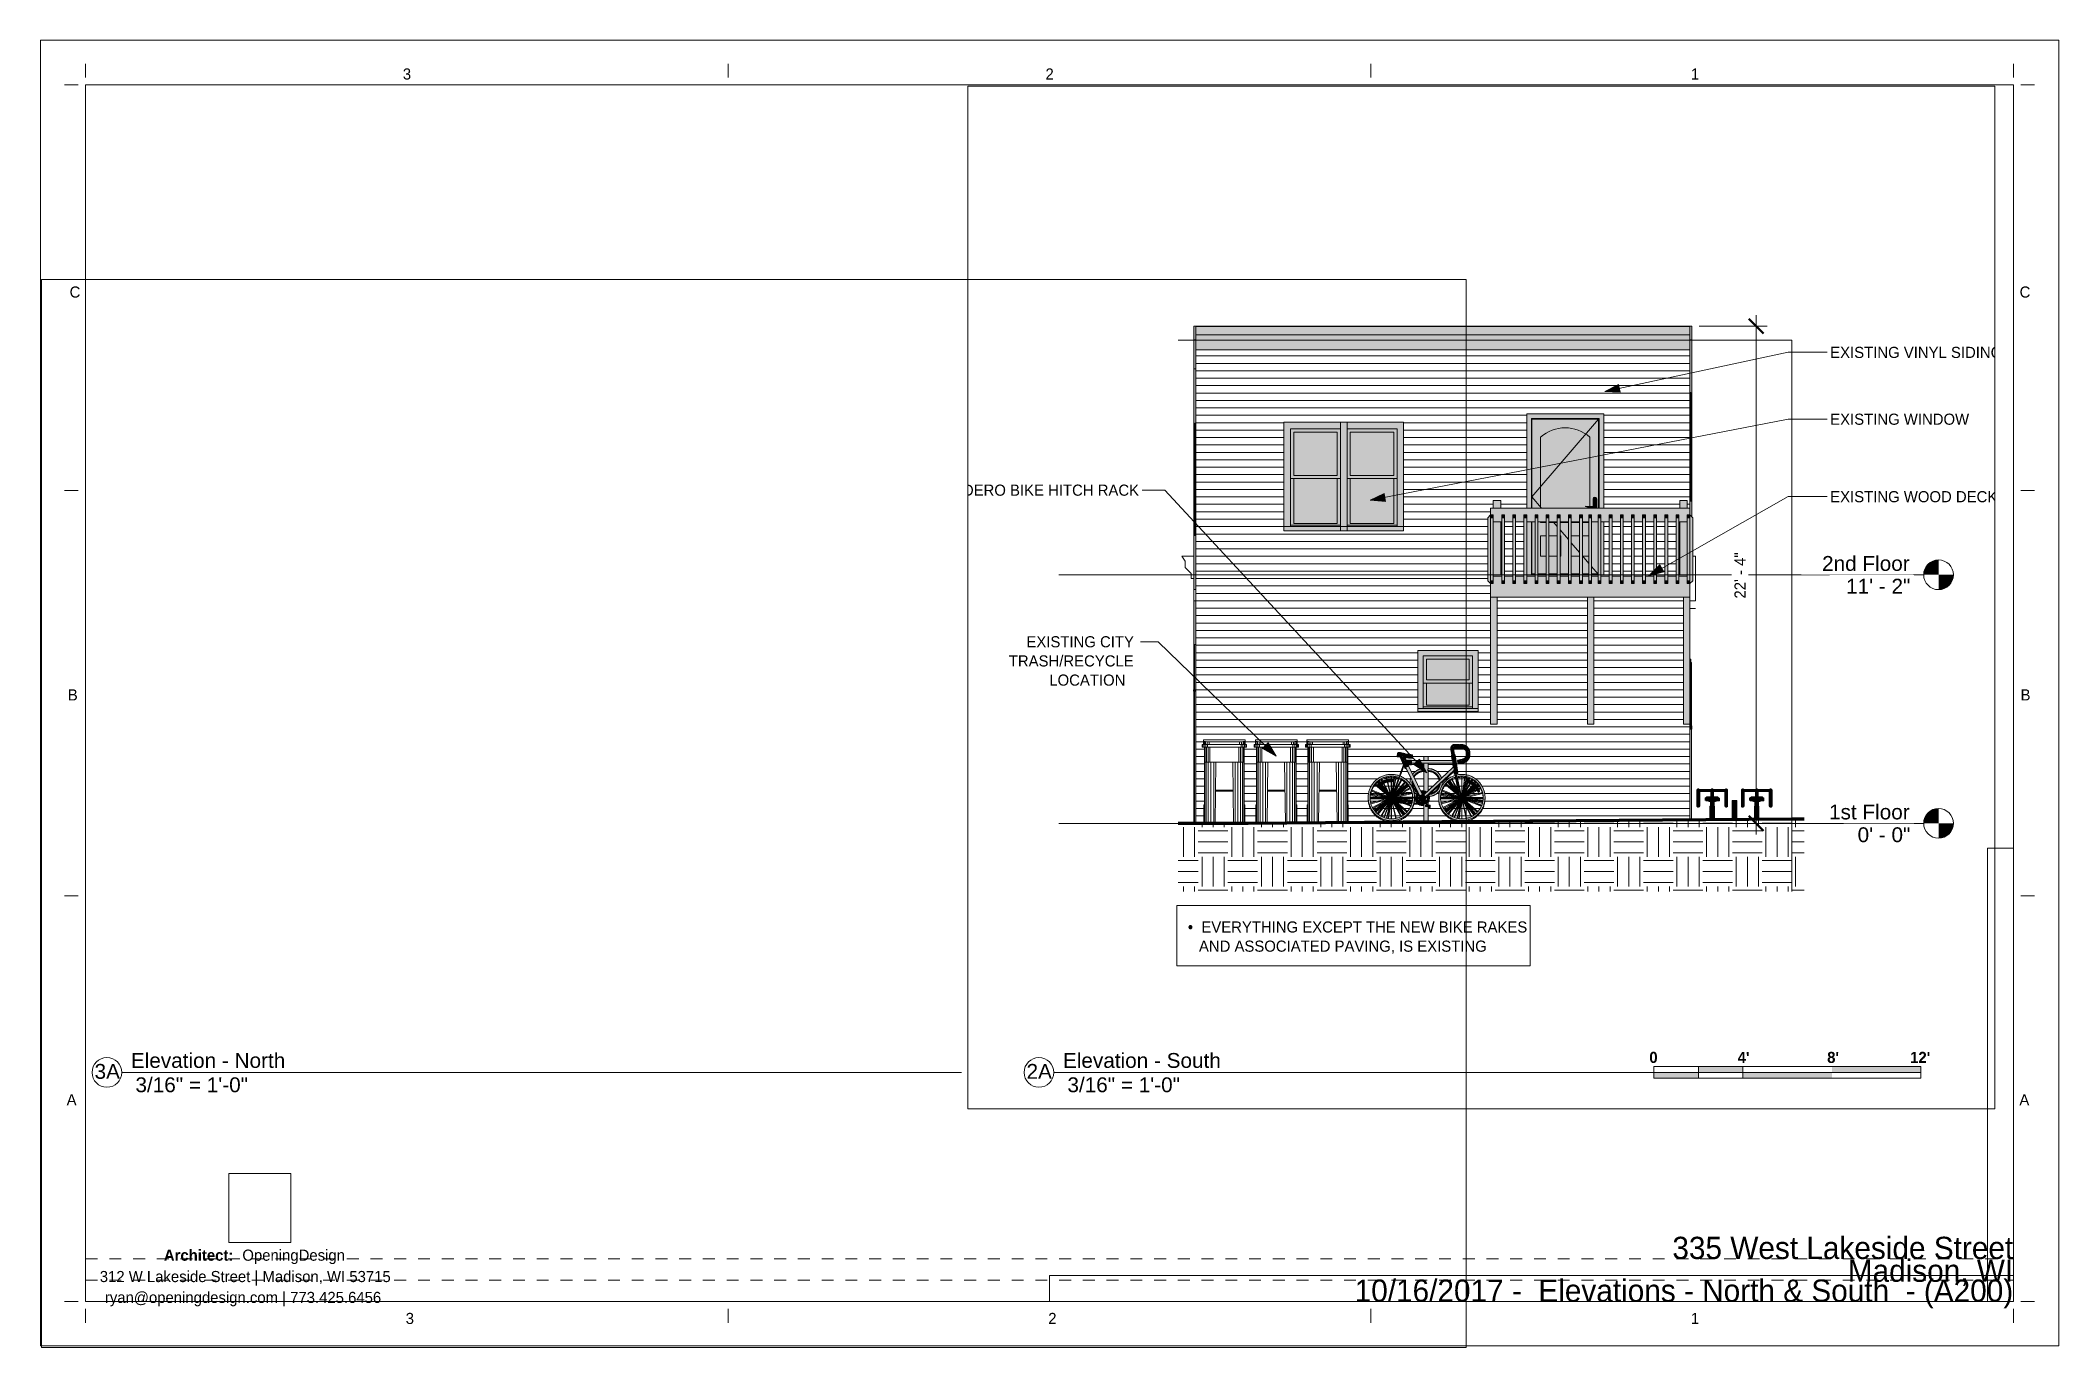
# Paper-space layout 'Layout1' of a CAD drawing. Header units: inches. Extents: x 0 to 17, y 0 to 11.
# The model-space entities are those that its viewports show. They can reach past a viewport. Long polylines and large blocks are cut down to what shows.
import ezdxf

# ---------------------------------------------------------------- set-up
doc = ezdxf.new("R2010")
doc.units = ezdxf.units.IN
doc.header["$MEASUREMENT"] = 0
for name, pattern in [('Aligning Line 1_8_', [0.25, 0.125, -0.125]), ('Dash 1_16_', [0.125, 0.0625, -0.0625]), ('Dot 1_32_', [0.03125, 0, -0.03125]), ('Grid Line 1_2_', [0.875, 0.5, -0.125, 0.125, -0.125])]:
    doc.linetypes.add(name, pattern=pattern)
for name, color, linetype, lineweight in [('A-ANNO-DIMS', 211, 'Continuous', 9), ('A-ANNO-DIMS-64', 211, 'Continuous', 9), ('A-ANNO-NOTE', 131, 'Continuous', 9), ('A-DOOR', 31, 'Continuous', 18), ('A-DOOR-1', 31, 'Continuous', 9), ('A-DOOR-2', 31, 'Dash 1_16_', 9), ('A-DOOR-FRAM', 31, 'Continuous', 9), ('A-DOOR-FRAM-1', 31, 'Continuous', 18), ('A-DOOR-GLAZ-1', 31, 'Continuous', 18), ('A-FLOR', 192, 'Continuous', 18), ('A-FLOR-LEVL', 51, 'Continuous', 9), ('A-FLOR-LEVL-1', 51, 'Grid Line 1_2_', 9), ('A-GENM', 5, 'Continuous', 9), ('A-GLAZ', 151, 'Continuous', 18), ('A-GLAZ-1', 151, 'Continuous', 9), ('A-ROOF', 132, 'Continuous', 18), ('A-WALL', 113, 'Continuous', 18), ('A-WALL-PATT-1', 111, 'Continuous', 9), ('C-TOPO', 7, 'Continuous', 9), ('C-TOPO-1', 7, 'Continuous', 80), ('G-ANNO-SYMB', 111, 'Aligning Line 1_8_', 9), ('G-ANNO-TEXT', 231, 'Continuous', 9), ('G-ANNO-TEXT-1', 145, 'Continuous', 9), ('G-ANNO-TEXT-2', 147, 'Continuous', 9), ('G-ANNO-TTLB', 6, 'Continuous', 9), ('G-ANNO-TTLB-MEDM', 33, 'Continuous', 20), ('G-ANNO-TTLB-THIN', 151, 'Continuous', 9), ('G-IMPT', 8, 'Continuous', 9), ('I-WALL', 2, 'Continuous', 18), ('L-SITE', 91, 'Continuous', 9), ('Q-SPCQ', 91, 'Continuous', 9), ('S-BEAM', 12, 'Continuous', 9)]:
    doc.layers.add(name, color=color, linetype=linetype, lineweight=lineweight)
doc.layers.add('G-ANNO-NPLT', color=191, linetype='Continuous', plot=False)
doc.styles.add('Arial', font='arial.ttf', dxfattribs={"height": 8})
doc.styles.add('Arial_1', font='arial.ttf', dxfattribs={"height": 0.125})
doc.styles.add('Century Gothic', font='ufonts.com_century-gothic.ttf', dxfattribs={"height": 6})
doc.styles.add('Century Gothic_1', font='ufonts.com_century-gothic.ttf', dxfattribs={"height": 0.09375})
doc.styles.add('Century Gothic_2', font='ufonts.com_century-gothic.ttf', dxfattribs={"height": 0.1875})
doc.styles.add('Century Gothic_B', font='GOTHICB.TTF', dxfattribs={"height": 0.09375})
doc.dimstyles.new('OD_-__1___Tolerance', dxfattribs={"dimscale": 12, "dimtxt": 6.26501, "dimasz": 0.666667, "dimexe": 0.5, "dimexo": 0.333333, "dimgap": 0.333333, "dimtad": 1, "dimdec": 0, "dimzin": 1, "dimdsep": 46, "dimlunit": 4, "dimtxsty": 'Century Gothic', "dimblk1": 'OBLIQUE', "dimblk2": 'OBLIQUE', "dimsah": 1, "dimcen": 0.09, "dimdle": 0.5, "dimazin": 0, "dimtfac": 1, "dimtdec": 4, "dimtix": 1, "dimtmove": 0, "dimatfit": 3, "dimfxl": 1, "dimtvp": 1, "dimtfill": 1, "dimfrac": 2, "dimtolj": 1, "dimtzin": 0, "dimarcsym": 2})
picture_1 = doc.add_image_def('image1.jpg', size_in_pixel=(547, 610))
picture_2 = doc.add_image_def('image2.jpg', size_in_pixel=(95, 1663))
picture_3 = doc.add_image_def('image3.jpg', size_in_pixel=(3536, 95))
pattern_1 = [(0, (-454.274, 0), (0, 4), [])]
pattern_2 = [(0, (-476.828, 0), (16, 16), [16, -16]), (0, (-476.828, 6), (16, 16), [16, -16]), (0, (-476.828, 12), (16, 16), [16, -16]), (90, (-474.828, 14), (-16, 16), [16, -16]), (90, (-468.828, 14), (-16, 16), [16, -16]), (90, (-462.828, 14), (-16, 16), [16, -16])]

psp = doc.layouts.get("Layout1")

# ---------------------------------------------------------------- texts
at = {"layer": 'G-ANNO-TTLB'}
for s, insert, char_height, width, attachment_point, line_spacing_factor, style in [('3A', (0.553, 2.39), 0.125, 0.25556, 2, 0.941778, 'Arial_1'), ('Elevation - North', (0.752, 2.482), 0.125, 1.55477, 1, 0.941778, 'Arial_1'), ('2A', (8.403, 2.39), 0.125, 0.25556, 2, 0.941778, 'Arial_1'), ('Elevation - South', (8.603, 2.482), 0.125, 1.5915, 1, 0.941778, 'Arial_1'), (' 3/16" = 1\'-0"', (0.742, 2.277), 0.125, 1.19056, 1, 0.941778, 'Arial_1'), (' 3/16" = 1\'-0"', (8.592, 2.277), 0.125, 1.19056, 1, 0.941778, 'Arial_1'), ('335 West Lakeside Street', (16.607, 0.934), 0.1875, 3.63171, 3, 0.984502, 'Century Gothic_2'), ('Madison, WI', (16.607, 0.742), 0.1875, 1.80881, 3, 0.984502, 'Century Gothic_2'), ('10/16/2017 -  Elevations - North & South  - (A200)', (16.607, 0.574), 0.1875, 7.11308, 3, 0.984502, 'Century Gothic_2')]:
    psp.add_mtext(s, dxfattribs=dict(at, insert=insert, char_height=char_height, width=width, attachment_point=attachment_point, line_spacing_factor=line_spacing_factor, style=style))

msp = doc.modelspace()

# ---------------------------------------------------------------- texts
at = {"layer": 'A-FLOR-LEVL', "char_height": 8, "attachment_point": 3, "line_spacing_factor": 0.941778, "style": 'Arial', "bg_fill": 3, "box_fill_scale": 1.25, "bg_fill_color": 256, "bg_fill_true_color": 13158600, "bg_fill_transparency": 0}
for s, insert, width in [('2nd Floor', (-333.338, 144.132), 56.4125), ('11\' - 2"', (-332.946, 131.855), 41.42793), ('1st Floor', (-333.338, 10.132), 51.90733), ('0\' - 0"', (-332.946, -2.145), 33.98461)]:
    msp.add_mtext(s, dxfattribs=dict(at, insert=insert, width=width))
at = {"layer": 'G-ANNO-TEXT-1', "char_height": 6, "attachment_point": 1, "style": 'Century Gothic'}
for s, insert, width in [('EVERYTHING EXCEPT THE NEW BIKE RAKES ', (-715.138, -52.889), 205.434), ('•', (-722.471, -52.889), 8.88673), ('AND ASSOCIATED PAVING, IS EXISTING', (-716.471, -63.222), 191.294)]:
    msp.add_mtext(s, dxfattribs=dict(at, insert=insert, width=width))
at = {"layer": 'G-ANNO-TEXT-2', "char_height": 6, "attachment_point": 1, "style": 'Century Gothic'}
for s, insert, width in [('EXISTING CITY ', (-809.461, 100.9), 68.276), ('TRASH/RECYCLE ', (-818.961, 90.567), 79.79), ('LOCATION', (-797.127, 80.234), 53.328)]:
    msp.add_mtext(s, dxfattribs=dict(at, insert=insert, width=width))

# ---------------------------------------------------------------- blocks, each defined once
blk = doc.blocks.new('11x17 - 11x17-409320-Elevations - North _ South')
at = {"layer": 'G-ANNO-TTLB', "linetype": 'Dot 1_32_', "lineweight": 13}
for p, q in [((0.371, 0.748), (16.609, 0.748)), ((0.371, 0.568), (16.609, 0.568))]:
    blk.add_line(p, q, dxfattribs=at)
at = {"layer": 'G-ANNO-TTLB-MEDM'}
for p, q in [((0.371, 10.701), (0.371, 10.817)), ((5.783, 10.701), (5.783, 10.817)), ((11.196, 10.701), (11.196, 10.817)), ((16.609, 10.701), (16.609, 10.817)), ((0.308, 10.639), (0.192, 10.639)), ((0.371, 10.639), (0.371, 0.389)), ((16.609, 10.639), (0.371, 10.639)), ((16.609, 10.639), (16.609, 0.389)), ((16.609, 10.639), (16.609, 0.389)), ((16.671, 10.639), (16.787, 10.639)), ((0.308, 7.222), (0.192, 7.222)), ((16.671, 7.222), (16.787, 7.222)), ((0.308, 3.805), (0.192, 3.805)), ((16.671, 3.805), (16.787, 3.805)), ((0.308, 0.389), (0.192, 0.389)), ((0.371, 0.389), (16.609, 0.389)), ((16.671, 0.389), (16.787, 0.389)), ((0.371, 0.326), (0.371, 0.21)), ((5.783, 0.326), (5.783, 0.21)), ((11.196, 0.326), (11.196, 0.21)), ((16.609, 0.326), (16.609, 0.21))]:
    blk.add_line(p, q, dxfattribs=at)
at = {"layer": 'G-ANNO-TTLB-THIN'}
for p, q in [((-0.01, 11.014), (16.99, 11.014)), ((-0.01, 0.014), (-0.01, 11.014)), ((16.99, 0.014), (16.99, 11.014)), ((-0.01, 0.014), (16.99, 0.014))]:
    blk.add_line(p, q, dxfattribs=at)
at = {"layer": 'G-ANNO-TTLB', "attachment_point": 1}
for s, insert, char_height, width, style in [('3', (3.043, 10.777), 0.0937, 0.08837, 'Century Gothic_1'), ('2', (8.456, 10.777), 0.0937, 0.08837, 'Century Gothic_1'), ('1', (13.892, 10.777), 0.0937, 0.08837, 'Century Gothic_1'), ('C', (0.236, 8.94), 0.0937, 0.11363, 'Century Gothic_1'), ('C', (16.661, 8.94), 0.0937, 0.11363, 'Century Gothic_1'), ('B', (0.221, 5.546), 0.0937, 0.09153, 'Century Gothic_1'), ('B', (16.669, 5.546), 0.0937, 0.09153, 'Century Gothic_1'), ('A', (0.211, 2.135), 0.0937, 0.11678, 'Century Gothic_1'), ('A', (16.659, 2.135), 0.0937, 0.11678, 'Century Gothic_1'), ('Architect: ', (1.03, 0.826), 0.09375, 0.80169, 'Century Gothic_B'), ('OpeningDesign', (1.691, 0.826), 0.09375, 1.212, 'Century Gothic_1'), ('312 W Lakeside Street | Madison, WI 53715', (0.49, 0.646), 0.09375, 3.32353, 'Century Gothic_1'), ('ryan@openingdesign.com | 773.425.6456', (0.533, 0.47), 0.09375, 3.21937, 'Century Gothic_1'), ('3', (3.067, 0.293), 0.0937, 0.08837, 'Century Gothic_1'), ('2', (8.479, 0.293), 0.0937, 0.08837, 'Century Gothic_1'), ('1', (13.892, 0.293), 0.0937, 0.08837, 'Century Gothic_1')]:
    blk.add_mtext(s, dxfattribs=dict(at, insert=insert, char_height=char_height, width=width, style=style))
at = {"layer": 'G-ANNO-TTLB'}
image = blk.add_image(picture_2, insert=(16.391, 0.389), size_in_units=(0.218, 3.818), dxfattribs=at)
image.dxf.flags = 7
image = blk.add_image(picture_1, insert=(1.578, 0.886), size_in_units=(0.52, 0.58), dxfattribs=at)
image.dxf.flags = 7
image = blk.add_image(picture_3, insert=(8.49, 0.389), size_in_units=(8.119, 0.218), dxfattribs=at)
image.dxf.flags = 7
blk = doc.blocks.new('Viewport - View Title 2-318282-Elevations - North _ South')
at = {"layer": 'G-ANNO-TTLB'}
for start, end in [(0, 180), (180, 360)]:
    blk.add_arc((-0.125, 0), 0.125, start, end, dxfattribs=at)
blk = doc.blocks.new('Graphic_Scale_Multi_4727 - 3-16-798122-Elevations - North _ South')
at = {"layer": 'A-ANNO-NOTE'}
for points in [[(-1.5, 0.049), (-1.5, 0), (-1.875, 0), (-1.875, 0.049)], [(0, 0.049), (0, 0), (-0.75, 0), (-0.75, 0.049)], [(-1.875, 0), (-1.875, -0.049), (-2.25, -0.049), (-2.25, 0)], [(-0.75, 0), (-0.75, -0.049), (-1.5, -0.049), (-1.5, 0)]]:
    blk.add_hatch(color=256, dxfattribs=at).paths.add_polyline_path(points, flags=0)
for p, q in [((-2.25, 0.049), (0, 0.049)), ((-2.25, -0.049), (-2.25, 0.049)), ((-1.875, 0.049), (-1.875, -0.049)), ((-1.5, 0.049), (-1.5, -0.049)), ((0, 0.049), (0, -0.049)), ((-2.25, 0), (0, 0)), ((-2.25, -0.049), (0, -0.049))]:
    blk.add_line(p, q, dxfattribs=at)
at = {"layer": 'A-ANNO-NOTE', "attachment_point": 1, "style": 'Century Gothic_B'}
for s, insert, char_height, width in [('\\fCentury Gothic|b1|i0|c0|p34|;0', (-2.288, 0.173), 0.09375, 0.09153), ("4'", (-1.544, 0.173), 0.0937, 0.12625), ("8'", (-0.79, 0.173), 0.0937, 0.12625), ("12'", (-0.091, 0.173), 0.0937, 0.21778)]:
    blk.add_mtext(s, dxfattribs=dict(at, insert=insert, char_height=char_height, width=width))
blk = doc.blocks.new('M_Door-Interior-Single-6_Panel-Wood - 36 x 80 - 34_-767960-Elevation - South')
at = {"layer": 'A-DOOR'}
h = blk.add_hatch(color=256, dxfattribs=at)
h.paths.add_polyline_path([(1015.238, 0), (1015.238, 71.188), (1014.45, 71.188), (1014.45, 0)], flags=0)
h.paths.add_polyline_path([(1014.49, 71.937), (1014.49, 86.809), (1014.45, 86.809), (1014.45, 71.937)], flags=0)
at = {"layer": 'A-DOOR-1'}
for p, q in [((1014.45, 71.937), (1014.45, 86.809)), ((1014.45, 86.809), (1014.49, 86.809)), ((1014.45, 0), (1014.45, 71.188))]:
    blk.add_line(p, q, dxfattribs=at)
blk = doc.blocks.new('Door-Exterior-Single-Entry-Half Flat Glass-Wood_Clad - 36_ x 84_-821378-Elevation - South')
at = {"layer": 'A-DOOR'}
h = blk.add_hatch(color=256, dxfattribs=at)
h.paths.add_polyline_path([(1281.613, 1.806), (1282.363, 1.813), (1282.363, 50.75), (1281.613, 50.75), (1281.613, 2.255)], flags=0)
h.paths.add_polyline_path([(1282.363, 52.5), (1282.363, 86.75), (1282.125, 86.75), (1282.125, 52.5)], flags=0)
at = {"layer": 'A-DOOR-1'}
for p, q in [((1282.363, 86.75), (1282.125, 86.75)), ((1282.363, 52.5), (1282.363, 86.75)), ((1282.363, 1.813), (1282.363, 50.75))]:
    blk.add_line(p, q, dxfattribs=at)
blk = doc.blocks.new('M_Double Hung with Trim - 2_  4_ x 2_  9 3_4_-822683-Elevation - South')
at = {"layer": 'A-GLAZ'}
for points in [[(1281.613, 50.75), (1282.125, 50.75), (1282.125, 88.5), (1281.613, 88.5), (1281.613, 53.5)], [(1281.613, 50.75), (1282.625, 50.75), (1282.625, 52.5), (1281.613, 52.5)]]:
    blk.add_hatch(color=256, dxfattribs=at).paths.add_polyline_path(points, flags=0)
at = {"layer": 'A-GLAZ-1'}
for p, q in [((1281.613, 88.5), (1282.125, 88.5)), ((1282.125, 88.5), (1282.125, 50.75)), ((1282.625, 52.5), (1281.613, 52.5)), ((1282.625, 52.5), (1282.625, 50.75)), ((1282.625, 50.75), (1281.613, 50.75)), ((1282.125, 50.75), (1281.613, 50.75))]:
    blk.add_line(p, q, dxfattribs=at)
blk = doc.blocks.new('M_Double Hung with Trim - 2_4x2_5-822684-Elevation - South')
at = {"layer": 'A-GLAZ'}
for points in [[(1137.863, 62), (1137.863, 90.25), (1164.363, 90.25), (1164.363, 62), (1167.363, 62), (1167.363, 93.25), (1134.863, 93.25), (1134.863, 62), (1135.038, 62)], [(1150.738, 77.375), (1162.613, 77.375), (1162.613, 88.5), (1139.613, 88.5), (1139.613, 77.375)], [(1164.363, 62.75), (1164.363, 75.625), (1162.613, 75.625), (1162.613, 63.75), (1139.613, 63.75), (1139.613, 75.625), (1137.863, 75.625), (1137.863, 62.75), (1163.704, 62.75)], [(1151.488, 63.75), (1162.613, 63.75), (1162.613, 75.625), (1139.613, 75.625), (1139.613, 63.75)], [(1164.363, 62), (1164.363, 62.75), (1137.863, 62.75), (1137.863, 62), (1153.358, 62)], [(1134.863, 60.25), (1167.363, 60.25), (1167.363, 62), (1134.863, 62)]]:
    blk.add_hatch(color=256, dxfattribs=at).paths.add_polyline_path(points, flags=0)
h = blk.add_hatch(color=256, dxfattribs=at)
h.paths.add_polyline_path([(1150.738, 75.625), (1164.363, 75.625), (1164.363, 90.25), (1137.863, 90.25), (1137.863, 75.625)], flags=0)
h.paths.add_polyline_path([(1153.358, 77.375), (1139.613, 77.375), (1139.613, 88.5), (1162.613, 88.5), (1162.613, 77.375)], flags=0)
at = {"layer": 'A-GLAZ-1'}
for p, q in [((1167.363, 93.25), (1134.863, 93.25)), ((1134.863, 93.25), (1134.863, 62)), ((1167.363, 62), (1167.363, 93.25)), ((1137.863, 62), (1137.863, 90.25)), ((1137.863, 90.25), (1164.363, 90.25)), ((1164.363, 90.25), (1164.363, 62)), ((1139.613, 77.375), (1139.613, 88.5)), ((1139.613, 88.5), (1162.613, 88.5)), ((1162.613, 88.5), (1162.613, 77.375)), ((1162.613, 77.375), (1139.613, 77.375)), ((1137.863, 75.625), (1164.363, 75.625)), ((1139.613, 63.75), (1139.613, 75.625)), ((1162.613, 75.625), (1162.613, 63.75)), ((1162.613, 63.75), (1139.613, 63.75)), ((1164.363, 62.75), (1137.863, 62.75)), ((1167.363, 62), (1134.863, 62)), ((1134.863, 62), (1134.863, 60.25)), ((1167.363, 60.25), (1167.363, 62)), ((1134.863, 60.25), (1167.363, 60.25))]:
    blk.add_line(p, q, dxfattribs=at)
blk = doc.blocks.new('Door-Exterior-Single-Entry-Half Arch Glass-Wood_Clad - 36_ x 84_-771968-Elevation - South')
at = {"layer": 'A-DOOR'}
h = blk.add_hatch(color=256, dxfattribs=at)
h.paths.add_polyline_path([(1193.613, 134), (1196.113, 134), (1196.113, 162.5), (1193.613, 162.5), (1193.613, 161.355)], flags=0)
h.paths.add_polyline_path([(1233.613, 134), (1235.113, 134), (1235.113, 162.5), (1233.613, 162.5), (1233.613, 161.355)], flags=0)
h.paths.add_polyline_path([(1234.045, 170), (1235.113, 170), (1235.113, 220.75), (1193.613, 220.75), (1193.613, 170), (1196.113, 170), (1196.113, 218.25), (1232.613, 218.25), (1232.613, 170)], flags=0)
h = blk.add_hatch(color=256, dxfattribs=at)
h.paths.add_polyline_path([(1198.113, 134.5), (1198.113, 162.5), (1196.363, 162.5), (1196.363, 134.5)], flags=0)
h.paths.add_polyline_path([(1199.613, 134.5), (1204.113, 134.5), (1204.113, 144), (1201.113, 144), (1201.113, 155), (1204.113, 155), (1204.113, 162.125), (1201.113, 162.125), (1201.113, 162.5), (1199.613, 162.5), (1199.613, 136.015)], flags=0)
h.paths.add_polyline_path([(1205.613, 134.5), (1210.113, 134.5), (1210.113, 144), (1205.613, 144), (1205.613, 138.813)], flags=0)
h.paths.add_polyline_path([(1211.613, 134.5), (1216.113, 134.5), (1216.113, 162.125), (1211.613, 162.125), (1211.613, 155), (1211.988, 155), (1211.988, 144), (1211.613, 144), (1211.613, 141.61)], flags=0)
h.paths.add_polyline_path([(1228.613, 134.5), (1232.113, 134.5), (1232.113, 162.5), (1228.613, 162.5), (1228.613, 136.78)], flags=0)
h.paths.add_polyline_path([(1217.613, 134.5), (1222.113, 134.5), (1222.113, 144), (1217.613, 144), (1217.613, 143.468)], flags=0)
h.paths.add_polyline_path([(1223.613, 134.5), (1227.113, 134.5), (1227.113, 144), (1223.613, 144), (1223.613, 139.82)], flags=0)
h.paths.add_polyline_path([(1205.613, 155), (1210.113, 155), (1210.113, 162.125), (1205.613, 162.125), (1205.613, 159.177)], flags=0)
h.paths.add_polyline_path([(1217.613, 155), (1222.113, 155), (1222.113, 162.125), (1217.613, 162.125), (1217.613, 155.573)], flags=0)
h.paths.add_polyline_path([(1223.613, 155), (1227.113, 155), (1227.113, 162.125), (1223.613, 162.125), (1223.613, 159.504)], flags=0)
h.paths.add_polyline_path([(1228.282, 170), (1229.379, 170), (1229.363, 170.512), (1227.613, 170.512), (1227.613, 170)], flags=0)
h.paths.add_polyline_path([(1232.363, 170), (1232.363, 218), (1196.363, 218), (1196.363, 170), (1201.113, 170), (1201.113, 208.25), (1203.416, 209.999), (1205.947, 211.399), (1208.653, 212.42), (1211.478, 213.041), (1214.363, 213.25), (1217.248, 213.041), (1220.072, 212.42), (1222.778, 211.399), (1225.309, 209.999), (1227.613, 208.25), (1227.613, 170.787), (1229.379, 170.787), (1229.379, 174.921), (1229.412, 175.176), (1229.51, 175.413), (1229.667, 175.617), (1229.871, 175.774), (1230.108, 175.872), (1230.363, 175.906), (1230.618, 175.872), (1230.855, 175.774), (1231.059, 175.617), (1231.215, 175.413), (1231.314, 175.176), (1231.347, 174.921), (1231.347, 170)], flags=0)
h = blk.add_hatch(color=256, dxfattribs=at)
h.paths.add_polyline_path([(1231.117, 170), (1231.347, 170), (1231.347, 174.921), (1231.314, 175.176), (1231.215, 175.413), (1231.059, 175.617), (1230.855, 175.774), (1230.618, 175.872), (1230.363, 175.906), (1230.108, 175.872), (1229.871, 175.774), (1229.667, 175.617), (1229.51, 175.413), (1229.412, 175.176), (1229.379, 174.921), (1229.379, 170.786), (1229.799, 170.734), (1230.068, 170.644), (1230.372, 170.448), (1230.656, 170.114), (1230.678, 170), (1230.756, 170)], flags=0)
h.paths.add_polyline_path([(1229.714, 170), (1230.038, 170.022), (1229.93, 170.223), (1229.799, 170.356), (1229.714, 170.42), (1229.545, 170.488), (1229.379, 170.488), (1229.379, 170)], flags=0)
h.paths.add_polyline_path([(1230.363, 172.933), (1230.205, 172.975), (1230.102, 173.091), (1230.059, 173.167), (1230.059, 173.33), (1230.14, 173.471), (1230.281, 173.552), (1230.363, 173.563), (1230.52, 173.521), (1230.636, 173.406), (1230.678, 173.248), (1230.636, 173.091), (1230.52, 172.975), (1230.444, 172.944)], flags=0)
for points in [[(1230.363, 172.933), (1230.52, 172.975), (1230.636, 173.091), (1230.678, 173.248), (1230.636, 173.406), (1230.52, 173.521), (1230.363, 173.563), (1230.281, 173.552), (1230.14, 173.471), (1230.059, 173.33), (1230.059, 173.167), (1230.14, 173.025), (1230.205, 172.975)], [(1230.517, 170), (1230.674, 170.022), (1230.656, 170.114), (1230.619, 170.183), (1230.372, 170.448), (1230.068, 170.644), (1229.725, 170.759), (1229.364, 170.787), (1226.361, 170.787), (1225.794, 170.837), (1225.245, 170.984), (1225.245, 170.875), (1225.78, 170.622), (1226.361, 170.512), (1229.545, 170.488), (1229.799, 170.356), (1229.86, 170.31), (1229.974, 170.167), (1230.048, 170), (1230.485, 170)]]:
    blk.add_hatch(color=256, dxfattribs=at).paths.add_polyline_path(points, flags=0)
h = blk.add_hatch(color=256, dxfattribs=at)
h.paths.add_polyline_path([(1201.113, 144), (1204.113, 144), (1204.113, 155), (1201.113, 155), (1201.113, 153.5)], flags=0)
h.paths.add_polyline_path([(1205.613, 144), (1210.113, 144), (1210.113, 155), (1205.613, 155), (1205.613, 148.552)], flags=0)
h.paths.add_polyline_path([(1211.988, 144), (1211.988, 155), (1211.613, 155), (1211.613, 144)], flags=0)
h.paths.add_polyline_path([(1217.613, 144), (1222.113, 144), (1222.113, 155), (1217.613, 155), (1217.613, 144.885)], flags=0)
h.paths.add_polyline_path([(1223.613, 144), (1227.113, 144), (1227.113, 155), (1223.613, 155), (1223.613, 150.954)], flags=0)
h = blk.add_hatch(color=256, dxfattribs=at)
h.paths.add_polyline_path([(1232.113, 134), (1232.113, 134.5), (1228.613, 134.5), (1228.613, 134)], flags=0)
h.paths.add_polyline_path([(1227.113, 134), (1227.113, 134.5), (1223.613, 134.5), (1223.613, 134)], flags=0)
h.paths.add_polyline_path([(1222.113, 134), (1222.113, 134.5), (1217.613, 134.5), (1217.613, 134)], flags=0)
h.paths.add_polyline_path([(1216.113, 134), (1216.113, 134.5), (1211.613, 134.5), (1211.613, 134), (1211.988, 134)], flags=0)
h.paths.add_polyline_path([(1210.113, 134), (1210.113, 134.5), (1205.613, 134.5), (1205.613, 134)], flags=0)
h.paths.add_polyline_path([(1204.113, 134), (1204.113, 134.5), (1199.613, 134.5), (1199.613, 134), (1201.113, 134)], flags=0)
h.paths.add_polyline_path([(1198.113, 134), (1198.113, 134.5), (1196.363, 134.5), (1196.363, 134)], flags=0)
at = {"layer": 'A-DOOR-FRAM-1'}
h = blk.add_hatch(color=256, dxfattribs=at)
h.paths.add_polyline_path([(1196.113, 134), (1196.363, 134), (1196.363, 162.5), (1196.113, 162.5), (1196.113, 134.5)], flags=0)
h.paths.add_polyline_path([(1196.363, 170), (1196.363, 218), (1232.363, 218), (1232.363, 170), (1232.613, 170), (1232.613, 218.25), (1196.113, 218.25), (1196.113, 170)], flags=0)
at = {"layer": 'A-DOOR-GLAZ-1'}
h = blk.add_hatch(color=256, dxfattribs=at)
h.paths.add_polyline_path([(1216.113, 162.125), (1216.113, 162.5), (1211.613, 162.5), (1211.613, 162.125), (1211.988, 162.125)], flags=0)
h.paths.add_polyline_path([(1223.613, 162.125), (1227.113, 162.125), (1227.113, 162.5), (1223.613, 162.5)], flags=0)
h.paths.add_polyline_path([(1222.113, 162.125), (1222.113, 162.5), (1217.613, 162.5), (1217.613, 162.125)], flags=0)
h.paths.add_polyline_path([(1204.113, 162.125), (1204.113, 162.5), (1201.113, 162.5), (1201.113, 162.125), (1202.764, 162.125)], flags=0)
h.paths.add_polyline_path([(1205.613, 162.125), (1210.113, 162.125), (1210.113, 162.5), (1205.613, 162.5)], flags=0)
h.paths.add_polyline_path([(1223.088, 170), (1227.613, 170), (1227.613, 170.512), (1226.361, 170.512), (1225.78, 170.622), (1225.245, 170.875), (1225.245, 170.984), (1225.794, 170.837), (1226.361, 170.787), (1227.613, 170.787), (1227.613, 208.25), (1225.309, 209.999), (1222.778, 211.399), (1220.072, 212.42), (1217.248, 213.041), (1214.363, 213.25), (1211.478, 213.041), (1208.653, 212.42), (1205.947, 211.399), (1203.416, 209.999), (1201.113, 208.25), (1201.113, 170), (1216.619, 170)], flags=0)
at = {"layer": 'A-DOOR-1'}
for p, q in [((1235.113, 220.75), (1193.613, 220.75)), ((1193.613, 220.75), (1193.613, 170)), ((1235.113, 170), (1235.113, 220.75)), ((1196.113, 218.25), (1196.113, 170)), ((1196.113, 218.25), (1232.613, 218.25)), ((1232.613, 218.25), (1232.613, 170)), ((1196.363, 218), (1196.363, 170)), ((1232.363, 218), (1196.363, 218)), ((1232.363, 170), (1232.363, 218)), ((1201.113, 170), (1201.113, 208.25)), ((1227.613, 208.25), (1227.613, 170.787)), ((1229.379, 174.921), (1229.379, 170.786)), ((1231.347, 170), (1231.347, 174.921)), ((1225.245, 170.984), (1225.245, 170.875)), ((1229.364, 170.787), (1226.361, 170.787)), ((1226.361, 170.512), (1229.363, 170.512)), ((1227.613, 170.512), (1227.613, 170)), ((1229.379, 170.51), (1229.379, 170)), ((1196.113, 162.5), (1196.113, 134)), ((1196.363, 162.5), (1196.363, 134.5)), ((1201.113, 162.125), (1201.113, 162.5)), ((1235.113, 134), (1235.113, 162.5)), ((1204.113, 162.125), (1201.113, 162.125)), ((1210.113, 162.125), (1205.613, 162.125)), ((1216.113, 162.125), (1211.613, 162.125)), ((1222.113, 162.125), (1217.613, 162.125)), ((1227.113, 162.125), (1223.613, 162.125)), ((1201.113, 144), (1201.113, 155)), ((1201.113, 155), (1204.113, 155)), ((1205.613, 155), (1210.113, 155)), ((1211.613, 155), (1211.988, 155)), ((1211.988, 155), (1211.988, 144)), ((1217.613, 155), (1222.113, 155)), ((1223.613, 155), (1227.113, 155)), ((1204.113, 144), (1201.113, 144)), ((1210.113, 144), (1205.613, 144)), ((1211.988, 144), (1211.613, 144)), ((1222.113, 144), (1217.613, 144)), ((1227.113, 144), (1223.613, 144)), ((1196.363, 134), (1196.363, 134.5)), ((1198.113, 134.5), (1196.363, 134.5)), ((1196.363, 134.5), (1198.113, 134.5)), ((1204.113, 134.5), (1199.613, 134.5)), ((1199.613, 134.5), (1204.113, 134.5)), ((1210.113, 134.5), (1205.613, 134.5)), ((1205.613, 134.5), (1210.113, 134.5)), ((1216.113, 134.5), (1211.613, 134.5)), ((1211.613, 134.5), (1216.113, 134.5)), ((1222.113, 134.5), (1217.613, 134.5)), ((1217.613, 134.5), (1222.113, 134.5)), ((1227.113, 134.5), (1223.613, 134.5)), ((1223.613, 134.5), (1227.113, 134.5)), ((1232.113, 134.5), (1228.613, 134.5)), ((1228.613, 134.5), (1232.113, 134.5))]:
    blk.add_line(p, q, dxfattribs=at)
for centre, radius, start, end in [((1214.363, 193.194), 20.056, 48.6512, 131.3488), ((1230.363, 174.921), 0.984, 0, 180), ((1230.363, 173.248), 0.315, 0, 180), ((1230.363, 173.248), 0.315, 180, 0), ((1226.364, 174.066), 3.279, 250.0457, 269.9543), ((1226.502, 172.845), 2.338, 237.4596, 266.5404), ((1229.431, 169.321), 1.468, 35.9663, 92.6133), ((1229.363, 169.798), 0.714, 16.4276, 90), ((1230.363, 170), 0.315, 4.0511, 35.559)]:
    blk.add_arc(centre, radius, start, end, dxfattribs=at)
at = {"layer": 'A-DOOR-2'}
for p, q in [((1232.363, 217.972), (1196.363, 176)), ((1201.509, 170), (1196.363, 176)), ((1210.113, 159.969), (1207.942, 162.5)), ((1216.113, 152.973), (1211.613, 158.22)), ((1222.113, 145.978), (1217.613, 151.225)), ((1227.113, 140.149), (1223.613, 144.229)), ((1232.113, 134.319), (1228.613, 138.4))]:
    blk.add_line(p, q, dxfattribs=at)
at = {"layer": 'A-DOOR-FRAM'}
for p, q in [((1196.363, 170), (1196.363, 218)), ((1196.363, 218), (1232.363, 218)), ((1232.363, 170), (1232.363, 218)), ((1196.363, 134.5), (1196.363, 162.5))]:
    blk.add_line(p, q, dxfattribs=at)
blk = doc.blocks.new('M_Double Hung with Trim - 2_  0_ x 3_  1 1_2_-822691-Elevation - South')
at = {"layer": 'A-GLAZ'}
blk.add_hatch(color=256, dxfattribs=at).paths.add_polyline_path([(1282.361, 179.5), (1282.361, 218.75), (1282.125, 218.75), (1282.125, 179.5)], flags=0)
at = {"layer": 'A-GLAZ-1'}
for p, q in [((1282.125, 218.75), (1282.361, 218.75)), ((1282.361, 218.75), (1282.361, 179.5))]:
    blk.add_line(p, q, dxfattribs=at)
blk = doc.blocks.new('2 x 12 - 2 x 12-673014-Elevation - South')
at = {"layer": 'A-GENM'}
h = blk.add_hatch(color=256, dxfattribs=at)
h.paths.add_polyline_path([(1175.613, 134), (1179.613, 134), (1179.613, 162.5), (1175.613, 162.5), (1175.613, 161.355)], flags=0)
h.paths.add_polyline_path([(1175.613, 170), (1179.613, 170), (1179.613, 174), (1175.613, 174)], flags=0)
h = blk.add_hatch(color=256, dxfattribs=at)
h.paths.add_polyline_path([(1276.113, 134), (1280.113, 134), (1280.113, 162.5), (1276.113, 162.5), (1276.113, 161.355)], flags=0)
h.paths.add_polyline_path([(1279.88, 170), (1280.113, 170), (1280.113, 174), (1276.113, 174), (1276.113, 170)], flags=0)
for points in [[(1250.113, 162.5), (1250.113, 166.25), (1251.613, 166.25), (1251.613, 162.5), (1256.113, 162.5), (1256.113, 166.25), (1257.613, 166.25), (1257.613, 162.5), (1262.113, 162.5), (1262.113, 166.25), (1263.613, 166.25), (1263.613, 162.5), (1268.113, 162.5), (1268.113, 166.25), (1269.613, 166.25), (1269.613, 162.5), (1274.113, 162.5), (1274.113, 166.25), (1275.613, 166.25), (1275.613, 162.5), (1280.113, 162.5), (1280.113, 166.25), (1281.613, 166.25), (1281.613, 170), (1174.113, 170), (1174.113, 166.25), (1175.613, 166.25), (1175.613, 162.5), (1180.113, 162.5), (1180.113, 166.25), (1181.613, 166.25), (1181.613, 162.5), (1186.113, 162.5), (1186.113, 166.25), (1187.613, 166.25), (1187.613, 162.5), (1192.113, 162.5), (1192.113, 166.25), (1193.613, 166.25), (1193.613, 162.5), (1198.113, 162.5), (1198.113, 166.25), (1199.613, 166.25), (1199.613, 162.5), (1204.113, 162.5), (1204.113, 166.25), (1205.613, 166.25), (1205.613, 162.5), (1210.113, 162.5), (1210.113, 166.25), (1211.613, 166.25), (1211.613, 162.5), (1216.113, 162.5), (1216.113, 166.25), (1217.613, 166.25), (1217.613, 162.5), (1222.113, 162.5), (1222.113, 166.25), (1223.613, 166.25), (1223.613, 162.5), (1227.113, 162.5), (1227.113, 166.25), (1228.613, 166.25), (1228.613, 162.5), (1232.113, 162.5), (1232.113, 166.25), (1233.613, 166.25), (1233.613, 162.5), (1238.113, 162.5), (1238.113, 166.25), (1239.613, 166.25), (1239.613, 162.5), (1244.113, 162.5), (1244.113, 166.25), (1245.613, 166.25), (1245.613, 162.5)], [(1174.113, 129.25), (1174.113, 166.25), (1172.613, 164.75), (1172.613, 130.75)], [(1174.445, 164.75), (1175.613, 164.75), (1175.613, 166.25), (1174.113, 166.25), (1174.113, 164.75)], [(1180.113, 164.75), (1181.613, 164.75), (1181.613, 166.25), (1180.113, 166.25)], [(1186.113, 164.75), (1187.613, 164.75), (1187.613, 166.25), (1186.113, 166.25)], [(1192.113, 164.75), (1193.613, 164.75), (1193.613, 166.25), (1192.113, 166.25)], [(1198.113, 164.75), (1199.613, 164.75), (1199.613, 166.25), (1198.113, 166.25)], [(1204.113, 164.75), (1205.613, 164.75), (1205.613, 166.25), (1204.113, 166.25)], [(1210.113, 164.75), (1211.613, 164.75), (1211.613, 166.25), (1210.113, 166.25)], [(1216.619, 164.75), (1217.613, 164.75), (1217.613, 166.25), (1216.113, 166.25), (1216.113, 164.75)], [(1222.113, 164.75), (1223.613, 164.75), (1223.613, 166.25), (1222.113, 166.25)], [(1227.163, 164.75), (1228.613, 164.75), (1228.613, 166.25), (1227.113, 166.25), (1227.113, 164.75)], [(1232.435, 164.75), (1233.613, 164.75), (1233.613, 166.25), (1232.113, 166.25), (1232.113, 164.75)], [(1238.113, 164.75), (1239.613, 164.75), (1239.613, 166.25), (1238.113, 166.25)], [(1244.113, 164.75), (1245.613, 164.75), (1245.613, 166.25), (1244.113, 166.25)], [(1250.113, 164.75), (1251.613, 164.75), (1251.613, 166.25), (1250.113, 166.25)], [(1256.113, 164.75), (1257.613, 164.75), (1257.613, 166.25), (1256.113, 166.25)], [(1262.113, 164.75), (1263.613, 164.75), (1263.613, 166.25), (1262.113, 166.25)], [(1268.113, 164.75), (1269.613, 164.75), (1269.613, 166.25), (1268.113, 166.25)], [(1274.113, 164.75), (1275.613, 164.75), (1275.613, 166.25), (1274.113, 166.25)], [(1280.113, 164.75), (1281.613, 164.75), (1281.613, 166.25), (1280.113, 166.25)], [(1281.613, 129.25), (1283.113, 130.75), (1283.113, 164.75), (1281.613, 166.25), (1281.613, 130.75)], [(1174.113, 130.75), (1175.613, 130.75), (1175.613, 164.75), (1174.113, 164.75)], [(1180.113, 130.75), (1181.613, 130.75), (1181.613, 164.75), (1180.113, 164.75), (1180.113, 161.355)], [(1186.113, 130.75), (1187.613, 130.75), (1187.613, 164.75), (1186.113, 164.75), (1186.113, 161.355)], [(1192.113, 130.75), (1193.613, 130.75), (1193.613, 164.75), (1192.113, 164.75), (1192.113, 161.355)], [(1198.113, 130.75), (1199.613, 130.75), (1199.613, 164.75), (1198.113, 164.75), (1198.113, 161.355)], [(1204.113, 130.75), (1205.613, 130.75), (1205.613, 164.75), (1204.113, 164.75), (1204.113, 161.355)], [(1210.113, 130.75), (1211.613, 130.75), (1211.613, 164.75), (1210.113, 164.75), (1210.113, 161.355)], [(1216.113, 130.75), (1217.613, 130.75), (1217.613, 164.75), (1216.113, 164.75), (1216.113, 161.355)], [(1222.113, 130.75), (1223.613, 130.75), (1223.613, 164.75), (1222.113, 164.75), (1222.113, 161.355)], [(1227.113, 130.75), (1228.613, 130.75), (1228.613, 164.75), (1227.113, 164.75), (1227.113, 161.355)], [(1232.113, 130.75), (1233.613, 130.75), (1233.613, 164.75), (1232.113, 164.75), (1232.113, 161.355)], [(1238.113, 130.75), (1239.613, 130.75), (1239.613, 164.75), (1238.113, 164.75), (1238.113, 161.355)], [(1244.113, 130.75), (1245.613, 130.75), (1245.613, 164.75), (1244.113, 164.75), (1244.113, 161.355)], [(1250.113, 130.75), (1251.613, 130.75), (1251.613, 164.75), (1250.113, 164.75), (1250.113, 161.355)], [(1256.113, 130.75), (1257.613, 130.75), (1257.613, 164.75), (1256.113, 164.75), (1256.113, 161.355)], [(1262.113, 130.75), (1263.613, 130.75), (1263.613, 164.75), (1262.113, 164.75), (1262.113, 161.355)], [(1268.113, 130.75), (1269.613, 130.75), (1269.613, 164.75), (1268.113, 164.75), (1268.113, 161.355)], [(1274.113, 130.75), (1275.613, 130.75), (1275.613, 164.75), (1274.113, 164.75), (1274.113, 161.355)], [(1280.113, 130.75), (1281.613, 130.75), (1281.613, 164.75), (1280.113, 164.75), (1280.113, 161.355)], [(1174.113, 122), (1281.613, 122), (1281.613, 129.25), (1280.113, 129.25), (1280.113, 133.25), (1275.613, 133.25), (1275.613, 129.25), (1274.113, 129.25), (1274.113, 133.25), (1269.613, 133.25), (1269.613, 129.25), (1268.113, 129.25), (1268.113, 133.25), (1263.613, 133.25), (1263.613, 129.25), (1262.113, 129.25), (1262.113, 133.25), (1257.613, 133.25), (1257.613, 129.25), (1256.113, 129.25), (1256.113, 133.25), (1251.613, 133.25), (1251.613, 129.25), (1250.113, 129.25), (1250.113, 133.25), (1245.613, 133.25), (1245.613, 129.25), (1244.113, 129.25), (1244.113, 133.25), (1239.613, 133.25), (1239.613, 129.25), (1238.113, 129.25), (1238.113, 133.25), (1233.613, 133.25), (1233.613, 129.25), (1232.113, 129.25), (1232.113, 133.25), (1228.613, 133.25), (1228.613, 129.25), (1227.113, 129.25), (1227.113, 133.25), (1223.613, 133.25), (1223.613, 129.25), (1222.113, 129.25), (1222.113, 133.25), (1217.613, 133.25), (1217.613, 129.25), (1216.113, 129.25), (1216.113, 133.25), (1211.613, 133.25), (1211.613, 129.25), (1210.113, 129.25), (1210.113, 133.25), (1205.613, 133.25), (1205.613, 129.25), (1204.113, 129.25), (1204.113, 133.25), (1199.613, 133.25), (1199.613, 129.25), (1198.113, 129.25), (1198.113, 133.25), (1193.613, 133.25), (1193.613, 129.25), (1192.113, 129.25), (1192.113, 133.25), (1187.613, 133.25), (1187.613, 129.25), (1186.113, 129.25), (1186.113, 133.25), (1181.613, 133.25), (1181.613, 129.25), (1180.113, 129.25), (1180.113, 133.25), (1175.613, 133.25), (1175.613, 129.25), (1174.113, 129.25)], [(1174.445, 129.25), (1175.613, 129.25), (1175.613, 130.75), (1174.113, 130.75), (1174.113, 129.25)], [(1180.113, 129.25), (1181.613, 129.25), (1181.613, 130.75), (1180.113, 130.75)], [(1186.113, 129.25), (1187.613, 129.25), (1187.613, 130.75), (1186.113, 130.75)], [(1192.113, 129.25), (1193.613, 129.25), (1193.613, 130.75), (1192.113, 130.75)], [(1198.113, 129.25), (1199.613, 129.25), (1199.613, 130.75), (1198.113, 130.75)], [(1204.113, 129.25), (1205.613, 129.25), (1205.613, 130.75), (1204.113, 130.75)], [(1210.113, 129.25), (1211.613, 129.25), (1211.613, 130.75), (1210.113, 130.75)], [(1216.619, 129.25), (1217.613, 129.25), (1217.613, 130.75), (1216.113, 130.75), (1216.113, 129.25)], [(1222.113, 129.25), (1223.613, 129.25), (1223.613, 130.75), (1222.113, 130.75)], [(1227.113, 129.25), (1228.613, 129.25), (1228.613, 130.75), (1227.113, 130.75)], [(1232.113, 129.25), (1233.613, 129.25), (1233.613, 130.75), (1232.113, 130.75)], [(1238.113, 129.25), (1239.613, 129.25), (1239.613, 130.75), (1238.113, 130.75)], [(1244.113, 129.25), (1245.613, 129.25), (1245.613, 130.75), (1244.113, 130.75)], [(1250.113, 129.25), (1251.613, 129.25), (1251.613, 130.75), (1250.113, 130.75)], [(1256.113, 129.25), (1257.613, 129.25), (1257.613, 130.75), (1256.113, 130.75)], [(1262.113, 129.25), (1263.613, 129.25), (1263.613, 130.75), (1262.113, 130.75)], [(1268.113, 129.25), (1269.613, 129.25), (1269.613, 130.75), (1268.113, 130.75)], [(1274.113, 129.25), (1275.613, 129.25), (1275.613, 130.75), (1274.113, 130.75)], [(1280.113, 129.25), (1281.613, 129.25), (1281.613, 130.75), (1280.113, 130.75)]]:
    blk.add_hatch(color=256, dxfattribs=at).paths.add_polyline_path(points, flags=0)
for p, q in [((1175.613, 174), (1179.613, 174)), ((1175.613, 174), (1175.613, 170)), ((1179.613, 174), (1179.613, 170)), ((1276.113, 174), (1280.113, 174)), ((1276.113, 174), (1276.113, 170)), ((1280.113, 174), (1280.113, 170)), ((1174.113, 166.25), (1174.113, 170)), ((1174.113, 170), (1281.613, 170)), ((1281.613, 170), (1281.613, 166.25)), ((1174.113, 166.25), (1172.613, 164.75)), ((1174.113, 164.75), (1174.113, 166.25)), ((1175.613, 166.25), (1174.113, 166.25)), ((1175.613, 166.25), (1175.613, 164.75)), ((1180.113, 164.75), (1180.113, 166.25)), ((1181.613, 166.25), (1180.113, 166.25)), ((1181.613, 166.25), (1181.613, 164.75)), ((1186.113, 164.75), (1186.113, 166.25)), ((1187.613, 166.25), (1186.113, 166.25)), ((1187.613, 166.25), (1187.613, 164.75)), ((1192.113, 164.75), (1192.113, 166.25)), ((1193.613, 166.25), (1192.113, 166.25)), ((1193.613, 166.25), (1193.613, 164.75)), ((1198.113, 164.75), (1198.113, 166.25)), ((1199.613, 166.25), (1198.113, 166.25)), ((1199.613, 166.25), (1199.613, 164.75)), ((1204.113, 164.75), (1204.113, 166.25)), ((1205.613, 166.25), (1204.113, 166.25)), ((1205.613, 166.25), (1205.613, 164.75)), ((1210.113, 164.75), (1210.113, 166.25)), ((1211.613, 166.25), (1210.113, 166.25)), ((1211.613, 166.25), (1211.613, 164.75)), ((1216.113, 164.75), (1216.113, 166.25)), ((1217.613, 166.25), (1216.113, 166.25)), ((1217.613, 166.25), (1217.613, 164.75)), ((1222.113, 164.75), (1222.113, 166.25)), ((1223.613, 166.25), (1222.113, 166.25)), ((1223.613, 166.25), (1223.613, 164.75)), ((1227.113, 164.75), (1227.113, 166.25)), ((1228.613, 166.25), (1227.113, 166.25)), ((1228.613, 166.25), (1228.613, 164.75)), ((1232.113, 164.75), (1232.113, 166.25)), ((1233.613, 166.25), (1232.113, 166.25)), ((1233.613, 166.25), (1233.613, 164.75)), ((1238.113, 164.75), (1238.113, 166.25)), ((1239.613, 166.25), (1238.113, 166.25)), ((1239.613, 166.25), (1239.613, 164.75)), ((1244.113, 164.75), (1244.113, 166.25)), ((1245.613, 166.25), (1244.113, 166.25)), ((1245.613, 166.25), (1245.613, 164.75)), ((1250.113, 164.75), (1250.113, 166.25)), ((1251.613, 166.25), (1250.113, 166.25)), ((1251.613, 166.25), (1251.613, 164.75)), ((1256.113, 164.75), (1256.113, 166.25)), ((1257.613, 166.25), (1256.113, 166.25)), ((1257.613, 166.25), (1257.613, 164.75)), ((1262.113, 164.75), (1262.113, 166.25)), ((1263.613, 166.25), (1262.113, 166.25)), ((1263.613, 166.25), (1263.613, 164.75)), ((1268.113, 164.75), (1268.113, 166.25)), ((1269.613, 166.25), (1268.113, 166.25)), ((1269.613, 166.25), (1269.613, 164.75)), ((1274.113, 164.75), (1274.113, 166.25)), ((1275.613, 166.25), (1274.113, 166.25)), ((1275.613, 166.25), (1275.613, 164.75)), ((1280.113, 164.75), (1280.113, 166.25)), ((1281.613, 166.25), (1280.113, 166.25)), ((1281.613, 166.25), (1281.613, 164.75)), ((1283.113, 164.75), (1281.613, 166.25)), ((1172.613, 164.75), (1172.613, 130.75)), ((1174.113, 130.75), (1174.113, 164.75)), ((1175.613, 164.75), (1174.113, 164.75)), ((1175.613, 164.75), (1175.613, 130.75)), ((1180.113, 130.75), (1180.113, 164.75)), ((1181.613, 164.75), (1180.113, 164.75)), ((1181.613, 164.75), (1181.613, 130.75)), ((1186.113, 130.75), (1186.113, 164.75)), ((1187.613, 164.75), (1186.113, 164.75)), ((1187.613, 164.75), (1187.613, 130.75)), ((1192.113, 130.75), (1192.113, 164.75)), ((1193.613, 164.75), (1192.113, 164.75)), ((1193.613, 164.75), (1193.613, 130.75)), ((1198.113, 130.75), (1198.113, 164.75)), ((1199.613, 164.75), (1198.113, 164.75)), ((1199.613, 164.75), (1199.613, 130.75)), ((1204.113, 130.75), (1204.113, 164.75)), ((1205.613, 164.75), (1204.113, 164.75)), ((1205.613, 164.75), (1205.613, 130.75)), ((1210.113, 130.75), (1210.113, 164.75)), ((1211.613, 164.75), (1210.113, 164.75)), ((1211.613, 164.75), (1211.613, 130.75)), ((1216.113, 130.75), (1216.113, 164.75)), ((1217.613, 164.75), (1216.113, 164.75)), ((1217.613, 164.75), (1217.613, 130.75)), ((1222.113, 130.75), (1222.113, 164.75)), ((1223.613, 164.75), (1222.113, 164.75)), ((1223.613, 164.75), (1223.613, 130.75)), ((1227.113, 130.75), (1227.113, 164.75)), ((1228.613, 164.75), (1227.113, 164.75)), ((1228.613, 164.75), (1228.613, 130.75)), ((1232.113, 130.75), (1232.113, 164.75)), ((1233.613, 164.75), (1232.113, 164.75)), ((1233.613, 164.75), (1233.613, 130.75)), ((1238.113, 130.75), (1238.113, 164.75)), ((1239.613, 164.75), (1238.113, 164.75)), ((1239.613, 164.75), (1239.613, 130.75)), ((1244.113, 130.75), (1244.113, 164.75)), ((1245.613, 164.75), (1244.113, 164.75)), ((1245.613, 164.75), (1245.613, 130.75)), ((1250.113, 130.75), (1250.113, 164.75)), ((1251.613, 164.75), (1250.113, 164.75)), ((1251.613, 164.75), (1251.613, 130.75)), ((1256.113, 130.75), (1256.113, 164.75)), ((1257.613, 164.75), (1256.113, 164.75)), ((1257.613, 164.75), (1257.613, 130.75)), ((1262.113, 130.75), (1262.113, 164.75)), ((1263.613, 164.75), (1262.113, 164.75)), ((1263.613, 164.75), (1263.613, 130.75)), ((1268.113, 130.75), (1268.113, 164.75)), ((1269.613, 164.75), (1268.113, 164.75)), ((1269.613, 164.75), (1269.613, 130.75)), ((1274.113, 130.75), (1274.113, 164.75)), ((1275.613, 164.75), (1274.113, 164.75)), ((1275.613, 164.75), (1275.613, 130.75)), ((1280.113, 130.75), (1280.113, 164.75)), ((1281.613, 164.75), (1280.113, 164.75)), ((1281.613, 164.75), (1281.613, 130.75)), ((1283.113, 130.75), (1283.113, 164.75)), ((1180.113, 162.5), (1175.613, 162.5)), ((1179.613, 162.5), (1179.613, 134)), ((1186.113, 162.5), (1181.613, 162.5)), ((1192.113, 162.5), (1187.613, 162.5)), ((1198.113, 162.5), (1193.613, 162.5)), ((1204.113, 162.5), (1199.613, 162.5)), ((1210.113, 162.5), (1205.613, 162.5)), ((1216.113, 162.5), (1211.613, 162.5)), ((1222.113, 162.5), (1217.613, 162.5)), ((1227.113, 162.5), (1223.613, 162.5)), ((1232.113, 162.5), (1228.613, 162.5)), ((1238.113, 162.5), (1233.613, 162.5)), ((1244.113, 162.5), (1239.613, 162.5)), ((1250.113, 162.5), (1245.613, 162.5)), ((1256.113, 162.5), (1251.613, 162.5)), ((1262.113, 162.5), (1257.613, 162.5)), ((1268.113, 162.5), (1263.613, 162.5)), ((1274.113, 162.5), (1269.613, 162.5)), ((1280.113, 162.5), (1275.613, 162.5)), ((1276.113, 162.5), (1276.113, 134)), ((1175.613, 133.25), (1180.113, 133.25)), ((1181.613, 133.25), (1186.113, 133.25)), ((1187.613, 133.25), (1192.113, 133.25)), ((1193.613, 133.25), (1198.113, 133.25)), ((1199.613, 133.25), (1204.113, 133.25)), ((1205.613, 133.25), (1210.113, 133.25)), ((1211.613, 133.25), (1216.113, 133.25)), ((1217.613, 133.25), (1222.113, 133.25)), ((1223.613, 133.25), (1227.113, 133.25)), ((1228.613, 133.25), (1232.113, 133.25)), ((1233.613, 133.25), (1238.113, 133.25)), ((1239.613, 133.25), (1244.113, 133.25)), ((1245.613, 133.25), (1250.113, 133.25)), ((1251.613, 133.25), (1256.113, 133.25)), ((1257.613, 133.25), (1262.113, 133.25)), ((1263.613, 133.25), (1268.113, 133.25)), ((1269.613, 133.25), (1274.113, 133.25)), ((1275.613, 133.25), (1280.113, 133.25)), ((1172.613, 130.75), (1174.113, 129.25)), ((1174.113, 129.25), (1174.113, 130.75)), ((1175.613, 130.75), (1174.113, 130.75)), ((1175.613, 130.75), (1175.613, 129.25)), ((1180.113, 129.25), (1180.113, 130.75)), ((1181.613, 130.75), (1180.113, 130.75)), ((1181.613, 130.75), (1181.613, 129.25)), ((1186.113, 129.25), (1186.113, 130.75)), ((1187.613, 130.75), (1186.113, 130.75)), ((1187.613, 130.75), (1187.613, 129.25)), ((1192.113, 129.25), (1192.113, 130.75)), ((1193.613, 130.75), (1192.113, 130.75)), ((1193.613, 130.75), (1193.613, 129.25)), ((1198.113, 129.25), (1198.113, 130.75)), ((1199.613, 130.75), (1198.113, 130.75)), ((1199.613, 130.75), (1199.613, 129.25)), ((1204.113, 129.25), (1204.113, 130.75)), ((1205.613, 130.75), (1204.113, 130.75)), ((1205.613, 130.75), (1205.613, 129.25)), ((1210.113, 129.25), (1210.113, 130.75)), ((1211.613, 130.75), (1210.113, 130.75)), ((1211.613, 130.75), (1211.613, 129.25)), ((1216.113, 129.25), (1216.113, 130.75)), ((1217.613, 130.75), (1216.113, 130.75)), ((1217.613, 130.75), (1217.613, 129.25)), ((1222.113, 129.25), (1222.113, 130.75)), ((1223.613, 130.75), (1222.113, 130.75)), ((1223.613, 130.75), (1223.613, 129.25)), ((1227.113, 129.25), (1227.113, 130.75)), ((1228.613, 130.75), (1227.113, 130.75)), ((1228.613, 130.75), (1228.613, 129.25)), ((1232.113, 129.25), (1232.113, 130.75)), ((1233.613, 130.75), (1232.113, 130.75)), ((1233.613, 130.75), (1233.613, 129.25)), ((1238.113, 129.25), (1238.113, 130.75)), ((1239.613, 130.75), (1238.113, 130.75)), ((1239.613, 130.75), (1239.613, 129.25)), ((1244.113, 129.25), (1244.113, 130.75)), ((1245.613, 130.75), (1244.113, 130.75)), ((1245.613, 130.75), (1245.613, 129.25)), ((1250.113, 129.25), (1250.113, 130.75)), ((1251.613, 130.75), (1250.113, 130.75)), ((1251.613, 130.75), (1251.613, 129.25)), ((1256.113, 129.25), (1256.113, 130.75)), ((1257.613, 130.75), (1256.113, 130.75)), ((1257.613, 130.75), (1257.613, 129.25)), ((1262.113, 129.25), (1262.113, 130.75)), ((1263.613, 130.75), (1262.113, 130.75)), ((1263.613, 130.75), (1263.613, 129.25)), ((1268.113, 129.25), (1268.113, 130.75)), ((1269.613, 130.75), (1268.113, 130.75)), ((1269.613, 130.75), (1269.613, 129.25)), ((1274.113, 129.25), (1274.113, 130.75)), ((1275.613, 130.75), (1274.113, 130.75)), ((1275.613, 130.75), (1275.613, 129.25)), ((1280.113, 129.25), (1280.113, 130.75)), ((1281.613, 130.75), (1280.113, 130.75)), ((1281.613, 130.75), (1281.613, 129.25)), ((1281.613, 129.25), (1283.113, 130.75)), ((1174.113, 129.25), (1175.613, 129.25)), ((1174.113, 122), (1174.113, 129.25)), ((1180.113, 129.25), (1181.613, 129.25)), ((1186.113, 129.25), (1187.613, 129.25)), ((1192.113, 129.25), (1193.613, 129.25)), ((1198.113, 129.25), (1199.613, 129.25)), ((1204.113, 129.25), (1205.613, 129.25)), ((1210.113, 129.25), (1211.613, 129.25)), ((1216.113, 129.25), (1217.613, 129.25)), ((1222.113, 129.25), (1223.613, 129.25)), ((1227.113, 129.25), (1228.613, 129.25)), ((1232.113, 129.25), (1233.613, 129.25)), ((1238.113, 129.25), (1239.613, 129.25)), ((1244.113, 129.25), (1245.613, 129.25)), ((1250.113, 129.25), (1251.613, 129.25)), ((1256.113, 129.25), (1257.613, 129.25)), ((1262.113, 129.25), (1263.613, 129.25)), ((1268.113, 129.25), (1269.613, 129.25)), ((1274.113, 129.25), (1275.613, 129.25)), ((1280.113, 129.25), (1281.613, 129.25)), ((1281.613, 129.25), (1281.613, 122)), ((1281.613, 122), (1174.113, 122))]:
    blk.add_line(p, q, dxfattribs=at)
blk = doc.blocks.new('M_Double Hung with Trim - 2_  0_ x 3_  1 1_2_-V6-Elevation - South')
at = {"layer": 'A-GLAZ'}
blk.add_hatch(color=256, dxfattribs=at).paths.add_polyline_path([(1282.625, 177.75), (1282.625, 179.5), (1282.125, 179.5), (1282.125, 177.75)], flags=0)
at = {"layer": 'A-GLAZ-1'}
for p, q in [((1282.625, 179.5), (1282.125, 179.5)), ((1282.625, 179.5), (1282.625, 177.75)), ((1282.625, 177.75), (1282.125, 177.75))]:
    blk.add_line(p, q, dxfattribs=at)
blk = doc.blocks.new('Generic Models 3 - Generic Models 3-708446-Elevation - South')
at = {"layer": 'A-GENM'}
for p, q in [((1007.758, 144), (1014.238, 144)), ((1007.758, 144), (1009.556, 141.432)), ((1284.613, 144), (1283.113, 144)), ((1284.613, 144), (1284.613, 120)), ((1009.556, 141.432), (1009.556, 137.932)), ((1009.556, 137.932), (1012.738, 134.75)), ((1012.738, 134.75), (1012.738, 132)), ((1014.238, 132), (1012.738, 132)), ((1015.238, 126), (1014.238, 126)), ((1014.238, 126), (1014.238, 120)), ((1015.238, 120), (1015.238, 126)), ((1014.238, 120), (1015.238, 120)), ((1281.613, 120), (1284.613, 120)), ((1284.613, 115.875), (1281.613, 115.875))]:
    blk.add_line(p, q, dxfattribs=at)
blk = doc.blocks.new('M_Double Hung with Trim - 1_  6_ x 4_  5 1_2_-822688-Elevation - South')
at = {"layer": 'A-GLAZ'}
for points in [[(1015.238, 158.25), (1015.238, 215.75), (1014.726, 215.75), (1014.726, 158.25)], [(1015.238, 158.25), (1015.238, 160), (1014.226, 160), (1014.226, 158.25)]]:
    blk.add_hatch(color=256, dxfattribs=at).paths.add_polyline_path(points, flags=0)
at = {"layer": 'A-GLAZ-1'}
for p, q in [((1014.726, 158.25), (1014.726, 215.75)), ((1015.238, 215.75), (1014.726, 215.75)), ((1014.226, 158.25), (1014.226, 160)), ((1014.226, 160), (1015.238, 160)), ((1015.238, 158.25), (1014.226, 158.25)), ((1015.238, 158.25), (1014.726, 158.25))]:
    blk.add_line(p, q, dxfattribs=at)
blk = doc.blocks.new('M_Double Hung with Trim - 57_ x 54_ _ 23_ b-822685-Elevation - South')
at = {"layer": 'A-GLAZ'}
for points in [[(1015.238, 155.246), (1015.238, 158.25), (1014.726, 158.25), (1014.726, 155.246)], [(1015.238, 155.246), (1015.238, 157.5), (1014.226, 157.5), (1014.226, 155.246)]]:
    blk.add_hatch(color=256, dxfattribs=at).paths.add_polyline_path(points, flags=0)
at = {"layer": 'A-GLAZ-1'}
for p, q in [((1014.726, 155.246), (1014.726, 158.25)), ((1014.226, 155.246), (1014.226, 157.5)), ((1014.226, 157.5), (1015.238, 157.5)), ((1015.238, 155.246), (1014.226, 155.246)), ((1015.238, 155.246), (1014.726, 155.246))]:
    blk.add_line(p, q, dxfattribs=at)
blk = doc.blocks.new('M_Sliding with Trim - 2_  11_ x 1_  10 1_2_ _ 5_  8_-817495-Elevation - South')
at = {"layer": 'A-GLAZ'}
for points in [[(1015.238, 71.937), (1015.238, 96.441), (1014.49, 96.441), (1014.49, 71.937)], [(1015.238, 71.188), (1015.238, 71.937), (1013.99, 71.937), (1013.99, 71.188)]]:
    blk.add_hatch(color=256, dxfattribs=at).paths.add_polyline_path(points, flags=0)
at = {"layer": 'A-GLAZ-1'}
for p, q in [((1014.49, 71.937), (1014.49, 96.441)), ((1015.238, 96.441), (1014.49, 96.441)), ((1013.99, 71.188), (1013.99, 71.937)), ((1013.99, 71.937), (1015.238, 71.937)), ((1015.238, 71.937), (1014.49, 71.937)), ((1015.238, 71.188), (1013.99, 71.188))]:
    blk.add_line(p, q, dxfattribs=at)
blk = doc.blocks.new('M_Double Hung with Trim - 57_ x 54_ _ 23_ b-822682-Elevation - South')
at = {"layer": 'A-GLAZ'}
for points in [[(1066.238, 160), (1066.238, 212.75), (1093.238, 212.75), (1093.238, 160), (1096.742, 160), (1096.742, 216.254), (1062.734, 216.254), (1062.734, 160), (1062.877, 160)], [(1091.488, 187.625), (1091.488, 211), (1067.988, 211), (1067.988, 187.625), (1090.097, 187.625)], [(1066.238, 160.75), (1093.238, 160.75), (1093.238, 185.875), (1091.488, 185.875), (1091.488, 161.75), (1067.988, 161.75), (1067.988, 185.875), (1066.238, 185.875), (1066.238, 177.368)], [(1091.488, 161.75), (1091.488, 185.875), (1067.988, 185.875), (1067.988, 161.75), (1090.097, 161.75)], [(1090.097, 160), (1093.238, 160), (1093.238, 160.75), (1066.238, 160.75), (1066.238, 160)], [(1062.734, 157.746), (1096.742, 157.746), (1096.742, 160), (1062.734, 160)]]:
    blk.add_hatch(color=256, dxfattribs=at).paths.add_polyline_path(points, flags=0)
h = blk.add_hatch(color=256, dxfattribs=at)
h.paths.add_polyline_path([(1093.238, 185.875), (1093.238, 212.75), (1066.238, 212.75), (1066.238, 185.875), (1090.097, 185.875)], flags=0)
h.paths.add_polyline_path([(1067.988, 187.625), (1067.988, 211), (1091.488, 211), (1091.488, 187.625), (1090.097, 187.625)], flags=0)
at = {"layer": 'A-GLAZ-1'}
for p, q in [((1062.734, 216.254), (1062.734, 160)), ((1096.742, 216.254), (1062.734, 216.254)), ((1096.742, 160), (1096.742, 216.254)), ((1066.238, 212.75), (1093.238, 212.75)), ((1066.238, 160), (1066.238, 212.75)), ((1093.238, 212.75), (1093.238, 160)), ((1067.988, 211), (1091.488, 211)), ((1067.988, 187.625), (1067.988, 211)), ((1091.488, 211), (1091.488, 187.625)), ((1091.488, 187.625), (1067.988, 187.625)), ((1066.238, 185.875), (1093.238, 185.875)), ((1067.988, 161.75), (1067.988, 185.875)), ((1091.488, 185.875), (1091.488, 161.75)), ((1091.488, 161.75), (1067.988, 161.75)), ((1093.238, 160.75), (1066.238, 160.75)), ((1096.742, 160), (1062.734, 160)), ((1062.734, 160), (1062.734, 157.746)), ((1096.742, 157.746), (1096.742, 160)), ((1062.734, 157.746), (1096.742, 157.746))]:
    blk.add_line(p, q, dxfattribs=at)
blk = doc.blocks.new('Walls 1 - Walls 1-766609-Elevation - South')
at = {"layer": 'A-WALL'}
blk.add_hatch(color=256, dxfattribs=at).paths.add_polyline_path([(1015.238, 245), (1015.238, 260.785), (1014.238, 260.785), (1014.238, 245)], flags=0)
h = blk.add_hatch(color=256, dxfattribs=at)
h.paths.add_polyline_path([(1282.613, 165.25), (1282.613, 173.746), (1281.613, 173.746), (1281.613, 166.25)], flags=0)
h.paths.add_polyline_path([(1282.613, 176), (1282.613, 177.75), (1282.125, 177.75), (1282.125, 176)], flags=0)
h.paths.add_polyline_path([(1282.361, 179.5), (1282.613, 179.5), (1282.613, 260.785), (1281.613, 260.785), (1281.613, 232.254), (1282.125, 232.254), (1282.125, 218.75), (1282.361, 218.75), (1282.361, 180.25)], flags=0)
for p, q in [((1014.238, 260.785), (1015.238, 260.785)), ((1014.238, 245), (1014.238, 260.785)), ((1281.613, 260.785), (1282.613, 260.785)), ((1282.613, 179.5), (1282.613, 260.785)), ((1282.613, 176), (1282.613, 177.75)), ((1282.613, 165.25), (1282.613, 173.746))]:
    blk.add_line(p, q, dxfattribs=at)
blk = doc.blocks.new('Walls 2 - Walls 2-766990-Elevation - South')
at = {"layer": 'A-WALL'}
blk.add_hatch(color=256, dxfattribs=at).paths.add_polyline_path([(1014.354, 260.785), (1015.238, 260.785), (1015.238, 267.941), (1281.613, 267.941), (1281.613, 260.785), (1282.613, 260.785), (1282.613, 268.066), (1014.238, 268.066), (1014.238, 260.785)], flags=0)
for p, q in [((1014.238, 260.785), (1014.238, 268.066)), ((1014.238, 268.066), (1282.613, 268.066)), ((1282.613, 268.066), (1282.613, 260.785))]:
    blk.add_line(p, q, dxfattribs=at)
blk = doc.blocks.new('Walls 3 - Walls 1-767673-Elevation - South')
at = {"layer": 'A-WALL'}
h = blk.add_hatch(color=256, dxfattribs=at)
h.paths.add_polyline_path([(1014.238, 126), (1015.238, 126), (1015.238, 155.246), (1014.238, 155.246)], flags=0)
h.paths.add_polyline_path([(1014.238, 157.5), (1014.726, 157.5), (1014.726, 158.25), (1014.238, 158.25)], flags=0)
h.paths.add_polyline_path([(1014.238, 160), (1014.726, 160), (1014.726, 215.75), (1015.238, 215.75), (1015.238, 245), (1014.238, 245), (1014.238, 160.75)], flags=0)
h = blk.add_hatch(color=256, dxfattribs=at)
h.paths.add_polyline_path([(1014.45, 0), (1014.45, 71.188), (1014.238, 71.188), (1014.238, 0)], flags=0)
h.paths.add_polyline_path([(1014.238, 71.937), (1014.45, 71.937), (1014.45, 86.809), (1014.49, 86.809), (1014.49, 96.441), (1015.238, 96.441), (1015.238, 120), (1014.238, 120), (1014.238, 82.111)], flags=0)
for p, q in [((1014.238, 245), (1015.238, 245)), ((1014.238, 160), (1014.238, 245)), ((1014.238, 157.5), (1014.238, 158.25)), ((1014.238, 126), (1014.238, 155.246)), ((1014.238, 71.937), (1014.238, 120)), ((1014.238, 0), (1014.238, 71.188))]:
    blk.add_line(p, q, dxfattribs=at)
blk = doc.blocks.new('Structural Framing 1 - Structural Framing 1-772397-Elevation - South')
at = {"layer": 'S-BEAM'}
blk.add_hatch(color=256, dxfattribs=at).paths.add_polyline_path([(1281.613, 53.5), (1281.613, 122), (1278.113, 122), (1278.113, 53.5)], flags=0)
for p, q in [((1278.113, 53.5), (1278.113, 122)), ((1281.613, 122), (1281.613, 53.5)), ((1278.113, 53.5), (1281.613, 53.5))]:
    blk.add_line(p, q, dxfattribs=at)
blk = doc.blocks.new('Structural Framing 2 - Structural Framing 1-773987-Elevation - South')
at = {"layer": 'S-BEAM'}
blk.add_hatch(color=256, dxfattribs=at).paths.add_polyline_path([(1177.613, 53.5), (1177.613, 122), (1174.113, 122), (1174.113, 53.5), (1174.445, 53.5)], flags=0)
for p, q in [((1174.113, 53.5), (1174.113, 122)), ((1177.613, 122), (1177.613, 53.5)), ((1174.113, 53.5), (1177.613, 53.5))]:
    blk.add_line(p, q, dxfattribs=at)
blk = doc.blocks.new('Structural Framing 3 - Structural Framing 1-774017-Elevation - South')
at = {"layer": 'S-BEAM'}
blk.add_hatch(color=256, dxfattribs=at).paths.add_polyline_path([(1229.863, 53.5), (1229.863, 122), (1226.363, 122), (1226.363, 53.5)], flags=0)
for p, q in [((1226.363, 53.5), (1226.363, 122)), ((1229.863, 122), (1229.863, 53.5)), ((1226.363, 53.5), (1229.863, 53.5))]:
    blk.add_line(p, q, dxfattribs=at)
blk = doc.blocks.new('Trash_Can_-_Trash_Ben_13417 - 64 Gallon Trash Ben_dwg-774812-Elevation - South')
at = {"layer": 'G-IMPT'}
for points in [[(1019.863, 5), (1019.863, 10), (1019.548, 10), (1019.548, 5)], [(1041.677, 5), (1041.677, 10), (1041.363, 10), (1041.363, 5)], [(1019.863, 0), (1019.863, 5), (1019.548, 5), (1019.548, 0)], [(1041.677, 0), (1041.677, 5), (1041.363, 5), (1041.363, 0)]]:
    blk.add_hatch(color=256, dxfattribs=at).paths.add_polyline_path(points, flags=0)
for p, q in [((1019.363, 45), (1041.863, 45)), ((1019.363, 45), (1019.363, 44.545)), ((1041.863, 45), (1041.863, 44.545)), ((1019.363, 42.5), (1019.363, 44.545)), ((1019.363, 44.545), (1019.44, 44.371)), ((1041.785, 44.371), (1041.863, 44.545)), ((1041.863, 42.5), (1041.863, 44.545)), ((1019.845, 44.212), (1019.44, 44.371)), ((1019.44, 44.371), (1019.44, 42.5)), ((1020.527, 44.088), (1019.845, 44.212)), ((1019.845, 44.212), (1019.845, 42.5)), ((1040.699, 44.088), (1041.381, 44.212)), ((1041.381, 44.212), (1041.785, 44.371)), ((1041.381, 42.5), (1041.381, 44.212)), ((1041.785, 44.371), (1041.785, 42.5)), ((1021.402, 44.014), (1020.527, 44.088)), ((1020.527, 44.088), (1020.527, 42.5)), ((1022.363, 44), (1021.402, 44.014)), ((1021.402, 44.014), (1021.402, 42.5)), ((1038.863, 44), (1022.363, 44)), ((1022.363, 44), (1022.363, 42.5)), ((1038.863, 44), (1039.824, 44.014)), ((1038.863, 44), (1038.863, 42.5)), ((1040.699, 44.088), (1039.824, 44.014)), ((1039.824, 44.014), (1039.824, 42.5)), ((1040.699, 44.088), (1040.699, 42.5)), ((1018.613, 41), (1018.613, 42.5)), ((1018.613, 42.5), (1018.69, 42.5)), ((1019.095, 42.5), (1018.69, 42.5)), ((1018.69, 41), (1018.69, 42.5)), ((1019.777, 42.5), (1019.095, 42.5)), ((1019.095, 41), (1019.095, 42.5)), ((1020.652, 42.5), (1019.777, 42.5)), ((1019.777, 41), (1019.777, 42.5)), ((1021.613, 42.5), (1020.652, 42.5)), ((1020.652, 41), (1020.652, 42.5)), ((1039.613, 42.5), (1021.613, 42.5)), ((1021.613, 41), (1021.613, 42.5)), ((1039.613, 42.5), (1040.574, 42.5)), ((1039.613, 41), (1039.613, 42.5)), ((1041.449, 42.5), (1040.574, 42.5)), ((1040.574, 41), (1040.574, 42.5)), ((1042.131, 42.5), (1041.449, 42.5)), ((1041.449, 41), (1041.449, 42.5)), ((1042.535, 42.5), (1042.131, 42.5)), ((1042.131, 41), (1042.131, 42.5)), ((1042.613, 42.5), (1042.535, 42.5)), ((1042.535, 41), (1042.535, 42.5)), ((1042.613, 41), (1042.613, 42.5)), ((1018.69, 41), (1018.613, 41)), ((1018.69, 41), (1019.095, 41)), ((1019.777, 41), (1019.095, 41)), ((1020.652, 41), (1019.777, 41)), ((1019.863, 33), (1019.863, 41)), ((1019.94, 33), (1019.94, 41)), ((1020.345, 33), (1020.345, 41)), ((1021.613, 41), (1020.652, 41)), ((1021.027, 33), (1021.027, 41)), ((1021.613, 41), (1039.613, 41)), ((1021.902, 33), (1021.902, 41)), ((1022.863, 33), (1022.863, 41)), ((1038.363, 33), (1038.363, 41)), ((1039.324, 33), (1039.324, 41)), ((1039.613, 41), (1040.574, 41)), ((1040.199, 33), (1040.199, 41)), ((1041.449, 41), (1040.574, 41)), ((1040.881, 33), (1040.881, 41)), ((1041.285, 33), (1041.285, 41)), ((1041.363, 33), (1041.363, 41)), ((1041.449, 41), (1042.131, 41)), ((1042.535, 41), (1042.131, 41)), ((1042.535, 41), (1042.613, 41)), ((1019.863, 33), (1019.863, 0)), ((1019.863, 33), (1019.94, 33)), ((1019.94, 33), (1020.345, 33)), ((1020.137, 0), (1020.137, 33)), ((1021.027, 33), (1020.345, 33)), ((1020.857, 33), (1020.857, 0)), ((1021.902, 33), (1021.027, 33)), ((1022.863, 33), (1021.902, 33)), ((1021.956, 33), (1021.956, 0)), ((1038.363, 33), (1022.863, 33)), ((1023.333, 33), (1023.333, 0)), ((1026.113, 33), (1024.863, 33)), ((1024.863, 33), (1024.863, 0)), ((1026.113, 33), (1025.613, 0)), ((1035.613, 0), (1035.113, 33)), ((1035.113, 33), (1036.363, 33)), ((1036.363, 33), (1036.363, 0)), ((1037.892, 0), (1037.892, 33)), ((1038.363, 33), (1039.324, 33)), ((1039.27, 33), (1039.27, 0)), ((1040.199, 33), (1039.324, 33)), ((1040.199, 33), (1040.881, 33)), ((1040.369, 0), (1040.369, 33)), ((1041.285, 33), (1040.881, 33)), ((1041.088, 33), (1041.088, 0)), ((1041.363, 33), (1041.285, 33)), ((1041.363, 0), (1041.363, 33)), ((1025.885, 17.969), (1035.343, 17.826)), ((1025.886, 18.019), (1035.342, 17.876)), ((1025.883, 17.832), (1035.345, 17.688)), ((1025.877, 17.457), (1035.35, 17.313)), ((1025.88, 17.644), (1035.348, 17.501)), ((1025.874, 17.269), (1035.353, 17.126)), ((1025.875, 17.319), (1035.353, 17.176)), ((1019.863, 10), (1019.548, 10)), ((1019.548, 10), (1019.548, 5)), ((1041.677, 10), (1041.363, 10)), ((1041.677, 5), (1041.677, 10)), ((1019.548, 5), (1019.548, 0)), ((1041.677, 0), (1041.677, 5))]:
    blk.add_line(p, q, dxfattribs=at)
blk = doc.blocks.new('Trash_Can_-_Trash_Ben_13417 - Trash_Can_-_Trash_Ben_13417-774817-Elevation - South')
blk.add_blockref('Trash_Can_-_Trash_Ben_13417 - 64 Gallon Trash Ben_dwg-774812-Elevation - South', (0, 0))
blk = doc.blocks.new('Trash_Can_-_Trash_Ben_13417 - 64 Gallon Trash Ben_dwg-V7-Elevation - South')
at = {"layer": 'G-IMPT'}
for points in [[(1047.863, 5), (1047.863, 10), (1047.548, 10), (1047.548, 5)], [(1069.677, 5), (1069.677, 10), (1069.363, 10), (1069.363, 5)], [(1047.548, 0.033), (1047.863, 0.036), (1047.863, 5), (1047.548, 5), (1047.548, 0.245)], [(1069.363, 0.211), (1069.677, 0.214), (1069.677, 5), (1069.363, 5), (1069.363, 0.245)]]:
    blk.add_hatch(color=256, dxfattribs=at).paths.add_polyline_path(points, flags=0)
for p, q in [((1047.363, 45), (1069.863, 45)), ((1047.363, 45), (1047.363, 44.545)), ((1069.863, 45), (1069.863, 44.545)), ((1047.363, 42.5), (1047.363, 44.545)), ((1047.363, 44.545), (1047.44, 44.371)), ((1069.785, 44.371), (1069.863, 44.545)), ((1069.863, 42.5), (1069.863, 44.545)), ((1047.845, 44.212), (1047.44, 44.371)), ((1047.44, 44.371), (1047.44, 42.5)), ((1048.527, 44.088), (1047.845, 44.212)), ((1047.845, 44.212), (1047.845, 42.5)), ((1068.699, 44.088), (1069.381, 44.212)), ((1069.381, 44.212), (1069.785, 44.371)), ((1069.381, 42.5), (1069.381, 44.212)), ((1069.785, 44.371), (1069.785, 42.5)), ((1049.402, 44.014), (1048.527, 44.088)), ((1048.527, 44.088), (1048.527, 42.5)), ((1050.363, 44), (1049.402, 44.014)), ((1049.402, 44.014), (1049.402, 42.5)), ((1066.863, 44), (1050.363, 44)), ((1050.363, 44), (1050.363, 42.5)), ((1066.863, 44), (1067.824, 44.014)), ((1066.863, 44), (1066.863, 42.5)), ((1068.699, 44.088), (1067.824, 44.014)), ((1067.824, 44.014), (1067.824, 42.5)), ((1068.699, 44.088), (1068.699, 42.5)), ((1046.613, 41), (1046.613, 42.5)), ((1046.613, 42.5), (1046.69, 42.5)), ((1047.095, 42.5), (1046.69, 42.5)), ((1046.69, 41), (1046.69, 42.5)), ((1047.777, 42.5), (1047.095, 42.5)), ((1047.095, 41), (1047.095, 42.5)), ((1048.652, 42.5), (1047.777, 42.5)), ((1047.777, 41), (1047.777, 42.5)), ((1049.613, 42.5), (1048.652, 42.5)), ((1048.652, 41), (1048.652, 42.5)), ((1067.613, 42.5), (1049.613, 42.5)), ((1049.613, 41), (1049.613, 42.5)), ((1067.613, 42.5), (1068.574, 42.5)), ((1067.613, 41), (1067.613, 42.5)), ((1069.449, 42.5), (1068.574, 42.5)), ((1068.574, 41), (1068.574, 42.5)), ((1070.131, 42.5), (1069.449, 42.5)), ((1069.449, 41), (1069.449, 42.5)), ((1070.535, 42.5), (1070.131, 42.5)), ((1070.131, 41), (1070.131, 42.5)), ((1070.613, 42.5), (1070.535, 42.5)), ((1070.535, 41), (1070.535, 42.5)), ((1070.613, 41), (1070.613, 42.5)), ((1046.69, 41), (1046.613, 41)), ((1046.69, 41), (1047.095, 41)), ((1047.777, 41), (1047.095, 41)), ((1048.652, 41), (1047.777, 41)), ((1047.863, 33), (1047.863, 41)), ((1047.94, 33), (1047.94, 41)), ((1048.345, 33), (1048.345, 41)), ((1049.613, 41), (1048.652, 41)), ((1049.027, 33), (1049.027, 41)), ((1049.613, 41), (1067.613, 41)), ((1049.902, 33), (1049.902, 41)), ((1050.863, 33), (1050.863, 41)), ((1066.363, 33), (1066.363, 41)), ((1067.324, 33), (1067.324, 41)), ((1067.613, 41), (1068.574, 41)), ((1068.199, 33), (1068.199, 41)), ((1069.449, 41), (1068.574, 41)), ((1068.881, 33), (1068.881, 41)), ((1069.285, 33), (1069.285, 41)), ((1069.363, 33), (1069.363, 41)), ((1069.449, 41), (1070.131, 41)), ((1070.535, 41), (1070.131, 41)), ((1070.535, 41), (1070.613, 41)), ((1047.863, 33), (1047.863, 0.036)), ((1047.863, 33), (1047.94, 33)), ((1047.94, 33), (1048.345, 33)), ((1048.137, 0.038), (1048.137, 33)), ((1049.027, 33), (1048.345, 33)), ((1048.857, 33), (1048.857, 0.044)), ((1049.902, 33), (1049.027, 33)), ((1050.863, 33), (1049.902, 33)), ((1049.956, 33), (1049.956, 0.053)), ((1066.363, 33), (1050.863, 33)), ((1051.333, 33), (1051.333, 0.064)), ((1054.113, 33), (1052.863, 33)), ((1052.863, 33), (1052.863, 0.077)), ((1054.113, 33), (1053.614, 0.083)), ((1063.61, 0.164), (1063.113, 33)), ((1063.113, 33), (1064.363, 33)), ((1064.363, 33), (1064.363, 0.17)), ((1065.892, 0.183), (1065.892, 33)), ((1066.363, 33), (1067.324, 33)), ((1067.27, 33), (1067.27, 0.194)), ((1068.199, 33), (1067.324, 33)), ((1068.199, 33), (1068.881, 33)), ((1068.369, 0.203), (1068.369, 33)), ((1069.285, 33), (1068.881, 33)), ((1069.088, 33), (1069.088, 0.209)), ((1069.363, 33), (1069.285, 33)), ((1069.363, 0.211), (1069.363, 33)), ((1053.885, 17.969), (1063.343, 17.826)), ((1053.886, 18.019), (1063.342, 17.876)), ((1053.883, 17.832), (1063.345, 17.688)), ((1053.877, 17.457), (1063.35, 17.313)), ((1053.88, 17.644), (1063.348, 17.501)), ((1053.874, 17.269), (1063.353, 17.126)), ((1053.875, 17.319), (1063.353, 17.176)), ((1047.863, 10), (1047.548, 10)), ((1047.548, 10), (1047.548, 5)), ((1069.677, 10), (1069.363, 10)), ((1069.677, 5), (1069.677, 10)), ((1047.548, 5), (1047.548, 0.005)), ((1069.677, 0.187), (1069.677, 5))]:
    blk.add_line(p, q, dxfattribs=at)
blk = doc.blocks.new('Trash_Can_-_Trash_Ben_13417 - Trash_Can_-_Trash_Ben_13417-V8-Elevation - South')
blk.add_blockref('Trash_Can_-_Trash_Ben_13417 - 64 Gallon Trash Ben_dwg-V7-Elevation - South', (0, 0))
blk = doc.blocks.new('Trash_Can_-_Trash_Ben_13417 - 64 Gallon Trash Ben_dwg-V9-Elevation - South')
at = {"layer": 'G-IMPT'}
for points in [[(1075.6, 5), (1075.613, 5), (1075.613, 10), (1075.298, 10), (1075.298, 5)], [(1097.427, 5), (1097.427, 10), (1097.113, 10), (1097.113, 5)], [(1075.298, 0.26), (1075.613, 0.262), (1075.6, 5), (1075.298, 5), (1075.298, 0.851)], [(1097.113, 0.437), (1097.427, 0.44), (1097.427, 5), (1097.113, 5), (1097.113, 0.832)]]:
    blk.add_hatch(color=256, dxfattribs=at).paths.add_polyline_path(points, flags=0)
for p, q in [((1075.113, 45), (1097.613, 45)), ((1075.113, 45), (1075.113, 44.545)), ((1097.613, 45), (1097.613, 44.545)), ((1075.113, 42.5), (1075.113, 44.545)), ((1075.113, 44.545), (1075.19, 44.371)), ((1097.535, 44.371), (1097.613, 44.545)), ((1097.613, 42.5), (1097.613, 44.545)), ((1075.595, 44.212), (1075.19, 44.371)), ((1075.19, 44.371), (1075.19, 42.5)), ((1076.277, 44.088), (1075.595, 44.212)), ((1075.595, 44.212), (1075.595, 42.5)), ((1096.449, 44.088), (1097.131, 44.212)), ((1097.131, 44.212), (1097.535, 44.371)), ((1097.131, 42.5), (1097.131, 44.212)), ((1097.535, 44.371), (1097.535, 42.5)), ((1077.152, 44.014), (1076.277, 44.088)), ((1076.277, 44.088), (1076.277, 42.5)), ((1078.113, 44), (1077.152, 44.014)), ((1077.152, 44.014), (1077.152, 42.5)), ((1094.613, 44), (1078.113, 44)), ((1078.113, 44), (1078.113, 42.5)), ((1094.613, 44), (1095.574, 44.014)), ((1094.613, 44), (1094.613, 42.5)), ((1096.449, 44.088), (1095.574, 44.014)), ((1095.574, 44.014), (1095.574, 42.5)), ((1096.449, 44.088), (1096.449, 42.5)), ((1074.363, 41), (1074.363, 42.5)), ((1074.363, 42.5), (1074.44, 42.5)), ((1074.845, 42.5), (1074.44, 42.5)), ((1074.44, 41), (1074.44, 42.5)), ((1075.527, 42.5), (1074.845, 42.5)), ((1074.845, 41), (1074.845, 42.5)), ((1076.402, 42.5), (1075.527, 42.5)), ((1075.527, 41), (1075.527, 42.5)), ((1077.363, 42.5), (1076.402, 42.5)), ((1076.402, 41), (1076.402, 42.5)), ((1095.363, 42.5), (1077.363, 42.5)), ((1077.363, 41), (1077.363, 42.5)), ((1095.363, 42.5), (1096.324, 42.5)), ((1095.363, 41), (1095.363, 42.5)), ((1097.199, 42.5), (1096.324, 42.5)), ((1096.324, 41), (1096.324, 42.5)), ((1097.881, 42.5), (1097.199, 42.5)), ((1097.199, 41), (1097.199, 42.5)), ((1098.285, 42.5), (1097.881, 42.5)), ((1097.881, 41), (1097.881, 42.5)), ((1098.363, 42.5), (1098.285, 42.5)), ((1098.285, 41), (1098.285, 42.5)), ((1098.363, 41), (1098.363, 42.5)), ((1074.44, 41), (1074.363, 41)), ((1074.44, 41), (1074.845, 41)), ((1075.527, 41), (1074.845, 41)), ((1076.402, 41), (1075.527, 41)), ((1075.613, 33), (1075.613, 41)), ((1075.69, 33), (1075.69, 41)), ((1076.095, 33), (1076.095, 41)), ((1077.363, 41), (1076.402, 41)), ((1076.777, 33), (1076.777, 41)), ((1077.363, 41), (1095.363, 41)), ((1077.652, 33), (1077.652, 41)), ((1078.613, 33), (1078.613, 41)), ((1094.113, 33), (1094.113, 41)), ((1095.074, 33), (1095.074, 41)), ((1095.363, 41), (1096.324, 41)), ((1095.949, 33), (1095.949, 41)), ((1097.199, 41), (1096.324, 41)), ((1096.631, 33), (1096.631, 41)), ((1097.035, 33), (1097.035, 41)), ((1097.113, 33), (1097.113, 41)), ((1097.199, 41), (1097.881, 41)), ((1098.285, 41), (1097.881, 41)), ((1098.285, 41), (1098.363, 41)), ((1075.613, 33), (1075.613, 0.262)), ((1075.613, 33), (1075.69, 33)), ((1075.69, 33), (1076.095, 33)), ((1075.887, 0.264), (1075.887, 33)), ((1076.777, 33), (1076.095, 33)), ((1076.607, 33), (1076.607, 0.27)), ((1077.652, 33), (1076.777, 33)), ((1078.613, 33), (1077.652, 33)), ((1077.706, 33), (1077.706, 0.279)), ((1094.113, 33), (1078.613, 33)), ((1079.083, 33), (1079.083, 0.29)), ((1081.863, 33), (1080.613, 33)), ((1080.613, 33), (1080.613, 0.303)), ((1081.863, 33), (1081.367, 0.309)), ((1091.357, 0.391), (1090.863, 33)), ((1090.863, 33), (1092.113, 33)), ((1092.113, 33), (1092.113, 0.397)), ((1093.642, 0.409), (1093.642, 33)), ((1094.113, 33), (1095.074, 33)), ((1095.02, 33), (1095.02, 0.42)), ((1095.949, 33), (1095.074, 33)), ((1095.949, 33), (1096.631, 33)), ((1096.119, 0.429), (1096.119, 33)), ((1097.035, 33), (1096.631, 33)), ((1096.838, 33), (1096.838, 0.435)), ((1097.113, 33), (1097.035, 33)), ((1097.113, 0.437), (1097.113, 33)), ((1081.635, 17.969), (1091.093, 17.826)), ((1081.636, 18.019), (1091.092, 17.876)), ((1081.633, 17.832), (1091.095, 17.688)), ((1081.627, 17.457), (1091.1, 17.313)), ((1081.63, 17.644), (1091.098, 17.501)), ((1081.624, 17.269), (1091.103, 17.126)), ((1081.625, 17.319), (1091.103, 17.176)), ((1075.613, 10), (1075.298, 10)), ((1075.298, 10), (1075.298, 5)), ((1097.427, 10), (1097.113, 10)), ((1097.427, 5), (1097.427, 10)), ((1075.298, 5), (1075.298, 0.255)), ((1097.427, 0.396), (1097.427, 5))]:
    blk.add_line(p, q, dxfattribs=at)
blk = doc.blocks.new('Trash_Can_-_Trash_Ben_13417 - Trash_Can_-_Trash_Ben_13417-V10-Elevation - South')
blk.add_blockref('Trash_Can_-_Trash_Ben_13417 - 64 Gallon Trash Ben_dwg-V9-Elevation - South', (0, 0))
blk = doc.blocks.new('Bicycle_4878 - Bicycle_4878-776584-Elevation - South')
at = {"layer": 'Q-SPCQ'}
for points in [[(1152.738, 40.218), (1153.479, 40.335), (1153.571, 41.039), (1154.033, 41.579), (1154.713, 41.781), (1154.713, 42.531), (1154.163, 42.443), (1153.766, 42.286), (1153.358, 41.992), (1152.982, 41.509), (1152.813, 41.115), (1152.723, 40.648)], [(1155.305, 41.781), (1155.38, 41.957), (1155.52, 42.097), (1155.594, 42.138), (1155.795, 42.183), (1155.994, 42.176), (1156.512, 42.171), (1156.963, 42.183), (1156.963, 42.531), (1154.713, 42.505), (1154.713, 41.781), (1155.295, 41.781)], [(1159.065, 33.073), (1160.209, 33.443), (1160.604, 33.638), (1161.266, 34.091), (1161.883, 34.706), (1162.327, 35.34), (1162.603, 35.923), (1162.756, 36.298), (1162.942, 37.176), (1162.98, 37.536), (1162.978, 37.817), (1162.867, 38.742), (1162.468, 39.899), (1161.854, 40.808), (1161.601, 41.096), (1161.431, 41.267), (1160.549, 41.894), (1160.261, 42.032), (1159.635, 42.287), (1158.899, 42.449), (1158.497, 42.488), (1157.419, 42.404), (1157.545, 41.69), (1158.934, 41.69), (1160.24, 41.215), (1161.304, 40.322), (1161.999, 39.119), (1162.24, 37.751), (1161.999, 36.383), (1161.266, 35.148), (1160.24, 34.287), (1158.934, 33.812), (1159.06, 33.098)], [(1157.545, 41.683), (1157.524, 41.813), (1157.453, 42.183), (1156.795, 42.166), (1156.795, 41.683), (1157.511, 41.683)], [(1157.457, 42.183), (1157.453, 42.213), (1157.453, 42.206)], [(1153.479, 40.335), (1154.22, 40.453), (1154.246, 40.726), (1154.445, 40.96), (1154.713, 41.056), (1154.713, 41.781), (1154.013, 41.556), (1153.571, 41.039), (1153.483, 40.366)], [(1156.963, 41.031), (1156.963, 41.183), (1155.648, 41.212), (1155.362, 41.434), (1155.307, 41.595), (1155.295, 41.781), (1154.713, 41.781), (1154.713, 41.031), (1155.994, 41.031)], [(1157.545, 41.183), (1157.545, 41.683), (1156.795, 41.683), (1156.795, 41.183), (1157.312, 41.183)], [(1158.934, 33.812), (1160.24, 34.287), (1161.304, 35.18), (1161.999, 36.383), (1162.24, 37.751), (1161.959, 39.188), (1161.266, 40.354), (1160.24, 41.215), (1158.934, 41.69), (1157.545, 41.69), (1157.675, 40.952), (1158.652, 40.963), (1158.997, 40.878), (1159.48, 40.722), (1159.881, 40.528), (1160.286, 40.244), (1160.54, 40.01), (1161.001, 39.417), (1161.17, 39.12), (1161.31, 38.749), (1161.473, 37.99), (1161.465, 37.422), (1161.373, 36.928), (1160.945, 35.964), (1160.369, 35.299), (1159.62, 34.816), (1158.809, 34.525), (1158.933, 33.822)], [(1154.032, 36.842), (1154.77, 36.978), (1154.194, 40.449), (1153.479, 40.335), (1154.026, 36.883)], [(1153.291, 36.725), (1154.032, 36.842), (1153.479, 40.335), (1152.738, 40.218), (1153.29, 36.732)], [(1131.957, 36.922), (1127.19, 37.825), (1125.89, 38.098), (1124.464, 38.238), (1124.017, 37.757), (1131.631, 36.956)], [(1131.816, 35.586), (1131.957, 36.922), (1123.999, 37.741), (1123.86, 36.422), (1131.448, 35.625)], [(1155.557, 27.212), (1156.545, 27.369), (1155.02, 36.999), (1154.032, 36.842), (1155.491, 27.631)], [(1154.57, 27.056), (1155.557, 27.212), (1154.032, 36.842), (1153.044, 36.686), (1153.538, 33.812), (1153.739, 33.554), (1153.878, 33.31), (1153.965, 32.95), (1153.963, 32.771), (1153.843, 32.478), (1153.744, 32.327), (1154.061, 30.325), (1154.278, 30.146), (1154.417, 29.944), (1154.506, 29.568), (1154.506, 29.357), (1154.405, 28.764), (1154.347, 28.514), (1154.569, 27.059)], [(1156.472, 33.378), (1158.933, 33.822), (1158.804, 34.55), (1156.347, 34.091), (1156.439, 33.569)], [(1156.471, 33.378), (1156.472, 33.378), (1156.36, 34.119), (1156.345, 34.091), (1156.471, 33.378)], [(1132.271, 33.116), (1153.469, 33.116), (1153.469, 33.866), (1131.497, 33.841), (1131.497, 33.116)], [(1156.603, 32.639), (1159.06, 33.098), (1158.934, 33.812), (1156.472, 33.378), (1156.598, 32.664)], [(1153.966, 33.032), (1153.808, 33.433), (1153.599, 33.741), (1153.469, 33.736), (1153.469, 33.116), (1153.776, 33.081), (1153.92, 33.044)], [(1121.209, 14.79), (1127.879, 33.116), (1127.754, 33.138), (1121.109, 14.831), (1121.207, 14.79)], [(1121.315, 14.715), (1127.981, 33.079), (1127.879, 33.116), (1121.227, 14.782), (1121.315, 14.715)], [(1131.497, 32.366), (1153.469, 32.392), (1153.469, 33.116), (1131.497, 33.116), (1131.497, 32.366)], [(1153.744, 32.327), (1153.898, 32.583), (1153.963, 32.771), (1153.963, 33.032), (1153.721, 33.095), (1153.469, 33.116), (1153.469, 32.392), (1153.645, 32.35)], [(1156.601, 32.639), (1156.598, 32.664), (1156.601, 32.639)], [(1136.626, 15.182), (1137.011, 15.331), (1137.255, 15.374), (1137.352, 15.378), (1129.828, 30.766), (1129.169, 30.473), (1136.618, 15.199)], [(1136.073, 14.634), (1136.242, 14.869), (1136.518, 15.107), (1136.618, 15.199), (1129.151, 30.465), (1128.497, 30.144), (1136.069, 14.641)], [(1154.345, 29.53), (1154.496, 29.685), (1154.417, 29.944), (1154.21, 30.208), (1154.061, 30.325), (1153.851, 30.06), (1154.213, 29.672)], [(1138.551, 14.801), (1154.345, 29.53), (1153.814, 30.06), (1137.976, 15.249), (1138.194, 15.13), (1138.462, 14.896)], [(1138.855, 14.076), (1154.346, 28.522), (1154.475, 29.104), (1154.496, 29.368), (1154.345, 29.53), (1138.551, 14.801), (1138.694, 14.579), (1138.837, 14.184), (1138.852, 14.096)], [(1154.506, 29.357), (1154.496, 29.685), (1154.345, 29.53), (1154.504, 29.36)], [(1159.005, 12.513), (1159.315, 12.867), (1159.018, 13.244), (1158.866, 13.467), (1158.468, 14.158), (1158.078, 15.012), (1157.559, 16.487), (1157.193, 17.738), (1156.65, 20.1), (1156.235, 22.315), (1155.803, 25.154), (1155.516, 27.197), (1155.037, 27.14), (1155.561, 23.352), (1155.994, 20.836), (1156.456, 18.655), (1156.897, 16.958), (1157.312, 15.64), (1157.769, 14.47), (1158.221, 13.564), (1158.652, 12.911), (1158.991, 12.528)], [(1133.597, 17.886), (1133.589, 18.662), (1132.944, 18.662), (1132.944, 17.886), (1133.589, 17.886)], [(1133.597, 17.886), (1134.194, 17.886), (1134.194, 18.058), (1134.074, 18.232), (1134.104, 18.401), (1134.194, 18.48), (1134.074, 18.662), (1133.597, 18.662), (1133.597, 18.232)], [(1134.865, 17.081), (1134.866, 17.104), (1134.221, 18.425), (1134.161, 18.44), (1134.09, 18.39), (1134.074, 18.232), (1134.857, 17.093)], [(1134.194, 17.886), (1134.312, 17.886), (1134.194, 18.058)], [(1158.641, 11.673), (1159.289, 11.778), (1159.766, 11.975), (1160.232, 12.333), (1160.589, 12.798), (1160.814, 13.341), (1160.879, 14.011), (1160.814, 14.506), (1160.589, 15.048), (1160.232, 15.514), (1159.766, 15.872), (1159.223, 16.097), (1158.63, 16.172), (1157.971, 16.061), (1157.726, 15.959), (1158.249, 14.625), (1158.664, 13.796), (1159.086, 13.163), (1159.33, 12.847), (1158.991, 12.528), (1158.588, 12.982), (1158.471, 13.155), (1158.001, 13.977), (1157.607, 14.844), (1157.277, 15.689), (1157.05, 15.514), (1156.653, 14.955), (1156.467, 14.506), (1156.391, 13.923), (1156.467, 13.341), (1156.712, 12.772), (1157.05, 12.333), (1157.516, 11.975), (1158.058, 11.75), (1158.63, 11.675)], [(1120.727, 12.916), (1121.069, 12.985), (1121.227, 13.05), (1121.434, 13.209), (1121.593, 13.416), (1121.693, 13.657), (1121.715, 14.011), (1121.693, 14.175), (1121.593, 14.416), (1121.434, 14.623), (1121.227, 14.782), (1120.986, 14.882), (1120.727, 14.916), (1120.41, 14.858), (1120.227, 14.782), (1120.02, 14.623), (1119.861, 14.416), (1119.761, 14.175), (1119.727, 13.916), (1119.761, 13.657), (1119.861, 13.416), (1120.02, 13.209), (1120.227, 13.05), (1120.468, 12.95)], [(1120.231, 1.423), (1122.507, 1.561), (1124.136, 1.913), (1125.78, 2.518), (1127.089, 3.209), (1128.318, 4.046), (1129.635, 5.268), (1130.457, 6.167), (1131.847, 8.387), (1132.462, 9.835), (1132.968, 11.799), (1133.122, 13.792), (1132.636, 13.791), (1132.406, 11.534), (1131.735, 9.324), (1130.626, 7.249), (1129.027, 5.343), (1127.316, 3.939), (1125.241, 2.83), (1122.99, 2.147), (1120.649, 1.916), (1118.308, 2.147), (1115.987, 2.867), (1113.982, 3.939), (1112.163, 5.431), (1110.671, 7.249), (1109.562, 9.324), (1108.879, 11.575), (1108.649, 13.916), (1108.149, 13.916), (1108.281, 12.124), (1108.709, 10.296), (1109.118, 9.105), (1109.952, 7.492), (1110.671, 6.398), (1111.628, 5.268), (1113.138, 3.939), (1114.443, 3.065), (1115.769, 2.414), (1117.161, 1.913), (1118.681, 1.587), (1119.092, 1.544)], [(1120.649, 1.916), (1123.046, 2.164), (1125.311, 2.867), (1127.316, 3.939), (1129.134, 5.431), (1130.626, 7.249), (1131.735, 9.324), (1132.418, 11.575), (1132.636, 13.792), (1132.139, 13.791), (1131.98, 11.741), (1131.552, 10.257), (1131.187, 9.324), (1130.515, 8.007), (1129.429, 6.505), (1128.282, 5.326), (1127.294, 4.526), (1125.906, 3.701), (1124.364, 3.044), (1123.046, 2.674), (1121.728, 2.47), (1120.133, 2.428), (1118.707, 2.578), (1117.261, 2.929), (1115.893, 3.432), (1114.568, 4.156), (1112.89, 5.428), (1111.759, 6.621), (1110.72, 8.13), (1110.045, 9.452), (1109.584, 10.752), (1109.318, 11.741), (1109.132, 13.916), (1108.649, 13.916), (1108.892, 11.534), (1109.562, 9.324), (1110.671, 7.249), (1112.27, 5.343), (1113.982, 3.939), (1116.056, 2.83), (1118.308, 2.147), (1120.41, 1.94)], [(1117.873, 13.882), (1117.858, 13.914), (1109.145, 13.916), (1109.145, 13.91), (1117.873, 13.882)], [(1117.873, 13.85), (1117.873, 13.882), (1109.15, 13.881), (1109.152, 13.877), (1117.873, 13.85)], [(1121.711, 13.791), (1135.869, 13.821), (1135.868, 13.916), (1121.727, 13.915), (1121.711, 13.795)], [(1121.727, 13.916), (1135.869, 13.916), (1135.868, 14.039), (1121.713, 14.024), (1121.723, 13.947)], [(1137.368, 13.784), (1137.483, 13.85), (1137.483, 13.982), (1137.368, 14.048), (1137.275, 14.01), (1137.241, 13.95), (1137.254, 13.85)], [(1158.231, 1.423), (1160.507, 1.561), (1162.136, 1.913), (1163.902, 2.582), (1165.22, 3.298), (1166.383, 4.105), (1167.44, 5.055), (1168.457, 6.167), (1169.847, 8.387), (1170.492, 9.95), (1170.968, 11.799), (1171.132, 13.916), (1170.649, 13.916), (1170.406, 11.534), (1169.735, 9.324), (1168.626, 7.249), (1167.027, 5.343), (1165.22, 3.887), (1163.241, 2.83), (1160.99, 2.147), (1158.63, 1.918), (1156.308, 2.147), (1153.987, 2.867), (1151.982, 3.939), (1150.163, 5.431), (1148.671, 7.249), (1147.562, 9.324), (1146.879, 11.575), (1146.649, 13.916), (1146.149, 13.916), (1146.281, 12.124), (1146.709, 10.296), (1147.118, 9.105), (1147.952, 7.492), (1148.671, 6.398), (1149.628, 5.268), (1151.138, 3.939), (1152.443, 3.065), (1153.769, 2.414), (1155.161, 1.913), (1156.681, 1.587), (1157.312, 1.52)], [(1158.649, 1.916), (1160.99, 2.147), (1163.311, 2.867), (1165.316, 3.939), (1167.134, 5.431), (1168.626, 7.249), (1169.735, 9.324), (1170.418, 11.575), (1170.649, 13.916), (1170.149, 13.916), (1169.98, 11.741), (1169.552, 10.257), (1169.174, 9.297), (1168.515, 8.007), (1167.429, 6.505), (1166.282, 5.326), (1165.22, 4.481), (1163.902, 3.699), (1162.568, 3.105), (1160.99, 2.665), (1159.776, 2.472), (1158.133, 2.428), (1156.707, 2.578), (1155.261, 2.929), (1153.788, 3.49), (1152.568, 4.156), (1150.89, 5.428), (1149.759, 6.621), (1148.72, 8.13), (1148.045, 9.452), (1147.584, 10.752), (1147.318, 11.741), (1147.132, 13.916), (1146.649, 13.916), (1146.892, 11.534), (1147.562, 9.324), (1148.671, 7.249), (1150.27, 5.343), (1152.04, 3.907), (1154.056, 2.83), (1156.308, 2.147), (1158.63, 1.918)], [(1139.126, 9.096), (1139.78, 9.096), (1139.78, 9.872), (1139.126, 9.872)], [(1140.376, 9.096), (1140.376, 9.872), (1139.78, 9.872), (1139.78, 9.096), (1140.179, 9.096)], [(1140.972, 9.096), (1140.972, 9.872), (1140.376, 9.872), (1140.376, 9.096)], [(1141.626, 9.096), (1141.626, 9.872), (1140.972, 9.872), (1140.972, 9.096)]]:
    blk.add_hatch(color=256, dxfattribs=at).paths.add_polyline_path(points, flags=0)
h = blk.add_hatch(color=256, dxfattribs=at)
h.paths.add_polyline_path([(1155.438, 41.683), (1156.795, 41.683), (1156.795, 42.183), (1156.512, 42.171), (1155.666, 42.166), (1155.561, 42.097), (1155.532, 41.977)], flags=0)
h.paths.add_polyline_path([(1155.38, 41.683), (1155.442, 41.695), (1155.545, 42.116), (1155.38, 41.957), (1155.338, 41.875), (1155.312, 41.813), (1155.295, 41.683), (1155.362, 41.683)], flags=0)
h = blk.add_hatch(color=256, dxfattribs=at)
h.paths.add_polyline_path([(1155.795, 41.183), (1156.04, 41.189), (1156.512, 41.196), (1156.795, 41.2), (1156.795, 41.683), (1155.438, 41.683), (1155.59, 41.251), (1155.727, 41.192), (1155.757, 41.188)], flags=0)
h.paths.add_polyline_path([(1155.545, 41.25), (1155.561, 41.27), (1155.438, 41.683), (1155.295, 41.683), (1155.338, 41.492), (1155.38, 41.41), (1155.52, 41.27), (1155.545, 41.251)], flags=0)
h = blk.add_hatch(color=256, dxfattribs=at)
h.paths.add_polyline_path([(1158.803, 34.55), (1158.842, 34.563), (1159.772, 34.888), (1160.496, 35.42), (1161.009, 36.049), (1161.412, 37.097), (1161.47, 37.461), (1161.467, 38.089), (1161.234, 38.981), (1161.035, 39.364), (1160.769, 39.734), (1160.384, 40.163), (1160.021, 40.436), (1159.641, 40.654), (1159.253, 40.806), (1158.54, 40.982), (1157.671, 40.977), (1157.677, 40.952), (1158.652, 40.962), (1158.996, 40.878), (1159.526, 40.702), (1159.88, 40.528), (1160.384, 40.162), (1160.54, 40.008), (1161.001, 39.414), (1161.169, 39.12), (1161.308, 38.748), (1161.472, 37.99), (1161.464, 37.422), (1161.365, 36.912), (1160.944, 35.964), (1160.368, 35.299), (1159.618, 34.816), (1158.803, 34.55)], flags=0)
h.paths.add_polyline_path([(1157.61, 41.321), (1157.59, 41.437), (1157.609, 41.321)], flags=0)
h = blk.add_hatch(color=256, dxfattribs=at)
h.paths.add_polyline_path([(1128.163, 30.025), (1129.076, 30.432), (1127.953, 32.954), (1127.461, 31.601), (1128.156, 30.039)], flags=0)
h.paths.add_polyline_path([(1127.314, 31.93), (1127.497, 32.453), (1127.497, 33.335), (1127.879, 33.12), (1126.514, 36.143), (1125.539, 36.246), (1125.417, 36.191), (1127.081, 32.453)], flags=0)
h = blk.add_hatch(color=256, dxfattribs=at)
h.paths.add_polyline_path([(1129.076, 30.432), (1129.99, 30.838), (1129.387, 32.108), (1127.978, 33.023), (1127.962, 32.933), (1128.669, 31.345)], flags=0)
h.paths.add_polyline_path([(1127.918, 33.102), (1128.529, 34.074), (1127.649, 36.024), (1126.547, 36.112), (1127.91, 33.105)], flags=0)
h = blk.add_hatch(color=256, dxfattribs=at)
h.paths.add_polyline_path([(1129.635, 33.074), (1131.497, 33.074), (1131.497, 34.074), (1128.537, 34.055), (1127.938, 33.095), (1127.997, 33.074), (1128.318, 33.074)], flags=0)
h.paths.add_polyline_path([(1127.659, 33.074), (1127.738, 33.095), (1127.762, 33.163), (1127.497, 33.303), (1127.497, 33.074)], flags=0)
h = blk.add_hatch(color=256, dxfattribs=at)
h.paths.add_polyline_path([(1131.497, 32.074), (1131.497, 33.074), (1127.993, 33.063), (1127.997, 33.011), (1129.392, 32.104), (1130.953, 32.082)], flags=0)
h.paths.add_polyline_path([(1127.497, 32.453), (1127.552, 32.583), (1127.731, 33.074), (1127.497, 33.074), (1127.497, 32.527)], flags=0)
h = blk.add_hatch(color=256, dxfattribs=at)
h.paths.add_polyline_path([(1108.649, 13.916), (1108.879, 16.257), (1109.562, 18.508), (1110.671, 20.583), (1112.163, 22.402), (1113.982, 23.894), (1116.056, 25.003), (1118.308, 25.686), (1120.649, 25.916), (1123.046, 25.669), (1124.838, 25.125), (1125.012, 25.605), (1124.136, 25.92), (1122.616, 26.245), (1121.066, 26.409), (1118.874, 26.29), (1117.161, 25.92), (1115.517, 25.314), (1114.208, 24.623), (1112.987, 23.793), (1111.766, 22.678), (1110.841, 21.666), (1109.45, 19.446), (1108.836, 17.997), (1108.329, 16.034), (1108.166, 13.916), (1108.548, 13.916)], flags=0)
h.paths.add_polyline_path([(1133.14, 14.04), (1133.017, 15.709), (1132.59, 17.53), (1132.179, 18.727), (1131.346, 20.341), (1130.622, 21.44), (1129.544, 22.678), (1128.31, 23.793), (1126.854, 24.767), (1125.529, 25.419), (1125.241, 25.502), (1125.077, 25.052), (1125.241, 25.003), (1127.316, 23.894), (1129.134, 22.402), (1130.626, 20.583), (1131.735, 18.508), (1132.418, 16.257), (1132.662, 14.04), (1133.124, 14.04)], flags=0)
h = blk.add_hatch(color=256, dxfattribs=at)
h.paths.add_polyline_path([(1146.649, 13.916), (1146.879, 16.257), (1147.562, 18.508), (1148.671, 20.583), (1150.163, 22.402), (1152.04, 23.925), (1154.056, 25.003), (1155.27, 25.371), (1155.174, 25.923), (1155.054, 25.88), (1153.358, 25.23), (1152.04, 24.509), (1150.987, 23.793), (1149.766, 22.678), (1148.841, 21.666), (1147.45, 19.446), (1146.836, 17.997), (1146.329, 16.034), (1146.166, 13.916), (1146.519, 13.916)], flags=0)
h.paths.add_polyline_path([(1170.778, 13.916), (1171.149, 13.916), (1171.017, 15.709), (1170.59, 17.53), (1170.179, 18.727), (1169.346, 20.341), (1168.622, 21.44), (1167.544, 22.678), (1166.31, 23.793), (1164.854, 24.767), (1163.529, 25.419), (1162.136, 25.92), (1160.616, 26.245), (1159.066, 26.409), (1156.79, 26.271), (1155.687, 26.033), (1155.764, 25.521), (1156.308, 25.686), (1158.649, 25.916), (1160.99, 25.686), (1163.241, 25.003), (1165.316, 23.894), (1167.134, 22.402), (1168.626, 20.583), (1169.735, 18.508), (1170.418, 16.257), (1170.649, 13.916)], flags=0)
h = blk.add_hatch(color=256, dxfattribs=at)
h.paths.add_polyline_path([(1108.649, 13.916), (1109.151, 13.943), (1109.318, 16.091), (1109.745, 17.576), (1110.11, 18.508), (1110.783, 19.826), (1111.894, 21.354), (1112.89, 22.405), (1114.004, 23.307), (1115.282, 24.083), (1116.729, 24.728), (1118.308, 25.167), (1119.522, 25.361), (1121.165, 25.405), (1122.59, 25.255), (1124.036, 24.903), (1124.672, 24.669), (1124.838, 25.125), (1122.99, 25.686), (1120.649, 25.916), (1118.308, 25.686), (1116.056, 25.003), (1113.982, 23.894), (1112.163, 22.402), (1110.671, 20.583), (1109.562, 18.508), (1108.879, 16.257), (1108.658, 14.011)], flags=0)
h.paths.add_polyline_path([(1132.637, 14.04), (1132.418, 16.257), (1131.735, 18.508), (1130.626, 20.583), (1129.13, 22.405), (1127.316, 23.894), (1125.241, 25.003), (1125.077, 25.052), (1124.906, 24.583), (1125.51, 24.343), (1126.73, 23.677), (1128.41, 22.402), (1129.635, 21.074), (1130.515, 19.826), (1131.253, 18.38), (1131.713, 17.08), (1131.98, 16.091), (1132.155, 14.04), (1132.514, 14.04)], flags=0)
h = blk.add_hatch(color=256, dxfattribs=at)
h.paths.add_polyline_path([(1146.649, 13.916), (1147.151, 13.943), (1147.318, 16.091), (1147.745, 17.576), (1148.087, 18.463), (1148.783, 19.826), (1149.861, 21.319), (1150.89, 22.405), (1152.04, 23.329), (1153.358, 24.117), (1154.729, 24.728), (1155.329, 24.925), (1155.262, 25.369), (1154.056, 25.003), (1151.982, 23.894), (1150.163, 22.402), (1148.671, 20.583), (1147.562, 18.508), (1146.879, 16.257), (1146.769, 15.134)], flags=0)
h.paths.add_polyline_path([(1170.492, 13.916), (1170.649, 13.916), (1170.418, 16.257), (1169.735, 18.508), (1168.626, 20.583), (1167.134, 22.402), (1165.22, 23.945), (1163.241, 25.003), (1160.99, 25.686), (1158.63, 25.914), (1156.308, 25.686), (1155.755, 25.518), (1155.833, 25.055), (1156.308, 25.167), (1157.522, 25.361), (1159.165, 25.405), (1160.59, 25.255), (1162.036, 24.903), (1163.51, 24.343), (1164.73, 23.677), (1166.41, 22.402), (1167.538, 21.212), (1168.515, 19.826), (1169.253, 18.38), (1169.713, 17.08), (1169.98, 16.091), (1170.166, 13.916), (1170.418, 13.916)], flags=0)
h = blk.add_hatch(color=256, dxfattribs=at)
h.paths.add_polyline_path([(1119.037, 2.515), (1120.2, 10.993), (1120.195, 10.98), (1119.029, 2.516)], flags=0)
h.paths.add_polyline_path([(1121.06, 16.91), (1122.207, 25.272), (1122.199, 25.244), (1121.049, 16.911)], flags=0)
h = blk.add_hatch(color=256, dxfattribs=at)
h.paths.add_polyline_path([(1119.046, 2.515), (1119.071, 2.524), (1120.239, 10.984), (1120.228, 10.986), (1119.037, 2.515)], flags=0)
h.paths.add_polyline_path([(1121.092, 16.908), (1122.243, 25.267), (1122.235, 25.268), (1121.088, 16.908)], flags=0)
h = blk.add_hatch(color=256, dxfattribs=at)
h.paths.add_polyline_path([(1120.641, 2.427), (1120.613, 10.928), (1120.609, 10.916), (1120.632, 2.427)], flags=0)
h.paths.add_polyline_path([(1120.609, 16.905), (1120.641, 16.916), (1120.613, 25.379), (1120.608, 25.379), (1120.609, 16.905)], flags=0)
h = blk.add_hatch(color=256, dxfattribs=at)
h.paths.add_polyline_path([(1120.641, 2.427), (1120.673, 2.442), (1120.652, 10.924), (1120.641, 10.916), (1120.641, 2.867)], flags=0)
h.paths.add_polyline_path([(1120.641, 16.907), (1120.672, 16.916), (1120.649, 25.379), (1120.641, 25.379), (1120.641, 16.916)], flags=0)
h = blk.add_hatch(color=256, dxfattribs=at)
h.paths.add_polyline_path([(1157.037, 2.515), (1158.3, 11.699), (1158.292, 11.673), (1157.029, 2.516)], flags=0)
h.paths.add_polyline_path([(1158.954, 16.152), (1160.207, 25.272), (1160.199, 25.244), (1158.943, 16.153)], flags=0)
h = blk.add_hatch(color=256, dxfattribs=at)
h.paths.add_polyline_path([(1157.046, 2.515), (1157.071, 2.524), (1158.338, 11.694), (1158.324, 11.673), (1157.037, 2.515)], flags=0)
h.paths.add_polyline_path([(1158.985, 16.147), (1160.243, 25.267), (1160.235, 25.268), (1158.982, 16.148)], flags=0)
h = blk.add_hatch(color=256, dxfattribs=at)
h.paths.add_polyline_path([(1158.641, 2.427), (1158.612, 11.674), (1158.609, 11.673), (1158.632, 2.427)], flags=0)
h.paths.add_polyline_path([(1158.609, 16.173), (1158.641, 16.173), (1158.613, 25.379), (1158.608, 25.379), (1158.609, 16.173)], flags=0)
h = blk.add_hatch(color=256, dxfattribs=at)
h.paths.add_polyline_path([(1158.641, 2.427), (1158.673, 2.442), (1158.652, 11.673), (1158.641, 11.673), (1158.641, 2.867)], flags=0)
h.paths.add_polyline_path([(1158.669, 16.173), (1158.673, 16.173), (1158.649, 25.379), (1158.641, 25.379), (1158.661, 16.173)], flags=0)
h = blk.add_hatch(color=256, dxfattribs=at)
h.paths.add_polyline_path([(1123.148, 2.69), (1123.18, 2.696), (1121.274, 10.943), (1121.277, 10.916), (1123.131, 2.766)], flags=0)
h.paths.add_polyline_path([(1119.945, 16.769), (1119.975, 16.779), (1118.056, 25.086), (1118.056, 25.067), (1119.944, 16.77)], flags=0)
h = blk.add_hatch(color=256, dxfattribs=at)
h.paths.add_polyline_path([(1123.18, 2.696), (1123.209, 2.714), (1121.313, 10.949), (1121.302, 10.947), (1123.166, 2.759)], flags=0)
h.paths.add_polyline_path([(1119.975, 16.779), (1120, 16.814), (1118.091, 25.095), (1118.083, 25.093), (1119.967, 16.814)], flags=0)
h = blk.add_hatch(color=256, dxfattribs=at)
h.paths.add_polyline_path([(1118.098, 2.723), (1119.998, 11.047), (1119.987, 11.05), (1118.094, 2.724), (1118.097, 2.723)], flags=0)
h.paths.add_polyline_path([(1121.365, 16.876), (1123.235, 25.083), (1123.227, 25.083), (1121.361, 16.876)], flags=0)
h = blk.add_hatch(color=256, dxfattribs=at)
h.paths.add_polyline_path([(1161.148, 2.69), (1161.18, 2.696), (1159.098, 11.72), (1159.094, 11.72), (1161.131, 2.766)], flags=0)
h.paths.add_polyline_path([(1158.095, 16.106), (1158.127, 16.114), (1156.056, 25.086), (1156.056, 25.067), (1158.095, 16.107)], flags=0)
h.paths.add_polyline_path([(1158.084, 16.173), (1158.084, 16.173), (1158.058, 16.287)], flags=0)
h = blk.add_hatch(color=256, dxfattribs=at)
h.paths.add_polyline_path([(1156.067, 2.731), (1158.117, 11.735), (1158.11, 11.723), (1156.059, 2.733)], flags=0)
h.paths.add_polyline_path([(1159.156, 16.114), (1161.2, 25.091), (1161.19, 25.065), (1159.146, 16.116)], flags=0)
h = blk.add_hatch(color=256, dxfattribs=at)
h.paths.add_polyline_path([(1161.18, 2.696), (1161.209, 2.714), (1159.136, 11.729), (1159.125, 11.726), (1161.166, 2.759)], flags=0)
h.paths.add_polyline_path([(1158.127, 16.114), (1158.158, 16.121), (1156.091, 25.095), (1156.083, 25.093), (1158.113, 16.173)], flags=0)
h = blk.add_hatch(color=256, dxfattribs=at)
h.paths.add_polyline_path([(1156.098, 2.723), (1158.155, 11.727), (1158.142, 11.721), (1156.097, 2.723)], flags=0)
h.paths.add_polyline_path([(1159.187, 16.106), (1161.236, 25.083), (1161.228, 25.085), (1159.184, 16.107)], flags=0)
h = blk.add_hatch(color=256, dxfattribs=at)
h.paths.add_polyline_path([(1154.534, 3.197), (1157.817, 11.83), (1157.805, 11.809), (1154.526, 3.2)], flags=0)
h.paths.add_polyline_path([(1159.456, 16.02), (1162.729, 24.626), (1162.718, 24.608), (1159.446, 16.024)], flags=0)
h = blk.add_hatch(color=256, dxfattribs=at)
h.paths.add_polyline_path([(1154.564, 3.186), (1157.854, 11.816), (1157.844, 11.819), (1154.56, 3.187), (1154.563, 3.186)], flags=0)
h.paths.add_polyline_path([(1159.486, 16.009), (1162.764, 24.613), (1162.756, 24.616), (1159.482, 16.01)], flags=0)
h = blk.add_hatch(color=256, dxfattribs=at)
h.paths.add_polyline_path([(1125.971, 3.719), (1125.994, 3.724), (1122.042, 11.153), (1122.048, 11.132), (1125.965, 3.719)], flags=0)
h.paths.add_polyline_path([(1119.248, 16.439), (1119.276, 16.456), (1115.243, 24.037), (1115.248, 24.019), (1119.247, 16.441)], flags=0)
h = blk.add_hatch(color=256, dxfattribs=at)
h.paths.add_polyline_path([(1125.994, 3.724), (1126.01, 3.764), (1122.078, 11.169), (1122.068, 11.165), (1125.881, 3.939)], flags=0)
h.paths.add_polyline_path([(1119.276, 16.456), (1119.293, 16.491), (1115.275, 24.054), (1115.268, 24.05), (1119.259, 16.487)], flags=0)
h = blk.add_hatch(color=256, dxfattribs=at)
h.paths.add_polyline_path([(1163.971, 3.719), (1163.994, 3.724), (1159.643, 11.909), (1159.649, 11.889), (1163.965, 3.719)], flags=0)
h.paths.add_polyline_path([(1156.796, 17.295), (1156.68, 17.585), (1153.243, 24.037), (1153.248, 24.019), (1156.744, 17.394)], flags=0)
h = blk.add_hatch(color=256, dxfattribs=at)
h.paths.add_polyline_path([(1163.994, 3.724), (1164.01, 3.764), (1159.678, 11.927), (1159.668, 11.922), (1163.902, 3.899)], flags=0)
h.paths.add_polyline_path([(1156.749, 17.453), (1156.642, 17.725), (1153.275, 24.054), (1153.268, 24.05), (1156.744, 17.463)], flags=0)
h = blk.add_hatch(color=256, dxfattribs=at)
h.paths.add_polyline_path([(1114.004, 19.977), (1114.733, 20.663), (1114.034, 21.44), (1113.217, 20.749), (1113.82, 20.157)], flags=0)
h.paths.add_polyline_path([(1114.78, 20.707), (1115.294, 21.214), (1114.722, 22.007), (1114.666, 21.975), (1114.099, 21.495), (1114.517, 21.011)], flags=0)
h.paths.add_polyline_path([(1115.365, 21.226), (1116.386, 21.862), (1115.943, 22.701), (1114.778, 22.039), (1115.33, 21.274)], flags=0)
h.paths.add_polyline_path([(1116.441, 21.896), (1116.728, 22.075), (1118.345, 22.684), (1118.589, 22.724), (1118.396, 23.573), (1118.052, 23.511), (1116.317, 22.914), (1115.999, 22.733), (1116.097, 22.549)], flags=0)
h.paths.add_polyline_path([(1118.653, 22.734), (1120.05, 22.962), (1120.608, 22.943), (1120.608, 23.784), (1119.99, 23.808), (1118.46, 23.583), (1118.622, 22.873)], flags=0)
h.paths.add_polyline_path([(1121.776, 22.901), (1121.887, 23.733), (1120.673, 23.781), (1120.673, 22.94), (1121.728, 22.903)], flags=0)
h = blk.add_hatch(color=256, dxfattribs=at)
h.paths.add_polyline_path([(1115.087, 3.872), (1119.231, 11.405), (1119.215, 11.384), (1115.08, 3.876)], flags=0)
h.paths.add_polyline_path([(1122.157, 16.627), (1126.185, 23.952), (1126.168, 23.93), (1122.147, 16.632)], flags=0)
h = blk.add_hatch(color=256, dxfattribs=at)
h.paths.add_polyline_path([(1115.115, 3.857), (1119.264, 11.384), (1119.254, 11.39), (1115.112, 3.859), (1115.115, 3.857)], flags=0)
h.paths.add_polyline_path([(1122.186, 16.613), (1126.217, 23.934), (1126.198, 23.916), (1122.183, 16.615)], flags=0)
h = blk.add_hatch(color=256, dxfattribs=at)
h.paths.add_polyline_path([(1153.087, 3.872), (1157.539, 11.962), (1157.522, 11.938), (1153.08, 3.876)], flags=0)
h.paths.add_polyline_path([(1159.745, 15.884), (1164.185, 23.952), (1164.168, 23.93), (1159.736, 15.889)], flags=0)
h = blk.add_hatch(color=256, dxfattribs=at)
h.paths.add_polyline_path([(1153.115, 3.857), (1157.573, 11.943), (1157.56, 11.941), (1153.112, 3.859), (1153.115, 3.857)], flags=0)
h.paths.add_polyline_path([(1159.773, 15.868), (1164.217, 23.934), (1164.198, 23.916), (1159.77, 15.87)], flags=0)
h = blk.add_hatch(color=256, dxfattribs=at)
h.paths.add_polyline_path([(1167.459, 17.208), (1168.246, 17.501), (1167.689, 18.657), (1166.946, 18.262), (1167.207, 17.725)], flags=0)
h.paths.add_polyline_path([(1166.918, 18.32), (1167.66, 18.715), (1167.422, 19.211), (1166.939, 19.866), (1166.246, 19.362), (1166.703, 18.761)], flags=0)
h.paths.add_polyline_path([(1166.206, 19.413), (1166.901, 19.918), (1166.405, 20.591), (1165.746, 20.018)], flags=0)
h.paths.add_polyline_path([(1165.707, 20.07), (1166.366, 20.644), (1166.19, 20.838), (1165.386, 21.588), (1164.789, 20.9), (1165.657, 20.136)], flags=0)
h.paths.add_polyline_path([(1164.74, 20.943), (1165.339, 21.632), (1164.907, 22.035), (1163.638, 22.84), (1163.158, 21.974), (1164.36, 21.278)], flags=0)
h.paths.add_polyline_path([(1163.102, 22.006), (1163.583, 22.874), (1163.304, 23.051), (1162.338, 23.437), (1161.959, 22.45), (1162.865, 22.143)], flags=0)
h.paths.add_polyline_path([(1161.898, 22.471), (1162.278, 23.461), (1161.541, 23.755), (1161.255, 22.689), (1161.286, 22.678)], flags=0)
h = blk.add_hatch(color=256, dxfattribs=at)
h.paths.add_polyline_path([(1127.325, 4.545), (1127.353, 4.562), (1122.421, 11.347), (1122.427, 11.331), (1127.325, 4.545)], flags=0)
h.paths.add_polyline_path([(1118.919, 16.193), (1118.943, 16.213), (1113.878, 23.183), (1113.887, 23.163), (1118.917, 16.195)], flags=0)
h = blk.add_hatch(color=256, dxfattribs=at)
h.paths.add_polyline_path([(1127.353, 4.562), (1127.368, 4.596), (1122.455, 11.367), (1122.445, 11.361), (1127.316, 4.613)], flags=0)
h.paths.add_polyline_path([(1118.943, 16.213), (1118.952, 16.256), (1113.907, 23.205), (1113.9, 23.2), (1118.751, 16.479)], flags=0)
h = blk.add_hatch(color=256, dxfattribs=at)
h.paths.add_polyline_path([(1165.325, 4.545), (1165.353, 4.562), (1159.905, 12.062), (1159.911, 12.047), (1165.325, 4.545)], flags=0)
h.paths.add_polyline_path([(1157.269, 15.707), (1157.277, 15.734), (1157.265, 15.768), (1151.878, 23.183), (1151.887, 23.163), (1157.267, 15.709)], flags=0)
h = blk.add_hatch(color=256, dxfattribs=at)
h.paths.add_polyline_path([(1165.353, 4.562), (1165.368, 4.596), (1159.937, 12.084), (1159.928, 12.078), (1165.316, 4.613)], flags=0)
h.paths.add_polyline_path([(1157.265, 15.768), (1157.179, 15.941), (1151.907, 23.205), (1151.9, 23.2), (1157.2, 15.857)], flags=0)
h = blk.add_hatch(color=256, dxfattribs=at)
h.paths.add_polyline_path([(1128.111, 5.177), (1128.141, 5.19), (1122.652, 11.501), (1122.666, 11.479), (1128.106, 5.182)], flags=0)
h.paths.add_polyline_path([(1118.739, 16.025), (1118.751, 16.06), (1113.096, 22.564), (1113.111, 22.54), (1118.737, 16.028)], flags=0)
h = blk.add_hatch(color=256, dxfattribs=at)
h.paths.add_polyline_path([(1113.125, 5.231), (1118.774, 11.773), (1118.758, 11.761), (1113.119, 5.237)], flags=0)
h.paths.add_polyline_path([(1122.726, 16.276), (1128.163, 22.573), (1128.141, 22.555), (1122.717, 16.282)], flags=0)
h = blk.add_hatch(color=256, dxfattribs=at)
h.paths.add_polyline_path([(1113.152, 5.22), (1113.16, 5.223), (1118.802, 11.745), (1118.794, 11.753), (1113.146, 5.221)], flags=0)
h.paths.add_polyline_path([(1122.751, 16.256), (1128.19, 22.549), (1128.184, 22.555), (1122.748, 16.258)], flags=0)
h = blk.add_hatch(color=256, dxfattribs=at)
h.paths.add_polyline_path([(1166.111, 5.177), (1166.141, 5.19), (1160.053, 12.195), (1160.049, 12.193), (1166.106, 5.182)], flags=0)
h.paths.add_polyline_path([(1157.128, 15.575), (1157.154, 15.594), (1151.096, 22.564), (1151.111, 22.54), (1157.05, 15.665)], flags=0)
h = blk.add_hatch(color=256, dxfattribs=at)
h.paths.add_polyline_path([(1166.141, 5.19), (1166.146, 5.234), (1160.078, 12.214), (1160.075, 12.212), (1166.137, 5.195)], flags=0)
h.paths.add_polyline_path([(1157.154, 15.594), (1157.179, 15.614), (1151.124, 22.588), (1151.118, 22.582), (1157.05, 15.715)], flags=0)
h = blk.add_hatch(color=256, dxfattribs=at)
h.paths.add_polyline_path([(1151.125, 5.231), (1157.166, 12.224), (1157.145, 12.206), (1151.119, 5.237)], flags=0)
h.paths.add_polyline_path([(1160.14, 15.601), (1166.163, 22.573), (1166.141, 22.555), (1160.131, 15.609)], flags=0)
h = blk.add_hatch(color=256, dxfattribs=at)
h.paths.add_polyline_path([(1151.152, 5.22), (1151.16, 5.223), (1157.196, 12.198), (1157.188, 12.206), (1151.146, 5.221)], flags=0)
h.paths.add_polyline_path([(1160.163, 15.58), (1166.19, 22.549), (1166.184, 22.555), (1160.16, 15.583)], flags=0)
h = blk.add_hatch(color=256, dxfattribs=at)
h.paths.add_polyline_path([(1128.141, 5.19), (1128.146, 5.234), (1122.684, 11.525), (1122.675, 11.518), (1128.137, 5.195)], flags=0)
h.paths.add_polyline_path([(1118.762, 16.048), (1118.77, 16.088), (1113.298, 22.373), (1118.751, 16.06)], flags=0)
h = blk.add_hatch(color=256, dxfattribs=at)
h.paths.add_polyline_path([(1129.241, 6.301), (1129.27, 6.317), (1122.981, 11.782), (1122.994, 11.765), (1129.237, 6.303)], flags=0)
h.paths.add_polyline_path([(1118.475, 15.719), (1118.494, 15.744), (1111.957, 21.426), (1111.975, 21.404), (1118.471, 15.722)], flags=0)
h = blk.add_hatch(color=256, dxfattribs=at)
h.paths.add_polyline_path([(1111.985, 6.361), (1118.509, 12.069), (1118.488, 12.056), (1111.98, 6.367)], flags=0)
h.paths.add_polyline_path([(1123.05, 15.98), (1129.295, 21.446), (1129.272, 21.431), (1123.046, 15.984)], flags=0)
h = blk.add_hatch(color=256, dxfattribs=at)
h.paths.add_polyline_path([(1129.27, 6.317), (1129.28, 6.33), (1129.134, 6.436)], flags=0)
h.paths.add_polyline_path([(1118.494, 15.744), (1118.494, 15.787), (1111.981, 21.453), (1111.983, 21.44), (1118.275, 15.936)], flags=0)
h = blk.add_hatch(color=256, dxfattribs=at)
h.paths.add_polyline_path([(1112.015, 6.345), (1112.025, 6.352), (1118.533, 12.038), (1118.526, 12.047), (1112.01, 6.345)], flags=0)
h.paths.add_polyline_path([(1123.072, 15.956), (1129.319, 21.418), (1129.314, 21.424), (1123.07, 15.959)], flags=0)
h = blk.add_hatch(color=256, dxfattribs=at)
h.paths.add_polyline_path([(1167.241, 6.301), (1167.27, 6.317), (1160.28, 12.395), (1160.292, 12.379), (1167.237, 6.303)], flags=0)
h.paths.add_polyline_path([(1156.912, 15.335), (1156.932, 15.361), (1149.957, 21.426), (1149.975, 21.404), (1156.707, 15.514)], flags=0)
h = blk.add_hatch(color=256, dxfattribs=at)
h.paths.add_polyline_path([(1149.985, 6.361), (1156.943, 12.447), (1156.923, 12.434), (1149.98, 6.367)], flags=0)
h.paths.add_polyline_path([(1160.358, 15.377), (1167.295, 21.446), (1167.272, 21.431), (1160.35, 15.386)], flags=0)
h = blk.add_hatch(color=256, dxfattribs=at)
h.paths.add_polyline_path([(1167.27, 6.317), (1167.28, 6.33), (1167.134, 6.436)], flags=0)
h.paths.add_polyline_path([(1156.932, 15.361), (1156.952, 15.387), (1149.981, 21.453), (1149.983, 21.44), (1156.757, 15.514)], flags=0)
h = blk.add_hatch(color=256, dxfattribs=at)
h.paths.add_polyline_path([(1150.015, 6.345), (1150.025, 6.352), (1156.969, 12.417), (1156.962, 12.425), (1150.01, 6.345)], flags=0)
h.paths.add_polyline_path([(1160.378, 15.353), (1167.319, 21.418), (1167.314, 21.424), (1160.376, 15.356)], flags=0)
h = blk.add_hatch(color=256, dxfattribs=at)
h.paths.add_polyline_path([(1116.534, 3.197), (1119.579, 11.209), (1119.566, 11.186), (1116.526, 3.2)], flags=0)
h.paths.add_polyline_path([(1121.75, 16.785), (1123.311, 20.93), (1123.027, 20.202), (1121.739, 16.788)], flags=0)
h = blk.add_hatch(color=256, dxfattribs=at)
h.paths.add_polyline_path([(1111.374, 7.144), (1118.37, 12.262), (1118.355, 12.256), (1111.369, 7.151)], flags=0)
h.paths.add_polyline_path([(1123.237, 15.763), (1129.926, 20.658), (1129.906, 20.648), (1123.23, 15.772)], flags=0)
h = blk.add_hatch(color=256, dxfattribs=at)
h.paths.add_polyline_path([(1111.399, 7.123), (1111.416, 7.134), (1118.392, 12.229), (1118.386, 12.238), (1111.395, 7.124)], flags=0)
h.paths.add_polyline_path([(1123.256, 15.738), (1129.948, 20.628), (1129.943, 20.635), (1123.254, 15.741)], flags=0)
h = blk.add_hatch(color=256, dxfattribs=at)
h.paths.add_polyline_path([(1149.374, 7.144), (1156.826, 12.593), (1156.801, 12.579), (1149.369, 7.151)], flags=0)
h.paths.add_polyline_path([(1160.483, 15.215), (1167.926, 20.658), (1167.906, 20.648), (1160.477, 15.224)], flags=0)
h = blk.add_hatch(color=256, dxfattribs=at)
h.paths.add_polyline_path([(1149.399, 7.123), (1149.416, 7.134), (1156.85, 12.562), (1156.843, 12.57), (1149.395, 7.124)], flags=0)
h.paths.add_polyline_path([(1160.501, 15.189), (1167.948, 20.628), (1167.943, 20.635), (1160.499, 15.192)], flags=0)
h = blk.add_hatch(color=256, dxfattribs=at)
h.paths.add_polyline_path([(1118.067, 2.731), (1119.96, 11.058), (1119.953, 11.042), (1118.059, 2.733)], flags=0)
h.paths.add_polyline_path([(1121.333, 16.881), (1122.067, 20.202), (1121.322, 16.882)], flags=0)
h = blk.add_hatch(color=256, dxfattribs=at)
h.paths.add_polyline_path([(1110.512, 8.497), (1118.175, 12.604), (1118.155, 12.597), (1110.508, 8.505)], flags=0)
h.paths.add_polyline_path([(1123.483, 15.394), (1130.775, 19.303), (1130.758, 19.299), (1123.478, 15.404)], flags=0)
h = blk.add_hatch(color=256, dxfattribs=at)
h.paths.add_polyline_path([(1110.532, 8.473), (1110.588, 8.501), (1118.192, 12.569), (1118.187, 12.578), (1110.529, 8.474), (1110.53, 8.473)], flags=0)
h.paths.add_polyline_path([(1123.499, 15.366), (1130.793, 19.271), (1130.789, 19.279), (1123.497, 15.37)], flags=0)
h = blk.add_hatch(color=256, dxfattribs=at)
h.paths.add_polyline_path([(1148.512, 8.497), (1156.658, 12.86), (1156.637, 12.854), (1148.508, 8.505)], flags=0)
h.paths.add_polyline_path([(1160.644, 14.948), (1168.775, 19.303), (1168.758, 19.299), (1160.639, 14.958)], flags=0)
h = blk.add_hatch(color=256, dxfattribs=at)
h.paths.add_polyline_path([(1148.532, 8.473), (1148.588, 8.501), (1156.676, 12.826), (1156.671, 12.836), (1148.529, 8.474), (1148.53, 8.473)], flags=0)
h.paths.add_polyline_path([(1160.658, 14.919), (1168.793, 19.271), (1168.789, 19.279), (1160.656, 14.923)], flags=0)
h = blk.add_hatch(color=256, dxfattribs=at)
h.paths.add_polyline_path([(1116.564, 3.186), (1119.615, 11.193), (1119.605, 11.197), (1116.56, 3.187), (1116.563, 3.186)], flags=0)
h.paths.add_polyline_path([(1121.78, 16.776), (1122.595, 18.963), (1122.387, 18.445), (1121.777, 16.777)], flags=0)
h = blk.add_hatch(color=256, dxfattribs=at)
h.paths.add_polyline_path([(1131.347, 9.695), (1131.358, 9.725), (1123.613, 12.696), (1123.636, 12.683), (1131.336, 9.699)], flags=0)
h.paths.add_polyline_path([(1118.024, 14.857), (1118.034, 14.887), (1109.902, 18.008), (1109.92, 17.997), (1118.015, 14.861)], flags=0)
h = blk.add_hatch(color=256, dxfattribs=at)
h.paths.add_polyline_path([(1131.358, 9.725), (1131.35, 9.763), (1123.629, 12.732), (1123.624, 12.721), (1131.194, 9.789)], flags=0)
h.paths.add_polyline_path([(1118.034, 14.887), (1118.019, 14.928), (1109.915, 18.042), (1109.912, 18.035), (1117.975, 14.91)], flags=0)
h = blk.add_hatch(color=256, dxfattribs=at)
h.paths.add_polyline_path([(1169.347, 9.695), (1169.358, 9.725), (1160.712, 13.045), (1160.733, 13.033), (1169.336, 9.699)], flags=0)
h.paths.add_polyline_path([(1156.517, 14.666), (1156.527, 14.696), (1147.902, 18.008), (1147.92, 17.997), (1156.507, 14.67)], flags=0)
h = blk.add_hatch(color=256, dxfattribs=at)
h.paths.add_polyline_path([(1169.358, 9.725), (1169.35, 9.763), (1160.727, 13.081), (1160.723, 13.071), (1169.194, 9.789)], flags=0)
h.paths.add_polyline_path([(1156.527, 14.696), (1156.516, 14.735), (1147.915, 18.042), (1147.912, 18.035), (1156.467, 14.72)], flags=0)
h = blk.add_hatch(color=256, dxfattribs=at)
h.paths.add_polyline_path([(1137.4, 10.166), (1138.376, 10.296), (1139.328, 10.709), (1139.091, 11.041), (1138.797, 10.882), (1138.024, 10.653), (1137.756, 10.61), (1136.836, 10.628), (1135.46, 10.718), (1135.623, 10.628), (1136.43, 10.294)], flags=0)
h.paths.add_polyline_path([(1137.216, 10.788), (1138.168, 10.862), (1138.982, 11.194), (1138.739, 11.514), (1138.043, 11.253), (1137.525, 11.169), (1137.543, 12.174), (1137.893, 12.237), (1138.159, 12.35), (1138.024, 12.54), (1137.756, 12.429), (1137.283, 12.389), (1136.962, 12.437), (1136.618, 12.579), (1136.308, 12.817), (1136.048, 13.18), (1135.919, 13.49), (1135.868, 13.792), (1133.667, 13.791), (1133.778, 12.946), (1134.153, 12.041), (1134.749, 11.265), (1135.171, 10.941), (1137.215, 10.788)], flags=0)
h.paths.add_polyline_path([(1139.611, 10.927), (1140.111, 11.341), (1140.648, 12.041), (1141.024, 12.956), (1141.138, 14.011), (1141, 14.941), (1140.661, 15.76), (1140.412, 15.489), (1140.669, 14.808), (1140.764, 14.389), (1140.793, 13.81), (1140.715, 13.207), (1140.527, 12.624), (1140.111, 11.926), (1139.725, 11.519), (1139.415, 11.227), (1139.517, 11.071)], flags=0)
h.paths.add_polyline_path([(1137.275, 11.169), (1136.648, 11.271), (1136.033, 11.534), (1135.546, 11.885), (1136.275, 12.579), (1136.618, 12.357), (1136.98, 12.224), (1137.275, 12.171), (1137.275, 11.534)], flags=0)
h.paths.add_polyline_path([(1139.293, 11.414), (1139.787, 11.809), (1140.137, 12.291), (1140.404, 12.848), (1140.552, 13.4), (1140.604, 13.848), (1140.555, 14.435), (1140.411, 15.009), (1140.246, 15.373), (1139.891, 15.042), (1140.06, 14.579), (1140.147, 14.041), (1139.146, 14.041), (1139.098, 14.303), (1138.852, 14.096), (1138.868, 13.878), (1138.817, 13.49), (1138.667, 13.128), (1138.407, 12.772), (1138.546, 12.594), (1139.254, 11.885), (1139.072, 11.754), (1139.262, 11.463)], flags=0)
h.paths.add_polyline_path([(1135.369, 12.062), (1134.998, 12.577), (1134.755, 13.164), (1134.653, 13.791), (1135.655, 13.791), (1135.721, 13.423), (1135.868, 13.072), (1136.077, 12.77)], flags=0)
h.paths.add_polyline_path([(1139.431, 12.062), (1138.724, 12.772), (1138.936, 13.078), (1139.079, 13.423), (1139.146, 13.791), (1140.147, 13.791), (1140.045, 13.164), (1139.76, 12.519)], flags=0)
h.paths.add_polyline_path([(1135.868, 13.878), (1135.952, 14.345), (1136.135, 14.713), (1136.062, 14.656), (1135.943, 14.869), (1135.812, 14.628), (1135.721, 14.409), (1135.655, 14.041), (1134.653, 14.041), (1134.755, 14.668), (1134.998, 15.255), (1135.369, 15.77), (1135.659, 15.481), (1135.024, 16.78), (1134.686, 16.487), (1134.153, 15.791), (1133.778, 14.887), (1133.666, 14.04), (1135.874, 14.011), (1135.868, 13.884)], flags=0)
h.paths.add_polyline_path([(1138.808, 14.287), (1138.788, 14.363), (1138.792, 14.326)], flags=0)
h.paths.add_polyline_path([(1138.407, 14.955), (1138.341, 15.016), (1138.374, 14.98)], flags=0)
h.paths.add_polyline_path([(1138.101, 15.184), (1137.957, 15.258), (1138.188, 15.473), (1137.893, 15.595), (1137.525, 15.662), (1137.543, 16.66), (1138.152, 16.561), (1138.739, 16.318), (1138.939, 16.174), (1139.264, 16.515), (1139.146, 16.599), (1138.48, 16.919), (1137.352, 17.085), (1136.551, 17.024), (1136.767, 16.581), (1137.275, 16.663), (1137.255, 15.658), (1137.219, 15.652), (1137.352, 15.378), (1137.082, 15.35), (1137.159, 15.35), (1137.385, 15.376), (1137.808, 15.305), (1138.09, 15.189)], flags=0)
h.paths.add_polyline_path([(1139.423, 16.626), (1139.673, 16.859), (1139.275, 17.164), (1138.371, 17.538), (1137.304, 17.654), (1136.43, 17.538), (1136.322, 17.494), (1136.464, 17.202), (1137.547, 17.266), (1138.285, 17.157), (1138.588, 17.067), (1139.369, 16.671)], flags=0)
h = blk.add_hatch(color=256, dxfattribs=at)
h.paths.add_polyline_path([(1122.94, 16.079), (1123.165, 16.121), (1123.217, 16.194), (1122.862, 16.139), (1122.915, 16.098)], flags=0)
h.paths.add_polyline_path([(1123.239, 16.102), (1123.736, 16.165), (1123.841, 16.241), (1123.322, 16.174), (1123.244, 16.105)], flags=0)
h.paths.add_polyline_path([(1123.818, 16.146), (1125.055, 16.266), (1125.203, 16.345), (1123.919, 16.219), (1123.849, 16.168)], flags=0)
h.paths.add_polyline_path([(1125.157, 16.248), (1131.799, 16.762), (1131.777, 16.846), (1125.299, 16.324), (1125.196, 16.269)], flags=0)
h.paths.add_polyline_path([(1132.763, 16.828), (1134.907, 17.02), (1134.877, 17.082), (1132.746, 16.904), (1132.761, 16.834)], flags=0)
h.paths.add_polyline_path([(1136.507, 17.113), (1137.451, 17.185), (1137.448, 17.277), (1136.472, 17.185), (1136.507, 17.114)], flags=0)
h = blk.add_hatch(color=256, dxfattribs=at)
h.paths.add_polyline_path([(1137.202, 10.604), (1137.783, 10.615), (1138.358, 10.734), (1138.892, 10.926), (1139.086, 11.048), (1139.019, 11.143), (1138.358, 10.814), (1137.207, 10.67), (1137.203, 10.613)], flags=0)
h.paths.add_polyline_path([(1139.407, 11.241), (1139.505, 11.31), (1139.96, 11.75), (1140.214, 12.085), (1140.404, 12.404), (1140.553, 12.705), (1140.715, 13.207), (1140.793, 13.81), (1140.763, 14.393), (1140.636, 14.955), (1140.395, 15.512), (1140.321, 15.443), (1140.669, 14.393), (1140.626, 13.238), (1140.179, 12.169), (1139.361, 11.31), (1139.403, 11.246)], flags=0)
h.paths.add_polyline_path([(1139.33, 16.539), (1139.423, 16.626), (1139.344, 16.685), (1138.572, 17.075), (1138.501, 17.11), (1137.985, 17.217), (1137.448, 17.266), (1137.451, 17.185), (1138.588, 16.98), (1139.085, 16.685)], flags=0)
h = blk.add_hatch(color=256, dxfattribs=at)
h.paths.add_polyline_path([(1123.029, 15.992), (1123.05, 16.022), (1123.133, 16.094), (1122.97, 16.056), (1123.027, 15.994)], flags=0)
h.paths.add_polyline_path([(1123.121, 15.999), (1123.596, 16.063), (1123.697, 16.137), (1123.207, 16.074), (1123.122, 16)], flags=0)
h.paths.add_polyline_path([(1123.674, 16.041), (1124.855, 16.16), (1124.997, 16.236), (1123.779, 16.117), (1123.678, 16.044)], flags=0)
h.paths.add_polyline_path([(1124.951, 16.138), (1131.748, 16.684), (1131.791, 16.669), (1131.795, 16.661), (1131.82, 16.684), (1131.786, 16.753), (1125.099, 16.217), (1124.956, 16.141)], flags=0)
h.paths.add_polyline_path([(1132.784, 16.736), (1134.958, 16.916), (1134.907, 16.991), (1132.764, 16.821), (1132.783, 16.737)], flags=0)
h.paths.add_polyline_path([(1136.551, 17.024), (1137.454, 17.104), (1137.45, 17.185), (1136.508, 17.112), (1136.551, 17.024)], flags=0)
h = blk.add_hatch(color=256, dxfattribs=at)
h.paths.add_polyline_path([(1137.209, 10.694), (1138.365, 10.818), (1139.019, 11.143), (1138.982, 11.174), (1138.043, 10.828), (1137.214, 10.76), (1137.211, 10.718)], flags=0)
h.paths.add_polyline_path([(1139.36, 11.312), (1139.392, 11.328), (1140.181, 12.172), (1140.626, 13.238), (1140.647, 14.458), (1140.321, 15.443), (1140.246, 15.373), (1140.447, 14.928), (1140.579, 14.321), (1140.594, 13.727), (1140.538, 13.285), (1140.356, 12.705), (1140.072, 12.168), (1139.728, 11.75), (1139.293, 11.414), (1139.358, 11.315)], flags=0)
h.paths.add_polyline_path([(1139.284, 16.496), (1139.33, 16.539), (1138.523, 16.992), (1137.538, 17.169), (1137.454, 17.125), (1137.455, 17.093), (1138.523, 16.898), (1139.258, 16.52)], flags=0)
h.paths.add_polyline_path([(1137.453, 17.153), (1137.538, 17.169), (1137.451, 17.185)], flags=0)
h = blk.add_hatch(color=256, dxfattribs=at)
h.paths.add_polyline_path([(1120.873, 10.916), (1121.728, 11.051), (1122.373, 11.318), (1123.046, 11.862), (1123.471, 12.416), (1123.77, 13.14), (1123.856, 13.791), (1121.711, 13.791), (1121.693, 13.657), (1121.593, 13.416), (1121.434, 13.209), (1121.227, 13.05), (1120.986, 12.95), (1120.727, 12.916), (1120.41, 12.975), (1120.227, 13.05), (1120.02, 13.209), (1119.861, 13.416), (1119.761, 13.657), (1119.74, 14.011), (1119.761, 14.175), (1119.861, 14.416), (1120.02, 14.623), (1120.227, 14.782), (1120.468, 14.882), (1120.802, 14.906), (1121.069, 14.848), (1121.093, 14.838), (1121.791, 16.755), (1121.649, 16.814), (1120.873, 16.916), (1120.096, 16.814), (1119.337, 16.487), (1118.751, 16.038), (1118.275, 15.416), (1117.975, 14.693), (1117.873, 13.916), (1117.975, 13.14), (1118.275, 12.416), (1118.751, 11.795), (1119.373, 11.318), (1120.096, 11.018), (1120.41, 10.977)], flags=0)
h.paths.add_polyline_path([(1123.856, 14.041), (1123.77, 14.693), (1123.471, 15.416), (1122.994, 16.038), (1122.373, 16.514), (1122.022, 16.659), (1121.315, 14.715), (1121.434, 14.623), (1121.596, 14.41), (1121.693, 14.175), (1121.728, 14.041), (1123.046, 14.041)], flags=0)
h = blk.add_hatch(color=256, dxfattribs=at)
h.paths.add_polyline_path([(1109.49, 11.101), (1117.95, 13.239), (1117.949, 13.243), (1109.488, 11.109)], flags=0)
h.paths.add_polyline_path([(1123.778, 14.663), (1131.786, 16.689), (1131.768, 16.689), (1123.775, 14.674)], flags=0)
h = blk.add_hatch(color=256, dxfattribs=at)
h.paths.add_polyline_path([(1109.499, 11.07), (1117.959, 13.201), (1117.956, 13.212), (1109.497, 11.074), (1109.498, 11.07)], flags=0)
h.paths.add_polyline_path([(1123.786, 14.633), (1131.795, 16.654), (1131.793, 16.662), (1123.785, 14.636)], flags=0)
h = blk.add_hatch(color=256, dxfattribs=at)
h.paths.add_polyline_path([(1147.499, 11.07), (1156.471, 13.329), (1156.456, 13.337), (1147.497, 11.074), (1147.498, 11.07)], flags=0)
h.paths.add_polyline_path([(1160.84, 14.397), (1169.795, 16.654), (1169.793, 16.662), (1160.839, 14.4)], flags=0)
h = blk.add_hatch(color=256, dxfattribs=at)
h.paths.add_polyline_path([(1131.832, 11.252), (1131.827, 11.286), (1123.773, 13.15), (1123.784, 13.136), (1131.735, 11.274)], flags=0)
h.paths.add_polyline_path([(1117.931, 14.507), (1117.926, 14.541), (1109.44, 16.504), (1109.438, 16.496), (1117.873, 14.52)], flags=0)
h = blk.add_hatch(color=256, dxfattribs=at)
h.paths.add_polyline_path([(1169.832, 11.252), (1169.827, 11.286), (1160.822, 13.373), (1160.829, 13.36), (1169.735, 11.274)], flags=0)
h.paths.add_polyline_path([(1156.439, 14.388), (1156.42, 14.425), (1147.44, 16.504), (1147.438, 16.496), (1156.404, 14.396)], flags=0)
h = blk.add_hatch(color=256, dxfattribs=at)
h.paths.add_polyline_path([(1132.014, 12.211), (1132.004, 12.246), (1123.827, 13.393), (1123.836, 13.387), (1131.997, 12.214)], flags=0)
h.paths.add_polyline_path([(1117.89, 14.242), (1117.873, 14.277), (1109.27, 15.485), (1109.288, 15.478), (1117.873, 14.245)], flags=0)
h = blk.add_hatch(color=256, dxfattribs=at)
h.paths.add_polyline_path([(1132.018, 12.244), (1132.003, 12.279), (1123.833, 13.431), (1123.831, 13.42), (1131.98, 12.249)], flags=0)
h.paths.add_polyline_path([(1117.894, 14.274), (1117.873, 14.309), (1109.273, 15.521), (1109.287, 15.511), (1117.873, 14.277)], flags=0)
h = blk.add_hatch(color=256, dxfattribs=at)
h.paths.add_polyline_path([(1170.014, 12.211), (1170.004, 12.246), (1160.856, 13.532), (1160.865, 13.527), (1169.997, 12.214)], flags=0)
h.paths.add_polyline_path([(1156.404, 14.168), (1156.391, 14.202), (1147.27, 15.485), (1147.288, 15.478), (1156.391, 14.17)], flags=0)
h = blk.add_hatch(color=256, dxfattribs=at)
h.paths.add_polyline_path([(1170.018, 12.244), (1170.003, 12.279), (1160.863, 13.571), (1160.861, 13.56), (1169.98, 12.249)], flags=0)
h.paths.add_polyline_path([(1156.408, 14.2), (1156.391, 14.235), (1147.273, 15.521), (1147.287, 15.511), (1156.391, 14.202)], flags=0)
h = blk.add_hatch(color=256, dxfattribs=at)
h.paths.add_polyline_path([(1137.483, 13.85), (1137.529, 14.031), (1137.496, 14.007), (1137.483, 13.982), (1137.483, 13.882)], flags=0)
h.paths.add_polyline_path([(1137.368, 13.784), (1137.462, 13.823), (1137.424, 13.816), (1137.376, 13.789)], flags=0)
h.paths.add_polyline_path([(1137.141, 13.781), (1137.368, 13.784), (1137.292, 13.801), (1137.164, 13.784)], flags=0)
h.paths.add_polyline_path([(1137.368, 12.378), (1137.756, 12.429), (1138.024, 12.54), (1137.117, 13.843), (1137.119, 13.974), (1137.184, 14.087), (1137.302, 14.155), (1137.434, 14.155), (1137.543, 14.096), (1138.395, 12.791), (1138.429, 12.817), (1138.667, 13.128), (1138.817, 13.49), (1138.861, 13.933), (1138.817, 14.266), (1138.667, 14.628), (1138.429, 14.939), (1138.118, 15.177), (1137.756, 15.327), (1137.368, 15.378), (1136.98, 15.327), (1136.618, 15.177), (1136.308, 14.939), (1136.069, 14.628), (1135.919, 14.266), (1135.868, 13.878), (1135.919, 13.49), (1136.069, 13.128), (1136.366, 12.772), (1136.618, 12.579), (1136.98, 12.429)], flags=0)
h.paths.add_polyline_path([(1137.483, 13.982), (1137.402, 14.044), (1137.434, 14.01), (1137.462, 13.994)], flags=0)
h = blk.add_hatch(color=256, dxfattribs=at)
h.paths.add_polyline_path([(1147.49, 11.101), (1156.461, 13.367), (1156.46, 13.37), (1147.488, 11.109)], flags=0)
h.paths.add_polyline_path([(1160.833, 14.428), (1163.902, 15.226), (1160.831, 14.439)], flags=0)
h = blk.add_hatch(color=256, dxfattribs=at)
h.paths.add_polyline_path([(1131.824, 11.22), (1131.832, 11.252), (1123.763, 13.112), (1123.777, 13.105), (1131.806, 11.224)], flags=0)
h.paths.add_polyline_path([(1117.925, 14.475), (1117.922, 14.509), (1115.138, 15.128), (1117.92, 14.476)], flags=0)
h = blk.add_hatch(color=256, dxfattribs=at)
h.paths.add_polyline_path([(1169.824, 11.22), (1169.832, 11.252), (1160.812, 13.335), (1160.826, 13.328), (1169.806, 11.224)], flags=0)
h.paths.add_polyline_path([(1156.433, 14.356), (1156.41, 14.394), (1153.358, 15.076), (1156.429, 14.357)], flags=0)
h = blk.add_hatch(color=256, dxfattribs=at)
h.paths.add_polyline_path([(1137.543, 14.096), (1137.428, 14.157), (1137.275, 14.144), (1137.184, 14.087), (1137.119, 13.974), (1137.117, 13.843), (1137.141, 13.781), (1137.275, 13.823), (1137.236, 13.916), (1137.276, 14.011), (1137.368, 14.048), (1137.462, 14.01), (1137.498, 14.011), (1137.543, 14.096)], flags=0)
h.paths.add_polyline_path([(1139.923, 9.872), (1140.3, 9.872), (1137.543, 14.095), (1137.462, 13.823), (1137.368, 13.784), (1137.141, 13.781), (1139.78, 10.074)], flags=0)
h = blk.add_hatch(color=256, dxfattribs=at)
h.paths.add_polyline_path([(1170.135, 13.838), (1170.135, 13.869), (1163.902, 13.857), (1169.98, 13.838)], flags=0)
h.paths.add_polyline_path([(1156.391, 13.881), (1156.39, 13.913), (1147.145, 13.916), (1147.145, 13.91), (1156.391, 13.881)], flags=0)
h = blk.add_hatch(color=256, dxfattribs=at)
h.paths.add_polyline_path([(1170.135, 13.805), (1170.135, 13.838), (1160.889, 13.838), (1160.891, 13.835), (1169.98, 13.806)], flags=0)
h.paths.add_polyline_path([(1156.392, 13.849), (1156.391, 13.881), (1147.15, 13.881), (1147.152, 13.877), (1156.391, 13.849)], flags=0)
h = blk.add_hatch(color=256, dxfattribs=at)
h.paths.add_polyline_path([(1137.209, 10.694), (1137.204, 10.789), (1132.785, 11.09), (1132.794, 11.025), (1137.207, 10.694)], flags=0)
h.paths.add_polyline_path([(1131.807, 11.099), (1131.818, 11.191), (1126.724, 11.555), (1127, 11.458), (1131.735, 11.104)], flags=0)
h.paths.add_polyline_path([(1126.747, 11.477), (1126.449, 11.593), (1123.015, 11.823), (1123.04, 11.81), (1123.109, 11.75), (1125.986, 11.534)], flags=0)
h.paths.add_polyline_path([(1123.003, 11.758), (1122.955, 11.765), (1122.994, 11.758), (1123.001, 11.758)], flags=0)
h = blk.add_hatch(color=256, dxfattribs=at)
h.paths.add_polyline_path([(1137.202, 10.601), (1137.209, 10.694), (1132.762, 11.001), (1132.745, 10.935), (1137.035, 10.613)], flags=0)
h.paths.add_polyline_path([(1131.782, 11.007), (1131.807, 11.099), (1127.06, 11.425), (1127.265, 11.345), (1131.735, 11.01)], flags=0)
h.paths.add_polyline_path([(1127.044, 11.362), (1126.747, 11.477), (1123.114, 11.746), (1123.225, 11.648), (1127, 11.365)], flags=0)
h.paths.add_polyline_path([(1123.119, 11.656), (1122.978, 11.759), (1122.946, 11.758), (1122.84, 11.677), (1123.046, 11.662)], flags=0)
for p, q in [((1156.963, 42.531), (1154.713, 42.531)), ((1156.963, 42.531), (1156.963, 42.186)), ((1157.545, 41.69), (1157.415, 42.429)), ((1157.545, 42.183), (1156.795, 42.183)), ((1157.675, 40.952), (1157.545, 41.69)), ((1157.545, 41.683), (1157.545, 41.183)), ((1154.713, 41.031), (1156.963, 41.031)), ((1156.795, 41.183), (1157.545, 41.183)), ((1156.963, 41.182), (1156.963, 41.031)), ((1154.773, 36.96), (1154.22, 40.453)), ((1152.738, 40.218), (1153.291, 36.725)), ((1124.001, 37.758), (1124.473, 38.247)), ((1124.473, 38.247), (1124.001, 37.758)), ((1128.074, 37.635), (1126.312, 38.054)), ((1124.001, 37.758), (1123.86, 36.422)), ((1129.328, 37.405), (1131.957, 36.922)), ((1154.032, 36.842), (1155.02, 36.999)), ((1156.545, 27.369), (1155.02, 36.999)), ((1131.816, 35.586), (1131.957, 36.922)), ((1153.044, 36.686), (1154.032, 36.842)), ((1153.044, 36.686), (1153.491, 33.865)), ((1125.417, 36.191), (1125.539, 36.246)), ((1125.417, 36.191), (1127.317, 31.923)), ((1161.013, 36.06), (1160.976, 36)), ((1128.549, 34.073), (1127.682, 36.021)), ((1160.467, 35.385), (1160.4, 35.324)), ((1158.804, 34.55), (1156.342, 34.116)), ((1131.497, 34.074), (1128.548, 34.074)), ((1131.497, 34.074), (1131.497, 33.074)), ((1156.472, 33.378), (1156.342, 34.116)), ((1127, 33.866), (1126.679, 33.866)), ((1126.679, 33.866), (1127.449, 32.287)), ((1153.469, 33.866), (1128.066, 33.866)), ((1153.492, 33.866), (1153.469, 33.866)), ((1127.497, 33.074), (1127.497, 33.335)), ((1156.603, 32.639), (1156.472, 33.378)), ((1127.762, 33.159), (1120.712, 13.791)), ((1127.762, 33.159), (1127.879, 33.116)), ((1127.879, 33.116), (1127.997, 33.074)), ((1121.069, 14.041), (1127.997, 33.074)), ((1127.497, 32.453), (1127.497, 33.074)), ((1131.497, 33.074), (1131.497, 32.074)), ((1156.603, 32.639), (1159.065, 33.073)), ((1129.079, 32.366), (1153.469, 32.366)), ((1137.365, 15.379), (1129.079, 32.366)), ((1153.736, 32.317), (1154.051, 30.332)), ((1127.596, 31.986), (1136.065, 14.622)), ((1129.428, 32.074), (1131.497, 32.074)), ((1129.99, 30.838), (1129.435, 32.085)), ((1127.458, 31.607), (1128.163, 30.025)), ((1129.99, 30.838), (1129.076, 30.432)), ((1129.076, 30.432), (1128.163, 30.025)), ((1153.834, 30.078), (1137.946, 15.263)), ((1138.858, 14.062), (1154.343, 28.503)), ((1154.34, 28.504), (1154.57, 27.056)), ((1155.557, 27.212), (1155.308, 27.173)), ((1156.545, 27.369), (1155.557, 27.212)), ((1155.041, 27.13), (1154.57, 27.056)), ((1120.608, 25.379), (1120.608, 16.905)), ((1120.608, 25.379), (1120.641, 25.379)), ((1120.641, 25.379), (1120.673, 25.379)), ((1120.673, 16.91), (1120.673, 25.379)), ((1122.203, 25.272), (1121.028, 16.912)), ((1121.093, 16.908), (1122.267, 25.263)), ((1122.203, 25.272), (1122.235, 25.268)), ((1122.235, 25.268), (1122.267, 25.263)), ((1158.608, 25.379), (1158.608, 16.173)), ((1158.608, 25.379), (1158.641, 25.379)), ((1158.641, 25.379), (1158.673, 25.379)), ((1158.673, 16.173), (1158.673, 25.379)), ((1160.203, 25.272), (1158.922, 16.156)), ((1158.986, 16.147), (1160.267, 25.263)), ((1160.203, 25.272), (1160.235, 25.268)), ((1160.235, 25.268), (1160.267, 25.263)), ((1118.052, 25.086), (1118.083, 25.093)), ((1118.052, 25.086), (1119.944, 16.769)), ((1118.083, 25.093), (1118.115, 25.1)), ((1120.006, 16.788), (1118.115, 25.1)), ((1123.196, 25.092), (1121.301, 16.885)), ((1121.366, 16.875), (1123.259, 25.077)), ((1123.196, 25.092), (1123.228, 25.085)), ((1123.228, 25.085), (1123.259, 25.077)), ((1156.052, 25.086), (1156.083, 25.093)), ((1156.052, 25.086), (1158.095, 16.106)), ((1156.083, 25.093), (1156.115, 25.1)), ((1158.158, 16.121), (1156.115, 25.1)), ((1161.196, 25.092), (1159.125, 16.121)), ((1159.188, 16.106), (1161.259, 25.077)), ((1161.196, 25.092), (1161.228, 25.085)), ((1161.228, 25.085), (1161.259, 25.077)), ((1162.725, 24.628), (1159.426, 16.032)), ((1159.486, 16.009), (1162.786, 24.604)), ((1162.725, 24.628), (1162.756, 24.616)), ((1162.756, 24.616), (1162.786, 24.604)), ((1115.239, 24.035), (1115.268, 24.05)), ((1115.239, 24.035), (1119.248, 16.438)), ((1115.268, 24.05), (1115.297, 24.065)), ((1119.303, 16.473), (1115.297, 24.065)), ((1153.239, 24.035), (1153.268, 24.05)), ((1153.239, 24.035), (1156.797, 17.293)), ((1153.268, 24.05), (1153.297, 24.065)), ((1156.716, 17.585), (1153.297, 24.065)), ((1126.181, 23.954), (1122.128, 16.641)), ((1122.187, 16.613), (1126.238, 23.922)), ((1126.181, 23.954), (1126.21, 23.938)), ((1126.21, 23.938), (1126.238, 23.922)), ((1164.181, 23.954), (1159.717, 15.899)), ((1159.773, 15.868), (1164.238, 23.922)), ((1164.181, 23.954), (1164.21, 23.938)), ((1164.21, 23.938), (1164.238, 23.922)), ((1121.776, 22.901), (1121.887, 23.733)), ((1161.541, 23.755), (1161.229, 22.697)), ((1113.874, 23.181), (1113.9, 23.2)), ((1113.874, 23.181), (1118.918, 16.192)), ((1113.9, 23.2), (1113.927, 23.219)), ((1118.968, 16.234), (1113.927, 23.219)), ((1151.874, 23.181), (1151.9, 23.2)), ((1151.874, 23.181), (1157.269, 15.707)), ((1151.9, 23.2), (1151.927, 23.219)), ((1157.222, 15.882), (1151.927, 23.219)), ((1113.093, 22.561), (1113.118, 22.582)), ((1113.093, 22.561), (1118.739, 16.025)), ((1113.118, 22.582), (1113.142, 22.603)), ((1118.785, 16.071), (1113.142, 22.603)), ((1128.159, 22.576), (1122.7, 16.296)), ((1122.751, 16.255), (1128.208, 22.533)), ((1128.159, 22.576), (1128.184, 22.555)), ((1128.184, 22.555), (1128.208, 22.533)), ((1151.093, 22.561), (1151.118, 22.582)), ((1151.093, 22.561), (1157.128, 15.575)), ((1151.118, 22.582), (1151.142, 22.603)), ((1157.179, 15.614), (1151.142, 22.603)), ((1166.159, 22.576), (1160.115, 15.623)), ((1160.164, 15.58), (1166.208, 22.533)), ((1166.159, 22.576), (1166.184, 22.555)), ((1166.184, 22.555), (1166.208, 22.533)), ((1111.954, 21.423), (1118.474, 15.718)), ((1111.955, 21.423), (1111.975, 21.447)), ((1111.975, 21.447), (1111.996, 21.47)), ((1118.514, 15.77), (1111.997, 21.471)), ((1129.293, 21.449), (1123.028, 16.003)), ((1123.073, 15.956), (1129.335, 21.4)), ((1129.293, 21.449), (1129.314, 21.424)), ((1129.314, 21.424), (1129.335, 21.4)), ((1149.954, 21.423), (1156.912, 15.335)), ((1149.955, 21.423), (1149.975, 21.447)), ((1149.975, 21.447), (1149.996, 21.47)), ((1156.952, 15.387), (1149.997, 21.471)), ((1167.293, 21.449), (1160.337, 15.402)), ((1160.378, 15.353), (1167.335, 21.4)), ((1167.293, 21.449), (1167.314, 21.424)), ((1167.314, 21.424), (1167.335, 21.4)), ((1123.396, 21.164), (1121.719, 16.795)), ((1113.217, 20.749), (1114.004, 19.977)), ((1129.924, 20.661), (1123.217, 15.788)), ((1129.924, 20.661), (1129.943, 20.635)), ((1129.943, 20.635), (1129.962, 20.609)), ((1167.924, 20.661), (1160.464, 15.241)), ((1167.924, 20.661), (1167.943, 20.635)), ((1167.943, 20.635), (1167.962, 20.609)), ((1123.257, 15.737), (1129.962, 20.609)), ((1160.501, 15.188), (1167.962, 20.609)), ((1130.773, 19.307), (1123.467, 15.422)), ((1130.773, 19.307), (1130.789, 19.279)), ((1130.789, 19.279), (1130.804, 19.25)), ((1168.773, 19.307), (1160.629, 14.977)), ((1168.773, 19.307), (1168.789, 19.279)), ((1168.789, 19.279), (1168.804, 19.25)), ((1123.499, 15.366), (1130.804, 19.25)), ((1160.658, 14.919), (1168.804, 19.25)), ((1132.944, 18.662), (1133.597, 18.662)), ((1132.944, 17.886), (1132.944, 18.662)), ((1133.597, 18.662), (1134.105, 18.662)), ((1133.597, 18.662), (1133.597, 17.886)), ((1134.121, 18.422), (1134.09, 18.39)), ((1134.161, 18.44), (1134.121, 18.422)), ((1134.074, 18.232), (1134.866, 17.08)), ((1109.9, 18.004), (1109.912, 18.035)), ((1109.9, 18.004), (1118.024, 14.857)), ((1109.912, 18.035), (1109.924, 18.065)), ((1118.045, 14.918), (1109.924, 18.065)), ((1147.9, 18.004), (1147.912, 18.035)), ((1147.9, 18.004), (1156.517, 14.666)), ((1147.912, 18.035), (1147.924, 18.065)), ((1156.539, 14.727), (1147.924, 18.065)), ((1133.597, 17.886), (1132.944, 17.886)), ((1134.194, 17.886), (1133.597, 17.886)), ((1134.312, 17.886), (1134.194, 17.886)), ((1121.781, 16.775), (1122.125, 17.672)), ((1167.459, 17.208), (1168.246, 17.501)), ((1137.448, 17.279), (1136.46, 17.204)), ((1134.88, 17.083), (1132.742, 16.92)), ((1136.549, 17.022), (1137.455, 17.091)), ((1131.776, 16.846), (1125.362, 16.358)), ((1132.784, 16.735), (1134.968, 16.902)), ((1131.785, 16.693), (1123.77, 14.695)), ((1123.786, 14.632), (1131.801, 16.63)), ((1124.95, 16.138), (1131.588, 16.644)), ((1131.785, 16.693), (1131.793, 16.662)), ((1131.793, 16.662), (1131.801, 16.63)), ((1131.794, 16.66), (1131.826, 16.662)), ((1137.275, 16.663), (1137.275, 15.662)), ((1137.525, 15.662), (1137.525, 16.663)), ((1169.785, 16.693), (1160.826, 14.459)), ((1160.84, 14.396), (1169.801, 16.63)), ((1169.785, 16.693), (1169.793, 16.662)), ((1169.793, 16.662), (1169.801, 16.63)), ((1109.43, 16.464), (1109.438, 16.496)), ((1109.43, 16.464), (1117.925, 14.475)), ((1109.438, 16.496), (1109.445, 16.527)), ((1117.938, 14.538), (1109.445, 16.527)), ((1125.204, 16.345), (1123.963, 16.251)), ((1147.43, 16.464), (1147.438, 16.496)), ((1147.43, 16.464), (1156.433, 14.356)), ((1147.438, 16.496), (1147.445, 16.527)), ((1156.446, 14.419), (1147.445, 16.527)), ((1123.251, 16.197), (1122.829, 16.164)), ((1123.842, 16.242), (1123.358, 16.205)), ((1123.674, 16.041), (1124.791, 16.126)), ((1123.121, 15.999), (1123.552, 16.032)), ((1135.369, 15.77), (1135.661, 15.478)), ((1109.265, 15.481), (1117.89, 14.241)), ((1117.898, 14.306), (1109.271, 15.546)), ((1147.265, 15.481), (1156.404, 14.168)), ((1156.412, 14.232), (1147.271, 15.546)), ((1140.3, 9.872), (1137.543, 14.096)), ((1117.873, 13.915), (1109.135, 13.942)), ((1109.135, 13.877), (1117.873, 13.85)), ((1135.877, 14.041), (1121.069, 14.041)), ((1140.147, 14.041), (1139.146, 14.041)), ((1156.391, 13.913), (1147.135, 13.942)), ((1147.135, 13.877), (1156.392, 13.848)), ((1160.889, 13.834), (1170.135, 13.805)), ((1170.135, 13.87), (1160.89, 13.899)), ((1170.135, 13.87), (1170.135, 13.838)), ((1170.135, 13.838), (1170.135, 13.805)), ((1120.712, 13.791), (1135.871, 13.791)), ((1137.141, 13.781), (1139.923, 9.872)), ((1139.146, 13.791), (1140.147, 13.791)), ((1123.826, 13.388), (1132.014, 12.211)), ((1132.023, 12.276), (1123.837, 13.452)), ((1169.839, 11.283), (1160.827, 13.393)), ((1160.856, 13.528), (1170.014, 12.211)), ((1170.023, 12.276), (1160.866, 13.592)), ((1117.949, 13.244), (1109.482, 11.132)), ((1109.499, 11.07), (1117.964, 13.181)), ((1131.839, 11.283), (1123.779, 13.171)), ((1156.46, 13.371), (1147.482, 11.132)), ((1147.499, 11.07), (1156.476, 13.308)), ((1160.811, 13.331), (1169.824, 11.22)), ((1123.762, 13.108), (1131.824, 11.22)), ((1160.71, 13.041), (1169.347, 9.695)), ((1169.37, 9.755), (1160.735, 13.101)), ((1131.37, 9.755), (1123.637, 12.751)), ((1136.077, 12.77), (1135.369, 12.062)), ((1139.431, 12.062), (1138.723, 12.77)), ((1156.656, 12.864), (1148.466, 8.509)), ((1148.496, 8.452), (1156.687, 12.807)), ((1118.173, 12.608), (1110.466, 8.509)), ((1110.496, 8.452), (1118.202, 12.55)), ((1123.611, 12.692), (1131.347, 9.695)), ((1135.546, 11.885), (1136.254, 12.594)), ((1138.546, 12.594), (1139.254, 11.885)), ((1156.824, 12.596), (1149.346, 7.164)), ((1149.368, 7.099), (1156.863, 12.545)), ((1118.368, 12.265), (1111.346, 7.164)), ((1132.018, 12.244), (1132.014, 12.211)), ((1132.019, 12.252), (1132.018, 12.244)), ((1156.94, 12.45), (1149.934, 6.36)), ((1149.977, 6.311), (1156.984, 12.401)), ((1160.277, 12.392), (1167.265, 6.279)), ((1167.308, 6.328), (1160.317, 12.443)), ((1170.018, 12.244), (1170.014, 12.211)), ((1170.019, 12.252), (1170.018, 12.244)), ((1111.389, 7.114), (1118.404, 12.211)), ((1118.506, 12.072), (1111.934, 6.36)), ((1111.977, 6.311), (1118.547, 12.022)), ((1137.275, 12.171), (1137.275, 11.169)), ((1137.525, 11.169), (1137.525, 12.171)), ((1157.163, 12.227), (1151.07, 5.218)), ((1151.119, 5.175), (1157.212, 12.185)), ((1159.901, 12.06), (1165.325, 4.545)), ((1165.38, 4.579), (1159.954, 12.097)), ((1160.049, 12.193), (1166.128, 5.155)), ((1166.177, 5.198), (1160.101, 12.232)), ((1129.308, 6.328), (1123.024, 11.825)), ((1126.447, 11.594), (1123.046, 11.848)), ((1157.535, 11.964), (1153.052, 3.876)), ((1153.11, 3.847), (1157.592, 11.933)), ((1157.813, 11.831), (1154.503, 3.207)), ((1154.563, 3.183), (1157.874, 11.808)), ((1159.639, 11.907), (1163.973, 3.694)), ((1164.031, 3.724), (1159.697, 11.937)), ((1118.771, 11.776), (1113.07, 5.218)), ((1113.119, 5.175), (1118.818, 11.731)), ((1122.839, 11.676), (1123.12, 11.655)), ((1122.978, 11.779), (1129.265, 6.279)), ((1123.226, 11.647), (1127.049, 11.361)), ((1131.831, 11.191), (1126.665, 11.577)), ((1158.113, 11.736), (1156.038, 2.75)), ((1156.102, 2.739), (1158.176, 11.722)), ((1158.295, 11.7), (1157.003, 2.507)), ((1157.067, 2.492), (1158.36, 11.691)), ((1158.608, 11.674), (1158.608, 2.411)), ((1158.673, 2.413), (1158.673, 11.674)), ((1159.093, 11.72), (1161.148, 2.69)), ((1161.212, 2.701), (1159.157, 11.733)), ((1119.227, 11.408), (1115.052, 3.876)), ((1115.11, 3.847), (1119.282, 11.373)), ((1122.417, 11.344), (1127.325, 4.545)), ((1127.38, 4.579), (1122.473, 11.379)), ((1122.649, 11.499), (1128.128, 5.155)), ((1128.177, 5.198), (1122.701, 11.538)), ((1127.266, 11.344), (1131.782, 11.006)), ((1119.575, 11.211), (1116.503, 3.207)), ((1116.563, 3.183), (1119.634, 11.184)), ((1122.038, 11.152), (1125.973, 3.694)), ((1126.031, 3.724), (1122.097, 11.178)), ((1131.832, 11.252), (1131.824, 11.22)), ((1131.839, 11.283), (1131.832, 11.252)), ((1137.216, 10.788), (1132.793, 11.119)), ((1169.832, 11.252), (1169.824, 11.22)), ((1169.839, 11.283), (1169.832, 11.252)), ((1119.956, 11.06), (1118.038, 2.75)), ((1118.102, 2.739), (1120.018, 11.04)), ((1120.196, 10.994), (1119.003, 2.507)), ((1119.067, 2.492), (1120.26, 10.98)), ((1120.608, 10.928), (1120.608, 2.411)), ((1120.673, 2.413), (1120.673, 10.923)), ((1121.27, 10.943), (1123.148, 2.69)), ((1123.212, 2.701), (1121.335, 10.952)), ((1132.745, 10.934), (1137.202, 10.601)), ((1131.37, 9.755), (1131.358, 9.725)), ((1139.126, 9.872), (1139.78, 9.872)), ((1139.126, 9.096), (1139.126, 9.872)), ((1139.78, 9.872), (1140.376, 9.872)), ((1139.78, 9.096), (1139.78, 9.872)), ((1140.376, 9.872), (1140.972, 9.872)), ((1140.972, 9.872), (1141.626, 9.872)), ((1140.972, 9.096), (1140.972, 9.872)), ((1141.626, 9.096), (1141.626, 9.872)), ((1169.37, 9.755), (1169.358, 9.725)), ((1131.358, 9.725), (1131.347, 9.695)), ((1169.358, 9.725), (1169.347, 9.695)), ((1139.78, 9.096), (1139.126, 9.096)), ((1140.376, 9.096), (1139.78, 9.096)), ((1140.972, 9.096), (1140.376, 9.096)), ((1141.626, 9.096), (1140.972, 9.096))]:
    blk.add_line(p, q, dxfattribs=at)
at = {"layer": 'Q-SPCQ', "flags": 128}
for points in [[(1154.713, 42.531), (1154.633, 42.529), (1154.554, 42.524), (1154.474, 42.516), (1154.395, 42.505), (1154.316, 42.491), (1154.238, 42.473), (1154.161, 42.453), (1154.084, 42.429), (1154.009, 42.403), (1153.935, 42.373), (1153.861, 42.34), (1153.79, 42.305), (1153.72, 42.266), (1153.651, 42.225), (1153.584, 42.181), (1153.519, 42.135), (1153.456, 42.086), (1153.395, 42.034), (1153.336, 41.98), (1153.279, 41.924), (1153.224, 41.866), (1153.172, 41.805), (1153.122, 41.742), (1153.075, 41.678), (1153.03, 41.611), (1152.989, 41.543), (1152.949, 41.473), (1152.913, 41.402), (1152.88, 41.329), (1152.849, 41.255), (1152.822, 41.18), (1152.797, 41.104), (1152.776, 41.027), (1152.758, 40.949), (1152.742, 40.871), (1152.73, 40.792), (1152.722, 40.712), (1152.716, 40.632), (1152.713, 40.552), (1152.714, 40.472), (1152.718, 40.392), (1152.725, 40.313), (1152.736, 40.233), (1152.738, 40.218)], [(1161.279, 34.101), (1161.422, 34.226), (1161.561, 34.356), (1161.694, 34.491), (1161.821, 34.632), (1161.943, 34.778), (1162.059, 34.929), (1162.169, 35.084), (1162.272, 35.243), (1162.369, 35.406), (1162.46, 35.573), (1162.544, 35.744), (1162.62, 35.918), (1162.69, 36.094), (1162.753, 36.274), (1162.808, 36.455), (1162.857, 36.639), (1162.897, 36.825), (1162.931, 37.012), (1162.956, 37.2), (1162.975, 37.389), (1162.985, 37.579), (1162.989, 37.769), (1162.984, 37.959), (1162.972, 38.148), (1162.952, 38.337), (1162.925, 38.525), (1162.89, 38.712), (1162.848, 38.897), (1162.799, 39.081), (1162.742, 39.262), (1162.678, 39.441), (1162.607, 39.617), (1162.529, 39.79), (1162.444, 39.96), (1162.352, 40.127), (1162.254, 40.289), (1162.149, 40.448), (1162.038, 40.602), (1161.921, 40.752), (1161.798, 40.896), (1161.669, 41.036), (1161.535, 41.171), (1161.396, 41.3), (1161.251, 41.423), (1161.102, 41.541), (1160.948, 41.652), (1160.79, 41.758), (1160.628, 41.856), (1160.462, 41.949), (1160.292, 42.034), (1160.119, 42.113), (1159.943, 42.185), (1159.765, 42.249), (1159.583, 42.307), (1159.4, 42.357), (1159.215, 42.399), (1159.028, 42.435), (1158.84, 42.463), (1158.652, 42.483), (1158.462, 42.496), (1158.272, 42.501), (1158.082, 42.498), (1157.892, 42.488), (1157.703, 42.471), (1157.515, 42.446), (1157.414, 42.429)], [(1159.065, 33.073), (1159.251, 33.11), (1159.436, 33.154), (1159.619, 33.206), (1159.799, 33.264), (1159.977, 33.33), (1160.153, 33.403), (1160.325, 33.483), (1160.494, 33.57), (1160.66, 33.664), (1160.821, 33.764), (1160.978, 33.87), (1161.131, 33.983), (1161.28, 34.101), (1161.423, 34.226), (1161.562, 34.356), (1161.695, 34.492), (1161.822, 34.632), (1161.944, 34.778), (1162.06, 34.929), (1162.17, 35.084), (1162.274, 35.243), (1162.371, 35.406), (1162.461, 35.573), (1162.545, 35.744), (1162.622, 35.918), (1162.691, 36.094), (1162.754, 36.274), (1162.81, 36.455), (1162.858, 36.639), (1162.899, 36.825), (1162.932, 37.012), (1162.958, 37.2), (1162.976, 37.389), (1162.987, 37.579), (1162.99, 37.769), (1162.985, 37.959), (1162.973, 38.148), (1162.953, 38.337), (1162.926, 38.525), (1162.891, 38.712), (1162.849, 38.897), (1162.8, 39.081), (1162.743, 39.262), (1162.679, 39.441), (1162.608, 39.617), (1162.53, 39.79), (1162.445, 39.96), (1162.353, 40.127), (1162.255, 40.289), (1162.15, 40.448), (1162.039, 40.602), (1161.922, 40.752), (1161.799, 40.896), (1161.67, 41.036), (1161.536, 41.171), (1161.397, 41.3), (1161.253, 41.423), (1161.103, 41.541), (1160.949, 41.652), (1160.791, 41.758), (1160.629, 41.856), (1160.463, 41.949), (1160.293, 42.034), (1160.12, 42.113), (1159.944, 42.185), (1159.766, 42.249), (1159.585, 42.307), (1159.401, 42.357), (1159.216, 42.4), (1159.03, 42.435), (1158.842, 42.463), (1158.653, 42.483), (1158.463, 42.496), (1158.273, 42.501), (1158.083, 42.498), (1157.894, 42.488), (1157.704, 42.471), (1157.516, 42.446), (1157.415, 42.429)], [(1156.795, 42.183), (1156.755, 42.183), (1156.715, 42.183), (1156.675, 42.183), (1156.636, 42.183), (1156.596, 42.183), (1156.557, 42.183), (1156.519, 42.183), (1156.481, 42.183), (1156.443, 42.183), (1156.406, 42.183), (1156.369, 42.183), (1156.333, 42.183), (1156.298, 42.183), (1156.264, 42.183), (1156.231, 42.183), (1156.198, 42.183), (1156.166, 42.183), (1156.136, 42.183), (1156.106, 42.183), (1156.078, 42.183), (1156.051, 42.183), (1156.024, 42.183), (1156, 42.183), (1155.976, 42.183), (1155.954, 42.183), (1155.933, 42.183), (1155.913, 42.183), (1155.895, 42.183), (1155.878, 42.183), (1155.863, 42.183), (1155.849, 42.183), (1155.837, 42.183), (1155.826, 42.183), (1155.817, 42.183), (1155.81, 42.183), (1155.804, 42.183), (1155.799, 42.183), (1155.796, 42.183), (1155.795, 42.183)], [(1154.22, 40.453), (1154.217, 40.472), (1154.215, 40.492), (1154.214, 40.512), (1154.213, 40.532), (1154.214, 40.552), (1154.215, 40.572), (1154.217, 40.592), (1154.22, 40.612), (1154.224, 40.631), (1154.228, 40.651), (1154.233, 40.67), (1154.239, 40.689), (1154.246, 40.708), (1154.253, 40.727), (1154.262, 40.745), (1154.271, 40.763), (1154.28, 40.78), (1154.291, 40.798), (1154.302, 40.814), (1154.313, 40.831), (1154.326, 40.846), (1154.338, 40.862), (1154.352, 40.876), (1154.366, 40.89), (1154.381, 40.904), (1154.396, 40.917), (1154.412, 40.929), (1154.428, 40.941), (1154.444, 40.952), (1154.462, 40.963), (1154.479, 40.972), (1154.497, 40.981), (1154.515, 40.99), (1154.534, 40.997), (1154.552, 41.004), (1154.571, 41.01), (1154.591, 41.015), (1154.61, 41.02), (1154.63, 41.024), (1154.65, 41.027), (1154.669, 41.029), (1154.689, 41.03), (1154.709, 41.031), (1154.713, 41.031)], [(1155.795, 41.183), (1155.796, 41.183), (1155.798, 41.183), (1155.802, 41.183), (1155.808, 41.183), (1155.815, 41.183), (1155.824, 41.183), (1155.834, 41.183), (1155.846, 41.183), (1155.859, 41.183), (1155.874, 41.183), (1155.89, 41.183), (1155.908, 41.183), (1155.927, 41.183), (1155.948, 41.183), (1155.97, 41.183), (1155.993, 41.183), (1156.018, 41.183), (1156.043, 41.183), (1156.07, 41.183), (1156.098, 41.183), (1156.128, 41.183), (1156.158, 41.183), (1156.189, 41.183), (1156.222, 41.183), (1156.255, 41.183), (1156.289, 41.183), (1156.324, 41.183), (1156.359, 41.183), (1156.396, 41.183), (1156.433, 41.183), (1156.47, 41.183), (1156.508, 41.183), (1156.547, 41.183), (1156.586, 41.183), (1156.625, 41.183), (1156.665, 41.183), (1156.704, 41.183), (1156.744, 41.183), (1156.784, 41.183), (1156.795, 41.183)], [(1157.675, 40.952), (1157.804, 40.972), (1157.933, 40.987), (1158.063, 40.996), (1158.193, 41.001), (1158.322, 41), (1158.452, 40.994), (1158.582, 40.983), (1158.711, 40.967), (1158.839, 40.945), (1158.966, 40.919), (1159.092, 40.887), (1159.217, 40.851), (1159.34, 40.809), (1159.462, 40.763), (1159.581, 40.711), (1159.698, 40.655), (1159.813, 40.595), (1159.926, 40.529), (1160.036, 40.46), (1160.143, 40.386), (1160.246, 40.308), (1160.347, 40.225), (1160.444, 40.139), (1160.538, 40.049), (1160.628, 39.955), (1160.714, 39.858), (1160.797, 39.757), (1160.875, 39.653), (1160.949, 39.547), (1161.018, 39.437), (1161.084, 39.324), (1161.144, 39.209), (1161.2, 39.092), (1161.251, 38.973), (1161.298, 38.851), (1161.339, 38.728), (1161.376, 38.603), (1161.408, 38.477), (1161.434, 38.35), (1161.455, 38.222), (1161.472, 38.093), (1161.483, 37.963), (1161.489, 37.833), (1161.489, 37.703), (1161.485, 37.573), (1161.475, 37.444), (1161.46, 37.315), (1161.44, 37.186), (1161.415, 37.059), (1161.385, 36.932), (1161.35, 36.807), (1161.309, 36.684), (1161.264, 36.562), (1161.214, 36.442), (1161.16, 36.324), (1161.1, 36.208), (1161.036, 36.095), (1160.968, 35.984), (1160.895, 35.877), (1160.818, 35.772), (1160.737, 35.671), (1160.651, 35.572), (1160.562, 35.478), (1160.47, 35.387), (1160.373, 35.299), (1160.274, 35.216), (1160.171, 35.137), (1160.064, 35.062), (1159.955, 34.991), (1159.844, 34.924), (1159.729, 34.863), (1159.613, 34.805), (1159.494, 34.753), (1159.373, 34.705), (1159.25, 34.662), (1159.126, 34.624), (1159, 34.591), (1158.873, 34.563), (1158.804, 34.55)], [(1126.312, 38.054), (1127.82, 37.683), (1128.074, 37.635)], [(1159.063, 33.073), (1159.25, 33.11), (1159.435, 33.154), (1159.617, 33.206), (1159.798, 33.264), (1159.976, 33.33), (1160.152, 33.403), (1160.324, 33.483), (1160.493, 33.57), (1160.658, 33.664), (1160.82, 33.764), (1160.977, 33.87), (1161.13, 33.983), (1161.266, 34.091)], [(1153.469, 32.366), (1153.499, 32.366), (1153.529, 32.364), (1153.559, 32.361), (1153.588, 32.357), (1153.618, 32.351), (1153.647, 32.345), (1153.676, 32.337), (1153.705, 32.328), (1153.733, 32.318), (1153.737, 32.317)], [(1154.051, 30.332), (1154.016, 30.283), (1153.98, 30.236), (1153.941, 30.19), (1153.901, 30.145), (1153.859, 30.102), (1153.834, 30.078)], [(1158.993, 12.501), (1158.555, 13.018), (1158.11, 13.745), (1157.657, 14.709), (1157.2, 15.941), (1156.744, 17.471), (1156.294, 19.326), (1155.855, 21.537), (1155.434, 24.132), (1155.037, 27.14)], [(1155.037, 27.14), (1155.434, 24.132), (1155.855, 21.537), (1156.294, 19.326), (1156.744, 17.471), (1157.2, 15.941), (1157.657, 14.709), (1158.11, 13.745), (1158.555, 13.018), (1158.993, 12.501)], [(1155.533, 27.199), (1155.929, 24.204), (1156.347, 21.625), (1156.782, 19.433), (1157.227, 17.601), (1157.675, 16.099), (1158.119, 14.902), (1158.551, 13.981), (1158.963, 13.31), (1159.342, 12.86)], [(1159.342, 12.86), (1158.963, 13.31), (1158.551, 13.981), (1158.119, 14.902), (1157.675, 16.099), (1157.227, 17.601), (1156.782, 19.433), (1156.347, 21.625), (1155.929, 24.204), (1155.533, 27.199)], [(1125.028, 25.622), (1124.709, 25.739), (1124.233, 25.891), (1123.751, 26.025), (1123.264, 26.14), (1122.773, 26.234), (1122.279, 26.309), (1121.782, 26.365), (1121.283, 26.4), (1120.784, 26.416), (1120.284, 26.411), (1119.784, 26.386), (1119.286, 26.342), (1118.791, 26.277), (1118.298, 26.193), (1117.809, 26.089), (1117.324, 25.966), (1116.845, 25.823), (1116.372, 25.662), (1115.906, 25.481), (1115.447, 25.282), (1114.996, 25.065), (1114.555, 24.83), (1114.124, 24.578), (1113.702, 24.309), (1113.292, 24.022), (1112.894, 23.72), (1112.508, 23.402), (1112.135, 23.069), (1111.776, 22.721), (1111.431, 22.36), (1111.101, 21.984), (1110.786, 21.596), (1110.487, 21.195), (1110.204, 20.783), (1109.938, 20.36), (1109.688, 19.927), (1109.457, 19.483), (1109.243, 19.031), (1109.048, 18.571), (1108.871, 18.104), (1108.713, 17.629), (1108.574, 17.149), (1108.454, 16.664), (1108.354, 16.174), (1108.274, 15.68), (1108.213, 15.184), (1108.172, 14.686), (1108.152, 14.186), (1108.149, 13.916)], [(1171.149, 13.916), (1171.139, 14.416), (1171.109, 14.915), (1171.059, 15.413), (1170.989, 15.908), (1170.9, 16.4), (1170.79, 16.888), (1170.662, 17.371), (1170.514, 17.848), (1170.347, 18.32), (1170.162, 18.784), (1169.958, 19.24), (1169.736, 19.688), (1169.496, 20.127), (1169.239, 20.556), (1168.965, 20.974), (1168.675, 21.381), (1168.368, 21.776), (1168.046, 22.159), (1167.709, 22.528), (1167.358, 22.883), (1166.992, 23.224), (1166.613, 23.55), (1166.221, 23.861), (1165.818, 24.156), (1165.402, 24.435), (1164.976, 24.696), (1164.54, 24.941), (1164.095, 25.167), (1163.64, 25.376), (1163.178, 25.567), (1162.709, 25.739), (1162.233, 25.891), (1161.751, 26.025), (1161.264, 26.14), (1160.773, 26.234), (1160.279, 26.309), (1159.782, 26.365), (1159.283, 26.4), (1158.784, 26.416), (1158.284, 26.411), (1157.784, 26.386), (1157.286, 26.342), (1156.791, 26.277), (1156.298, 26.193), (1155.809, 26.089), (1155.682, 26.057)], [(1155.198, 25.929), (1154.845, 25.823), (1154.372, 25.662), (1153.906, 25.481), (1153.447, 25.282), (1152.996, 25.065), (1152.555, 24.83), (1152.124, 24.578), (1151.702, 24.309), (1151.292, 24.022), (1150.894, 23.72), (1150.508, 23.402), (1150.135, 23.069), (1149.776, 22.721), (1149.431, 22.36), (1149.101, 21.984), (1148.786, 21.596), (1148.487, 21.195), (1148.204, 20.783), (1147.938, 20.36), (1147.688, 19.927), (1147.457, 19.483), (1147.243, 19.031), (1147.048, 18.571), (1146.871, 18.104), (1146.713, 17.629), (1146.574, 17.149), (1146.454, 16.664), (1146.354, 16.174), (1146.274, 15.68), (1146.213, 15.184), (1146.172, 14.686), (1146.152, 14.186), (1146.149, 13.916)], [(1109.149, 13.916), (1109.158, 14.376), (1109.185, 14.835), (1109.231, 15.293), (1109.296, 15.748), (1109.378, 16.201), (1109.478, 16.65), (1109.597, 17.094), (1109.732, 17.534), (1109.886, 17.967), (1110.056, 18.395), (1110.244, 18.815), (1110.448, 19.227), (1110.669, 19.63), (1110.905, 20.025), (1111.157, 20.41), (1111.425, 20.784), (1111.707, 21.147), (1112.003, 21.499), (1112.313, 21.839), (1112.637, 22.166), (1112.973, 22.48), (1113.321, 22.78), (1113.682, 23.066), (1114.053, 23.337), (1114.435, 23.593), (1114.827, 23.834), (1115.228, 24.059), (1115.638, 24.267), (1116.056, 24.459), (1116.482, 24.635), (1116.914, 24.793), (1117.351, 24.933), (1117.795, 25.056), (1118.242, 25.162), (1118.694, 25.249), (1119.149, 25.318), (1119.606, 25.369), (1120.065, 25.401), (1120.525, 25.416), (1120.984, 25.411), (1121.444, 25.389), (1121.902, 25.348), (1122.358, 25.288), (1122.812, 25.211), (1123.262, 25.115), (1123.707, 25.002), (1124.148, 24.871), (1124.583, 24.722), (1124.687, 24.682)], [(1133.146, 14.039), (1133.139, 14.416), (1133.109, 14.915), (1133.059, 15.413), (1132.989, 15.908), (1132.9, 16.4), (1132.79, 16.888), (1132.662, 17.371), (1132.514, 17.848), (1132.347, 18.32), (1132.162, 18.784), (1131.958, 19.24), (1131.736, 19.688), (1131.496, 20.127), (1131.239, 20.556), (1130.965, 20.974), (1130.675, 21.381), (1130.368, 21.776), (1130.046, 22.159), (1129.709, 22.528), (1129.358, 22.883), (1128.992, 23.224), (1128.613, 23.55), (1128.221, 23.861), (1127.818, 24.156), (1127.402, 24.435), (1126.976, 24.696), (1126.54, 24.941), (1126.095, 25.167), (1125.64, 25.376), (1125.249, 25.537)], [(1155.816, 25.061), (1156.242, 25.162), (1156.694, 25.249), (1157.149, 25.318), (1157.606, 25.369), (1158.065, 25.401), (1158.525, 25.416), (1158.984, 25.411), (1159.444, 25.389), (1159.902, 25.348), (1160.358, 25.288), (1160.812, 25.211), (1161.262, 25.115), (1161.707, 25.002), (1162.148, 24.871), (1162.583, 24.722), (1163.012, 24.556), (1163.434, 24.373), (1163.849, 24.173), (1164.255, 23.957), (1164.652, 23.725), (1165.039, 23.477), (1165.416, 23.214), (1165.783, 22.936), (1166.138, 22.643), (1166.481, 22.337), (1166.811, 22.017), (1167.129, 21.684), (1167.433, 21.339), (1167.722, 20.982), (1167.998, 20.613), (1168.258, 20.234), (1168.503, 19.844), (1168.732, 19.446), (1168.945, 19.038), (1169.142, 18.622), (1169.322, 18.199), (1169.484, 17.769), (1169.63, 17.332), (1169.757, 16.89), (1169.868, 16.444), (1169.96, 15.993), (1170.034, 15.539), (1170.089, 15.083), (1170.127, 14.624), (1170.146, 14.165), (1170.149, 13.916)], [(1147.149, 13.916), (1147.158, 14.376), (1147.185, 14.835), (1147.231, 15.293), (1147.296, 15.748), (1147.378, 16.201), (1147.478, 16.65), (1147.597, 17.094), (1147.732, 17.534), (1147.886, 17.967), (1148.056, 18.395), (1148.244, 18.815), (1148.448, 19.227), (1148.669, 19.63), (1148.905, 20.025), (1149.157, 20.41), (1149.425, 20.784), (1149.707, 21.147), (1150.003, 21.499), (1150.313, 21.839), (1150.637, 22.166), (1150.973, 22.48), (1151.321, 22.78), (1151.682, 23.066), (1152.053, 23.337), (1152.435, 23.593), (1152.827, 23.834), (1153.228, 24.059), (1153.638, 24.267), (1154.056, 24.459), (1154.482, 24.635), (1154.914, 24.793), (1155.329, 24.926)], [(1124.907, 24.597), (1125.012, 24.556), (1125.434, 24.373), (1125.849, 24.173), (1126.255, 23.957), (1126.652, 23.725), (1127.039, 23.477), (1127.416, 23.214), (1127.783, 22.936), (1128.138, 22.643), (1128.481, 22.337), (1128.811, 22.017), (1129.129, 21.684), (1129.433, 21.339), (1129.722, 20.982), (1129.998, 20.613), (1130.258, 20.234), (1130.503, 19.844), (1130.732, 19.446), (1130.945, 19.038), (1131.142, 18.622), (1131.322, 18.199), (1131.484, 17.769), (1131.63, 17.332), (1131.757, 16.89), (1131.868, 16.444), (1131.96, 15.993), (1132.034, 15.539), (1132.089, 15.083), (1132.127, 14.624), (1132.146, 14.165), (1132.147, 14.039)], [(1139.43, 16.63), (1139.384, 16.664), (1139.273, 16.739), (1139.16, 16.809), (1139.044, 16.875), (1138.925, 16.937), (1138.803, 16.993), (1138.68, 17.045), (1138.555, 17.092), (1138.428, 17.133), (1138.299, 17.17), (1138.169, 17.201), (1138.038, 17.227), (1137.906, 17.248), (1137.773, 17.263), (1137.639, 17.274), (1137.506, 17.278), (1137.448, 17.279)], [(1137.455, 17.091), (1137.581, 17.089), (1137.707, 17.081), (1137.833, 17.068), (1137.958, 17.05), (1138.082, 17.028), (1138.205, 17), (1138.327, 16.967), (1138.448, 16.93), (1138.566, 16.888), (1138.684, 16.841), (1138.799, 16.789), (1138.912, 16.733), (1139.023, 16.672), (1139.131, 16.607), (1139.236, 16.538), (1139.29, 16.499)], [(1139.414, 11.229), (1139.462, 11.264), (1139.568, 11.346), (1139.669, 11.433), (1139.768, 11.524), (1139.862, 11.618), (1139.953, 11.716), (1140.04, 11.818), (1140.122, 11.923), (1140.201, 12.032), (1140.274, 12.143), (1140.344, 12.258), (1140.409, 12.375), (1140.469, 12.494), (1140.524, 12.616), (1140.574, 12.74), (1140.619, 12.866), (1140.66, 12.993), (1140.695, 13.122), (1140.725, 13.253), (1140.749, 13.384), (1140.769, 13.517), (1140.783, 13.65), (1140.792, 13.783), (1140.795, 13.917), (1140.793, 14.05), (1140.786, 14.184), (1140.773, 14.317), (1140.755, 14.45), (1140.732, 14.581), (1140.704, 14.712), (1140.67, 14.841), (1140.631, 14.969), (1140.587, 15.096), (1140.538, 15.22), (1140.484, 15.343), (1140.426, 15.463), (1140.398, 15.515)], [(1140.256, 15.382), (1140.294, 15.307), (1140.346, 15.192), (1140.394, 15.075), (1140.438, 14.957), (1140.476, 14.837), (1140.51, 14.715), (1140.538, 14.592), (1140.562, 14.468), (1140.581, 14.343), (1140.595, 14.218), (1140.604, 14.092), (1140.607, 13.966), (1140.606, 13.839), (1140.6, 13.713), (1140.588, 13.588), (1140.572, 13.462), (1140.551, 13.338), (1140.524, 13.215), (1140.493, 13.092), (1140.457, 12.971), (1140.416, 12.852), (1140.37, 12.734), (1140.32, 12.618), (1140.265, 12.505), (1140.205, 12.393), (1140.142, 12.284), (1140.073, 12.178), (1140.001, 12.075), (1139.925, 11.974), (1139.844, 11.877), (1139.76, 11.783), (1139.672, 11.692), (1139.581, 11.605), (1139.486, 11.522), (1139.388, 11.443), (1139.312, 11.386)], [(1108.149, 13.916), (1108.159, 13.416), (1108.189, 12.917), (1108.239, 12.42), (1108.308, 11.925), (1108.398, 11.433), (1108.507, 10.945), (1108.636, 10.462), (1108.783, 9.984), (1108.95, 9.513), (1109.135, 9.048), (1109.339, 8.592), (1109.561, 8.144), (1109.801, 7.705), (1110.058, 7.276), (1110.332, 6.858), (1110.623, 6.451), (1110.929, 6.056), (1111.251, 5.674), (1111.588, 5.305), (1111.94, 4.949), (1112.305, 4.608), (1112.684, 4.282), (1113.076, 3.971), (1113.48, 3.676), (1113.895, 3.398), (1114.321, 3.136), (1114.757, 2.892), (1115.203, 2.665), (1115.657, 2.456), (1116.119, 2.266), (1116.589, 2.094), (1117.065, 1.941), (1117.547, 1.807), (1118.033, 1.693), (1118.524, 1.598), (1119.018, 1.523), (1119.515, 1.468), (1120.014, 1.432), (1120.514, 1.417), (1121.014, 1.422), (1121.513, 1.446), (1122.011, 1.491), (1122.507, 1.555), (1123, 1.639), (1123.489, 1.743), (1123.973, 1.866), (1124.452, 2.009), (1124.926, 2.171), (1125.392, 2.351), (1125.851, 2.55), (1126.301, 2.767), (1126.742, 3.002), (1127.174, 3.254), (1127.595, 3.524), (1128.005, 3.81), (1128.403, 4.112), (1128.789, 4.43), (1129.162, 4.763), (1129.521, 5.111), (1129.866, 5.473), (1130.196, 5.848), (1130.511, 6.237), (1130.811, 6.637), (1131.094, 7.049), (1131.36, 7.472), (1131.609, 7.906), (1131.841, 8.349), (1132.054, 8.801), (1132.25, 9.261), (1132.426, 9.729), (1132.585, 10.203), (1132.723, 10.683), (1132.843, 11.169), (1132.943, 11.659), (1133.024, 12.152), (1133.084, 12.649), (1133.125, 13.147), (1133.146, 13.646), (1133.147, 13.793)], [(1132.146, 13.793), (1132.139, 13.456), (1132.112, 12.997), (1132.066, 12.54), (1132.002, 12.084), (1131.919, 11.632), (1131.819, 11.183), (1131.701, 10.738), (1131.565, 10.299), (1131.412, 9.865), (1131.241, 9.438), (1131.053, 9.018), (1130.849, 8.606), (1130.629, 8.202), (1130.392, 7.808), (1130.14, 7.423), (1129.873, 7.048), (1129.591, 6.685), (1129.294, 6.333), (1128.984, 5.994), (1128.661, 5.667), (1128.325, 5.353), (1127.976, 5.053), (1127.616, 4.767), (1127.244, 4.496), (1126.862, 4.239), (1126.47, 3.999), (1126.069, 3.774), (1125.659, 3.565), (1125.241, 3.373), (1124.816, 3.198), (1124.384, 3.04), (1123.946, 2.899), (1123.503, 2.776), (1123.055, 2.671), (1122.603, 2.584), (1122.149, 2.514), (1121.691, 2.464), (1121.233, 2.431), (1120.773, 2.417), (1120.313, 2.421), (1119.853, 2.444), (1119.395, 2.485), (1118.939, 2.544), (1118.486, 2.621), (1118.036, 2.717), (1117.59, 2.83), (1117.149, 2.962), (1116.714, 3.11), (1116.285, 3.276), (1115.863, 3.459), (1115.449, 3.659), (1115.043, 3.875), (1114.646, 4.107), (1114.258, 4.355), (1113.881, 4.619), (1113.515, 4.897), (1113.16, 5.189), (1112.817, 5.496), (1112.486, 5.816), (1112.169, 6.148), (1111.865, 6.494), (1111.575, 6.851), (1111.3, 7.219), (1111.039, 7.599), (1110.794, 7.988), (1110.565, 8.387), (1110.352, 8.794), (1110.156, 9.21), (1109.976, 9.634), (1109.813, 10.064), (1109.668, 10.5), (1109.54, 10.942), (1109.43, 11.389), (1109.338, 11.839), (1109.264, 12.293), (1109.208, 12.75), (1109.171, 13.208), (1109.151, 13.668), (1109.149, 13.916)], [(1146.149, 13.916), (1146.159, 13.416), (1146.189, 12.917), (1146.239, 12.42), (1146.308, 11.925), (1146.398, 11.433), (1146.507, 10.945), (1146.636, 10.462), (1146.783, 9.984), (1146.95, 9.513), (1147.135, 9.048), (1147.339, 8.592), (1147.561, 8.144), (1147.801, 7.705), (1148.058, 7.276), (1148.332, 6.858), (1148.623, 6.451), (1148.929, 6.056), (1149.251, 5.674), (1149.588, 5.305), (1149.94, 4.949), (1150.305, 4.608), (1150.684, 4.282), (1151.076, 3.971), (1151.48, 3.676), (1151.895, 3.398), (1152.321, 3.136), (1152.757, 2.892), (1153.203, 2.665), (1153.657, 2.456), (1154.119, 2.266), (1154.589, 2.094), (1155.065, 1.941), (1155.547, 1.807), (1156.033, 1.693), (1156.524, 1.598), (1157.018, 1.523), (1157.515, 1.468), (1158.014, 1.432), (1158.514, 1.417), (1159.014, 1.422), (1159.513, 1.446), (1160.011, 1.491), (1160.507, 1.555), (1161, 1.639), (1161.489, 1.743), (1161.973, 1.866), (1162.452, 2.009), (1162.926, 2.171), (1163.392, 2.351), (1163.851, 2.55), (1164.301, 2.767), (1164.742, 3.002), (1165.174, 3.254), (1165.595, 3.524), (1166.005, 3.81), (1166.403, 4.112), (1166.789, 4.43), (1167.162, 4.763), (1167.521, 5.111), (1167.866, 5.473), (1168.196, 5.848), (1168.511, 6.237), (1168.811, 6.637), (1169.094, 7.049), (1169.36, 7.472), (1169.609, 7.906), (1169.841, 8.349), (1170.054, 8.801), (1170.25, 9.261), (1170.426, 9.729), (1170.585, 10.203), (1170.723, 10.683), (1170.843, 11.169), (1170.943, 11.659), (1171.024, 12.152), (1171.084, 12.649), (1171.125, 13.147), (1171.146, 13.646), (1171.149, 13.916)], [(1170.149, 13.916), (1170.139, 13.456), (1170.112, 12.997), (1170.066, 12.54), (1170.002, 12.084), (1169.919, 11.632), (1169.819, 11.183), (1169.701, 10.738), (1169.565, 10.299), (1169.412, 9.865), (1169.241, 9.438), (1169.053, 9.018), (1168.849, 8.606), (1168.629, 8.202), (1168.392, 7.808), (1168.14, 7.423), (1167.873, 7.048), (1167.591, 6.685), (1167.294, 6.333), (1166.984, 5.994), (1166.661, 5.667), (1166.325, 5.353), (1165.976, 5.053), (1165.616, 4.767), (1165.244, 4.496), (1164.862, 4.239), (1164.47, 3.999), (1164.069, 3.774), (1163.659, 3.565), (1163.241, 3.373), (1162.816, 3.198), (1162.384, 3.04), (1161.946, 2.899), (1161.503, 2.776), (1161.055, 2.671), (1160.603, 2.584), (1160.149, 2.514), (1159.691, 2.464), (1159.233, 2.431), (1158.773, 2.417), (1158.313, 2.421), (1157.853, 2.444), (1157.395, 2.485), (1156.939, 2.544), (1156.486, 2.621), (1156.036, 2.717), (1155.59, 2.83), (1155.149, 2.962), (1154.714, 3.11), (1154.285, 3.276), (1153.863, 3.459), (1153.449, 3.659), (1153.043, 3.875), (1152.646, 4.107), (1152.258, 4.355), (1151.881, 4.619), (1151.515, 4.897), (1151.16, 5.189), (1150.817, 5.496), (1150.486, 5.816), (1150.169, 6.148), (1149.865, 6.494), (1149.575, 6.851), (1149.3, 7.219), (1149.039, 7.599), (1148.794, 7.988), (1148.565, 8.387), (1148.352, 8.794), (1148.156, 9.21), (1147.976, 9.634), (1147.813, 10.064), (1147.668, 10.5), (1147.54, 10.942), (1147.43, 11.389), (1147.338, 11.839), (1147.264, 12.293), (1147.208, 12.75), (1147.171, 13.208), (1147.151, 13.668), (1147.149, 13.916)], [(1138.966, 11.166), (1138.854, 11.108), (1138.74, 11.054), (1138.623, 11.005), (1138.505, 10.96), (1138.385, 10.92), (1138.264, 10.885), (1138.142, 10.855), (1138.018, 10.83), (1137.893, 10.81), (1137.768, 10.795), (1137.642, 10.785), (1137.516, 10.78), (1137.39, 10.779), (1137.264, 10.784), (1137.216, 10.788)], [(1137.202, 10.601), (1137.335, 10.593), (1137.469, 10.591), (1137.603, 10.595), (1137.736, 10.603), (1137.869, 10.618), (1138.001, 10.637), (1138.133, 10.662), (1138.263, 10.691), (1138.392, 10.726), (1138.52, 10.767), (1138.646, 10.812), (1138.77, 10.862), (1138.891, 10.917), (1139.011, 10.977), (1139.101, 11.027)]]:
    blk.add_lwpolyline(points, dxfattribs=at)
at = {"layer": 'Q-SPCQ'}
for centre, radius, start, end in [((1120.536, 13.573), 10.25, 89.495, 101.8072), ((1120.536, 13.573), 10.25, 82.4271, 89.3242), ((1120.536, 13.573), 10.25, 101.9788, 116.4945), ((1158.641, 13.923), 10.25, 69.0293, 73.5649), ((1158.641, 13.923), 10.25, 60.9464, 68.8555), ((1120.602, 14.23), 8.75, 89.7825, 103.0757), ((1120.602, 14.23), 8.75, 82.2895, 89.7041), ((1120.602, 14.23), 8.75, 103.1546, 138.9441), ((1120.536, 13.573), 10.25, 116.572, 124.3592), ((1159.252, 14.174), 8.75, 72.1413, 76.9441), ((1158.641, 13.923), 10.25, 40.8738, 60.8649), ((1159.252, 14.174), 8.75, 20.2895, 72.0588), ((1120.536, 13.573), 10.25, 124.4378, 135.5649), ((1158.641, 13.923), 10.25, 27.8806, 40.7921), ((1158.641, 13.923), 10.25, 20.4271, 27.7068), ((1134.178, 18.302), 0.125, 135, 213.9475), ((1134.214, 18.327), 0.125, 88.6899, 115), ((1137.4, 13.916), 3.75, 52.2822, 106.8344), ((1120.873, 13.916), 3, 71.9736, 180), ((1137.4, 13.916), 3.75, 129.6255, 178.1029), ((1120.873, 13.916), 3, 2.2869, 67.3771), ((1137.4, 13.916), 2.75, 92.6053, 103.4034), ((1137.4, 13.916), 2.75, 55.6839, 87.3947), ((1158.641, 13.923), 2.25, 0, 114.1698), ((1137.4, 13.916), 2.75, 137.6053, 177.3947), ((1137.4, 13.916), 1.75, 94.096, 95.9808), ((1137.4, 13.916), 1.75, 63.1514, 85.904), ((1137.4, 13.916), 3.75, 0, 29.4809), ((1158.641, 13.923), 2.25, 127.2571, 180), ((1137.368, 13.878), 1.5, 0, 180), ((1137.4, 13.916), 2.75, 2.6053, 24.3134), ((1120.727, 13.916), 1, 0, 180), ((1137.4, 13.916), 1.75, 146.3144, 175.904), ((1137.4, 13.916), 1.75, 4.096, 12.8253), ((1137.369, 13.905), 0.259, 47.6252, 208.503), ((1120.873, 13.916), 3, 180, 357.6939), ((1120.727, 13.916), 1, 180, 360), ((1137.368, 13.878), 1.5, 180, 296.1063), ((1137.368, 13.916), 0.132, 0, 180), ((1137.368, 13.916), 0.132, 150, 180), ((1137.368, 13.916), 0.132, 180, 0), ((1137.368, 13.916), 0.132, 180, 0), ((1137.368, 13.916), 0.132, 0, 120), ((1137.368, 13.878), 1.5, 313.3558, 360), ((1137.4, 13.916), 3.75, 306.4936, 360), ((1158.641, 13.923), 2.25, 180, 360), ((1137.4, 13.916), 3.75, 181.9061, 233.2726), ((1137.4, 13.916), 2.75, 182.6053, 222.3947), ((1137.4, 13.916), 1.75, 184.096, 220.904), ((1137.4, 13.916), 1.75, 319.096, 355.904), ((1137.4, 13.916), 2.75, 317.6053, 357.3947), ((1137.4, 13.916), 1.75, 229.096, 265.904), ((1137.4, 13.916), 1.75, 274.096, 295.8728), ((1137.4, 13.916), 2.75, 227.6053, 267.3947), ((1137.4, 13.916), 2.75, 307.6959, 312.3947), ((1137.4, 13.916), 2.75, 272.6053, 299.1316), ((1137.4, 13.916), 3.75, 238.2781, 301.0127)]:
    blk.add_arc(centre, radius, start, end, dxfattribs=at)
for points, knots in [([(1155.648, 42.161), (1155.646, 42.161), (1155.632, 42.156), (1155.613, 42.149), (1155.59, 42.139), (1155.572, 42.131), (1155.556, 42.123), (1155.545, 42.117), (1155.54, 42.114)], [0.60777989, 0.60777989, 0.60777989, 0.60777989, 0.61111111, 0.63888889, 0.65277778, 0.66666667, 0.68055556, 0.69360067, 0.69360067, 0.69360067, 0.69360067]), ([(1155.546, 41.25), (1155.547, 41.249), (1155.551, 41.247), (1155.562, 41.241), (1155.584, 41.23), (1155.612, 41.218), (1155.634, 41.21), (1155.643, 41.207)], [0.3378973, 0.3378973, 0.3378973, 0.3378973, 0.34027778, 0.34722222, 0.36111111, 0.38888889, 0.40609112, 0.40609112, 0.40609112, 0.40609112]), ([(1124.473, 38.247), (1124.473, 38.247), (1124.76, 38.217), (1125.221, 38.169), (1125.92, 38.095), (1126.275, 38.058), (1126.307, 38.054)], [0, 0, 0, 0, 0.0750352, 0.1415308, 0.2184258, 0.2793784, 0.2793784, 0.2793784, 0.2793784]), ([(1131.957, 36.922), (1131.618, 36.958), (1130.764, 37.048), (1129.299, 37.202), (1128.281, 37.309), (1127.42, 37.399), (1124.001, 37.758), (1124.001, 37.758)], [-0.7724372, -0.7724372, -0.7724372, -0.7724372, -0.6784828, -0.5734918, -0.4502283, -0.2711651, 0, 0, 0, 0]), ([(1131.816, 35.586), (1131.477, 35.622), (1130.624, 35.711), (1129.159, 35.865), (1128.14, 35.972), (1127.279, 36.063), (1123.86, 36.422), (1123.86, 36.422)], [-0.7724372, -0.7724372, -0.7724372, -0.7724372, -0.6784828, -0.5734918, -0.4502283, -0.2711651, 0, 0, 0, 0]), ([(1128.537, 34.055), (1128.545, 34.067), (1128.552, 34.08), (1128.541, 34.061), (1128.512, 34.017), (1128.478, 33.965), (1128.445, 33.912), (1128.399, 33.842), (1128.349, 33.766), (1128.312, 33.709), (1128.29, 33.675), (1128.257, 33.623), (1128.205, 33.543), (1128.131, 33.43), (1128.037, 33.283), (1127.965, 33.172), (1127.919, 33.102)], [0.4444444, 0.4444444, 0.4444444, 0.4444444, 0.5, 0.5555556, 0.6111111, 0.6388889, 0.6666667, 0.7083333, 0.75, 0.7708333, 0.78125, 0.7916667, 0.8333333, 0.875, 0.9166667, 0.9900093, 0.9900093, 0.9900093, 0.9900093]), ([(1153.966, 33.032), (1153.953, 33.095), (1153.921, 33.215), (1153.849, 33.38), (1153.772, 33.506), (1153.712, 33.594), (1153.666, 33.657), (1153.63, 33.704), (1153.603, 33.737), (1153.577, 33.767), (1153.548, 33.802), (1153.519, 33.835), (1153.5, 33.856), (1153.492, 33.864), (1153.491, 33.865), (1153.491, 33.865)], [-1, -1, -1, -1, -0.9305556, -0.8611111, -0.7916667, -0.7569444, -0.7222222, -0.6875, -0.6701389, -0.6527778, -0.6180556, -0.5833333, -0.5486111, -0.5138889, -0.5000583, -0.5000583, -0.5000583, -0.5000583]), ([(1153.491, 33.865), (1153.491, 33.865), (1153.493, 33.863), (1153.499, 33.857), (1153.505, 33.851)], [-0.50005823, -0.50005823, -0.50005823, -0.50005823, -0.47916667, -0.44444444, -0.44444444, -0.44444444, -0.44444444]), ([(1127.777, 33.153), (1127.751, 33.17), (1127.657, 33.231), (1127.563, 33.292), (1127.497, 33.335)], [0.302638, 0.302638, 0.302638, 0.302638, 0.5, 1, 1, 1, 1]), ([(1127.975, 33.026), (1128.021, 32.996), (1128.137, 32.921), (1128.287, 32.822), (1128.426, 32.732), (1128.53, 32.665), (1128.615, 32.61), (1128.683, 32.566), (1128.732, 32.533), (1128.782, 32.5), (1128.848, 32.458), (1128.93, 32.406), (1129.009, 32.356), (1129.061, 32.321), (1129.09, 32.302), (1129.111, 32.287), (1129.132, 32.273), (1129.16, 32.254), (1129.209, 32.222), (1129.277, 32.18), (1129.336, 32.143), (1129.372, 32.119), (1129.393, 32.104), (1129.408, 32.091), (1129.423, 32.078), (1129.43, 32.071), (1129.423, 32.078), (1129.409, 32.091), (1129.399, 32.099), (1129.393, 32.104)], [0.0196776, 0.0196776, 0.0196776, 0.0196776, 0.0555556, 0.1111111, 0.1388889, 0.1666667, 0.1944444, 0.2083333, 0.2222222, 0.2361111, 0.25, 0.2777778, 0.3055556, 0.3194444, 0.3263889, 0.3333333, 0.3402778, 0.3472222, 0.3611111, 0.3888889, 0.4166667, 0.4305556, 0.4444444, 0.4583333, 0.4722222, 0.5, 0.5277778, 0.5416667, 0.5555556, 0.5555556, 0.5555556, 0.5555556]), ([(1153.736, 32.317), (1153.736, 32.317), (1153.741, 32.324), (1153.759, 32.348), (1153.78, 32.377), (1153.798, 32.403), (1153.818, 32.433), (1153.841, 32.468), (1153.86, 32.501), (1153.876, 32.529), (1153.891, 32.559), (1153.909, 32.6), (1153.931, 32.654), (1153.95, 32.711), (1153.962, 32.76), (1153.968, 32.801), (1153.973, 32.842), (1153.977, 32.917), (1153.973, 32.985), (1153.966, 33.032)], [-0.4998907, -0.4998907, -0.4998907, -0.4998907, -0.4444444, -0.3888889, -0.3611111, -0.3333333, -0.3055556, -0.2777778, -0.25, -0.2361111, -0.2222222, -0.1944444, -0.1666667, -0.1388889, -0.1111111, -0.0972222, -0.0833333, -0.0555556, 0, 0, 0, 0]), ([(1154.496, 29.685), (1154.491, 29.721), (1154.476, 29.79), (1154.45, 29.87), (1154.424, 29.93), (1154.395, 29.987), (1154.352, 30.056), (1154.31, 30.11), (1154.283, 30.141), (1154.265, 30.161), (1154.232, 30.194), (1154.196, 30.225), (1154.164, 30.251), (1154.139, 30.271), (1154.114, 30.289), (1154.092, 30.305), (1154.073, 30.317), (1154.056, 30.328), (1154.051, 30.332), (1154.051, 30.332)], [-1, -1, -1, -1, -0.9583333, -0.9166667, -0.8958333, -0.875, -0.8333333, -0.7916667, -0.78125, -0.7708333, -0.75, -0.7083333, -0.6875, -0.6666667, -0.6388889, -0.6111111, -0.5833333, -0.5555556, -0.5001361, -0.5001361, -0.5001361, -0.5001361]), ([(1154.343, 28.503), (1154.343, 28.503), (1154.344, 28.505), (1154.345, 28.513), (1154.346, 28.521), (1154.348, 28.532), (1154.353, 28.549), (1154.361, 28.577), (1154.37, 28.611), (1154.376, 28.635), (1154.379, 28.65), (1154.382, 28.661), (1154.384, 28.672), (1154.387, 28.688), (1154.394, 28.716), (1154.404, 28.758), (1154.415, 28.803), (1154.424, 28.839), (1154.429, 28.867), (1154.435, 28.895), (1154.443, 28.934), (1154.453, 28.982), (1154.465, 29.042), (1154.475, 29.103), (1154.484, 29.165), (1154.495, 29.249), (1154.502, 29.314), (1154.506, 29.357)], [0.500091, 0.500091, 0.500091, 0.500091, 0.5277778, 0.5416667, 0.5555556, 0.5694444, 0.5833333, 0.6111111, 0.6388889, 0.6527778, 0.6597222, 0.6666667, 0.6736111, 0.6805556, 0.6944444, 0.7222222, 0.75, 0.7638889, 0.7777778, 0.7916667, 0.8055556, 0.8333333, 0.8611111, 0.8888889, 0.9166667, 0.9444444, 1, 1, 1, 1]), ([(1154.346, 28.522), (1154.346, 28.519), (1154.345, 28.513), (1154.344, 28.505), (1154.343, 28.503), (1154.343, 28.503), (1154.343, 28.503)], [0.44444444, 0.44444444, 0.44444444, 0.44444444, 0.45833333, 0.47222222, 0.5, 0.50009029, 0.50009029, 0.50009029, 0.50009029]), ([(1155.102, 27.147), (1155.112, 27.149), (1155.135, 27.151), (1155.174, 27.156), (1155.217, 27.161), (1155.247, 27.165), (1155.262, 27.166)], [-0.7646589, -0.7646589, -0.7646589, -0.7646589, -0.7058824, -0.6470588, -0.5882353, -0.5294118, -0.5294118, -0.5294118, -0.5294118]), ([(1155.308, 27.172), (1155.323, 27.174), (1155.353, 27.177), (1155.396, 27.182), (1155.436, 27.187), (1155.458, 27.19), (1155.468, 27.191)], [-0.4705882, -0.4705882, -0.4705882, -0.4705882, -0.4117647, -0.3529412, -0.2941176, -0.2353411, -0.2353411, -0.2353411, -0.2353411]), ([(1119.975, 16.779), (1119.971, 16.778), (1119.964, 16.775), (1119.955, 16.772), (1119.948, 16.77), (1119.945, 16.769), (1119.944, 16.769), (1119.944, 16.769), (1119.945, 16.769)], [0, 0, 0, 0, 0.1111111, 0.2222222, 0.3333333, 0.4444444, 0.5138889, 0.5555556, 0.5555556, 0.5555556, 0.5555556]), ([(1120.006, 16.788), (1120.006, 16.788), (1120.006, 16.788), (1120.005, 16.788), (1120.003, 16.787), (1119.999, 16.786), (1119.994, 16.785), (1119.986, 16.782), (1119.98, 16.78), (1119.975, 16.779)], [0.4444444, 0.4444444, 0.4444444, 0.4444444, 0.5138889, 0.5833333, 0.6527778, 0.7222222, 0.7916667, 0.8611111, 1, 1, 1, 1]), ([(1120.641, 16.907), (1120.637, 16.907), (1120.629, 16.906), (1120.619, 16.906), (1120.612, 16.905), (1120.608, 16.905), (1120.608, 16.905), (1120.608, 16.905), (1120.609, 16.905)], [0, 0, 0, 0, 0.1111111, 0.2222222, 0.3333333, 0.4444444, 0.5138889, 0.5555556, 0.5555556, 0.5555556, 0.5555556]), ([(1120.672, 16.91), (1120.673, 16.91), (1120.673, 16.91), (1120.672, 16.91), (1120.67, 16.909), (1120.666, 16.909), (1120.661, 16.909), (1120.652, 16.908), (1120.645, 16.908), (1120.641, 16.907)], [0.4444444, 0.4444444, 0.4444444, 0.4444444, 0.5138889, 0.5833333, 0.6527778, 0.7222222, 0.7916667, 0.8611111, 1, 1, 1, 1]), ([(1121.06, 16.91), (1121.056, 16.911), (1121.049, 16.911), (1121.039, 16.912), (1121.032, 16.912), (1121.028, 16.912), (1121.028, 16.912), (1121.028, 16.912), (1121.028, 16.912)], [0, 0, 0, 0, 0.1111111, 0.2222222, 0.3333333, 0.4444444, 0.5138889, 0.5555556, 0.5555556, 0.5555556, 0.5555556]), ([(1121.092, 16.908), (1121.093, 16.908), (1121.093, 16.908), (1121.092, 16.908), (1121.089, 16.908), (1121.085, 16.909), (1121.08, 16.909), (1121.072, 16.91), (1121.065, 16.91), (1121.06, 16.91)], [0.4444444, 0.4444444, 0.4444444, 0.4444444, 0.5138889, 0.5833333, 0.6527778, 0.7222222, 0.7916667, 0.8611111, 1, 1, 1, 1]), ([(1121.333, 16.881), (1121.33, 16.881), (1121.322, 16.882), (1121.312, 16.884), (1121.305, 16.885), (1121.302, 16.885), (1121.301, 16.885), (1121.302, 16.885), (1121.302, 16.885)], [0, 0, 0, 0, 0.1111111, 0.2222222, 0.3333333, 0.4444444, 0.5138889, 0.5555556, 0.5555556, 0.5555556, 0.5555556]), ([(1121.365, 16.876), (1121.365, 16.875), (1121.366, 16.875), (1121.365, 16.876), (1121.362, 16.876), (1121.358, 16.877), (1121.353, 16.877), (1121.345, 16.879), (1121.338, 16.88), (1121.333, 16.881)], [0.4444444, 0.4444444, 0.4444444, 0.4444444, 0.5138889, 0.5833333, 0.6527778, 0.7222222, 0.7916667, 0.8611111, 1, 1, 1, 1]), ([(1121.75, 16.785), (1121.746, 16.786), (1121.739, 16.788), (1121.729, 16.791), (1121.722, 16.793), (1121.719, 16.794), (1121.718, 16.795), (1121.719, 16.794), (1121.719, 16.794)], [0, 0, 0, 0, 0.1111111, 0.2222222, 0.3333333, 0.4444444, 0.5138889, 0.5555556, 0.5555556, 0.5555556, 0.5555556]), ([(1121.78, 16.776), (1121.781, 16.776), (1121.781, 16.775), (1121.78, 16.776), (1121.777, 16.777), (1121.774, 16.778), (1121.769, 16.779), (1121.761, 16.782), (1121.754, 16.784), (1121.75, 16.785)], [0.4444444, 0.4444444, 0.4444444, 0.4444444, 0.5138889, 0.5833333, 0.6527778, 0.7222222, 0.7916667, 0.8611111, 1, 1, 1, 1]), ([(1122.157, 16.627), (1122.154, 16.629), (1122.147, 16.632), (1122.138, 16.636), (1122.131, 16.639), (1122.128, 16.641), (1122.128, 16.641), (1122.128, 16.641), (1122.128, 16.641)], [0, 0, 0, 0, 0.1111111, 0.2222222, 0.3333333, 0.4444444, 0.5138889, 0.5555556, 0.5555556, 0.5555556, 0.5555556]), ([(1122.186, 16.613), (1122.187, 16.613), (1122.187, 16.613), (1122.186, 16.614), (1122.184, 16.615), (1122.18, 16.616), (1122.175, 16.619), (1122.168, 16.622), (1122.162, 16.625), (1122.157, 16.627)], [0.4444444, 0.4444444, 0.4444444, 0.4444444, 0.5138889, 0.5833333, 0.6527778, 0.7222222, 0.7916667, 0.8611111, 1, 1, 1, 1]), ([(1119.276, 16.456), (1119.272, 16.454), (1119.266, 16.45), (1119.257, 16.444), (1119.251, 16.44), (1119.248, 16.438), (1119.248, 16.438), (1119.248, 16.438), (1119.249, 16.439)], [0, 0, 0, 0, 0.1111111, 0.2222222, 0.3333333, 0.4444444, 0.5138889, 0.5555556, 0.5555556, 0.5555556, 0.5555556]), ([(1119.303, 16.473), (1119.303, 16.473), (1119.303, 16.473), (1119.302, 16.472), (1119.3, 16.471), (1119.297, 16.469), (1119.292, 16.466), (1119.285, 16.462), (1119.28, 16.458), (1119.276, 16.456)], [0.4444444, 0.4444444, 0.4444444, 0.4444444, 0.5138889, 0.5833333, 0.6527778, 0.7222222, 0.7916667, 0.8611111, 1, 1, 1, 1]), ([(1118.943, 16.213), (1118.94, 16.211), (1118.934, 16.206), (1118.927, 16.2), (1118.921, 16.195), (1118.918, 16.192), (1118.918, 16.192), (1118.918, 16.192), (1118.919, 16.193)], [0, 0, 0, 0, 0.1111111, 0.2222222, 0.3333333, 0.4444444, 0.5138889, 0.5555556, 0.5555556, 0.5555556, 0.5555556]), ([(1118.968, 16.234), (1118.968, 16.234), (1118.968, 16.234), (1118.967, 16.234), (1118.965, 16.232), (1118.962, 16.229), (1118.958, 16.226), (1118.952, 16.221), (1118.947, 16.216), (1118.943, 16.213)], [0.4444444, 0.4444444, 0.4444444, 0.4444444, 0.5138889, 0.5833333, 0.6527778, 0.7222222, 0.7916667, 0.8611111, 1, 1, 1, 1]), ([(1122.726, 16.276), (1122.722, 16.278), (1122.717, 16.283), (1122.709, 16.289), (1122.703, 16.293), (1122.7, 16.295), (1122.7, 16.296), (1122.7, 16.295), (1122.7, 16.295)], [0, 0, 0, 0, 0.1111111, 0.2222222, 0.3333333, 0.4444444, 0.5138889, 0.5555556, 0.5555556, 0.5555556, 0.5555556]), ([(1122.751, 16.256), (1122.751, 16.255), (1122.751, 16.255), (1122.75, 16.256), (1122.748, 16.258), (1122.745, 16.26), (1122.741, 16.263), (1122.735, 16.268), (1122.729, 16.273), (1122.726, 16.276)], [0.4444444, 0.4444444, 0.4444444, 0.4444444, 0.5138889, 0.5833333, 0.6527778, 0.7222222, 0.7916667, 0.8611111, 1, 1, 1, 1]), ([(1158.127, 16.114), (1158.123, 16.113), (1158.116, 16.111), (1158.106, 16.109), (1158.099, 16.107), (1158.095, 16.106), (1158.095, 16.106), (1158.095, 16.106), (1158.095, 16.106)], [0, 0, 0, 0, 0.1111111, 0.2222222, 0.3333333, 0.4444444, 0.5138889, 0.5555556, 0.5555556, 0.5555556, 0.5555556]), ([(1158.158, 16.121), (1158.158, 16.121), (1158.158, 16.121), (1158.157, 16.121), (1158.155, 16.12), (1158.151, 16.12), (1158.146, 16.118), (1158.138, 16.117), (1158.131, 16.115), (1158.127, 16.114)], [0.4444444, 0.4444444, 0.4444444, 0.4444444, 0.5138889, 0.5833333, 0.6527778, 0.7222222, 0.7916667, 0.8611111, 1, 1, 1, 1]), ([(1158.629, 16.173), (1158.626, 16.173), (1158.619, 16.173), (1158.612, 16.173), (1158.608, 16.173), (1158.608, 16.173), (1158.608, 16.173), (1158.609, 16.173)], [0.1111111, 0.1111111, 0.1111111, 0.1111111, 0.2222222, 0.3333333, 0.4444444, 0.5138889, 0.5555556, 0.5555556, 0.5555556, 0.5555556]), ([(1158.673, 16.173), (1158.673, 16.173), (1158.673, 16.173), (1158.672, 16.173), (1158.67, 16.173), (1158.666, 16.173), (1158.661, 16.173), (1158.656, 16.173), (1158.653, 16.173), (1158.652, 16.173)], [0.4444444, 0.4444444, 0.4444444, 0.4444444, 0.5138889, 0.5833333, 0.6527778, 0.7222222, 0.7916667, 0.8611111, 0.8888889, 0.8888889, 0.8888889, 0.8888889]), ([(1158.954, 16.152), (1158.95, 16.152), (1158.943, 16.153), (1158.933, 16.154), (1158.925, 16.155), (1158.922, 16.156), (1158.921, 16.156), (1158.922, 16.156), (1158.922, 16.156)], [0, 0, 0, 0, 0.1111111, 0.2222222, 0.3333333, 0.4444444, 0.5138889, 0.5555556, 0.5555556, 0.5555556, 0.5555556]), ([(1158.985, 16.147), (1158.986, 16.147), (1158.986, 16.147), (1158.985, 16.147), (1158.982, 16.147), (1158.978, 16.148), (1158.973, 16.149), (1158.965, 16.15), (1158.959, 16.151), (1158.954, 16.152)], [0.4444444, 0.4444444, 0.4444444, 0.4444444, 0.5138889, 0.5833333, 0.6527778, 0.7222222, 0.7916667, 0.8611111, 1, 1, 1, 1]), ([(1159.156, 16.114), (1159.153, 16.114), (1159.145, 16.116), (1159.136, 16.118), (1159.128, 16.12), (1159.125, 16.121), (1159.125, 16.121), (1159.125, 16.121), (1159.125, 16.121)], [0, 0, 0, 0, 0.1111111, 0.2222222, 0.3333333, 0.4444444, 0.5138889, 0.5555556, 0.5555556, 0.5555556, 0.5555556]), ([(1159.187, 16.106), (1159.188, 16.106), (1159.188, 16.106), (1159.187, 16.106), (1159.185, 16.107), (1159.181, 16.108), (1159.176, 16.109), (1159.168, 16.111), (1159.161, 16.112), (1159.156, 16.114)], [0.4444444, 0.4444444, 0.4444444, 0.4444444, 0.5138889, 0.5833333, 0.6527778, 0.7222222, 0.7916667, 0.8611111, 1, 1, 1, 1]), ([(1118.747, 16.033), (1118.745, 16.031), (1118.742, 16.028), (1118.739, 16.025), (1118.739, 16.025), (1118.739, 16.025), (1118.739, 16.025)], [0.2222222, 0.2222222, 0.2222222, 0.2222222, 0.3333333, 0.4444444, 0.5138889, 0.5555556, 0.5555556, 0.5555556, 0.5555556]), ([(1118.785, 16.07), (1118.785, 16.071), (1118.785, 16.071), (1118.784, 16.07), (1118.783, 16.068), (1118.78, 16.066), (1118.776, 16.062), (1118.77, 16.056), (1118.765, 16.051), (1118.762, 16.048)], [0.4444444, 0.4444444, 0.4444444, 0.4444444, 0.5138889, 0.5833333, 0.6527778, 0.7222222, 0.7916667, 0.8611111, 1, 1, 1, 1]), ([(1123.05, 15.98), (1123.048, 15.982), (1123.043, 15.988), (1123.036, 15.995), (1123.031, 16), (1123.028, 16.003), (1123.028, 16.003), (1123.028, 16.003), (1123.028, 16.003)], [0, 0, 0, 0, 0.1111111, 0.2222222, 0.3333333, 0.4444444, 0.5138889, 0.5555556, 0.5555556, 0.5555556, 0.5555556]), ([(1123.072, 15.956), (1123.072, 15.956), (1123.073, 15.956), (1123.072, 15.957), (1123.07, 15.958), (1123.068, 15.961), (1123.064, 15.965), (1123.058, 15.971), (1123.054, 15.976), (1123.05, 15.98)], [0.4444444, 0.4444444, 0.4444444, 0.4444444, 0.5138889, 0.5833333, 0.6527778, 0.7222222, 0.7916667, 0.8611111, 1, 1, 1, 1]), ([(1159.456, 16.02), (1159.452, 16.022), (1159.446, 16.025), (1159.436, 16.028), (1159.429, 16.031), (1159.426, 16.032), (1159.426, 16.032), (1159.426, 16.032), (1159.426, 16.032)], [0, 0, 0, 0, 0.1111111, 0.2222222, 0.3333333, 0.4444444, 0.5138889, 0.5555556, 0.5555556, 0.5555556, 0.5555556]), ([(1159.486, 16.009), (1159.486, 16.009), (1159.486, 16.008), (1159.486, 16.009), (1159.483, 16.01), (1159.479, 16.011), (1159.475, 16.013), (1159.467, 16.016), (1159.461, 16.019), (1159.456, 16.02)], [0.4444444, 0.4444444, 0.4444444, 0.4444444, 0.5138889, 0.5833333, 0.6527778, 0.7222222, 0.7916667, 0.8611111, 1, 1, 1, 1]), ([(1159.745, 15.884), (1159.742, 15.886), (1159.735, 15.889), (1159.727, 15.894), (1159.72, 15.898), (1159.717, 15.899), (1159.717, 15.899), (1159.717, 15.899), (1159.717, 15.899)], [0, 0, 0, 0, 0.1111111, 0.2222222, 0.3333333, 0.4444444, 0.5138889, 0.5555556, 0.5555556, 0.5555556, 0.5555556]), ([(1118.494, 15.744), (1118.492, 15.741), (1118.487, 15.735), (1118.481, 15.727), (1118.477, 15.721), (1118.474, 15.719), (1118.474, 15.718), (1118.474, 15.719), (1118.475, 15.719)], [0, 0, 0, 0, 0.1111111, 0.2222222, 0.3333333, 0.4444444, 0.5138889, 0.5555556, 0.5555556, 0.5555556, 0.5555556]), ([(1118.514, 15.77), (1118.514, 15.77), (1118.514, 15.77), (1118.513, 15.769), (1118.512, 15.767), (1118.509, 15.764), (1118.506, 15.76), (1118.501, 15.754), (1118.497, 15.748), (1118.494, 15.744)], [0.4444444, 0.4444444, 0.4444444, 0.4444444, 0.5138889, 0.5833333, 0.6527778, 0.7222222, 0.7916667, 0.8611111, 1, 1, 1, 1]), ([(1123.237, 15.763), (1123.235, 15.766), (1123.23, 15.772), (1123.224, 15.78), (1123.219, 15.785), (1123.217, 15.788), (1123.217, 15.788), (1123.217, 15.788), (1123.217, 15.788)], [0, 0, 0, 0, 0.1111111, 0.2222222, 0.3333333, 0.4444444, 0.5138889, 0.5555556, 0.5555556, 0.5555556, 0.5555556]), ([(1123.256, 15.738), (1123.257, 15.737), (1123.257, 15.737), (1123.256, 15.738), (1123.255, 15.74), (1123.252, 15.743), (1123.249, 15.747), (1123.244, 15.754), (1123.24, 15.759), (1123.237, 15.763)], [0.4444444, 0.4444444, 0.4444444, 0.4444444, 0.5138889, 0.5833333, 0.6527778, 0.7222222, 0.7916667, 0.8611111, 1, 1, 1, 1]), ([(1157.286, 15.72), (1157.283, 15.718), (1157.277, 15.714), (1157.272, 15.709), (1157.269, 15.707), (1157.269, 15.707), (1157.269, 15.707), (1157.269, 15.707)], [0.1111111, 0.1111111, 0.1111111, 0.1111111, 0.2222222, 0.3333333, 0.4444444, 0.5138889, 0.5555556, 0.5555556, 0.5555556, 0.5555556]), ([(1160.14, 15.601), (1160.137, 15.604), (1160.131, 15.609), (1160.124, 15.616), (1160.118, 15.62), (1160.115, 15.623), (1160.115, 15.623), (1160.115, 15.623), (1160.116, 15.623)], [0, 0, 0, 0, 0.1111111, 0.2222222, 0.3333333, 0.4444444, 0.5138889, 0.5555556, 0.5555556, 0.5555556, 0.5555556]), ([(1160.163, 15.58), (1160.163, 15.58), (1160.164, 15.58), (1160.163, 15.58), (1160.161, 15.582), (1160.158, 15.585), (1160.154, 15.588), (1160.148, 15.594), (1160.143, 15.598), (1160.14, 15.601)], [0.4444444, 0.4444444, 0.4444444, 0.4444444, 0.5138889, 0.5833333, 0.6527778, 0.7222222, 0.7916667, 0.8611111, 1, 1, 1, 1]), ([(1123.499, 15.366), (1123.499, 15.366), (1123.499, 15.366), (1123.499, 15.367), (1123.497, 15.369), (1123.495, 15.372), (1123.493, 15.377), (1123.489, 15.384), (1123.486, 15.39), (1123.483, 15.394)], [0.4444444, 0.4444444, 0.4444444, 0.4444444, 0.5138889, 0.5833333, 0.6527778, 0.7222222, 0.7916667, 0.8611111, 1, 1, 1, 1]), ([(1136.951, 15.319), (1136.941, 15.316), (1136.835, 15.284), (1136.726, 15.238), (1136.626, 15.182)], [0.8455146, 0.8455146, 0.8455146, 0.8455146, 0.8611111, 1, 1, 1, 1]), ([(1137.352, 15.378), (1137.348, 15.378), (1137.336, 15.378), (1137.309, 15.377), (1137.272, 15.375), (1137.229, 15.372), (1137.177, 15.366), (1137.119, 15.358), (1137.065, 15.347), (1137.03, 15.34), (1137.016, 15.337)], [0.5555556, 0.5555556, 0.5555556, 0.5555556, 0.5833333, 0.6180556, 0.6527778, 0.6875, 0.7222222, 0.7569444, 0.7916667, 0.8134536, 0.8134536, 0.8134536, 0.8134536]), ([(1138.095, 15.19), (1138.077, 15.2), (1138.037, 15.221), (1137.988, 15.244), (1137.957, 15.258), (1137.946, 15.262), (1137.945, 15.263), (1137.951, 15.26), (1137.956, 15.258), (1137.957, 15.258)], [0.2915253, 0.2915253, 0.2915253, 0.2915253, 0.3333333, 0.3888889, 0.4444444, 0.4791667, 0.5138889, 0.5486111, 0.5555556, 0.5555556, 0.5555556, 0.5555556]), ([(1160.358, 15.377), (1160.355, 15.38), (1160.35, 15.386), (1160.344, 15.394), (1160.339, 15.399), (1160.337, 15.402), (1160.336, 15.402), (1160.337, 15.402), (1160.337, 15.402)], [0, 0, 0, 0, 0.1111111, 0.2222222, 0.3333333, 0.4444444, 0.5138889, 0.5555556, 0.5555556, 0.5555556, 0.5555556]), ([(1160.378, 15.353), (1160.378, 15.353), (1160.379, 15.352), (1160.378, 15.353), (1160.376, 15.355), (1160.374, 15.358), (1160.371, 15.362), (1160.365, 15.369), (1160.361, 15.374), (1160.358, 15.377)], [0.4444444, 0.4444444, 0.4444444, 0.4444444, 0.5138889, 0.5833333, 0.6527778, 0.7222222, 0.7916667, 0.8611111, 1, 1, 1, 1]), ([(1160.483, 15.215), (1160.481, 15.218), (1160.476, 15.224), (1160.471, 15.232), (1160.466, 15.238), (1160.464, 15.241), (1160.464, 15.242), (1160.464, 15.241), (1160.464, 15.241)], [0, 0, 0, 0, 0.1111111, 0.2222222, 0.3333333, 0.4444444, 0.5138889, 0.5555556, 0.5555556, 0.5555556, 0.5555556]), ([(1160.501, 15.189), (1160.501, 15.188), (1160.502, 15.188), (1160.501, 15.189), (1160.499, 15.191), (1160.497, 15.194), (1160.494, 15.199), (1160.49, 15.205), (1160.486, 15.211), (1160.483, 15.215)], [0.4444444, 0.4444444, 0.4444444, 0.4444444, 0.5138889, 0.5833333, 0.6527778, 0.7222222, 0.7916667, 0.8611111, 1, 1, 1, 1]), ([(1136.626, 15.182), (1136.586, 15.159), (1136.51, 15.11), (1136.413, 15.037), (1136.356, 14.985), (1136.331, 14.962)], [0, 0, 0, 0, 0.0555556, 0.1111111, 0.158821, 0.158821, 0.158821, 0.158821]), ([(1138.408, 14.959), (1138.397, 14.97), (1138.356, 15.008), (1138.282, 15.069), (1138.199, 15.128), (1138.149, 15.159), (1138.128, 15.171)], [0.0905816, 0.0905816, 0.0905816, 0.0905816, 0.1111111, 0.1666667, 0.2222222, 0.2671857, 0.2671857, 0.2671857, 0.2671857]), ([(1160.644, 14.948), (1160.642, 14.951), (1160.639, 14.958), (1160.634, 14.967), (1160.631, 14.973), (1160.629, 14.976), (1160.629, 14.977), (1160.629, 14.977), (1160.629, 14.976)], [0, 0, 0, 0, 0.1111111, 0.2222222, 0.3333333, 0.4444444, 0.5138889, 0.5555556, 0.5555556, 0.5555556, 0.5555556]), ([(1118.034, 14.887), (1118.033, 14.884), (1118.031, 14.877), (1118.027, 14.867), (1118.025, 14.86), (1118.024, 14.857), (1118.024, 14.857), (1118.024, 14.857), (1118.024, 14.857)], [0, 0, 0, 0, 0.1111111, 0.2222222, 0.3333333, 0.4444444, 0.5138889, 0.5555556, 0.5555556, 0.5555556, 0.5555556]), ([(1118.045, 14.918), (1118.045, 14.918), (1118.045, 14.918), (1118.045, 14.917), (1118.044, 14.915), (1118.042, 14.911), (1118.041, 14.906), (1118.038, 14.899), (1118.036, 14.892), (1118.034, 14.887)], [0.4444444, 0.4444444, 0.4444444, 0.4444444, 0.5138889, 0.5833333, 0.6527778, 0.7222222, 0.7916667, 0.8611111, 1, 1, 1, 1]), ([(1136.283, 14.914), (1136.269, 14.899), (1136.23, 14.857), (1136.176, 14.79), (1136.135, 14.733), (1136.11, 14.695), (1136.094, 14.669), (1136.081, 14.648), (1136.075, 14.638), (1136.073, 14.634)], [0.191127, 0.191127, 0.191127, 0.191127, 0.2222222, 0.2777778, 0.3333333, 0.3611111, 0.3888889, 0.4166667, 0.4444444, 0.4444444, 0.4444444, 0.4444444]), ([(1160.658, 14.919), (1160.658, 14.919), (1160.658, 14.919), (1160.658, 14.92), (1160.657, 14.922), (1160.655, 14.926), (1160.653, 14.93), (1160.649, 14.938), (1160.646, 14.944), (1160.644, 14.948)], [0.4444444, 0.4444444, 0.4444444, 0.4444444, 0.5138889, 0.5833333, 0.6527778, 0.7222222, 0.7916667, 0.8611111, 1, 1, 1, 1]), ([(1117.938, 14.538), (1117.938, 14.538), (1117.938, 14.539), (1117.938, 14.538), (1117.937, 14.535), (1117.936, 14.531), (1117.935, 14.526), (1117.934, 14.518), (1117.932, 14.511), (1117.931, 14.507)], [0.4444444, 0.4444444, 0.4444444, 0.4444444, 0.5138889, 0.5833333, 0.6527778, 0.7222222, 0.7916667, 0.8611111, 1, 1, 1, 1]), ([(1123.786, 14.633), (1123.786, 14.632), (1123.786, 14.632), (1123.786, 14.633), (1123.785, 14.635), (1123.784, 14.639), (1123.783, 14.644), (1123.781, 14.652), (1123.779, 14.659), (1123.778, 14.663)], [0.4444444, 0.4444444, 0.4444444, 0.4444444, 0.5138889, 0.5833333, 0.6527778, 0.7222222, 0.7916667, 0.8611111, 1, 1, 1, 1]), ([(1138.813, 14.281), (1138.806, 14.307), (1138.777, 14.399), (1138.738, 14.505), (1138.694, 14.579)], [0.7309328, 0.7309328, 0.7309328, 0.7309328, 0.7777778, 0.8888889, 0.8888889, 0.8888889, 0.8888889]), ([(1156.527, 14.696), (1156.526, 14.693), (1156.524, 14.686), (1156.52, 14.676), (1156.518, 14.669), (1156.517, 14.666), (1156.517, 14.666), (1156.517, 14.666), (1156.517, 14.666)], [0, 0, 0, 0, 0.1111111, 0.2222222, 0.3333333, 0.4444444, 0.5138889, 0.5555556, 0.5555556, 0.5555556, 0.5555556]), ([(1156.539, 14.726), (1156.539, 14.727), (1156.539, 14.727), (1156.539, 14.726), (1156.538, 14.724), (1156.536, 14.72), (1156.534, 14.715), (1156.532, 14.707), (1156.529, 14.701), (1156.527, 14.696)], [0.4444444, 0.4444444, 0.4444444, 0.4444444, 0.5138889, 0.5833333, 0.6527778, 0.7222222, 0.7916667, 0.8611111, 1, 1, 1, 1]), ([(1117.898, 14.305), (1117.898, 14.306), (1117.898, 14.306), (1117.898, 14.305), (1117.898, 14.302), (1117.897, 14.299), (1117.896, 14.294), (1117.895, 14.285), (1117.895, 14.279), (1117.894, 14.274)], [0.4444444, 0.4444444, 0.4444444, 0.4444444, 0.5138889, 0.5833333, 0.6527778, 0.7222222, 0.7916667, 0.8611111, 1, 1, 1, 1]), ([(1117.931, 14.507), (1117.931, 14.503), (1117.929, 14.496), (1117.927, 14.486), (1117.926, 14.478), (1117.925, 14.475), (1117.925, 14.475), (1117.925, 14.475), (1117.925, 14.475)], [0, 0, 0, 0, 0.1111111, 0.2222222, 0.3333333, 0.4444444, 0.5138889, 0.5555556, 0.5555556, 0.5555556, 0.5555556]), ([(1156.439, 14.388), (1156.438, 14.384), (1156.437, 14.377), (1156.435, 14.367), (1156.433, 14.36), (1156.433, 14.356), (1156.433, 14.356), (1156.433, 14.356), (1156.433, 14.356)], [0, 0, 0, 0, 0.1111111, 0.2222222, 0.3333333, 0.4444444, 0.5138889, 0.5555556, 0.5555556, 0.5555556, 0.5555556]), ([(1156.446, 14.419), (1156.446, 14.419), (1156.446, 14.42), (1156.446, 14.419), (1156.445, 14.416), (1156.444, 14.412), (1156.443, 14.407), (1156.441, 14.399), (1156.44, 14.393), (1156.439, 14.388)], [0.4444444, 0.4444444, 0.4444444, 0.4444444, 0.5138889, 0.5833333, 0.6527778, 0.7222222, 0.7916667, 0.8611111, 1, 1, 1, 1]), ([(1160.833, 14.428), (1160.832, 14.432), (1160.831, 14.439), (1160.828, 14.449), (1160.827, 14.456), (1160.826, 14.459), (1160.826, 14.46), (1160.826, 14.459), (1160.826, 14.459)], [0, 0, 0, 0, 0.1111111, 0.2222222, 0.3333333, 0.4444444, 0.5138889, 0.5555556, 0.5555556, 0.5555556, 0.5555556]), ([(1160.84, 14.397), (1160.84, 14.396), (1160.84, 14.396), (1160.84, 14.397), (1160.84, 14.4), (1160.839, 14.403), (1160.838, 14.408), (1160.836, 14.417), (1160.834, 14.423), (1160.833, 14.428)], [0.4444444, 0.4444444, 0.4444444, 0.4444444, 0.5138889, 0.5833333, 0.6527778, 0.7222222, 0.7916667, 0.8611111, 1, 1, 1, 1]), ([(1117.894, 14.274), (1117.894, 14.27), (1117.893, 14.263), (1117.892, 14.253), (1117.891, 14.245), (1117.89, 14.242), (1117.89, 14.241), (1117.89, 14.242), (1117.89, 14.242)], [0, 0, 0, 0, 0.1111111, 0.2222222, 0.3333333, 0.4444444, 0.5138889, 0.5555556, 0.5555556, 0.5555556, 0.5555556]), ([(1138.855, 14.076), (1138.856, 14.072), (1138.857, 14.065), (1138.857, 14.062), (1138.857, 14.065), (1138.855, 14.078), (1138.851, 14.107), (1138.845, 14.143), (1138.84, 14.166), (1138.835, 14.194), (1138.829, 14.219), (1138.824, 14.239)], [0.4444444, 0.4444444, 0.4444444, 0.4444444, 0.4722222, 0.5, 0.5277778, 0.5555556, 0.6111111, 0.6388889, 0.6527778, 0.6666667, 0.7049682, 0.7049682, 0.7049682, 0.7049682]), ([(1156.408, 14.2), (1156.407, 14.196), (1156.406, 14.189), (1156.405, 14.179), (1156.404, 14.171), (1156.404, 14.168), (1156.404, 14.168), (1156.404, 14.168), (1156.404, 14.168)], [0, 0, 0, 0, 0.1111111, 0.2222222, 0.3333333, 0.4444444, 0.5138889, 0.5555556, 0.5555556, 0.5555556, 0.5555556]), ([(1156.412, 14.232), (1156.412, 14.232), (1156.412, 14.232), (1156.412, 14.231), (1156.411, 14.229), (1156.411, 14.225), (1156.41, 14.22), (1156.409, 14.211), (1156.408, 14.205), (1156.408, 14.2)], [0.4444444, 0.4444444, 0.4444444, 0.4444444, 0.5138889, 0.5833333, 0.6527778, 0.7222222, 0.7916667, 0.8611111, 1, 1, 1, 1]), ([(1117.873, 13.91), (1117.873, 13.909), (1117.873, 13.907), (1117.873, 13.902), (1117.873, 13.894), (1117.873, 13.887), (1117.873, 13.882)], [0.6666667, 0.6666667, 0.6666667, 0.6666667, 0.7222222, 0.7916667, 0.8611111, 1, 1, 1, 1]), ([(1117.873, 13.882), (1117.873, 13.878), (1117.873, 13.871), (1117.873, 13.861), (1117.873, 13.854), (1117.873, 13.85), (1117.873, 13.85), (1117.873, 13.85), (1117.873, 13.85)], [0, 0, 0, 0, 0.1111111, 0.2222222, 0.3333333, 0.4444444, 0.5138889, 0.5555556, 0.5555556, 0.5555556, 0.5555556]), ([(1135.877, 14.039), (1135.877, 14.041), (1135.877, 14.042), (1135.877, 14.04), (1135.877, 14.036), (1135.876, 14.028), (1135.874, 14.013), (1135.873, 13.993), (1135.87, 13.961), (1135.869, 13.935), (1135.869, 13.916)], [0.4444444, 0.4444444, 0.4444444, 0.4444444, 0.5138889, 0.5486111, 0.5833333, 0.6527778, 0.7222222, 0.7916667, 0.8611111, 1, 1, 1, 1]), ([(1135.877, 14.039), (1135.877, 14.041), (1135.877, 14.042), (1135.877, 14.04), (1135.877, 14.039), (1135.877, 14.039)], [0.4444444, 0.4444444, 0.4444444, 0.4444444, 0.5138889, 0.5486111, 0.5555556, 0.5555556, 0.5555556, 0.5555556]), ([(1156.391, 13.913), (1156.391, 13.912), (1156.391, 13.912), (1156.391, 13.91), (1156.391, 13.906), (1156.391, 13.901), (1156.391, 13.892), (1156.391, 13.886), (1156.391, 13.881)], [0.5555556, 0.5555556, 0.5555556, 0.5555556, 0.5833333, 0.6527778, 0.7222222, 0.7916667, 0.8611111, 1, 1, 1, 1]), ([(1156.391, 13.881), (1156.391, 13.877), (1156.391, 13.869), (1156.391, 13.859), (1156.392, 13.852), (1156.392, 13.848), (1156.392, 13.848), (1156.392, 13.848), (1156.392, 13.849)], [0, 0, 0, 0, 0.1111111, 0.2222222, 0.3333333, 0.4444444, 0.5138889, 0.5555556, 0.5555556, 0.5555556, 0.5555556]), ([(1160.889, 13.835), (1160.889, 13.834), (1160.889, 13.834), (1160.889, 13.835), (1160.889, 13.838), (1160.889, 13.841), (1160.889, 13.847), (1160.89, 13.855), (1160.89, 13.862), (1160.89, 13.867)], [0.4444444, 0.4444444, 0.4444444, 0.4444444, 0.5138889, 0.5833333, 0.6527778, 0.7222222, 0.7916667, 0.8611111, 1, 1, 1, 1]), ([(1160.89, 13.867), (1160.89, 13.87), (1160.89, 13.878), (1160.89, 13.888), (1160.89, 13.895), (1160.89, 13.899), (1160.89, 13.899), (1160.89, 13.899), (1160.89, 13.898)], [0, 0, 0, 0, 0.1111111, 0.2222222, 0.3333333, 0.4444444, 0.5138889, 0.5555556, 0.5555556, 0.5555556, 0.5555556]), ([(1123.826, 13.389), (1123.826, 13.388), (1123.826, 13.388), (1123.826, 13.389), (1123.826, 13.392), (1123.827, 13.396), (1123.828, 13.401), (1123.829, 13.409), (1123.831, 13.415), (1123.831, 13.42)], [0.4444444, 0.4444444, 0.4444444, 0.4444444, 0.5138889, 0.5833333, 0.6527778, 0.7222222, 0.7916667, 0.8611111, 1, 1, 1, 1]), ([(1123.831, 13.42), (1123.832, 13.424), (1123.833, 13.431), (1123.835, 13.441), (1123.836, 13.449), (1123.837, 13.452), (1123.837, 13.452), (1123.837, 13.452), (1123.836, 13.452)], [0, 0, 0, 0, 0.1111111, 0.2222222, 0.3333333, 0.4444444, 0.5138889, 0.5555556, 0.5555556, 0.5555556, 0.5555556]), ([(1160.819, 13.362), (1160.82, 13.366), (1160.822, 13.373), (1160.825, 13.383), (1160.826, 13.39), (1160.827, 13.393), (1160.827, 13.394), (1160.827, 13.393), (1160.827, 13.393)], [0, 0, 0, 0, 0.1111111, 0.2222222, 0.3333333, 0.4444444, 0.5138889, 0.5555556, 0.5555556, 0.5555556, 0.5555556]), ([(1160.856, 13.528), (1160.856, 13.528), (1160.855, 13.528), (1160.856, 13.529), (1160.856, 13.531), (1160.857, 13.535), (1160.858, 13.54), (1160.859, 13.548), (1160.86, 13.555), (1160.861, 13.56)], [0.4444444, 0.4444444, 0.4444444, 0.4444444, 0.5138889, 0.5833333, 0.6527778, 0.7222222, 0.7916667, 0.8611111, 1, 1, 1, 1]), ([(1160.861, 13.56), (1160.862, 13.564), (1160.863, 13.571), (1160.864, 13.581), (1160.865, 13.588), (1160.866, 13.591), (1160.866, 13.592), (1160.866, 13.592), (1160.866, 13.591)], [0, 0, 0, 0, 0.1111111, 0.2222222, 0.3333333, 0.4444444, 0.5138889, 0.5555556, 0.5555556, 0.5555556, 0.5555556]), ([(1117.949, 13.243), (1117.949, 13.243), (1117.949, 13.244), (1117.949, 13.243), (1117.95, 13.24), (1117.951, 13.236), (1117.952, 13.231), (1117.954, 13.223), (1117.955, 13.217), (1117.956, 13.212)], [0.4444444, 0.4444444, 0.4444444, 0.4444444, 0.5138889, 0.5833333, 0.6527778, 0.7222222, 0.7916667, 0.8611111, 1, 1, 1, 1]), ([(1117.956, 13.212), (1117.957, 13.208), (1117.959, 13.201), (1117.962, 13.191), (1117.963, 13.184), (1117.964, 13.181), (1117.964, 13.18), (1117.964, 13.181), (1117.964, 13.181)], [0, 0, 0, 0, 0.1111111, 0.2222222, 0.3333333, 0.4444444, 0.5138889, 0.5555556, 0.5555556, 0.5555556, 0.5555556]), ([(1123.773, 13.15), (1123.774, 13.153), (1123.776, 13.16), (1123.778, 13.167), (1123.778, 13.17), (1123.779, 13.171), (1123.778, 13.17), (1123.778, 13.17)], [0.1111111, 0.1111111, 0.1111111, 0.1111111, 0.2222222, 0.3333333, 0.4444444, 0.5138889, 0.5555556, 0.5555556, 0.5555556, 0.5555556]), ([(1156.46, 13.37), (1156.46, 13.371), (1156.459, 13.371), (1156.46, 13.37), (1156.46, 13.367), (1156.461, 13.364), (1156.463, 13.359), (1156.464, 13.354), (1156.465, 13.351), (1156.465, 13.35)], [0.4444444, 0.4444444, 0.4444444, 0.4444444, 0.5138889, 0.5833333, 0.6527778, 0.7222222, 0.7916667, 0.8611111, 0.8888889, 0.8888889, 0.8888889, 0.8888889]), ([(1156.471, 13.329), (1156.472, 13.325), (1156.473, 13.319), (1156.475, 13.312), (1156.476, 13.308), (1156.476, 13.308), (1156.476, 13.308), (1156.476, 13.309)], [0.1111111, 0.1111111, 0.1111111, 0.1111111, 0.2222222, 0.3333333, 0.4444444, 0.5138889, 0.5555556, 0.5555556, 0.5555556, 0.5555556]), ([(1123.762, 13.109), (1123.762, 13.108), (1123.762, 13.108), (1123.762, 13.109), (1123.763, 13.111), (1123.764, 13.115), (1123.765, 13.12), (1123.766, 13.125), (1123.767, 13.128), (1123.767, 13.129)], [0.4444444, 0.4444444, 0.4444444, 0.4444444, 0.5138889, 0.5833333, 0.6527778, 0.7222222, 0.7916667, 0.8611111, 0.8888889, 0.8888889, 0.8888889, 0.8888889]), ([(1160.71, 13.041), (1160.71, 13.041), (1160.71, 13.041), (1160.711, 13.042), (1160.712, 13.044), (1160.713, 13.048), (1160.715, 13.052), (1160.718, 13.06), (1160.721, 13.066), (1160.723, 13.071)], [0.4444444, 0.4444444, 0.4444444, 0.4444444, 0.5138889, 0.5833333, 0.6527778, 0.7222222, 0.7916667, 0.8611111, 1, 1, 1, 1]), ([(1160.723, 13.071), (1160.724, 13.074), (1160.727, 13.081), (1160.731, 13.091), (1160.733, 13.097), (1160.735, 13.101), (1160.735, 13.101), (1160.735, 13.101), (1160.735, 13.1)], [0, 0, 0, 0, 0.1111111, 0.2222222, 0.3333333, 0.4444444, 0.5138889, 0.5555556, 0.5555556, 0.5555556, 0.5555556]), ([(1123.612, 12.692), (1123.611, 12.692), (1123.611, 12.692), (1123.612, 12.693), (1123.613, 12.695), (1123.614, 12.699), (1123.616, 12.703), (1123.62, 12.711), (1123.623, 12.717), (1123.624, 12.721)], [0.4444444, 0.4444444, 0.4444444, 0.4444444, 0.5138889, 0.5833333, 0.6527778, 0.7222222, 0.7916667, 0.8611111, 1, 1, 1, 1]), ([(1123.624, 12.721), (1123.626, 12.725), (1123.629, 12.732), (1123.633, 12.741), (1123.636, 12.748), (1123.637, 12.751), (1123.637, 12.751), (1123.637, 12.751), (1123.637, 12.751)], [0, 0, 0, 0, 0.1111111, 0.2222222, 0.3333333, 0.4444444, 0.5138889, 0.5555556, 0.5555556, 0.5555556, 0.5555556]), ([(1156.656, 12.864), (1156.656, 12.864), (1156.655, 12.864), (1156.656, 12.863), (1156.657, 12.861), (1156.659, 12.858), (1156.661, 12.853), (1156.665, 12.846), (1156.669, 12.84), (1156.671, 12.836)], [0.4444444, 0.4444444, 0.4444444, 0.4444444, 0.5138889, 0.5833333, 0.6527778, 0.7222222, 0.7916667, 0.8611111, 1, 1, 1, 1]), ([(1118.173, 12.607), (1118.173, 12.608), (1118.173, 12.608), (1118.173, 12.607), (1118.175, 12.605), (1118.176, 12.601), (1118.179, 12.596), (1118.182, 12.589), (1118.185, 12.583), (1118.187, 12.578)], [0.4444444, 0.4444444, 0.4444444, 0.4444444, 0.5138889, 0.5833333, 0.6527778, 0.7222222, 0.7916667, 0.8611111, 1, 1, 1, 1]), ([(1118.187, 12.578), (1118.189, 12.575), (1118.192, 12.568), (1118.197, 12.559), (1118.2, 12.553), (1118.202, 12.55), (1118.202, 12.549), (1118.202, 12.55), (1118.202, 12.55)], [0, 0, 0, 0, 0.1111111, 0.2222222, 0.3333333, 0.4444444, 0.5138889, 0.5555556, 0.5555556, 0.5555556, 0.5555556]), ([(1156.824, 12.596), (1156.824, 12.596), (1156.823, 12.597), (1156.824, 12.596), (1156.826, 12.594), (1156.828, 12.59), (1156.831, 12.586), (1156.836, 12.58), (1156.84, 12.574), (1156.843, 12.57)], [0.4444444, 0.4444444, 0.4444444, 0.4444444, 0.5138889, 0.5833333, 0.6527778, 0.7222222, 0.7916667, 0.8611111, 1, 1, 1, 1]), ([(1156.843, 12.57), (1156.845, 12.567), (1156.85, 12.561), (1156.856, 12.553), (1156.86, 12.548), (1156.862, 12.545), (1156.863, 12.545), (1156.862, 12.545), (1156.862, 12.545)], [0, 0, 0, 0, 0.1111111, 0.2222222, 0.3333333, 0.4444444, 0.5138889, 0.5555556, 0.5555556, 0.5555556, 0.5555556]), ([(1118.368, 12.265), (1118.368, 12.265), (1118.368, 12.265), (1118.368, 12.265), (1118.37, 12.262), (1118.372, 12.259), (1118.375, 12.255), (1118.379, 12.248), (1118.383, 12.242), (1118.386, 12.238)], [0.4444444, 0.4444444, 0.4444444, 0.4444444, 0.5138889, 0.5833333, 0.6527778, 0.7222222, 0.7916667, 0.8611111, 1, 1, 1, 1]), ([(1156.941, 12.449), (1156.94, 12.45), (1156.94, 12.45), (1156.941, 12.449), (1156.943, 12.447), (1156.945, 12.444), (1156.949, 12.44), (1156.954, 12.434), (1156.959, 12.429), (1156.962, 12.425)], [0.4444444, 0.4444444, 0.4444444, 0.4444444, 0.5138889, 0.5833333, 0.6527778, 0.7222222, 0.7916667, 0.8611111, 1, 1, 1, 1]), ([(1156.962, 12.425), (1156.964, 12.423), (1156.969, 12.417), (1156.976, 12.41), (1156.981, 12.404), (1156.983, 12.402), (1156.984, 12.401), (1156.983, 12.402), (1156.983, 12.402)], [0, 0, 0, 0, 0.1111111, 0.2222222, 0.3333333, 0.4444444, 0.5138889, 0.5555556, 0.5555556, 0.5555556, 0.5555556]), ([(1118.386, 12.238), (1118.388, 12.235), (1118.392, 12.229), (1118.398, 12.221), (1118.402, 12.215), (1118.404, 12.212), (1118.404, 12.211), (1118.404, 12.212), (1118.404, 12.212)], [0, 0, 0, 0, 0.1111111, 0.2222222, 0.3333333, 0.4444444, 0.5138889, 0.5555556, 0.5555556, 0.5555556, 0.5555556]), ([(1118.506, 12.072), (1118.506, 12.072), (1118.506, 12.073), (1118.507, 12.072), (1118.508, 12.07), (1118.511, 12.067), (1118.514, 12.063), (1118.519, 12.056), (1118.523, 12.051), (1118.526, 12.047)], [0.4444444, 0.4444444, 0.4444444, 0.4444444, 0.5138889, 0.5833333, 0.6527778, 0.7222222, 0.7916667, 0.8611111, 1, 1, 1, 1]), ([(1118.526, 12.047), (1118.529, 12.044), (1118.533, 12.038), (1118.54, 12.03), (1118.544, 12.025), (1118.546, 12.022), (1118.547, 12.022), (1118.546, 12.022), (1118.546, 12.022)], [0, 0, 0, 0, 0.1111111, 0.2222222, 0.3333333, 0.4444444, 0.5138889, 0.5555556, 0.5555556, 0.5555556, 0.5555556]), ([(1157.163, 12.226), (1157.163, 12.227), (1157.163, 12.227), (1157.164, 12.226), (1157.166, 12.224), (1157.169, 12.222), (1157.172, 12.219), (1157.179, 12.213), (1157.184, 12.209), (1157.188, 12.206)], [0.4444444, 0.4444444, 0.4444444, 0.4444444, 0.5138889, 0.5833333, 0.6527778, 0.7222222, 0.7916667, 0.8611111, 1, 1, 1, 1]), ([(1157.188, 12.206), (1157.191, 12.203), (1157.196, 12.198), (1157.204, 12.192), (1157.21, 12.187), (1157.212, 12.185), (1157.213, 12.185), (1157.212, 12.185), (1157.212, 12.185)], [0, 0, 0, 0, 0.1111111, 0.2222222, 0.3333333, 0.4444444, 0.5138889, 0.5555556, 0.5555556, 0.5555556, 0.5555556]), ([(1159.901, 12.06), (1159.901, 12.06), (1159.901, 12.06), (1159.902, 12.06), (1159.904, 12.062), (1159.907, 12.064), (1159.911, 12.067), (1159.918, 12.071), (1159.924, 12.075), (1159.928, 12.078)], [0.4444444, 0.4444444, 0.4444444, 0.4444444, 0.5138889, 0.5833333, 0.6527778, 0.7222222, 0.7916667, 0.8611111, 1, 1, 1, 1]), ([(1159.928, 12.078), (1159.931, 12.08), (1159.937, 12.084), (1159.945, 12.09), (1159.951, 12.095), (1159.954, 12.097), (1159.954, 12.097), (1159.954, 12.097), (1159.954, 12.096)], [0, 0, 0, 0, 0.1111111, 0.2222222, 0.3333333, 0.4444444, 0.5138889, 0.5555556, 0.5555556, 0.5555556, 0.5555556]), ([(1122.978, 11.779), (1122.978, 11.779), (1122.978, 11.779), (1122.978, 11.779), (1122.98, 11.781), (1122.983, 11.784), (1122.985, 11.786), (1122.986, 11.787)], [0.4444444, 0.4444444, 0.4444444, 0.4444444, 0.5138889, 0.5833333, 0.6527778, 0.7222222, 0.7777778, 0.7777778, 0.7777778, 0.7777778]), ([(1123.001, 11.802), (1123.004, 11.805), (1123.009, 11.81), (1123.016, 11.817), (1123.021, 11.822), (1123.023, 11.825), (1123.024, 11.825), (1123.023, 11.825), (1123.023, 11.825)], [0, 0, 0, 0, 0.1111111, 0.2222222, 0.3333333, 0.4444444, 0.5138889, 0.5555556, 0.5555556, 0.5555556, 0.5555556]), ([(1157.536, 11.963), (1157.535, 11.964), (1157.535, 11.964), (1157.536, 11.963), (1157.538, 11.962), (1157.542, 11.96), (1157.546, 11.958), (1157.553, 11.954), (1157.559, 11.95), (1157.564, 11.948)], [0.4444444, 0.4444444, 0.4444444, 0.4444444, 0.5138889, 0.5833333, 0.6527778, 0.7222222, 0.7916667, 0.8611111, 1, 1, 1, 1]), ([(1157.564, 11.948), (1157.567, 11.946), (1157.573, 11.943), (1157.582, 11.938), (1157.589, 11.934), (1157.592, 11.933), (1157.592, 11.933), (1157.592, 11.933), (1157.592, 11.933)], [0, 0, 0, 0, 0.1111111, 0.2222222, 0.3333333, 0.4444444, 0.5138889, 0.5555556, 0.5555556, 0.5555556, 0.5555556]), ([(1157.814, 11.831), (1157.813, 11.831), (1157.813, 11.831), (1157.814, 11.831), (1157.816, 11.83), (1157.82, 11.828), (1157.825, 11.827), (1157.833, 11.824), (1157.839, 11.821), (1157.844, 11.819)], [0.4444444, 0.4444444, 0.4444444, 0.4444444, 0.5138889, 0.5833333, 0.6527778, 0.7222222, 0.7916667, 0.8611111, 1, 1, 1, 1]), ([(1157.844, 11.819), (1157.847, 11.818), (1157.854, 11.815), (1157.863, 11.812), (1157.87, 11.809), (1157.874, 11.808), (1157.874, 11.808), (1157.874, 11.808), (1157.873, 11.808)], [0, 0, 0, 0, 0.1111111, 0.2222222, 0.3333333, 0.4444444, 0.5138889, 0.5555556, 0.5555556, 0.5555556, 0.5555556]), ([(1159.64, 11.907), (1159.639, 11.907), (1159.639, 11.907), (1159.64, 11.908), (1159.642, 11.909), (1159.646, 11.911), (1159.65, 11.913), (1159.658, 11.916), (1159.664, 11.92), (1159.668, 11.922)], [0.4444444, 0.4444444, 0.4444444, 0.4444444, 0.5138889, 0.5833333, 0.6527778, 0.7222222, 0.7916667, 0.8611111, 1, 1, 1, 1]), ([(1159.668, 11.922), (1159.672, 11.924), (1159.678, 11.927), (1159.687, 11.932), (1159.693, 11.935), (1159.697, 11.937), (1159.697, 11.937), (1159.697, 11.937), (1159.696, 11.937)], [0, 0, 0, 0, 0.1111111, 0.2222222, 0.3333333, 0.4444444, 0.5138889, 0.5555556, 0.5555556, 0.5555556, 0.5555556]), ([(1118.771, 11.775), (1118.771, 11.776), (1118.771, 11.776), (1118.771, 11.775), (1118.773, 11.773), (1118.776, 11.77), (1118.78, 11.767), (1118.786, 11.761), (1118.791, 11.756), (1118.794, 11.753)], [0.4444444, 0.4444444, 0.4444444, 0.4444444, 0.5138889, 0.5833333, 0.6527778, 0.7222222, 0.7916667, 0.8611111, 1, 1, 1, 1]), ([(1118.794, 11.753), (1118.797, 11.75), (1118.802, 11.745), (1118.81, 11.738), (1118.815, 11.733), (1118.817, 11.731), (1118.818, 11.731), (1118.817, 11.731), (1118.817, 11.731)], [0, 0, 0, 0, 0.1111111, 0.2222222, 0.3333333, 0.4444444, 0.5138889, 0.5555556, 0.5555556, 0.5555556, 0.5555556]), ([(1158.113, 11.736), (1158.113, 11.736), (1158.112, 11.736), (1158.113, 11.736), (1158.116, 11.736), (1158.12, 11.735), (1158.125, 11.733), (1158.133, 11.732), (1158.139, 11.73), (1158.144, 11.729)], [0.4444444, 0.4444444, 0.4444444, 0.4444444, 0.5138889, 0.5833333, 0.6527778, 0.7222222, 0.7916667, 0.8611111, 1, 1, 1, 1]), ([(1158.144, 11.729), (1158.148, 11.728), (1158.155, 11.726), (1158.165, 11.724), (1158.172, 11.723), (1158.175, 11.722), (1158.176, 11.722), (1158.176, 11.722), (1158.175, 11.722)], [0, 0, 0, 0, 0.1111111, 0.2222222, 0.3333333, 0.4444444, 0.5138889, 0.5555556, 0.5555556, 0.5555556, 0.5555556]), ([(1158.296, 11.7), (1158.295, 11.7), (1158.295, 11.7), (1158.296, 11.7), (1158.299, 11.7), (1158.303, 11.699), (1158.308, 11.698), (1158.316, 11.697), (1158.323, 11.696), (1158.327, 11.695)], [0.4444444, 0.4444444, 0.4444444, 0.4444444, 0.5138889, 0.5833333, 0.6527778, 0.7222222, 0.7916667, 0.8611111, 1, 1, 1, 1]), ([(1158.327, 11.695), (1158.331, 11.695), (1158.339, 11.694), (1158.349, 11.693), (1158.356, 11.692), (1158.359, 11.691), (1158.36, 11.691), (1158.359, 11.691), (1158.359, 11.691)], [0, 0, 0, 0, 0.1111111, 0.2222222, 0.3333333, 0.4444444, 0.5138889, 0.5555556, 0.5555556, 0.5555556, 0.5555556]), ([(1158.609, 11.674), (1158.608, 11.674), (1158.608, 11.674), (1158.609, 11.674), (1158.612, 11.674), (1158.616, 11.674), (1158.621, 11.674), (1158.626, 11.674), (1158.629, 11.674), (1158.63, 11.674)], [0.4444444, 0.4444444, 0.4444444, 0.4444444, 0.5138889, 0.5833333, 0.6527778, 0.7222222, 0.7916667, 0.8611111, 0.8888889, 0.8888889, 0.8888889, 0.8888889]), ([(1158.652, 11.674), (1158.655, 11.674), (1158.662, 11.674), (1158.669, 11.674), (1158.673, 11.674), (1158.673, 11.674), (1158.673, 11.674), (1158.673, 11.674)], [0.1111111, 0.1111111, 0.1111111, 0.1111111, 0.2222222, 0.3333333, 0.4444444, 0.5138889, 0.5555556, 0.5555556, 0.5555556, 0.5555556]), ([(1159.094, 11.72), (1159.093, 11.72), (1159.093, 11.719), (1159.094, 11.72), (1159.097, 11.72), (1159.101, 11.721), (1159.106, 11.722), (1159.114, 11.724), (1159.12, 11.725), (1159.125, 11.726)], [0.4444444, 0.4444444, 0.4444444, 0.4444444, 0.5138889, 0.5833333, 0.6527778, 0.7222222, 0.7916667, 0.8611111, 1, 1, 1, 1]), ([(1159.125, 11.726), (1159.129, 11.727), (1159.136, 11.729), (1159.146, 11.731), (1159.153, 11.733), (1159.156, 11.733), (1159.157, 11.734), (1159.156, 11.733), (1159.156, 11.733)], [0, 0, 0, 0, 0.1111111, 0.2222222, 0.3333333, 0.4444444, 0.5138889, 0.5555556, 0.5555556, 0.5555556, 0.5555556]), ([(1119.228, 11.408), (1119.227, 11.408), (1119.227, 11.408), (1119.228, 11.407), (1119.23, 11.406), (1119.233, 11.404), (1119.238, 11.401), (1119.245, 11.396), (1119.25, 11.393), (1119.254, 11.39)], [0.4444444, 0.4444444, 0.4444444, 0.4444444, 0.5138889, 0.5833333, 0.6527778, 0.7222222, 0.7916667, 0.8611111, 1, 1, 1, 1]), ([(1119.254, 11.39), (1119.258, 11.388), (1119.264, 11.384), (1119.272, 11.379), (1119.279, 11.375), (1119.282, 11.373), (1119.282, 11.373), (1119.282, 11.373), (1119.281, 11.373)], [0, 0, 0, 0, 0.1111111, 0.2222222, 0.3333333, 0.4444444, 0.5138889, 0.5555556, 0.5555556, 0.5555556, 0.5555556]), ([(1122.418, 11.345), (1122.417, 11.344), (1122.417, 11.344), (1122.418, 11.345), (1122.42, 11.346), (1122.424, 11.348), (1122.428, 11.351), (1122.435, 11.355), (1122.441, 11.359), (1122.445, 11.361)], [0.4444444, 0.4444444, 0.4444444, 0.4444444, 0.5138889, 0.5833333, 0.6527778, 0.7222222, 0.7916667, 0.8611111, 1, 1, 1, 1]), ([(1122.445, 11.361), (1122.448, 11.363), (1122.455, 11.367), (1122.463, 11.373), (1122.469, 11.376), (1122.472, 11.378), (1122.473, 11.379), (1122.472, 11.378), (1122.472, 11.378)], [0, 0, 0, 0, 0.1111111, 0.2222222, 0.3333333, 0.4444444, 0.5138889, 0.5555556, 0.5555556, 0.5555556, 0.5555556]), ([(1122.649, 11.499), (1122.649, 11.499), (1122.649, 11.498), (1122.65, 11.499), (1122.652, 11.501), (1122.655, 11.503), (1122.659, 11.506), (1122.666, 11.511), (1122.671, 11.515), (1122.675, 11.518)], [0.4444444, 0.4444444, 0.4444444, 0.4444444, 0.5138889, 0.5833333, 0.6527778, 0.7222222, 0.7916667, 0.8611111, 1, 1, 1, 1]), ([(1122.675, 11.518), (1122.678, 11.52), (1122.684, 11.525), (1122.692, 11.531), (1122.698, 11.535), (1122.701, 11.537), (1122.701, 11.538), (1122.701, 11.537), (1122.7, 11.537)], [0, 0, 0, 0, 0.1111111, 0.2222222, 0.3333333, 0.4444444, 0.5138889, 0.5555556, 0.5555556, 0.5555556, 0.5555556]), ([(1119.576, 11.211), (1119.575, 11.211), (1119.575, 11.211), (1119.576, 11.211), (1119.578, 11.21), (1119.582, 11.208), (1119.587, 11.206), (1119.594, 11.202), (1119.6, 11.199), (1119.605, 11.197)], [0.4444444, 0.4444444, 0.4444444, 0.4444444, 0.5138889, 0.5833333, 0.6527778, 0.7222222, 0.7916667, 0.8611111, 1, 1, 1, 1]), ([(1119.605, 11.197), (1119.608, 11.196), (1119.615, 11.193), (1119.624, 11.188), (1119.631, 11.185), (1119.634, 11.184), (1119.634, 11.184), (1119.634, 11.184), (1119.634, 11.184)], [0, 0, 0, 0, 0.1111111, 0.2222222, 0.3333333, 0.4444444, 0.5138889, 0.5555556, 0.5555556, 0.5555556, 0.5555556]), ([(1122.038, 11.152), (1122.038, 11.152), (1122.038, 11.152), (1122.039, 11.152), (1122.041, 11.153), (1122.045, 11.155), (1122.049, 11.157), (1122.057, 11.16), (1122.063, 11.163), (1122.068, 11.165)], [0.4444444, 0.4444444, 0.4444444, 0.4444444, 0.5138889, 0.5833333, 0.6527778, 0.7222222, 0.7916667, 0.8611111, 1, 1, 1, 1]), ([(1122.068, 11.165), (1122.071, 11.166), (1122.078, 11.169), (1122.087, 11.173), (1122.094, 11.176), (1122.097, 11.178), (1122.098, 11.178), (1122.097, 11.178), (1122.097, 11.177)], [0, 0, 0, 0, 0.1111111, 0.2222222, 0.3333333, 0.4444444, 0.5138889, 0.5555556, 0.5555556, 0.5555556, 0.5555556]), ([(1119.957, 11.059), (1119.956, 11.06), (1119.956, 11.06), (1119.957, 11.059), (1119.96, 11.059), (1119.963, 11.057), (1119.968, 11.056), (1119.976, 11.053), (1119.983, 11.051), (1119.987, 11.05)], [0.4444444, 0.4444444, 0.4444444, 0.4444444, 0.5138889, 0.5833333, 0.6527778, 0.7222222, 0.7916667, 0.8611111, 1, 1, 1, 1]), ([(1119.987, 11.05), (1119.991, 11.049), (1119.998, 11.047), (1120.008, 11.044), (1120.015, 11.041), (1120.018, 11.041), (1120.019, 11.04), (1120.018, 11.04), (1120.018, 11.041)], [0, 0, 0, 0, 0.1111111, 0.2222222, 0.3333333, 0.4444444, 0.5138889, 0.5555556, 0.5555556, 0.5555556, 0.5555556]), ([(1120.197, 10.993), (1120.196, 10.994), (1120.196, 10.994), (1120.197, 10.993), (1120.199, 10.993), (1120.203, 10.992), (1120.208, 10.991), (1120.216, 10.989), (1120.223, 10.987), (1120.228, 10.986)], [0.4444444, 0.4444444, 0.4444444, 0.4444444, 0.5138889, 0.5833333, 0.6527778, 0.7222222, 0.7916667, 0.8611111, 1, 1, 1, 1]), ([(1120.228, 10.986), (1120.232, 10.986), (1120.239, 10.984), (1120.249, 10.982), (1120.256, 10.98), (1120.259, 10.98), (1120.26, 10.98), (1120.259, 10.98), (1120.259, 10.98)], [0, 0, 0, 0, 0.1111111, 0.2222222, 0.3333333, 0.4444444, 0.5138889, 0.5555556, 0.5555556, 0.5555556, 0.5555556]), ([(1120.609, 10.928), (1120.608, 10.928), (1120.608, 10.928), (1120.609, 10.928), (1120.612, 10.928), (1120.616, 10.927), (1120.621, 10.927), (1120.629, 10.926), (1120.636, 10.926), (1120.641, 10.925)], [0.4444444, 0.4444444, 0.4444444, 0.4444444, 0.5138889, 0.5833333, 0.6527778, 0.7222222, 0.7916667, 0.8611111, 1, 1, 1, 1]), ([(1120.641, 10.925), (1120.644, 10.925), (1120.652, 10.924), (1120.662, 10.924), (1120.669, 10.923), (1120.673, 10.923), (1120.673, 10.923), (1120.673, 10.923), (1120.672, 10.923)], [0, 0, 0, 0, 0.1111111, 0.2222222, 0.3333333, 0.4444444, 0.5138889, 0.5555556, 0.5555556, 0.5555556, 0.5555556]), ([(1121.271, 10.943), (1121.27, 10.943), (1121.27, 10.943), (1121.271, 10.943), (1121.274, 10.943), (1121.277, 10.944), (1121.283, 10.944), (1121.291, 10.946), (1121.297, 10.946), (1121.302, 10.947)], [0.4444444, 0.4444444, 0.4444444, 0.4444444, 0.5138889, 0.5833333, 0.6527778, 0.7222222, 0.7916667, 0.8611111, 1, 1, 1, 1]), ([(1121.302, 10.947), (1121.306, 10.948), (1121.314, 10.949), (1121.323, 10.95), (1121.331, 10.951), (1121.334, 10.952), (1121.335, 10.952), (1121.334, 10.952), (1121.334, 10.952)], [0, 0, 0, 0, 0.1111111, 0.2222222, 0.3333333, 0.4444444, 0.5138889, 0.5555556, 0.5555556, 0.5555556, 0.5555556])]:
    blk.add_open_spline(points, degree=3, knots=knots, dxfattribs=at)
for points in [[(1155.749, 42.181), (1155.739, 42.18), (1155.728, 42.179), (1155.718, 42.177)], [(1155.872, 42.177), (1155.862, 42.179), (1155.852, 42.18), (1155.841, 42.181)], [(1155.305, 41.781), (1155.302, 41.765), (1155.297, 41.732), (1155.295, 41.7), (1155.295, 41.683)], [(1153.744, 32.327), (1153.739, 32.32), (1153.736, 32.317), (1153.736, 32.317)], [(1154.051, 30.332), (1154.051, 30.332), (1154.054, 30.329), (1154.061, 30.325)], [(1154.506, 29.357), (1154.511, 29.412), (1154.514, 29.521), (1154.504, 29.63), (1154.496, 29.685)], [(1155.037, 27.14), (1155.037, 27.14), (1155.04, 27.14), (1155.053, 27.142), (1155.073, 27.144), (1155.091, 27.146), (1155.102, 27.147)], [(1155.262, 27.166), (1155.277, 27.168), (1155.293, 27.17), (1155.308, 27.172)], [(1155.468, 27.191), (1155.479, 27.192), (1155.497, 27.194), (1155.518, 27.197), (1155.53, 27.198), (1155.533, 27.199), (1155.533, 27.199)], [(1137.451, 17.185), (1137.451, 17.196), (1137.45, 17.218), (1137.449, 17.247), (1137.448, 17.268), (1137.448, 17.276), (1137.448, 17.277)], [(1137.455, 17.093), (1137.455, 17.095), (1137.454, 17.102), (1137.454, 17.124), (1137.453, 17.152), (1137.452, 17.174), (1137.451, 17.185)], [(1118.762, 16.048), (1118.759, 16.045), (1118.756, 16.043), (1118.754, 16.04)], [(1159.755, 15.878), (1159.752, 15.88), (1159.749, 15.882), (1159.745, 15.884)], [(1123.483, 15.394), (1123.481, 15.398), (1123.478, 15.404), (1123.474, 15.41), (1123.473, 15.412)], [(1138.551, 14.801), (1138.522, 14.837), (1138.493, 14.871), (1138.464, 14.902)], [(1138.629, 14.691), (1138.605, 14.728), (1138.579, 14.765), (1138.551, 14.801)], [(1123.778, 14.663), (1123.777, 14.667), (1123.775, 14.674), (1123.774, 14.681), (1123.773, 14.684)], [(1135.869, 13.916), (1135.869, 13.91), (1135.868, 13.903), (1135.868, 13.897)], [(1135.868, 13.878), (1135.868, 13.867), (1135.869, 13.846), (1135.869, 13.819), (1135.87, 13.801), (1135.871, 13.791), (1135.871, 13.791), (1135.871, 13.792)], [(1135.871, 13.792), (1135.871, 13.791), (1135.871, 13.791), (1135.871, 13.792)], [(1160.817, 13.351), (1160.817, 13.355), (1160.818, 13.358), (1160.819, 13.362)], [(1156.671, 12.836), (1156.673, 12.832), (1156.677, 12.826), (1156.681, 12.817), (1156.685, 12.811), (1156.686, 12.808), (1156.687, 12.808)], [(1159.183, 12.697), (1159.173, 12.686), (1159.162, 12.675), (1159.151, 12.664)], [(1159.342, 12.86), (1159.342, 12.86), (1159.34, 12.857), (1159.331, 12.848), (1159.316, 12.833), (1159.297, 12.814), (1159.273, 12.789), (1159.245, 12.761), (1159.215, 12.73), (1159.194, 12.708), (1159.183, 12.697)], [(1159.33, 12.847), (1159.334, 12.851), (1159.34, 12.857), (1159.342, 12.86), (1159.342, 12.86)], [(1159.151, 12.664), (1159.141, 12.653), (1159.119, 12.631), (1159.089, 12.6), (1159.062, 12.572), (1159.038, 12.547), (1159.018, 12.527), (1159.004, 12.513), (1158.995, 12.503), (1158.993, 12.501), (1158.993, 12.501)], [(1158.993, 12.501), (1158.993, 12.501), (1158.995, 12.503), (1159.001, 12.509), (1159.005, 12.513)]]:
    blk.add_open_spline(points, degree=3, dxfattribs=at)
blk = doc.blocks.new('BIKE_HITCH - In Ground-777502-Elevation - South')
at = {"layer": 'L-SITE'}
h = blk.add_hatch(color=256, dxfattribs=at)
h.paths.add_polyline_path([(1138.185, 0.772), (1140.56, 0.792), (1140.532, 9.096), (1139.126, 9.096), (1139.126, 9.872), (1139.923, 9.872), (1139.328, 10.709), (1139.199, 10.637), (1138.263, 10.28), (1138.185, 10.27), (1138.185, 0.851)], flags=0)
h.paths.add_polyline_path([(1140.376, 9.872), (1140.56, 9.872), (1140.534, 11.893), (1139.966, 11.199), (1139.611, 10.927), (1140.3, 9.872), (1140.34, 9.872)], flags=0)
h.paths.add_polyline_path([(1138.185, 11.285), (1138.739, 11.536), (1138.185, 12.314), (1138.185, 11.514)], flags=0)
h.paths.add_polyline_path([(1139.072, 11.754), (1139.254, 11.885), (1138.546, 12.559), (1139.065, 11.764)], flags=0)
h.paths.add_polyline_path([(1139.431, 12.062), (1139.817, 12.613), (1140.045, 13.164), (1140.147, 13.791), (1139.146, 13.791), (1139.065, 13.389), (1138.861, 12.969), (1138.723, 12.77), (1139.373, 12.121)], flags=0)
h.paths.add_polyline_path([(1139.222, 14.041), (1140.147, 14.041), (1140.036, 14.69), (1139.891, 15.042), (1139.098, 14.303), (1139.146, 14.041)], flags=0)
h.paths.add_polyline_path([(1138.368, 15.641), (1138.938, 16.175), (1138.671, 16.347), (1138.185, 16.548), (1138.209, 15.96), (1138.351, 15.69)], flags=0)
h.paths.add_polyline_path([(1139.673, 16.859), (1140.56, 17.725), (1140.536, 28.037), (1140.371, 28.373), (1140.318, 28.554), (1140.307, 28.854), (1140.354, 29.074), (1140.49, 29.38), (1140.56, 29.498), (1140.533, 32.366), (1138.185, 32.366), (1138.209, 29.46), (1138.374, 29.123), (1138.439, 28.854), (1138.452, 28.748), (1138.391, 28.423), (1138.256, 28.117), (1138.185, 27.998), (1138.209, 17.56), (1138.461, 17.501), (1139.346, 17.11), (1139.549, 16.954)], flags=0)
h.paths.add_polyline_path([(1138.779, 33.866), (1140.56, 33.866), (1140.536, 36.098), (1138.185, 36.098), (1138.213, 33.866), (1138.767, 33.866)], flags=0)
h = blk.add_hatch(color=256, dxfattribs=at)
h.paths.add_polyline_path([(1135.941, 14.865), (1135.952, 14.881), (1135.604, 15.536), (1135.369, 15.77), (1135.007, 15.249), (1135.932, 14.869)], flags=0)
h.paths.add_polyline_path([(1134.122, 15.718), (1134.201, 15.854), (1134.571, 16.336), (1133.935, 16.824), (1132.867, 16.743), (1133.739, 15.972), (1134.083, 15.744)], flags=0)
h.paths.add_polyline_path([(1132.742, 16.919), (1133.715, 16.993), (1133.372, 17.277), (1132.339, 18.623), (1131.665, 20.251), (1131.435, 21.998), (1131.647, 23.694), (1131.178, 24.654), (1131.051, 24.285), (1130.793, 23.203), (1130.701, 22.324), (1130.701, 21.881), (1130.781, 21.221), (1131.582, 19.926), (1132.237, 18.56), (1132.689, 17.153), (1132.734, 16.954)], flags=0)
h.paths.add_polyline_path([(1130.735, 22.523), (1130.778, 22.732), (1130.767, 22.678)], flags=0)
h.paths.add_polyline_path([(1132.428, 25.489), (1133.412, 26.771), (1134.907, 27.884), (1136.438, 28.518), (1138.185, 28.748), (1138.185, 29.498), (1136.634, 29.325), (1136.178, 29.214), (1135.164, 28.848), (1134.245, 28.359), (1133.175, 27.568), (1132.339, 26.676), (1132.058, 26.249), (1132.401, 25.545)], flags=0)
h = blk.add_hatch(color=256, dxfattribs=at)
h.paths.add_polyline_path([(1141.065, 14.563), (1142.421, 14.737), (1142.815, 14.869), (1144.287, 15.496), (1145.333, 16.223), (1146.258, 17.148), (1146.808, 17.89), (1146.879, 18.1), (1147.605, 19.738), (1147.818, 20.12), (1148.03, 21.45), (1148.03, 21.908), (1147.991, 22.596), (1147.304, 21.955), (1147.06, 20.202), (1146.406, 18.623), (1145.333, 17.225), (1143.935, 16.153), (1142.307, 15.478), (1140.856, 15.287), (1141.036, 14.784), (1141.064, 14.573)], flags=0)
h.paths.add_polyline_path([(1147.072, 23.766), (1147.674, 24.364), (1147.024, 25.782), (1146.235, 26.883), (1145.38, 27.731), (1144.557, 28.319), (1144.345, 28.469), (1143.269, 28.979), (1142.275, 29.29), (1141.802, 29.38), (1140.56, 29.48), (1140.56, 28.748), (1142.307, 28.518), (1143.935, 27.844), (1145.333, 26.771), (1146.406, 25.373), (1147.009, 23.916)], flags=0)
for points in [[(1138.185, 28.748), (1138.452, 28.748), (1138.422, 28.985), (1138.271, 29.352), (1138.185, 29.398), (1138.185, 28.869)], [(1140.56, 28.748), (1140.56, 29.379), (1140.505, 29.406), (1140.394, 29.191), (1140.307, 28.854), (1140.307, 28.748)], [(1138.24, 28.091), (1138.351, 28.306), (1138.422, 28.512), (1138.452, 28.748), (1138.185, 28.748), (1138.209, 28.106), (1138.227, 28.097)], [(1140.56, 28.099), (1140.56, 28.748), (1140.293, 28.748), (1140.323, 28.511), (1140.474, 28.144), (1140.536, 28.111)], [(1138.188, 15.473), (1138.368, 15.641), (1138.271, 15.852), (1138.185, 15.898), (1138.185, 15.474)]]:
    blk.add_hatch(color=256, dxfattribs=at).paths.add_polyline_path(points, flags=0)
h = blk.add_hatch(color=256, dxfattribs=at)
h.paths.add_polyline_path([(1138.185, 15.474), (1138.185, 15.998), (1137.525, 16.061), (1137.543, 15.659), (1137.957, 15.569), (1138.176, 15.478)], flags=0)
h.paths.add_polyline_path([(1137.219, 15.652), (1137.275, 15.662), (1137.255, 16.115), (1136.976, 16.151), (1137.214, 15.662)], flags=0)
h.paths.add_polyline_path([(1134.571, 16.336), (1134.826, 16.628), (1135.024, 16.78), (1134.964, 16.903), (1133.935, 16.824), (1134.374, 16.487)], flags=0)
h.paths.add_polyline_path([(1133.715, 16.993), (1134.7, 17.093), (1134.775, 17.074), (1134.783, 17.093), (1133.993, 17.725), (1133.822, 17.886), (1132.944, 17.886), (1132.944, 18.662), (1133.218, 18.662), (1132.606, 19.844), (1132.492, 20.127), (1132.249, 21.44), (1132.186, 22.59), (1131.656, 23.676), (1131.435, 21.998), (1131.686, 20.202), (1132.396, 18.549), (1133.465, 17.185), (1133.589, 17.089)], flags=0)
h.paths.add_polyline_path([(1132.828, 24.669), (1132.996, 24.981), (1133.475, 25.659), (1133.746, 25.986), (1134.701, 26.841), (1135.284, 27.19), (1136.347, 27.67), (1136.798, 27.799), (1138.185, 28.024), (1138.185, 28.748), (1136.438, 28.518), (1134.81, 27.844), (1133.412, 26.771), (1132.435, 25.477), (1132.824, 24.677)], flags=0)
h = blk.add_hatch(color=256, dxfattribs=at)
h.paths.add_polyline_path([(1140.856, 15.287), (1142.307, 15.478), (1143.935, 16.153), (1145.333, 17.225), (1146.406, 18.623), (1147.08, 20.251), (1147.295, 21.946), (1146.476, 21.183), (1146.139, 19.813), (1145.506, 18.623), (1144.604, 17.577), (1143.595, 16.837), (1142.798, 16.487), (1142.183, 16.232), (1141.797, 16.154), (1140.951, 16.031), (1140.661, 15.76), (1140.847, 15.31)], flags=0)
h.paths.add_polyline_path([(1146.409, 23.147), (1147.072, 23.766), (1146.406, 25.373), (1145.333, 26.771), (1143.935, 27.844), (1142.307, 28.518), (1140.56, 28.748), (1140.56, 27.998), (1142.184, 27.742), (1142.788, 27.51), (1143.609, 27.12), (1144.146, 26.771), (1145.085, 25.907), (1145.795, 24.912), (1145.842, 24.841), (1146.258, 23.838), (1146.407, 23.155)], flags=0)
for p, q in [((1138.185, 36.098), (1138.185, 33.866)), ((1138.185, 36.098), (1140.56, 36.098)), ((1140.56, 33.866), (1140.56, 36.098)), ((1138.185, 32.366), (1138.185, 29.498)), ((1140.56, 29.498), (1140.56, 32.366)), ((1138.185, 27.998), (1138.185, 17.563)), ((1140.56, 17.682), (1140.56, 27.998)), ((1138.185, 16.548), (1138.185, 15.998)), ((1138.185, 12.314), (1138.185, 11.285)), ((1140.56, 9.872), (1140.56, 11.927)), ((1138.185, 10.27), (1138.185, 0.772)), ((1140.56, 0.792), (1140.56, 9.096))]:
    blk.add_line(p, q, dxfattribs=at)
at = {"layer": 'L-SITE', "flags": 128}
for points in [[(1138.185, 29.498), (1137.885, 29.492), (1137.586, 29.474), (1137.287, 29.444), (1136.99, 29.403), (1136.695, 29.349), (1136.402, 29.283), (1136.112, 29.206), (1135.826, 29.118), (1135.543, 29.018), (1135.265, 28.906), (1134.991, 28.784), (1134.722, 28.651), (1134.459, 28.507), (1134.201, 28.353), (1133.95, 28.188), (1133.706, 28.014), (1133.469, 27.83), (1133.24, 27.637), (1133.018, 27.435), (1132.805, 27.224), (1132.6, 27.004), (1132.405, 26.777), (1132.218, 26.542), (1132.041, 26.3)], [(1147.685, 24.338), (1147.607, 24.564), (1147.499, 24.844), (1147.38, 25.119), (1147.25, 25.39), (1147.109, 25.654), (1146.957, 25.913), (1146.796, 26.166), (1146.624, 26.412), (1146.443, 26.651), (1146.252, 26.883), (1146.052, 27.106), (1145.843, 27.322), (1145.626, 27.529), (1145.401, 27.727), (1145.168, 27.916), (1144.928, 28.095), (1144.68, 28.265), (1144.426, 28.425), (1144.166, 28.574), (1143.9, 28.713), (1143.629, 28.842), (1143.353, 28.959), (1143.073, 29.065), (1142.788, 29.16), (1142.5, 29.243), (1142.209, 29.315), (1141.915, 29.375), (1141.619, 29.423), (1141.321, 29.46), (1141.022, 29.484), (1140.722, 29.497), (1140.56, 29.498)], [(1132.834, 24.711), (1132.946, 24.923), (1133.068, 25.13), (1133.197, 25.333), (1133.334, 25.529), (1133.479, 25.72), (1133.632, 25.906), (1133.792, 26.085), (1133.959, 26.257), (1134.132, 26.423), (1134.313, 26.581), (1134.499, 26.732), (1134.691, 26.876), (1134.889, 27.012), (1135.092, 27.14), (1135.3, 27.259), (1135.513, 27.37), (1135.73, 27.473), (1135.951, 27.567), (1136.175, 27.652), (1136.403, 27.728), (1136.633, 27.794), (1136.866, 27.852), (1137.102, 27.9), (1137.338, 27.938), (1137.577, 27.967), (1137.816, 27.987), (1138.056, 27.997), (1138.185, 27.998)], [(1140.56, 27.998), (1140.8, 27.994), (1141.04, 27.979), (1141.278, 27.955), (1141.516, 27.922), (1141.752, 27.879), (1141.986, 27.826), (1142.218, 27.765), (1142.448, 27.694), (1142.674, 27.614), (1142.897, 27.525), (1143.116, 27.427), (1143.331, 27.32), (1143.541, 27.205), (1143.747, 27.082), (1143.948, 26.95), (1144.143, 26.811), (1144.333, 26.664), (1144.516, 26.509), (1144.694, 26.347), (1144.864, 26.179), (1145.028, 26.003), (1145.185, 25.821), (1145.334, 25.633), (1145.475, 25.439), (1145.609, 25.24), (1145.735, 25.036), (1145.852, 24.826), (1145.961, 24.612), (1146.061, 24.394), (1146.152, 24.172), (1146.235, 23.947), (1146.308, 23.719), (1146.372, 23.487), (1146.427, 23.254), (1146.442, 23.178)], [(1131.175, 24.661), (1131.092, 24.434), (1131, 24.149), (1130.92, 23.86), (1130.851, 23.568), (1130.794, 23.273), (1130.749, 22.977), (1130.716, 22.678), (1130.695, 22.379), (1130.686, 22.079), (1130.688, 21.779), (1130.703, 21.48), (1130.717, 21.32)], [(1133.2, 18.662), (1133.136, 18.757), (1133.011, 18.961), (1132.893, 19.17), (1132.785, 19.384), (1132.684, 19.602), (1132.593, 19.824), (1132.51, 20.05), (1132.437, 20.278), (1132.373, 20.509), (1132.318, 20.743), (1132.272, 20.979), (1132.236, 21.216), (1132.21, 21.454), (1132.193, 21.694), (1132.185, 21.934), (1132.188, 22.174), (1132.2, 22.413), (1132.211, 22.54)], [(1147.798, 20.039), (1147.826, 20.137), (1147.894, 20.429), (1147.951, 20.724), (1147.996, 21.02), (1148.029, 21.318), (1148.05, 21.618), (1148.06, 21.917), (1148.057, 22.217), (1148.042, 22.517), (1148.032, 22.633)], [(1146.507, 21.212), (1146.493, 21.106), (1146.453, 20.87), (1146.403, 20.635), (1146.344, 20.403), (1146.276, 20.173), (1146.198, 19.945), (1146.111, 19.722), (1146.016, 19.501), (1145.912, 19.285), (1145.799, 19.073), (1145.678, 18.866), (1145.548, 18.664), (1145.411, 18.467), (1145.266, 18.276), (1145.113, 18.091), (1144.954, 17.912), (1144.787, 17.74), (1144.613, 17.574), (1144.433, 17.415), (1144.246, 17.264), (1144.054, 17.121), (1143.856, 16.985), (1143.653, 16.857), (1143.445, 16.737), (1143.232, 16.626), (1143.015, 16.524), (1142.795, 16.43), (1142.57, 16.345), (1142.342, 16.269), (1142.112, 16.202), (1141.879, 16.145), (1141.644, 16.097), (1141.407, 16.058), (1141.169, 16.029), (1140.929, 16.01)], [(1134.761, 17.072), (1134.602, 17.186), (1134.412, 17.333), (1134.229, 17.487), (1134.052, 17.649), (1133.881, 17.818), (1133.817, 17.886)], [(1141.071, 14.517), (1141.16, 14.522), (1141.458, 14.552), (1141.755, 14.594), (1142.05, 14.648), (1142.343, 14.713), (1142.633, 14.79), (1142.919, 14.879), (1143.202, 14.979), (1143.481, 15.09), (1143.755, 15.213), (1144.023, 15.346), (1144.287, 15.49), (1144.544, 15.644), (1144.795, 15.808), (1145.039, 15.983), (1145.276, 16.167), (1145.506, 16.36), (1145.727, 16.562), (1145.94, 16.773), (1146.145, 16.992), (1146.341, 17.22), (1146.527, 17.455), (1146.704, 17.697), (1146.792, 17.828)], [(1132.838, 16.741), (1132.902, 16.675), (1133.119, 16.468), (1133.344, 16.27), (1133.577, 16.081), (1133.818, 15.901), (1134.065, 15.731), (1134.115, 15.7)], [(1137.275, 16.068), (1137.229, 16.075), (1136.993, 16.118)], [(1138.185, 15.998), (1137.945, 16.003), (1137.706, 16.018), (1137.543, 16.034)], [(1134.983, 15.218), (1135.116, 15.155), (1135.392, 15.038), (1135.673, 14.932), (1135.928, 14.847)]]:
    blk.add_lwpolyline(points, dxfattribs=at)
at = {"layer": 'L-SITE'}
for points, knots in [([(1138.452, 28.748), (1138.45, 28.789), (1138.445, 28.85), (1138.434, 28.928), (1138.423, 28.986), (1138.408, 29.04), (1138.39, 29.093), (1138.374, 29.135), (1138.361, 29.167), (1138.351, 29.191), (1138.342, 29.214), (1138.328, 29.243), (1138.311, 29.278), (1138.294, 29.311), (1138.281, 29.335), (1138.271, 29.353), (1138.263, 29.369), (1138.251, 29.39), (1138.237, 29.415), (1138.221, 29.44), (1138.209, 29.461), (1138.199, 29.477), (1138.189, 29.493), (1138.186, 29.498), (1138.185, 29.498)], [0, 0, 0, 0, 0.1, 0.15, 0.2, 0.25, 0.3, 0.35, 0.375, 0.4, 0.425, 0.45, 0.5, 0.55, 0.575, 0.6, 0.625, 0.65, 0.7, 0.75, 0.8, 0.85, 0.9, 1, 1, 1, 1]), ([(1140.56, 29.498), (1140.559, 29.498), (1140.556, 29.493), (1140.546, 29.477), (1140.537, 29.461), (1140.524, 29.44), (1140.509, 29.415), (1140.495, 29.39), (1140.483, 29.369), (1140.474, 29.353), (1140.465, 29.335), (1140.452, 29.311), (1140.434, 29.278), (1140.417, 29.243), (1140.404, 29.214), (1140.394, 29.191), (1140.385, 29.167), (1140.372, 29.135), (1140.355, 29.093), (1140.337, 29.04), (1140.323, 28.986), (1140.312, 28.928), (1140.3, 28.85), (1140.295, 28.789), (1140.293, 28.748)], [0, 0, 0, 0, 0.1, 0.15, 0.2, 0.25, 0.3, 0.35, 0.375, 0.4, 0.425, 0.45, 0.5, 0.55, 0.575, 0.6, 0.625, 0.65, 0.7, 0.75, 0.8, 0.85, 0.9, 1, 1, 1, 1]), ([(1138.185, 27.998), (1138.186, 27.998), (1138.189, 28.003), (1138.199, 28.019), (1138.209, 28.036), (1138.221, 28.057), (1138.237, 28.082), (1138.251, 28.106), (1138.263, 28.127), (1138.271, 28.144), (1138.281, 28.162), (1138.294, 28.186), (1138.311, 28.219), (1138.328, 28.254), (1138.342, 28.283), (1138.351, 28.306), (1138.361, 28.33), (1138.374, 28.362), (1138.39, 28.404), (1138.408, 28.456), (1138.423, 28.511), (1138.434, 28.568), (1138.445, 28.647), (1138.45, 28.707), (1138.452, 28.748)], [0, 0, 0, 0, 0.1, 0.15, 0.2, 0.25, 0.3, 0.35, 0.375, 0.4, 0.425, 0.45, 0.5, 0.55, 0.575, 0.6, 0.625, 0.65, 0.7, 0.75, 0.8, 0.85, 0.9, 1, 1, 1, 1]), ([(1140.293, 28.748), (1140.295, 28.707), (1140.3, 28.647), (1140.312, 28.568), (1140.323, 28.511), (1140.337, 28.456), (1140.355, 28.404), (1140.372, 28.362), (1140.385, 28.33), (1140.394, 28.306), (1140.404, 28.283), (1140.417, 28.254), (1140.434, 28.219), (1140.452, 28.186), (1140.465, 28.162), (1140.474, 28.144), (1140.483, 28.127), (1140.495, 28.106), (1140.509, 28.082), (1140.524, 28.057), (1140.537, 28.036), (1140.546, 28.019), (1140.556, 28.003), (1140.559, 27.998), (1140.56, 27.998)], [0, 0, 0, 0, 0.1, 0.15, 0.2, 0.25, 0.3, 0.35, 0.375, 0.4, 0.425, 0.45, 0.5, 0.55, 0.575, 0.6, 0.625, 0.65, 0.7, 0.75, 0.8, 0.85, 0.9, 1, 1, 1, 1]), ([(1138.37, 15.644), (1138.367, 15.652), (1138.361, 15.667), (1138.351, 15.69), (1138.342, 15.713), (1138.328, 15.743), (1138.311, 15.778), (1138.294, 15.81), (1138.281, 15.835), (1138.272, 15.852), (1138.263, 15.869), (1138.251, 15.89), (1138.237, 15.914), (1138.221, 15.939), (1138.209, 15.96), (1138.199, 15.977), (1138.19, 15.993), (1138.186, 15.998), (1138.185, 15.998)], [0.3515594, 0.3515594, 0.3515594, 0.3515594, 0.375, 0.4, 0.425, 0.45, 0.5, 0.55, 0.575, 0.6, 0.625, 0.65, 0.7, 0.75, 0.8, 0.85, 0.9, 1, 1, 1, 1])]:
    blk.add_open_spline(points, degree=3, knots=knots, dxfattribs=at)
blk = doc.blocks.new('Bicycle_4878 - Bicycle_4878-V11-Elevation - South')
at = {"layer": 'Q-SPCQ'}
for points in [[(1155.495, 41.492), (1155.493, 41.511), (1155.489, 41.511)], [(1155.525, 41.39), (1155.514, 41.447), (1155.525, 41.391)], [(1154.265, 40.163), (1154.445, 40.374), (1154.713, 40.47), (1154.713, 41.031), (1154.445, 40.96), (1154.241, 40.678), (1154.236, 40.347), (1154.26, 40.194)], [(1156.963, 40.445), (1156.963, 40.597), (1155.648, 40.626), (1155.362, 40.848), (1155.295, 41.031), (1154.713, 41.009), (1154.713, 40.445), (1155.994, 40.445)], [(1157.545, 40.597), (1157.545, 41.097), (1156.963, 41.097), (1156.963, 41.031), (1156.795, 41.031), (1156.795, 40.597), (1157.312, 40.597)], [(1157.312, 41.097), (1157.545, 41.104), (1157.511, 41.183), (1156.963, 41.183), (1156.963, 41.097)], [(1161.47, 37.489), (1161.465, 38.093), (1161.234, 38.978), (1161.034, 39.364), (1160.733, 39.776), (1160.359, 40.183), (1159.948, 40.483), (1159.64, 40.654), (1159.127, 40.841), (1158.54, 40.982), (1157.67, 40.977), (1157.636, 41.104), (1157.545, 41.104), (1157.675, 40.366), (1158.652, 40.377), (1158.997, 40.292), (1159.48, 40.136), (1159.881, 39.942), (1160.384, 39.577), (1160.549, 39.414), (1161.001, 38.831), (1161.17, 38.534), (1161.31, 38.163), (1161.47, 37.491)], [(1161.469, 37.473), (1161.447, 37.586), (1161.234, 38.395), (1161.017, 38.805), (1160.73, 39.196), (1160.383, 39.578), (1160.021, 39.85), (1159.641, 40.068), (1159.253, 40.22), (1158.54, 40.396), (1157.671, 40.391), (1157.677, 40.366), (1158.652, 40.376), (1158.996, 40.292), (1159.526, 40.116), (1159.88, 39.942), (1160.384, 39.576), (1160.547, 39.414), (1161.016, 38.805), (1161.169, 38.534), (1161.308, 38.163), (1161.469, 37.49)], [(1152.738, 39.632), (1152.829, 39.646), (1152.738, 40.217), (1152.724, 40.013), (1152.738, 39.636)], [(1153.201, 36.711), (1153.289, 36.741), (1152.829, 39.646), (1152.738, 39.632), (1153.199, 36.719)], [(1156.472, 32.792), (1156.571, 32.809), (1156.437, 33.547), (1156.347, 33.505), (1156.439, 32.983)], [(1156.471, 32.792), (1156.472, 32.792), (1156.36, 33.533), (1156.345, 33.505), (1156.471, 32.792)], [(1156.603, 32.053), (1159.06, 32.512), (1158.964, 33.056), (1156.597, 32.664), (1156.563, 32.808), (1156.472, 32.792), (1156.598, 32.078)], [(1153.744, 31.741), (1153.819, 31.852), (1153.713, 32.334), (1153.469, 32.363), (1153.469, 31.806), (1153.645, 31.764)], [(1131.497, 31.488), (1131.497, 32.074), (1129.392, 32.104), (1129.671, 31.514), (1130.953, 31.496)], [(1155.608, 26.634), (1156.545, 26.783), (1156.454, 27.354), (1155.535, 27.182), (1155.557, 27.017)], [(1134.101, 17.607), (1134.077, 17.67), (1134.106, 17.816), (1134.161, 17.886), (1133.858, 17.886), (1134.076, 17.626)], [(1158.673, 16.169), (1158.649, 16.173), (1158.672, 16.169)], [(1117.873, 13.296), (1117.858, 13.328), (1109.194, 13.33), (1109.195, 13.323), (1117.873, 13.296)], [(1117.873, 13.264), (1117.873, 13.296), (1109.197, 13.295), (1109.197, 13.291), (1117.873, 13.264)], [(1158.476, 0.851), (1160.507, 0.975), (1162.136, 1.327), (1163.902, 1.996), (1165.089, 2.623), (1166.31, 3.453), (1167.44, 4.469), (1168.457, 5.581), (1169.789, 7.664), (1170.492, 9.364), (1170.968, 11.213), (1171.132, 13.33), (1171.099, 13.33), (1170.968, 11.799), (1170.41, 9.714), (1169.735, 8.162), (1168.347, 6.047), (1167.287, 4.917), (1166.162, 3.939), (1165.089, 3.209), (1163.241, 2.244), (1160.99, 1.561), (1158.63, 1.332), (1156.221, 1.587), (1154.056, 2.244), (1152.833, 2.874), (1152.443, 3.065), (1150.89, 4.127), (1149.485, 5.431), (1148.536, 6.581), (1147.716, 7.907), (1147.061, 9.272), (1146.649, 10.502), (1146.281, 12.124), (1146.166, 13.33), (1146.149, 13.33), (1146.281, 11.538), (1146.707, 9.716), (1147.184, 8.387), (1147.952, 6.906), (1148.718, 5.756), (1149.628, 4.682), (1151.015, 3.435), (1152.577, 2.414), (1153.769, 1.828), (1155.161, 1.327), (1156.681, 1.001), (1158.18, 0.851), (1158.385, 0.851)], [(1138.185, 11.728), (1138.157, 12.346), (1137.831, 12.226), (1137.949, 12.059)], [(1116.731, 3.124), (1119.579, 10.623), (1119.566, 10.6), (1116.723, 3.127)], [(1116.761, 3.113), (1119.615, 10.607), (1119.595, 10.585), (1116.757, 3.115), (1116.76, 3.114)], [(1140.972, 8.51), (1140.972, 9.096), (1140.56, 9.096), (1140.56, 8.51)], [(1141.251, 8.51), (1141.626, 8.51), (1141.626, 9.096), (1140.972, 9.096), (1141.001, 8.51), (1141.126, 8.51)], [(1120.649, 1.33), (1123.046, 1.578), (1125.241, 2.244), (1125.696, 2.487), (1124.012, 1.886), (1122.424, 1.543), (1120.231, 1.423), (1118.487, 1.629), (1117.161, 1.913), (1115.769, 2.414), (1116.376, 2.147), (1118.308, 1.561), (1120.41, 1.354)], [(1158.649, 1.33), (1160.99, 1.561), (1163.241, 2.244), (1163.696, 2.487), (1162.012, 1.886), (1160.424, 1.543), (1158.231, 1.423), (1156.487, 1.629), (1155.161, 1.913), (1153.769, 2.414), (1154.376, 2.147), (1156.308, 1.561), (1158.63, 1.332)]]:
    blk.add_hatch(color=256, dxfattribs=at).paths.add_polyline_path(points, flags=0)
h = blk.add_hatch(color=256, dxfattribs=at)
h.paths.add_polyline_path([(1159.065, 32.487), (1160.209, 32.857), (1160.672, 33.098), (1161.266, 33.505), (1161.883, 34.12), (1162.327, 34.754), (1162.603, 35.337), (1162.75, 35.688), (1162.949, 36.642), (1162.979, 37.008), (1162.964, 37.335), (1162.845, 36.672), (1162.731, 36.212), (1162.294, 35.279), (1161.781, 34.594), (1161.413, 34.23), (1161.129, 33.993), (1160.57, 33.621), (1159.948, 33.338), (1158.968, 33.035), (1159.06, 32.512)], flags=0)
h.paths.add_polyline_path([(1157.636, 41.104), (1157.643, 41.131), (1157.545, 41.554), (1157.545, 41.104)], flags=0)
h = blk.add_hatch(color=256, dxfattribs=at)
h.paths.add_polyline_path([(1156.795, 40.597), (1156.795, 41.031), (1155.46, 41.031), (1155.561, 40.684), (1155.727, 40.606), (1155.933, 40.606), (1156.512, 40.61), (1156.712, 40.609)], flags=0)
h.paths.add_polyline_path([(1155.545, 40.664), (1155.561, 40.684), (1155.438, 41.031), (1155.304, 41.031), (1155.338, 40.906), (1155.38, 40.824), (1155.52, 40.684), (1155.532, 40.674)], flags=0)
h = blk.add_hatch(color=256, dxfattribs=at)
h.paths.add_polyline_path([(1131.816, 35), (1131.957, 36.336), (1131.896, 36.343), (1131.816, 35.586), (1127.678, 36.015), (1127.945, 35.407), (1131.448, 35.039)], flags=0)
h.paths.add_polyline_path([(1125.659, 35.647), (1125.417, 36.191), (1125.496, 36.25), (1123.921, 36.414), (1123.86, 35.836), (1125.624, 35.651)], flags=0)
h = blk.add_hatch(color=256, dxfattribs=at)
h.paths.add_polyline_path([(1154.57, 26.47), (1155.113, 26.565), (1155.027, 27.128), (1154.566, 27.077), (1154.401, 28.161), (1154.347, 27.928), (1154.569, 26.473)], flags=0)
h.paths.add_polyline_path([(1153.982, 30.239), (1154.061, 30.325), (1153.798, 31.818), (1153.744, 31.741), (1153.977, 30.269)], flags=0)
h.paths.add_polyline_path([(1153.599, 33.741), (1153.501, 33.872), (1153.127, 36.113), (1153.044, 36.1), (1153.414, 33.866), (1153.469, 33.841), (1153.471, 33.766), (1153.552, 33.75)], flags=0)
h = blk.add_hatch(color=256, dxfattribs=at)
h.paths.add_polyline_path([(1128.163, 29.439), (1128.72, 29.687), (1128.479, 30.166), (1128.156, 30.039), (1127.567, 31.308), (1127.461, 31.015), (1128.156, 29.453)], flags=0)
h.paths.add_polyline_path([(1127.197, 31.608), (1127.314, 31.93), (1125.659, 35.647), (1125.539, 35.66), (1125.417, 35.605), (1127.081, 31.867)], flags=0)
h = blk.add_hatch(color=256, dxfattribs=at)
h.paths.add_polyline_path([(1134.907, 31.78), (1138.185, 31.806), (1138.185, 32.366), (1131.497, 32.362), (1131.497, 31.78), (1132.271, 31.78)], flags=0)
h.paths.add_polyline_path([(1142.815, 31.78), (1153.469, 31.806), (1153.469, 32.366), (1140.56, 32.366), (1140.56, 31.78)], flags=0)
h = blk.add_hatch(color=256, dxfattribs=at)
h.paths.add_polyline_path([(1156.601, 32.053), (1156.598, 32.078), (1156.601, 32.053)], flags=0)
h.paths.add_polyline_path([(1156.563, 32.269), (1156.564, 32.27), (1156.563, 32.27)], flags=0)
h = blk.add_hatch(color=256, dxfattribs=at)
h.paths.add_polyline_path([(1122.092, 16.631), (1124.959, 24.564), (1124.898, 24.561), (1122.034, 16.654), (1122.087, 16.633)], flags=0)
h.paths.add_polyline_path([(1125.318, 25.494), (1127.497, 31.52), (1127.461, 31.601), (1125.27, 25.512), (1125.299, 25.501)], flags=0)
h = blk.add_hatch(color=256, dxfattribs=at)
h.paths.add_polyline_path([(1122.208, 16.583), (1122.191, 16.622), (1122.167, 16.622), (1122.138, 16.659), (1122.421, 17.169), (1125.068, 24.524), (1124.969, 24.534), (1122.117, 16.62), (1122.207, 16.583)], flags=0)
h.paths.add_polyline_path([(1125.436, 25.452), (1127.562, 31.374), (1127.497, 31.479), (1125.329, 25.49), (1125.433, 25.453)], flags=0)
h = blk.add_hatch(color=256, dxfattribs=at)
h.paths.add_polyline_path([(1135.801, 14.603), (1135.932, 14.869), (1135.606, 15.003), (1135.786, 14.634)], flags=0)
h.paths.add_polyline_path([(1134.734, 17.071), (1134.7, 17.093), (1134.713, 17.084)], flags=0)
h.paths.add_polyline_path([(1134.805, 17.076), (1134.849, 17.104), (1134.298, 17.886), (1134.198, 17.886), (1134.478, 17.323), (1134.783, 17.093)], flags=0)
h.paths.add_polyline_path([(1134.069, 18.662), (1134.105, 18.662), (1132.231, 22.46), (1132.231, 21.912), (1133.826, 18.662), (1133.954, 18.662)], flags=0)
h.paths.add_polyline_path([(1131.058, 24.314), (1131.168, 24.626), (1131.175, 24.66), (1128.72, 29.687), (1128.497, 29.558), (1131.037, 24.357)], flags=0)
h = blk.add_hatch(color=256, dxfattribs=at)
h.paths.add_polyline_path([(1140.972, 16.05), (1141.698, 16.142), (1146.318, 20.482), (1146.45, 21.159), (1140.984, 16.061)], flags=0)
h.paths.add_polyline_path([(1148.026, 22.042), (1154.346, 27.936), (1154.399, 28.178), (1154.345, 28.521), (1148.012, 22.615), (1148.026, 22.067)], flags=0)
h = blk.add_hatch(color=256, dxfattribs=at)
h.paths.add_polyline_path([(1157.179, 15.614), (1157.263, 15.715), (1156.974, 16.112), (1157.134, 15.667), (1157.169, 15.626)], flags=0)
h.paths.add_polyline_path([(1157.223, 15.88), (1157.072, 16.372), (1156.734, 17.414), (1156.54, 17.725), (1156.897, 16.372), (1156.956, 16.25), (1157.219, 15.886)], flags=0)
h.paths.add_polyline_path([(1156.717, 17.584), (1156.159, 20.007), (1155.73, 22.31), (1155.285, 24.892), (1155.257, 24.884), (1155.575, 22.678), (1156.004, 20.202), (1156.453, 18.083), (1156.716, 17.585)], flags=0)
h.paths.add_polyline_path([(1155.122, 25.906), (1155.197, 25.928), (1155.102, 26.561), (1155.037, 26.554), (1155.121, 25.92)], flags=0)
h = blk.add_hatch(color=256, dxfattribs=at)
h.paths.add_polyline_path([(1108.192, 13.33), (1108.166, 13.53), (1108.166, 13.33), (1108.184, 13.33)], flags=0)
h.paths.add_polyline_path([(1133.14, 13.454), (1133.118, 13.551), (1133.132, 13.454)], flags=0)
h.paths.add_polyline_path([(1114.168, 23.408), (1115.254, 24.008), (1115.261, 24.046), (1115.31, 24.039), (1115.343, 24.036), (1116.056, 24.417), (1118.061, 25.045), (1118.075, 25.091), (1118.118, 25.086), (1118.127, 25.045), (1118.31, 25.1), (1120.608, 25.343), (1120.632, 25.379), (1120.673, 25.361), (1120.673, 25.328), (1122.19, 25.179), (1122.227, 25.269), (1122.266, 25.255), (1122.267, 25.171), (1123.063, 25.078), (1123.184, 25.041), (1123.219, 25.087), (1123.255, 25.059), (1123.259, 25.018), (1124.655, 24.624), (1124.672, 24.669), (1123.987, 24.921), (1122.476, 25.267), (1121.165, 25.405), (1119.505, 25.358), (1117.941, 25.086), (1116.729, 24.728), (1115.138, 24.003), (1114.484, 23.602)], flags=0)
h.paths.add_polyline_path([(1126.979, 23.488), (1126.73, 23.677), (1125.241, 24.46), (1125.094, 24.514), (1125.077, 24.467), (1125.272, 24.4), (1126.177, 23.946), (1126.202, 23.942), (1126.224, 23.897), (1126.238, 23.884), (1126.9, 23.53)], flags=0)
h = blk.add_hatch(color=256, dxfattribs=at)
h.paths.add_polyline_path([(1146.166, 13.33), (1146.192, 13.33), (1146.166, 13.53), (1146.149, 13.33)], flags=0)
h.paths.add_polyline_path([(1171.149, 13.33), (1171.118, 13.551), (1171.099, 13.33), (1171.132, 13.33)], flags=0)
h.paths.add_polyline_path([(1152.168, 23.408), (1153.254, 24.008), (1153.261, 24.046), (1153.31, 24.039), (1153.343, 24.036), (1154.056, 24.417), (1155.27, 24.785), (1155.257, 24.884), (1154.676, 24.704), (1153.148, 24.009), (1152.96, 23.894)], flags=0)
h.paths.add_polyline_path([(1164.979, 23.488), (1164.73, 23.677), (1163.241, 24.46), (1161.918, 24.937), (1160.465, 25.268), (1159.165, 25.405), (1157.312, 25.327), (1155.929, 25.083), (1155.82, 25.029), (1155.843, 24.959), (1156.061, 25.045), (1156.075, 25.091), (1156.118, 25.086), (1156.127, 25.045), (1156.31, 25.1), (1158.608, 25.343), (1158.632, 25.379), (1158.673, 25.361), (1158.673, 25.328), (1160.19, 25.179), (1160.227, 25.269), (1160.266, 25.255), (1160.267, 25.171), (1161.063, 25.078), (1161.184, 25.041), (1161.219, 25.087), (1161.255, 25.059), (1161.266, 25.016), (1162.717, 24.606), (1162.748, 24.619), (1162.777, 24.581), (1162.786, 24.555), (1163.272, 24.4), (1164.177, 23.946), (1164.202, 23.942), (1164.224, 23.897), (1164.238, 23.884), (1164.9, 23.53)], flags=0)
h = blk.add_hatch(color=256, dxfattribs=at)
h.paths.add_polyline_path([(1109.171, 13.623), (1109.178, 13.877), (1109.154, 13.85), (1109.164, 13.714)], flags=0)
h.paths.add_polyline_path([(1109.196, 13.942), (1109.304, 15.476), (1109.27, 15.481), (1109.151, 13.942), (1109.184, 13.942)], flags=0)
h.paths.add_polyline_path([(1132.139, 14.04), (1131.945, 16.22), (1131.797, 16.661), (1131.8, 16.635), (1131.786, 16.627), (1131.684, 16.601), (1131.98, 15.505), (1132.105, 14.04), (1132.139, 14.04)], flags=0)
h.paths.add_polyline_path([(1109.326, 15.538), (1109.562, 16.433), (1109.436, 16.487), (1109.463, 16.523), (1109.591, 16.518), (1109.747, 16.994), (1110.084, 17.933), (1109.9, 17.992), (1109.572, 17.037), (1109.318, 16.091), (1109.287, 15.544), (1109.322, 15.539)], flags=0)
h.paths.add_polyline_path([(1131.611, 16.833), (1131.777, 16.846), (1131.569, 17.53), (1131.168, 18.547), (1130.446, 19.923), (1129.437, 21.319), (1128.318, 22.473), (1126.9, 23.53), (1126.21, 23.871), (1125.999, 23.49), (1126.829, 23.016), (1127.861, 22.233), (1128.177, 22.56), (1128.19, 22.512), (1127.913, 22.194), (1128.41, 21.816), (1129.02, 21.212), (1129.308, 21.431), (1129.314, 21.381), (1129.044, 21.147), (1129.669, 20.476), (1129.938, 20.642), (1129.943, 20.595), (1129.69, 20.411), (1130.546, 19.186), (1130.785, 19.286), (1130.781, 19.238), (1130.572, 19.127), (1131.279, 17.725), (1131.595, 16.876)], flags=0)
h.paths.add_polyline_path([(1110.14, 17.981), (1110.841, 19.322), (1111.894, 20.768), (1112.244, 21.169), (1111.954, 21.417), (1111.716, 21.151), (1110.783, 19.826), (1110.045, 18.38), (1109.946, 18.056), (1110.122, 17.988)], flags=0)
h.paths.add_polyline_path([(1112.305, 21.202), (1113.015, 21.92), (1113.374, 22.235), (1113.111, 22.577), (1113.16, 22.582), (1113.437, 22.262), (1114.144, 22.807), (1113.894, 23.195), (1113.94, 23.2), (1114.199, 22.841), (1115.296, 23.503), (1115.477, 23.584), (1115.239, 23.98), (1113.954, 23.266), (1112.779, 22.287), (1112.017, 21.453), (1112.293, 21.212)], flags=0)
h.paths.add_polyline_path([(1125.942, 23.521), (1126.144, 23.934), (1125.241, 24.417), (1125.072, 24.452), (1124.906, 23.997), (1125.404, 23.814), (1125.796, 23.601)], flags=0)
h.paths.add_polyline_path([(1115.537, 23.61), (1116.729, 24.142), (1118.171, 24.56), (1118.052, 25.022), (1116.056, 24.417), (1115.319, 24.023), (1115.531, 23.622)], flags=0)
h.paths.add_polyline_path([(1124.484, 24.153), (1124.617, 24.606), (1123.242, 25.003), (1123.135, 24.539), (1124.036, 24.317), (1124.391, 24.187)], flags=0)
h.paths.add_polyline_path([(1123.072, 24.554), (1123.184, 25.041), (1122.99, 25.1), (1122.251, 25.149), (1122.212, 24.709), (1122.59, 24.669), (1123.046, 24.56)], flags=0)
h.paths.add_polyline_path([(1118.235, 24.57), (1119.522, 24.775), (1120.608, 24.819), (1120.608, 25.326), (1118.262, 25.086), (1118.127, 25.045), (1118.22, 24.639)], flags=0)
h.paths.add_polyline_path([(1122.125, 24.718), (1122.19, 25.179), (1120.673, 25.32), (1120.673, 24.806), (1121.165, 24.819), (1121.784, 24.754)], flags=0)
h = blk.add_hatch(color=256, dxfattribs=at)
h.paths.add_polyline_path([(1147.171, 13.623), (1147.178, 13.877), (1147.154, 13.849), (1147.164, 13.714)], flags=0)
h.paths.add_polyline_path([(1170.135, 13.735), (1170.14, 14.029), (1169.945, 16.22), (1169.569, 17.53), (1169.174, 18.535), (1168.446, 19.923), (1167.422, 21.335), (1166.407, 22.405), (1164.9, 23.53), (1164.21, 23.871), (1163.999, 23.49), (1164.829, 23.016), (1165.861, 22.233), (1166.177, 22.56), (1166.19, 22.512), (1165.913, 22.194), (1166.41, 21.816), (1167.02, 21.212), (1167.308, 21.431), (1167.314, 21.381), (1167.044, 21.147), (1167.669, 20.476), (1167.938, 20.642), (1167.943, 20.595), (1167.69, 20.411), (1168.546, 19.186), (1168.785, 19.286), (1168.781, 19.238), (1168.572, 19.127), (1169.279, 17.725), (1169.695, 16.671), (1169.791, 16.67), (1169.786, 16.627), (1169.684, 16.601), (1169.98, 15.505), (1170.135, 13.805)], flags=0)
h.paths.add_polyline_path([(1147.196, 13.942), (1147.304, 15.476), (1147.27, 15.481), (1147.151, 13.942), (1147.184, 13.942)], flags=0)
h.paths.add_polyline_path([(1147.326, 15.538), (1147.562, 16.433), (1147.436, 16.487), (1147.463, 16.523), (1147.591, 16.518), (1147.747, 16.994), (1148.084, 17.933), (1147.9, 17.992), (1147.572, 17.037), (1147.318, 16.091), (1147.287, 15.544), (1147.322, 15.539)], flags=0)
h.paths.add_polyline_path([(1148.14, 17.981), (1148.783, 19.24), (1149.894, 20.768), (1150.26, 21.154), (1149.954, 21.417), (1149.759, 21.212), (1148.783, 19.826), (1147.99, 18.234), (1147.946, 18.056), (1148.122, 17.988)], flags=0)
h.paths.add_polyline_path([(1150.305, 21.202), (1151.015, 21.92), (1151.374, 22.235), (1151.111, 22.577), (1151.16, 22.582), (1151.437, 22.262), (1152.144, 22.807), (1151.894, 23.195), (1151.94, 23.2), (1152.199, 22.841), (1153.358, 23.531), (1153.477, 23.584), (1153.239, 23.98), (1151.954, 23.266), (1150.779, 22.287), (1150.017, 21.453), (1150.293, 21.212)], flags=0)
h.paths.add_polyline_path([(1163.942, 23.521), (1164.144, 23.934), (1163.241, 24.417), (1162.764, 24.546), (1162.597, 24.111), (1163.51, 23.757), (1163.902, 23.543)], flags=0)
h.paths.add_polyline_path([(1153.537, 23.61), (1154.729, 24.142), (1155.329, 24.339), (1155.262, 24.783), (1154.056, 24.417), (1153.319, 24.023), (1153.531, 23.622)], flags=0)
h.paths.add_polyline_path([(1162.536, 24.134), (1162.707, 24.579), (1161.243, 25.009), (1161.135, 24.539), (1162.036, 24.317), (1162.391, 24.187)], flags=0)
h.paths.add_polyline_path([(1155.892, 24.486), (1156.171, 24.56), (1156.052, 25.022), (1155.831, 24.943), (1155.888, 24.514)], flags=0)
h.paths.add_polyline_path([(1161.072, 24.554), (1161.184, 25.041), (1160.99, 25.1), (1160.251, 25.149), (1160.212, 24.709), (1160.59, 24.669), (1160.99, 24.573)], flags=0)
h.paths.add_polyline_path([(1156.235, 24.57), (1157.522, 24.775), (1158.608, 24.819), (1158.608, 25.326), (1156.262, 25.086), (1156.127, 25.045), (1156.22, 24.639)], flags=0)
h.paths.add_polyline_path([(1160.125, 24.718), (1160.19, 25.179), (1158.673, 25.32), (1158.673, 24.806), (1159.165, 24.819), (1159.948, 24.736)], flags=0)
h = blk.add_hatch(color=256, dxfattribs=at)
h.paths.add_polyline_path([(1123.019, 2.67), (1123.046, 2.7), (1121.274, 10.357), (1121.277, 10.33), (1122.99, 2.8)], flags=0)
h.paths.add_polyline_path([(1119.827, 16.702), (1119.851, 16.739), (1118.465, 22.703), (1118.466, 22.678), (1119.82, 16.729)], flags=0)
h.paths.add_polyline_path([(1118.267, 23.555), (1118.299, 23.559), (1118.056, 24.501), (1118.056, 24.481), (1118.209, 23.808)], flags=0)
h = blk.add_hatch(color=256, dxfattribs=at)
h.paths.add_polyline_path([(1123.052, 2.675), (1123.084, 2.68), (1121.313, 10.363), (1121.302, 10.361), (1123.046, 2.7)], flags=0)
h.paths.add_polyline_path([(1119.856, 16.715), (1119.882, 16.749), (1118.499, 22.709), (1118.498, 22.684), (1119.851, 16.739)], flags=0)
h.paths.add_polyline_path([(1118.299, 23.559), (1118.331, 23.564), (1118.091, 24.509), (1118.083, 24.507), (1118.242, 23.808)], flags=0)
h = blk.add_hatch(color=256, dxfattribs=at)
h.paths.add_polyline_path([(1118.195, 2.7), (1119.96, 10.472), (1119.953, 10.456), (1118.187, 2.702)], flags=0)
h.paths.add_polyline_path([(1121.459, 16.839), (1123.2, 24.505), (1123.19, 24.479), (1121.448, 16.84), (1121.459, 16.839)], flags=0)
h = blk.add_hatch(color=256, dxfattribs=at)
h.paths.add_polyline_path([(1118.226, 2.693), (1119.998, 10.461), (1119.987, 10.464), (1118.222, 2.694), (1118.225, 2.693)], flags=0)
h.paths.add_polyline_path([(1121.491, 16.835), (1123.235, 24.497), (1123.227, 24.497), (1121.487, 16.835), (1121.491, 16.835)], flags=0)
h = blk.add_hatch(color=256, dxfattribs=at)
h.paths.add_polyline_path([(1119.122, 2.534), (1120.2, 10.407), (1120.195, 10.395), (1119.115, 2.535)], flags=0)
h.paths.add_polyline_path([(1121.139, 16.881), (1122.207, 24.686), (1122.199, 24.658), (1121.128, 16.883), (1121.138, 16.881)], flags=0)
h = blk.add_hatch(color=256, dxfattribs=at)
h.paths.add_polyline_path([(1119.154, 2.531), (1120.239, 10.398), (1120.228, 10.4), (1119.15, 2.531), (1119.153, 2.531)], flags=0)
h.paths.add_polyline_path([(1121.17, 16.877), (1122.243, 24.681), (1122.235, 24.682), (1121.167, 16.878), (1121.17, 16.877)], flags=0)
h = blk.add_hatch(color=256, dxfattribs=at)
h.paths.add_polyline_path([(1161.019, 2.67), (1161.052, 2.675), (1159.098, 11.134), (1159.098, 11.117), (1161.019, 2.671)], flags=0)
h.paths.add_polyline_path([(1157.972, 16.061), (1157.997, 16.097), (1156.056, 24.501), (1156.056, 24.481), (1157.971, 16.067)], flags=0)
h = blk.add_hatch(color=256, dxfattribs=at)
h.paths.add_polyline_path([(1161.052, 2.675), (1161.084, 2.68), (1159.136, 11.143), (1159.125, 11.14), (1161.017, 2.828)], flags=0)
h.paths.add_polyline_path([(1158.002, 16.074), (1158.026, 16.114), (1156.091, 24.509), (1156.083, 24.507), (1157.997, 16.097)], flags=0)
h = blk.add_hatch(color=256, dxfattribs=at)
h.paths.add_polyline_path([(1156.195, 2.7), (1158.117, 11.149), (1158.11, 11.137), (1156.187, 2.702)], flags=0)
h.paths.add_polyline_path([(1159.282, 16.072), (1161.2, 24.505), (1161.19, 24.479), (1159.272, 16.077), (1159.282, 16.073)], flags=0)
h = blk.add_hatch(color=256, dxfattribs=at)
h.paths.add_polyline_path([(1156.226, 2.693), (1158.155, 11.141), (1158.142, 11.135), (1156.225, 2.693)], flags=0)
h.paths.add_polyline_path([(1159.312, 16.06), (1161.235, 24.497), (1161.227, 24.497), (1159.309, 16.061), (1159.312, 16.06)], flags=0)
h = blk.add_hatch(color=256, dxfattribs=at)
h.paths.add_polyline_path([(1157.122, 2.534), (1158.3, 11.114), (1158.292, 11.088), (1157.114, 2.535)], flags=0)
h.paths.add_polyline_path([(1159.032, 16.122), (1160.207, 24.686), (1160.199, 24.658), (1159.021, 16.123), (1159.031, 16.122)], flags=0)
h = blk.add_hatch(color=256, dxfattribs=at)
h.paths.add_polyline_path([(1157.154, 2.531), (1158.338, 11.108), (1158.324, 11.088), (1157.15, 2.531), (1157.153, 2.531)], flags=0)
h.paths.add_polyline_path([(1159.064, 16.118), (1160.243, 24.681), (1160.235, 24.682), (1159.06, 16.118), (1159.064, 16.118)], flags=0)
h = blk.add_hatch(color=256, dxfattribs=at)
h.paths.add_polyline_path([(1154.731, 3.124), (1157.817, 11.244), (1157.805, 11.223), (1154.723, 3.127)], flags=0)
h.paths.add_polyline_path([(1159.644, 15.923), (1162.101, 22.402), (1162.097, 22.403), (1159.633, 15.927), (1159.643, 15.923)], flags=0)
h.paths.add_polyline_path([(1162.503, 23.371), (1162.729, 24.04), (1162.718, 24.022), (1162.495, 23.374)], flags=0)
h = blk.add_hatch(color=256, dxfattribs=at)
h.paths.add_polyline_path([(1154.761, 3.113), (1157.854, 11.23), (1157.833, 11.206), (1154.76, 3.114)], flags=0)
h.paths.add_polyline_path([(1159.673, 15.91), (1162.134, 22.391), (1162.127, 22.393), (1159.67, 15.912), (1159.673, 15.91)], flags=0)
h.paths.add_polyline_path([(1162.533, 23.359), (1162.764, 24.027), (1162.748, 24.01), (1162.529, 23.36), (1162.532, 23.359)], flags=0)
h = blk.add_hatch(color=256, dxfattribs=at)
h.paths.add_polyline_path([(1125.707, 3.612), (1125.737, 3.626), (1122.042, 10.567), (1122.048, 10.547), (1125.701, 3.625)], flags=0)
h.paths.add_polyline_path([(1119.036, 16.256), (1119.061, 16.276), (1116.157, 21.719), (1116.153, 21.717), (1118.996, 16.331)], flags=0)
h.paths.add_polyline_path([(1115.705, 22.566), (1115.733, 22.582), (1115.243, 23.451), (1115.248, 23.433), (1115.646, 22.678)], flags=0)
h = blk.add_hatch(color=256, dxfattribs=at)
h.paths.add_polyline_path([(1125.737, 3.626), (1125.766, 3.639), (1122.078, 10.583), (1122.078, 10.559), (1125.701, 3.694)], flags=0)
h.paths.add_polyline_path([(1119.061, 16.276), (1119.087, 16.295), (1116.186, 21.738), (1116.181, 21.734), (1119.032, 16.331)], flags=0)
h.paths.add_polyline_path([(1115.733, 22.582), (1115.762, 22.598), (1115.275, 23.468), (1115.275, 23.45), (1115.683, 22.678)], flags=0)
h = blk.add_hatch(color=256, dxfattribs=at)
h.paths.add_polyline_path([(1115.336, 3.736), (1119.231, 10.819), (1119.215, 10.798), (1115.329, 3.74)], flags=0)
h.paths.add_polyline_path([(1122.406, 16.489), (1126.185, 23.366), (1126.168, 23.344), (1122.397, 16.496), (1122.405, 16.489)], flags=0)
h = blk.add_hatch(color=256, dxfattribs=at)
h.paths.add_polyline_path([(1115.365, 3.72), (1119.264, 10.798), (1119.245, 10.787), (1115.361, 3.723), (1115.364, 3.721)], flags=0)
h.paths.add_polyline_path([(1122.431, 16.469), (1126.217, 23.348), (1126.196, 23.326), (1122.428, 16.472), (1122.431, 16.469)], flags=0)
h = blk.add_hatch(color=256, dxfattribs=at)
h.paths.add_polyline_path([(1163.707, 3.612), (1163.737, 3.626), (1159.643, 11.323), (1159.649, 11.303), (1163.701, 3.625)], flags=0)
h.paths.add_polyline_path([(1156.796, 16.709), (1156.68, 16.999), (1153.243, 23.451), (1153.248, 23.433), (1156.744, 16.809)], flags=0)
h = blk.add_hatch(color=256, dxfattribs=at)
h.paths.add_polyline_path([(1163.737, 3.626), (1163.766, 3.639), (1159.678, 11.341), (1159.678, 11.317), (1163.701, 3.694)], flags=0)
h.paths.add_polyline_path([(1156.749, 16.867), (1156.653, 17.118), (1153.275, 23.468), (1153.275, 23.45), (1156.744, 16.877)], flags=0)
h = blk.add_hatch(color=256, dxfattribs=at)
h.paths.add_polyline_path([(1153.336, 3.736), (1157.539, 11.376), (1157.522, 11.352), (1153.329, 3.74)], flags=0)
h.paths.add_polyline_path([(1159.975, 15.712), (1163.351, 21.861), (1163.348, 21.864), (1159.966, 15.718), (1159.974, 15.712)], flags=0)
h.paths.add_polyline_path([(1163.851, 22.704), (1164.185, 23.366), (1164.168, 23.344), (1163.844, 22.709)], flags=0)
h = blk.add_hatch(color=256, dxfattribs=at)
h.paths.add_polyline_path([(1153.365, 3.72), (1157.573, 11.357), (1157.554, 11.344), (1153.358, 3.724), (1153.364, 3.721)], flags=0)
h.paths.add_polyline_path([(1160, 15.692), (1163.382, 21.844), (1163.376, 21.847), (1159.997, 15.694)], flags=0)
h.paths.add_polyline_path([(1163.878, 22.687), (1164.217, 23.348), (1164.196, 23.326), (1163.875, 22.689), (1163.877, 22.688)], flags=0)
h = blk.add_hatch(color=256, dxfattribs=at)
h.paths.add_polyline_path([(1114.004, 19.391), (1114.135, 19.514), (1113.307, 20.239), (1113.217, 20.163), (1113.82, 19.571)], flags=0)
h.paths.add_polyline_path([(1114.182, 19.559), (1114.733, 20.077), (1114.454, 20.4), (1114.004, 19.977), (1113.538, 20.434), (1113.357, 20.281), (1113.82, 19.876)], flags=0)
h.paths.add_polyline_path([(1114.78, 20.121), (1115.012, 20.34), (1114.733, 20.663), (1114.517, 20.425), (1114.711, 20.202)], flags=0)
h.paths.add_polyline_path([(1115.059, 20.384), (1115.288, 20.636), (1115.052, 20.963), (1114.78, 20.707), (1114.948, 20.512)], flags=0)
h.paths.add_polyline_path([(1115.365, 20.64), (1115.602, 20.787), (1115.288, 21.178), (1115.239, 21.14), (1115.099, 21.008), (1115.33, 20.688)], flags=0)
h.paths.add_polyline_path([(1115.657, 20.822), (1116.386, 21.276), (1116.153, 21.717), (1115.365, 21.226), (1115.522, 21.008)], flags=0)
h.paths.add_polyline_path([(1116.441, 21.311), (1116.619, 21.421), (1116.386, 21.862), (1116.208, 21.751), (1116.373, 21.44)], flags=0)
h.paths.add_polyline_path([(1116.674, 21.456), (1116.728, 21.489), (1118.345, 22.098), (1118.589, 22.138), (1118.461, 22.703), (1118.329, 22.678), (1116.728, 22.075), (1116.441, 21.896), (1116.456, 21.868)], flags=0)
h.paths.add_polyline_path([(1118.653, 22.148), (1118.718, 22.159), (1118.589, 22.724), (1118.525, 22.713), (1118.622, 22.287)], flags=0)
h.paths.add_polyline_path([(1118.782, 22.169), (1120.05, 22.377), (1120.608, 22.357), (1120.608, 22.943), (1119.99, 22.953), (1118.653, 22.734), (1118.737, 22.366)], flags=0)
h.paths.add_polyline_path([(1121.776, 22.315), (1121.887, 23.147), (1121.809, 23.15), (1121.776, 22.901), (1120.673, 22.94), (1120.673, 22.354), (1121.728, 22.317)], flags=0)
h = blk.add_hatch(color=256, dxfattribs=at)
h.paths.add_polyline_path([(1127.032, 4.365), (1127.06, 4.382), (1122.421, 10.761), (1122.427, 10.746), (1127.026, 4.374)], flags=0)
h.paths.add_polyline_path([(1118.677, 15.941), (1118.698, 15.967), (1118.017, 16.861), (1117.992, 16.89), (1118.616, 16.025)], flags=0)
h.paths.add_polyline_path([(1117.803, 17.207), (1115.055, 20.966), (1115.052, 20.963), (1117.774, 17.241), (1117.788, 17.224)], flags=0)
h.paths.add_polyline_path([(1114.452, 21.794), (1114.477, 21.815), (1113.877, 22.597), (1113.891, 22.572), (1114.321, 21.975)], flags=0)
h = blk.add_hatch(color=256, dxfattribs=at)
h.paths.add_polyline_path([(1127.06, 4.382), (1127.087, 4.399), (1122.455, 10.781), (1122.455, 10.762), (1127, 4.465)], flags=0)
h.paths.add_polyline_path([(1118.698, 15.967), (1118.718, 15.994), (1118.313, 16.519), (1118.373, 16.418), (1118.656, 16.025)], flags=0)
h.paths.add_polyline_path([(1118.043, 16.929), (1115.08, 20.99), (1115.076, 20.986), (1118.018, 16.958), (1118.041, 16.931)], flags=0)
h.paths.add_polyline_path([(1114.477, 21.815), (1114.502, 21.836), (1113.907, 22.619), (1113.916, 22.593), (1114.361, 21.975)], flags=0)
h = blk.add_hatch(color=256, dxfattribs=at)
h.paths.add_polyline_path([(1165.032, 4.365), (1165.06, 4.382), (1160.034, 11.296), (1160.047, 11.272), (1164.912, 4.531)], flags=0)
h.paths.add_polyline_path([(1157.016, 15.471), (1157.025, 15.514), (1156.019, 16.858), (1155.995, 16.886), (1156.985, 15.514)], flags=0)
h.paths.add_polyline_path([(1155.8, 17.211), (1151.877, 22.597), (1151.891, 22.572), (1155.722, 17.301), (1155.782, 17.232)], flags=0)
h = blk.add_hatch(color=256, dxfattribs=at)
h.paths.add_polyline_path([(1165.06, 4.382), (1165.087, 4.399), (1159.93, 11.494), (1160.002, 11.389), (1164.952, 4.531)], flags=0)
h.paths.add_polyline_path([(1157.037, 15.498), (1157.05, 15.534), (1156.315, 16.516), (1156.323, 16.487), (1157.025, 15.514)], flags=0)
h.paths.add_polyline_path([(1156.04, 16.933), (1151.907, 22.619), (1151.916, 22.593), (1156.016, 16.961), (1156.038, 16.935)], flags=0)
h = blk.add_hatch(color=256, dxfattribs=at)
h.paths.add_polyline_path([(1167.459, 16.622), (1168.246, 16.915), (1168.007, 17.412), (1167.459, 17.208), (1167.169, 17.795), (1166.946, 17.676), (1167.174, 17.208)], flags=0)
h.paths.add_polyline_path([(1166.918, 17.735), (1167.144, 17.855), (1166.946, 18.262), (1166.719, 18.142)], flags=0)
h.paths.add_polyline_path([(1166.686, 18.197), (1166.918, 18.32), (1166.703, 18.761), (1166.533, 18.985), (1166.246, 18.776), (1166.538, 18.392)], flags=0)
h.paths.add_polyline_path([(1166.206, 18.827), (1166.494, 19.036), (1166.246, 19.362), (1165.958, 19.153), (1166.103, 18.963)], flags=0)
h.paths.add_polyline_path([(1165.919, 19.205), (1166.206, 19.413), (1166.014, 19.666), (1165.746, 19.433), (1165.914, 19.211)], flags=0)
h.paths.add_polyline_path([(1165.707, 19.484), (1165.975, 19.717), (1165.746, 20.018), (1165.433, 19.747), (1165.657, 19.55)], flags=0)
h.paths.add_polyline_path([(1165.384, 19.79), (1165.703, 20.075), (1165.582, 20.202), (1165.077, 20.646), (1164.789, 20.314), (1165.22, 19.935)], flags=0)
h.paths.add_polyline_path([(1164.74, 20.357), (1165.029, 20.689), (1164.789, 20.9), (1164.5, 20.569)], flags=0)
h.paths.add_polyline_path([(1164.452, 20.611), (1164.74, 20.943), (1164.36, 21.278), (1163.404, 21.831), (1163.158, 21.388), (1164.36, 20.692)], flags=0)
h.paths.add_polyline_path([(1163.102, 21.42), (1163.348, 21.864), (1163.158, 21.974), (1162.912, 21.53), (1163.068, 21.44)], flags=0)
h.paths.add_polyline_path([(1162.855, 21.56), (1163.086, 22.015), (1162.865, 22.143), (1162.158, 22.383), (1161.959, 21.864), (1162.584, 21.652)], flags=0)
h.paths.add_polyline_path([(1161.898, 21.885), (1162.097, 22.403), (1161.959, 22.45), (1161.76, 21.932)], flags=0)
h.paths.add_polyline_path([(1161.699, 21.952), (1161.898, 22.471), (1161.386, 22.644), (1161.255, 22.103), (1161.541, 22.006)], flags=0)
h = blk.add_hatch(color=256, dxfattribs=at)
h.paths.add_polyline_path([(1127.832, 4.962), (1127.857, 4.982), (1123.329, 10.191), (1123.402, 10.091), (1127.665, 5.155)], flags=0)
h.paths.add_polyline_path([(1122.922, 10.646), (1122.684, 10.939), (1122.692, 10.913), (1122.847, 10.732)], flags=0)
h.paths.add_polyline_path([(1118.522, 15.739), (1118.538, 15.77), (1114.482, 20.427), (1114.477, 20.422), (1118.507, 15.757)], flags=0)
h.paths.add_polyline_path([(1113.782, 21.227), (1113.807, 21.248), (1113.124, 22.002), (1113.135, 21.976), (1113.612, 21.423)], flags=0)
h = blk.add_hatch(color=256, dxfattribs=at)
h.paths.add_polyline_path([(1113.441, 5.01), (1118.774, 11.187), (1118.758, 11.175), (1113.435, 5.014)], flags=0)
h.paths.add_polyline_path([(1123.115, 16.186), (1123.16, 16.189), (1128.163, 21.987), (1128.141, 21.969), (1123.217, 16.304)], flags=0)
h = blk.add_hatch(color=256, dxfattribs=at)
h.paths.add_polyline_path([(1165.832, 4.962), (1165.857, 4.982), (1161.346, 10.168), (1161.402, 10.09), (1165.665, 5.155)], flags=0)
h.paths.add_polyline_path([(1160.921, 10.647), (1160.704, 10.948), (1160.078, 11.629), (1160.075, 11.626), (1160.589, 11.031)], flags=0)
h.paths.add_polyline_path([(1156.893, 15.31), (1156.897, 15.349), (1156.745, 15.482), (1156.888, 15.315)], flags=0)
h.paths.add_polyline_path([(1156.616, 15.681), (1151.124, 22.002), (1151.135, 21.976), (1156.592, 15.702), (1156.613, 15.683)], flags=0)
h = blk.add_hatch(color=256, dxfattribs=at)
h.paths.add_polyline_path([(1151.441, 5.01), (1157.166, 11.638), (1157.145, 11.62), (1151.435, 5.014)], flags=0)
h.paths.add_polyline_path([(1160.392, 15.306), (1160.449, 15.414), (1160.379, 15.322), (1160.392, 15.306)], flags=0)
h.paths.add_polyline_path([(1160.73, 15.743), (1160.908, 15.899), (1165.032, 20.686), (1165.029, 20.689), (1160.838, 15.868)], flags=0)
h.paths.add_polyline_path([(1165.644, 21.348), (1166.163, 21.987), (1166.141, 21.969), (1165.638, 21.353)], flags=0)
h = blk.add_hatch(color=256, dxfattribs=at)
h.paths.add_polyline_path([(1127.807, 4.941), (1127.832, 4.962), (1123.594, 9.824), (1123.617, 9.793), (1127.791, 4.959)], flags=0)
h.paths.add_polyline_path([(1123.136, 10.349), (1122.805, 10.781), (1122.652, 10.915), (1122.666, 10.893), (1123.046, 10.454)], flags=0)
h.paths.add_polyline_path([(1118.442, 15.832), (1114.457, 20.403), (1114.454, 20.4), (1118.383, 15.883), (1118.44, 15.834)], flags=0)
h.paths.add_polyline_path([(1113.757, 21.206), (1113.782, 21.227), (1113.096, 21.978), (1113.111, 21.954), (1113.57, 21.423)], flags=0)
h = blk.add_hatch(color=256, dxfattribs=at)
h.paths.add_polyline_path([(1113.467, 4.99), (1118.802, 11.159), (1118.779, 11.15), (1113.464, 4.993), (1113.467, 4.991)], flags=0)
h.paths.add_polyline_path([(1123.16, 16.189), (1123.23, 16.221), (1128.19, 21.963), (1128.166, 21.949), (1123.217, 16.255)], flags=0)
h = blk.add_hatch(color=256, dxfattribs=at)
h.paths.add_polyline_path([(1165.807, 4.941), (1165.832, 4.962), (1161.591, 9.829), (1161.62, 9.789), (1165.791, 4.959)], flags=0)
h.paths.add_polyline_path([(1161.139, 10.345), (1160.921, 10.647), (1160.053, 11.609), (1160.049, 11.607), (1160.296, 11.322)], flags=0)
h.paths.add_polyline_path([(1156.873, 15.284), (1156.893, 15.31), (1156.587, 15.62), (1156.674, 15.514), (1156.857, 15.302)], flags=0)
h.paths.add_polyline_path([(1156.44, 15.834), (1151.096, 21.978), (1151.111, 21.954), (1156.395, 15.874), (1156.424, 15.848)], flags=0)
h = blk.add_hatch(color=256, dxfattribs=at)
h.paths.add_polyline_path([(1151.467, 4.99), (1157.196, 11.613), (1157.172, 11.601), (1151.464, 4.993), (1151.467, 4.991)], flags=0)
h.paths.add_polyline_path([(1160.412, 15.28), (1160.629, 15.571), (1160.464, 15.389), (1160.409, 15.283)], flags=0)
h.paths.add_polyline_path([(1160.903, 15.894), (1161.077, 16.045), (1165.058, 20.663), (1165.053, 20.668), (1160.906, 15.897)], flags=0)
h.paths.add_polyline_path([(1165.668, 21.326), (1166.19, 21.963), (1166.166, 21.949), (1165.664, 21.328), (1165.667, 21.326)], flags=0)
h = blk.add_hatch(color=256, dxfattribs=at)
h.paths.add_polyline_path([(1128.956, 6.006), (1128.978, 6.03), (1123.009, 11.224), (1123.009, 11.209), (1128.644, 6.279)], flags=0)
h.paths.add_polyline_path([(1118.255, 15.368), (1118.248, 15.416), (1111.981, 20.867), (1111.996, 20.843), (1118.199, 15.416)], flags=0)
h = blk.add_hatch(color=256, dxfattribs=at)
h.paths.add_polyline_path([(1112.301, 6.049), (1118.509, 11.483), (1118.488, 11.47), (1112.295, 6.055)], flags=0)
h.paths.add_polyline_path([(1123.313, 15.622), (1123.759, 16.048), (1123.753, 16.047), (1123.306, 15.631), (1123.313, 15.622)], flags=0)
h.paths.add_polyline_path([(1123.99, 16.253), (1124.043, 16.257), (1124.144, 16.382), (1124.113, 16.36)], flags=0)
h.paths.add_polyline_path([(1124.667, 16.841), (1124.964, 17.058), (1129.295, 20.86), (1129.272, 20.845), (1125.682, 17.724)], flags=0)
h = blk.add_hatch(color=256, dxfattribs=at)
h.paths.add_polyline_path([(1166.956, 6.006), (1166.978, 6.03), (1160.896, 11.312), (1160.911, 11.295), (1166.644, 6.279)], flags=0)
h.paths.add_polyline_path([(1160.56, 11.602), (1160.311, 11.85), (1160.318, 11.813), (1160.56, 11.602)], flags=0)
h.paths.add_polyline_path([(1156.673, 15.002), (1156.683, 15.036), (1149.981, 20.867), (1149.997, 20.842), (1156.663, 15.011)], flags=0)
h = blk.add_hatch(color=256, dxfattribs=at)
h.paths.add_polyline_path([(1150.301, 6.049), (1156.543, 11.513), (1156.561, 11.533), (1150.295, 6.055)], flags=0)
h.paths.add_polyline_path([(1156.757, 11.661), (1156.943, 11.861), (1156.923, 11.848), (1156.809, 11.721), (1156.758, 11.663)], flags=0)
h.paths.add_polyline_path([(1160.606, 15.008), (1162.141, 16.38), (1162.112, 16.359), (1160.603, 15.016), (1160.606, 15.008)], flags=0)
h.paths.add_polyline_path([(1162.667, 16.841), (1162.965, 17.058), (1165.978, 19.714), (1165.975, 19.717), (1163.683, 17.725)], flags=0)
h.paths.add_polyline_path([(1166.649, 20.26), (1167.295, 20.86), (1167.272, 20.845), (1166.644, 20.266)], flags=0)
h = blk.add_hatch(color=256, dxfattribs=at)
h.paths.add_polyline_path([(1128.934, 5.983), (1128.956, 6.006), (1123.046, 11.137), (1123.058, 11.123), (1128.595, 6.279)], flags=0)
h.paths.add_polyline_path([(1118.242, 15.337), (1118.255, 15.368), (1111.957, 20.84), (1111.975, 20.818), (1118.151, 15.416)], flags=0)
h = blk.add_hatch(color=256, dxfattribs=at)
h.paths.add_polyline_path([(1112.323, 6.026), (1118.358, 11.3), (1118.275, 11.242), (1112.32, 6.029), (1112.322, 6.027)], flags=0)
h.paths.add_polyline_path([(1123.332, 15.597), (1123.825, 16.053), (1123.807, 16.051), (1123.33, 15.599)], flags=0)
h.paths.add_polyline_path([(1124.043, 16.257), (1124.097, 16.261), (1124.507, 16.646), (1124.308, 16.487)], flags=0)
h.paths.add_polyline_path([(1124.964, 17.058), (1125.263, 17.274), (1129.319, 20.832), (1129.293, 20.821), (1125.682, 17.681)], flags=0)
h = blk.add_hatch(color=256, dxfattribs=at)
h.paths.add_polyline_path([(1166.934, 5.983), (1166.956, 6.006), (1161.042, 11.142), (1161.063, 11.118), (1166.595, 6.279)], flags=0)
h.paths.add_polyline_path([(1160.712, 11.425), (1160.478, 11.673), (1160.28, 11.809), (1160.292, 11.793), (1160.656, 11.474)], flags=0)
h.paths.add_polyline_path([(1156.66, 14.97), (1156.65, 15.022), (1149.957, 20.84), (1149.975, 20.818), (1156.653, 14.976)], flags=0)
h = blk.add_hatch(color=256, dxfattribs=at)
h.paths.add_polyline_path([(1150.323, 6.026), (1156.359, 11.301), (1156.41, 11.36), (1150.32, 6.029), (1150.322, 6.027)], flags=0)
h.paths.add_polyline_path([(1156.606, 11.488), (1156.969, 11.831), (1156.941, 11.821), (1156.624, 11.508), (1156.607, 11.488)], flags=0)
h.paths.add_polyline_path([(1160.619, 14.976), (1162.505, 16.644), (1162.308, 16.487), (1160.617, 14.98)], flags=0)
h.paths.add_polyline_path([(1162.965, 17.058), (1163.263, 17.275), (1165.999, 19.686), (1165.995, 19.692), (1163.732, 17.725)], flags=0)
h.paths.add_polyline_path([(1166.668, 20.234), (1167.319, 20.832), (1167.293, 20.821), (1166.665, 20.238), (1166.667, 20.235)], flags=0)
h = blk.add_hatch(color=256, dxfattribs=at)
h.paths.add_polyline_path([(1111.658, 6.764), (1116.43, 10.268), (1116.456, 10.29), (1111.653, 6.771)], flags=0)
h.paths.add_polyline_path([(1116.775, 10.482), (1118.37, 11.676), (1118.355, 11.67), (1116.866, 10.561), (1116.791, 10.496)], flags=0)
h.paths.add_polyline_path([(1123.493, 15.363), (1123.485, 15.392), (1123.493, 15.363)], flags=0)
h.paths.add_polyline_path([(1123.663, 15.526), (1124.031, 15.754), (1124.46, 16.101), (1124.454, 16.101), (1123.861, 15.67)], flags=0)
h.paths.add_polyline_path([(1124.742, 16.31), (1124.803, 16.315), (1129.926, 20.072), (1129.906, 20.062), (1124.986, 16.487)], flags=0)
h = blk.add_hatch(color=256, dxfattribs=at)
h.paths.add_polyline_path([(1111.677, 6.738), (1116.091, 9.972), (1116.179, 10.049), (1111.674, 6.741), (1111.676, 6.739)], flags=0)
h.paths.add_polyline_path([(1116.498, 10.241), (1118.392, 11.643), (1118.368, 11.639), (1116.525, 10.264), (1116.5, 10.243)], flags=0)
h.paths.add_polyline_path([(1123.505, 15.332), (1123.517, 15.376), (1123.504, 15.336)], flags=0)
h.paths.add_polyline_path([(1123.866, 15.634), (1124.237, 15.864), (1124.535, 16.107), (1124.515, 16.105), (1124.009, 15.738)], flags=0)
h.paths.add_polyline_path([(1124.803, 16.315), (1124.864, 16.319), (1129.948, 20.042), (1129.943, 20.049), (1125.04, 16.487)], flags=0)
h = blk.add_hatch(color=256, dxfattribs=at)
h.paths.add_polyline_path([(1149.658, 6.764), (1154.432, 10.268), (1154.457, 10.291), (1149.653, 6.771)], flags=0)
h.paths.add_polyline_path([(1154.775, 10.482), (1156.826, 12.007), (1156.801, 11.993), (1154.865, 10.56), (1154.795, 10.499)], flags=0)
h.paths.add_polyline_path([(1160.698, 14.785), (1161.314, 15.268), (1161.199, 15.189), (1160.696, 14.792), (1160.698, 14.786)], flags=0)
h.paths.add_polyline_path([(1161.663, 15.526), (1161.867, 15.634), (1166.496, 19.033), (1166.494, 19.036), (1162.584, 16.195)], flags=0)
h.paths.add_polyline_path([(1167.201, 19.51), (1167.926, 20.072), (1167.906, 20.062), (1167.197, 19.516)], flags=0)
h = blk.add_hatch(color=256, dxfattribs=at)
h.paths.add_polyline_path([(1149.677, 6.738), (1154.153, 10.027), (1154.179, 10.049), (1149.674, 6.741), (1149.676, 6.739)], flags=0)
h.paths.add_polyline_path([(1154.498, 10.241), (1156.85, 11.976), (1156.824, 11.971), (1154.523, 10.263), (1154.501, 10.243)], flags=0)
h.paths.add_polyline_path([(1160.711, 14.755), (1161.52, 15.377), (1161.336, 15.249), (1160.709, 14.759)], flags=0)
h.paths.add_polyline_path([(1161.867, 15.634), (1162.07, 15.743), (1166.517, 19.005), (1166.513, 19.01), (1162.584, 16.156)], flags=0)
h.paths.add_polyline_path([(1167.22, 19.484), (1167.948, 20.042), (1167.943, 20.049), (1167.218, 19.488), (1167.22, 19.485)], flags=0)
h = blk.add_hatch(color=256, dxfattribs=at)
h.paths.add_polyline_path([(1110.763, 8.045), (1117.628, 11.727), (1117.649, 11.742), (1110.76, 8.052)], flags=0)
h.paths.add_polyline_path([(1117.869, 11.823), (1118.175, 12.018), (1118.155, 12.011), (1117.933, 11.87), (1117.871, 11.825)], flags=0)
h.paths.add_polyline_path([(1123.679, 14.913), (1126.085, 16.225), (1126.078, 16.225), (1123.675, 14.923), (1123.679, 14.913)], flags=0)
h.paths.add_polyline_path([(1126.489, 16.443), (1126.569, 16.449), (1130.775, 18.718), (1130.758, 18.713), (1126.572, 16.487)], flags=0)
h = blk.add_hatch(color=256, dxfattribs=at)
h.paths.add_polyline_path([(1110.778, 8.016), (1117.4, 11.562), (1117.325, 11.534), (1110.776, 8.02), (1110.777, 8.017)], flags=0)
h.paths.add_polyline_path([(1117.683, 11.688), (1118.192, 11.983), (1118.173, 11.985), (1117.704, 11.704), (1117.683, 11.688)], flags=0)
h.paths.add_polyline_path([(1123.692, 14.883), (1126.166, 16.231), (1126.158, 16.231), (1123.69, 14.887)], flags=0)
h.paths.add_polyline_path([(1126.569, 16.449), (1126.709, 16.487), (1130.793, 18.685), (1130.774, 18.685), (1126.64, 16.487)], flags=0)
h = blk.add_hatch(color=256, dxfattribs=at)
h.paths.add_polyline_path([(1148.763, 8.045), (1155.628, 11.728), (1155.649, 11.742), (1148.76, 8.052)], flags=0)
h.paths.add_polyline_path([(1155.869, 11.823), (1156.658, 12.274), (1156.637, 12.268), (1155.932, 11.869), (1155.874, 11.827)], flags=0)
h.paths.add_polyline_path([(1160.82, 14.456), (1167.146, 17.851), (1167.144, 17.855), (1160.82, 14.459), (1160.82, 14.456)], flags=0)
h.paths.add_polyline_path([(1167.899, 18.22), (1168.775, 18.718), (1168.758, 18.713), (1167.896, 18.227)], flags=0)
h = blk.add_hatch(color=256, dxfattribs=at)
h.paths.add_polyline_path([(1148.778, 8.016), (1155.401, 11.562), (1155.325, 11.534), (1148.776, 8.02), (1148.777, 8.017)], flags=0)
h.paths.add_polyline_path([(1155.683, 11.688), (1156.676, 12.24), (1156.653, 12.24), (1155.703, 11.703), (1155.684, 11.689)], flags=0)
h.paths.add_polyline_path([(1160.825, 14.422), (1160.827, 14.455), (1160.824, 14.426)], flags=0)
h.paths.add_polyline_path([(1160.826, 14.459), (1160.954, 14.491), (1167.161, 17.82), (1167.158, 17.826), (1160.827, 14.459)], flags=0)
h.paths.add_polyline_path([(1167.913, 18.191), (1168.793, 18.685), (1168.774, 18.685), (1167.912, 18.195), (1167.913, 18.192)], flags=0)
h = blk.add_hatch(color=256, dxfattribs=at)
h.paths.add_polyline_path([(1134.534, 17.198), (1134.492, 17.225), (1134.504, 17.217)], flags=0)
h.paths.add_polyline_path([(1134.47, 17.329), (1134.221, 17.839), (1134.138, 17.839), (1134.09, 17.804), (1134.088, 17.626), (1134.141, 17.577), (1134.444, 17.348)], flags=0)
h = blk.add_hatch(color=256, dxfattribs=at)
h.paths.add_polyline_path([(1131.137, 9.225), (1131.15, 9.255), (1125.316, 11.491), (1125.28, 11.494), (1131.1, 9.239)], flags=0)
h.paths.add_polyline_path([(1124.795, 11.716), (1123.629, 12.146), (1123.637, 12.131), (1124.783, 11.717), (1124.794, 11.716)], flags=0)
h.paths.add_polyline_path([(1117.929, 14.342), (1117.908, 14.385), (1117.143, 14.658), (1117.068, 14.676), (1117.904, 14.352)], flags=0)
h.paths.add_polyline_path([(1116.863, 14.79), (1109.915, 17.456), (1109.923, 17.444), (1116.839, 14.795), (1116.862, 14.79)], flags=0)
h = blk.add_hatch(color=256, dxfattribs=at)
h.paths.add_polyline_path([(1169.137, 9.225), (1169.152, 9.254), (1160.727, 12.495), (1160.723, 12.485), (1169.1, 9.239)], flags=0)
h.paths.add_polyline_path([(1156.421, 14.152), (1156.404, 14.168), (1156.409, 14.156)], flags=0)
h.paths.add_polyline_path([(1156.239, 14.256), (1155.094, 14.67), (1155.093, 14.666), (1156.223, 14.259), (1156.239, 14.256)], flags=0)
h.paths.add_polyline_path([(1154.863, 14.79), (1147.915, 17.456), (1147.912, 17.449), (1154.84, 14.795), (1154.862, 14.79)], flags=0)
h = blk.add_hatch(color=256, dxfattribs=at)
h.paths.add_polyline_path([(1131.122, 9.196), (1131.137, 9.225), (1125.181, 11.501), (1125.17, 11.502), (1131.097, 9.205)], flags=0)
h.paths.add_polyline_path([(1124.685, 11.725), (1123.613, 12.11), (1123.637, 12.096), (1124.648, 11.727), (1124.681, 11.725)], flags=0)
h.paths.add_polyline_path([(1117.924, 14.31), (1117.904, 14.352), (1116.868, 14.723), (1116.844, 14.728), (1117.919, 14.312)], flags=0)
h.paths.add_polyline_path([(1116.639, 14.842), (1109.902, 17.422), (1109.923, 17.409), (1116.575, 14.857), (1116.629, 14.844)], flags=0)
h = blk.add_hatch(color=256, dxfattribs=at)
h.paths.add_polyline_path([(1169.122, 9.196), (1169.137, 9.225), (1160.712, 12.459), (1160.733, 12.447), (1169.097, 9.205)], flags=0)
h.paths.add_polyline_path([(1156.416, 14.119), (1156.404, 14.158), (1156.239, 14.192), (1156.29, 14.168), (1156.412, 14.121)], flags=0)
h.paths.add_polyline_path([(1156.099, 14.277), (1154.867, 14.723), (1155.004, 14.666), (1156.05, 14.283), (1156.097, 14.277)], flags=0)
h.paths.add_polyline_path([(1154.639, 14.842), (1147.902, 17.422), (1147.92, 17.411), (1154.566, 14.859), (1154.626, 14.845)], flags=0)
h = blk.add_hatch(color=256, dxfattribs=at)
h.paths.add_polyline_path([(1123.386, 15.527), (1123.736, 15.579), (1123.841, 15.655), (1123.338, 15.589), (1123.371, 15.546)], flags=0)
h.paths.add_polyline_path([(1123.87, 15.564), (1125.055, 15.681), (1125.203, 15.759), (1124.013, 15.64), (1123.913, 15.587)], flags=0)
h.paths.add_polyline_path([(1125.157, 15.662), (1128.91, 15.976), (1129.157, 16.06), (1125.299, 15.738), (1125.196, 15.683)], flags=0)
h.paths.add_polyline_path([(1129.131, 15.965), (1131.795, 16.19), (1131.777, 16.26), (1129.513, 16.06), (1129.201, 15.982)], flags=0)
h.paths.add_polyline_path([(1132.893, 16.252), (1133.331, 16.313), (1133.266, 16.373), (1132.876, 16.328), (1132.892, 16.258)], flags=0)
h.paths.add_polyline_path([(1136.782, 16.548), (1137.275, 16.586), (1137.255, 16.66), (1136.776, 16.561), (1136.782, 16.549)], flags=0)
h = blk.add_hatch(color=256, dxfattribs=at)
h.paths.add_polyline_path([(1123.454, 15.438), (1123.567, 15.475), (1123.697, 15.551), (1123.404, 15.503), (1123.452, 15.441)], flags=0)
h.paths.add_polyline_path([(1123.674, 15.455), (1124.855, 15.574), (1124.997, 15.65), (1123.813, 15.534), (1123.678, 15.458)], flags=0)
h.paths.add_polyline_path([(1124.951, 15.553), (1128.324, 15.83), (1128.747, 15.936), (1125.099, 15.631), (1124.956, 15.555)], flags=0)
h.paths.add_polyline_path([(1128.592, 15.83), (1131.748, 16.098), (1131.791, 16.083), (1131.801, 16.075), (1131.821, 16.094), (1131.786, 16.167), (1128.968, 15.924), (1128.601, 15.833)], flags=0)
h.paths.add_polyline_path([(1132.914, 16.16), (1133.434, 16.215), (1133.358, 16.287), (1132.895, 16.245), (1132.914, 16.161)], flags=0)
h.paths.add_polyline_path([(1136.826, 16.459), (1137.275, 16.504), (1137.255, 16.584), (1136.783, 16.547), (1136.826, 16.459)], flags=0)
h = blk.add_hatch(color=256, dxfattribs=at)
h.paths.add_polyline_path([(1137.202, 10.018), (1137.783, 10.029), (1138.185, 10.115), (1138.185, 10.21), (1137.207, 10.084), (1137.203, 10.027)], flags=0)
h.paths.add_polyline_path([(1138.185, 16.467), (1138.185, 16.548), (1138.039, 16.58), (1137.525, 16.655), (1137.543, 16.583), (1138.152, 16.473)], flags=0)
h = blk.add_hatch(color=256, dxfattribs=at)
h.paths.add_polyline_path([(1137.209, 10.108), (1138.185, 10.238), (1138.166, 10.267), (1137.296, 10.18), (1137.213, 10.166), (1137.211, 10.132)], flags=0)
h.paths.add_polyline_path([(1138.185, 16.383), (1138.185, 16.467), (1137.525, 16.558), (1137.543, 16.492), (1138.152, 16.389)], flags=0)
h = blk.add_hatch(color=256, dxfattribs=at)
h.paths.add_polyline_path([(1137.4, 9.58), (1138.185, 9.684), (1138.185, 10.102), (1137.756, 10.025), (1136.836, 10.042), (1135.46, 10.132), (1135.623, 10.042), (1136.43, 9.708), (1137.209, 9.606)], flags=0)
h.paths.add_polyline_path([(1137.019, 10.216), (1136.425, 10.296), (1135.33, 10.741), (1134.686, 10.76), (1134.834, 10.613), (1135.171, 10.355), (1136.927, 10.223)], flags=0)
h.paths.add_polyline_path([(1135.171, 10.941), (1134.681, 11.353), (1134.144, 12.062), (1133.778, 12.946), (1133.744, 13.206), (1133.667, 13.205), (1133.778, 12.36), (1134.207, 11.384), (1134.533, 10.988), (1135.093, 10.946)], flags=0)
h.paths.add_polyline_path([(1140.56, 11.341), (1140.68, 11.534), (1141.022, 12.36), (1141.15, 13.33), (1141.112, 13.623), (1141.022, 12.946), (1140.622, 12.007), (1140.56, 11.927), (1140.56, 11.457)], flags=0)
h.paths.add_polyline_path([(1137.525, 11.585), (1137.893, 11.651), (1138.159, 11.764), (1138.024, 11.954), (1137.756, 11.843), (1137.525, 11.792), (1137.525, 11.617)], flags=0)
h.paths.add_polyline_path([(1137.275, 11.585), (1137.275, 11.804), (1136.962, 11.851), (1136.562, 12.037), (1136.254, 12.301), (1136.127, 12.467), (1135.982, 12.322), (1136.061, 12.168), (1135.681, 11.788), (1135.887, 11.64), (1136.275, 11.993), (1136.618, 11.771), (1136.98, 11.638), (1137.141, 11.609)], flags=0)
h.paths.add_polyline_path([(1135.845, 12.538), (1136.003, 12.702), (1135.919, 12.904), (1135.868, 13.072), (1135.864, 13.078), (1135.811, 13.207), (1135.655, 13.205), (1135.749, 12.77)], flags=0)
h.paths.add_polyline_path([(1135.716, 13.453), (1135.685, 13.623), (1135.655, 13.455), (1135.687, 13.453)], flags=0)
h.paths.add_polyline_path([(1133.711, 13.454), (1133.689, 13.623), (1133.666, 13.454)], flags=0)
h.paths.add_polyline_path([(1134.68, 13.623), (1134.708, 13.791), (1134.653, 13.791)], flags=0)
h.paths.add_polyline_path([(1134.748, 14.041), (1134.755, 14.082), (1135.047, 14.737), (1135.298, 15.13), (1134.995, 15.249), (1134.743, 14.592), (1134.653, 14.041)], flags=0)
h.paths.add_polyline_path([(1135.659, 14.895), (1135.606, 15.003), (1135.512, 15.042), (1135.639, 14.914)], flags=0)
h.paths.add_polyline_path([(1138.185, 15.998), (1138.185, 16.383), (1137.525, 16.487), (1137.543, 16.079), (1138.158, 16.002)], flags=0)
h.paths.add_polyline_path([(1137.275, 16.113), (1137.255, 16.492), (1136.826, 16.459), (1136.976, 16.151), (1137.255, 16.115)], flags=0)
h = blk.add_hatch(color=256, dxfattribs=at)
h.paths.add_polyline_path([(1109.638, 10.552), (1117.95, 12.653), (1117.949, 12.657), (1109.636, 10.56)], flags=0)
h.paths.add_polyline_path([(1123.849, 14.095), (1131.786, 16.103), (1131.768, 16.103), (1123.848, 14.106), (1123.849, 14.095)], flags=0)
h = blk.add_hatch(color=256, dxfattribs=at)
h.paths.add_polyline_path([(1147.638, 10.552), (1156.461, 12.781), (1156.445, 12.781), (1147.636, 10.56)], flags=0)
h.paths.add_polyline_path([(1160.881, 13.854), (1160.89, 13.885), (1160.882, 13.855)], flags=0)
h.paths.add_polyline_path([(1161.058, 13.898), (1169.786, 16.103), (1169.768, 16.103), (1161.041, 13.898), (1161.057, 13.898)], flags=0)
h = blk.add_hatch(color=256, dxfattribs=at)
h.paths.add_polyline_path([(1131.69, 10.666), (1131.698, 10.694), (1131.698, 10.697), (1129.531, 11.175), (1129.635, 11.147), (1131.671, 10.67)], flags=0)
h.paths.add_polyline_path([(1128.541, 11.436), (1124.913, 12.256), (1124.937, 12.247), (1128.509, 11.439)], flags=0)
h.paths.add_polyline_path([(1124.489, 12.352), (1124.274, 12.435), (1123.763, 12.526), (1123.777, 12.519), (1124.364, 12.382)], flags=0)
h.paths.add_polyline_path([(1117.875, 13.901), (1117.845, 13.941), (1114.127, 14.783), (1114.081, 14.789), (1117.873, 13.902)], flags=0)
h.paths.add_polyline_path([(1113.728, 14.905), (1109.431, 15.882), (1109.445, 15.875), (1113.68, 14.912)], flags=0)
h = blk.add_hatch(color=256, dxfattribs=at)
h.paths.add_polyline_path([(1131.698, 10.697), (1131.707, 10.728), (1129.753, 11.159), (1129.712, 11.162), (1131.607, 10.718)], flags=0)
h.paths.add_polyline_path([(1128.749, 11.421), (1124.65, 12.359), (1124.722, 12.331), (1128.722, 11.423), (1128.744, 11.421)], flags=0)
h.paths.add_polyline_path([(1124.274, 12.435), (1123.865, 12.564), (1123.773, 12.564), (1123.784, 12.55), (1123.831, 12.539)], flags=0)
h.paths.add_polyline_path([(1117.875, 13.934), (1117.873, 13.967), (1114.485, 14.731), (1114.446, 14.737), (1117.873, 13.934)], flags=0)
h.paths.add_polyline_path([(1117.873, 13.941), (1117.873, 13.946), (1117.873, 13.946)], flags=0)
h.paths.add_polyline_path([(1114.093, 14.853), (1109.44, 15.918), (1109.445, 15.908), (1114.047, 14.859), (1114.087, 14.853)], flags=0)
h = blk.add_hatch(color=256, dxfattribs=at)
h.paths.add_polyline_path([(1109.647, 10.521), (1117.959, 12.615), (1117.956, 12.626), (1109.646, 10.524), (1109.647, 10.522)], flags=0)
h.paths.add_polyline_path([(1123.853, 14.063), (1131.797, 16.06), (1131.786, 16.074), (1123.853, 14.067)], flags=0)
h = blk.add_hatch(color=256, dxfattribs=at)
h.paths.add_polyline_path([(1169.69, 10.666), (1169.698, 10.697), (1162.916, 12.256), (1162.937, 12.247), (1169.69, 10.666)], flags=0)
h.paths.add_polyline_path([(1162.489, 12.352), (1162.274, 12.435), (1160.812, 12.749), (1160.826, 12.742), (1162.048, 12.455)], flags=0)
h.paths.add_polyline_path([(1156.41, 13.776), (1156.391, 13.813), (1156.112, 13.85), (1156.212, 13.822), (1156.409, 13.776)], flags=0)
h.paths.add_polyline_path([(1155.96, 13.914), (1152.127, 14.783), (1152.081, 14.789), (1155.912, 13.914), (1155.958, 13.914)], flags=0)
h.paths.add_polyline_path([(1151.728, 14.905), (1147.431, 15.882), (1147.445, 15.875), (1151.677, 14.912)], flags=0)
h = blk.add_hatch(color=256, dxfattribs=at)
h.paths.add_polyline_path([(1169.698, 10.697), (1169.707, 10.728), (1162.652, 12.358), (1162.722, 12.33), (1169.595, 10.721)], flags=0)
h.paths.add_polyline_path([(1162.274, 12.435), (1162.06, 12.518), (1160.822, 12.787), (1160.835, 12.772), (1161.266, 12.671)], flags=0)
h.paths.add_polyline_path([(1156.406, 13.81), (1156.379, 13.849), (1156.239, 13.849), (1156.404, 13.81)], flags=0)
h.paths.add_polyline_path([(1156.102, 13.913), (1152.488, 14.731), (1152.446, 14.737), (1156.086, 13.914), (1156.102, 13.913)], flags=0)
h.paths.add_polyline_path([(1152.093, 14.853), (1147.44, 15.918), (1147.445, 15.908), (1152.047, 14.859), (1152.087, 14.853)], flags=0)
h = blk.add_hatch(color=256, dxfattribs=at)
h.paths.add_polyline_path([(1147.647, 10.521), (1156.391, 12.723), (1156.432, 12.745), (1147.646, 10.524), (1147.647, 10.522)], flags=0)
h.paths.add_polyline_path([(1160.877, 13.82), (1160.889, 13.846), (1160.877, 13.822)], flags=0)
h.paths.add_polyline_path([(1161.188, 13.898), (1169.795, 16.068), (1169.793, 16.076), (1161.173, 13.898), (1161.188, 13.898)], flags=0)
h = blk.add_hatch(color=256, dxfattribs=at)
h.paths.add_polyline_path([(1131.951, 11.635), (1131.932, 11.67), (1127.724, 12.246), (1127.939, 12.211), (1131.948, 11.635)], flags=0)
h.paths.add_polyline_path([(1127.039, 12.341), (1126.681, 12.425), (1123.827, 12.807), (1123.836, 12.801), (1127, 12.347)], flags=0)
h.paths.add_polyline_path([(1117.89, 13.656), (1117.873, 13.691), (1116.534, 13.854), (1116.538, 13.85), (1117.881, 13.657)], flags=0)
h.paths.add_polyline_path([(1116.284, 13.919), (1109.27, 14.899), (1109.288, 14.892), (1116.208, 13.919), (1116.273, 13.919)], flags=0)
h = blk.add_hatch(color=256, dxfattribs=at)
h.paths.add_polyline_path([(1131.96, 11.666), (1131.96, 11.699), (1127.37, 12.329), (1127.41, 12.32), (1131.946, 11.668)], flags=0)
h.paths.add_polyline_path([(1126.681, 12.425), (1126.012, 12.553), (1123.833, 12.845), (1123.836, 12.834), (1125.682, 12.568)], flags=0)
h.paths.add_polyline_path([(1117.894, 13.688), (1117.873, 13.723), (1116.816, 13.854), (1116.763, 13.85), (1117.873, 13.691)], flags=0)
h.paths.add_polyline_path([(1116.514, 13.918), (1109.273, 14.935), (1109.287, 14.925), (1116.49, 13.919), (1116.513, 13.918)], flags=0)
h = blk.add_hatch(color=256, dxfattribs=at)
h.paths.add_polyline_path([(1169.951, 11.635), (1169.932, 11.67), (1165.737, 12.244), (1165.939, 12.211), (1169.948, 11.635)], flags=0)
h.paths.add_polyline_path([(1165.039, 12.341), (1164.68, 12.425), (1161.297, 12.883), (1161.312, 12.877), (1163.902, 12.504)], flags=0)
h.paths.add_polyline_path([(1161.031, 12.917), (1160.858, 12.953), (1160.866, 12.941), (1160.891, 12.937)], flags=0)
h.paths.add_polyline_path([(1156.404, 13.582), (1156.391, 13.616), (1154.533, 13.854), (1154.685, 13.829), (1156.391, 13.584)], flags=0)
h.paths.add_polyline_path([(1154.284, 13.919), (1147.27, 14.899), (1147.288, 14.892), (1154.209, 13.919), (1154.27, 13.919)], flags=0)
h = blk.add_hatch(color=256, dxfattribs=at)
h.paths.add_polyline_path([(1169.96, 11.666), (1169.96, 11.699), (1165.365, 12.331), (1165.411, 12.32), (1169.946, 11.668)], flags=0)
h.paths.add_polyline_path([(1164.68, 12.425), (1164.322, 12.509), (1161.134, 12.946), (1161.266, 12.916), (1163.902, 12.537)], flags=0)
h.paths.add_polyline_path([(1156.408, 13.614), (1156.391, 13.649), (1154.816, 13.854), (1154.775, 13.849), (1156.391, 13.616)], flags=0)
h.paths.add_polyline_path([(1154.514, 13.919), (1147.273, 14.935), (1147.287, 14.925), (1154.49, 13.919), (1154.512, 13.919)], flags=0)
h = blk.add_hatch(color=256, dxfattribs=at)
h.paths.add_polyline_path([(1120.873, 10.33), (1121.394, 10.399), (1121.291, 10.946), (1121.336, 10.943), (1121.458, 10.407), (1121.728, 10.465), (1122.28, 10.694), (1122.057, 11.16), (1122.11, 11.152), (1122.339, 10.718), (1122.455, 10.795), (1122.675, 10.988), (1122.436, 11.356), (1122.489, 11.356), (1122.737, 11.012), (1122.927, 11.177), (1122.666, 11.511), (1122.717, 11.518), (1122.994, 11.209), (1123.249, 11.542), (1123.119, 11.656), (1122.84, 11.677), (1122.373, 11.318), (1121.649, 11.018), (1120.83, 10.922), (1119.998, 11.059), (1119.298, 11.375), (1118.708, 11.852), (1118.275, 12.416), (1117.961, 13.242), (1117.911, 13.623), (1117.886, 13.227), (1117.954, 13.223), (1117.949, 13.177), (1117.898, 13.14), (1117.993, 12.511), (1118.184, 12.585), (1118.178, 12.537), (1118.017, 12.452), (1118.178, 12.127), (1118.38, 12.248), (1118.386, 12.199), (1118.194, 12.025), (1118.275, 11.87), (1118.519, 12.056), (1118.526, 12.005), (1118.302, 11.795), (1118.546, 11.517), (1118.786, 11.761), (1118.802, 11.714), (1118.57, 11.446), (1118.817, 11.158), (1119.008, 11.012), (1119.245, 11.396), (1119.272, 11.356), (1119.059, 10.973), (1119.389, 10.725), (1119.595, 11.202), (1119.624, 11.158), (1119.448, 10.701), (1119.837, 10.54), (1119.977, 11.053), (1120.013, 11.018), (1119.897, 10.515), (1120.117, 10.43), (1120.217, 10.989), (1120.255, 10.953), (1120.207, 10.418), (1120.609, 10.365), (1120.632, 10.926), (1120.673, 10.916), (1120.673, 10.357), (1120.84, 10.335)], flags=0)
h.paths.add_polyline_path([(1123.288, 11.593), (1123.325, 11.641), (1123.225, 11.648), (1123.287, 11.593)], flags=0)
h.paths.add_polyline_path([(1123.46, 11.816), (1123.502, 11.907), (1123.78, 12.627), (1123.62, 12.711), (1123.663, 12.741), (1123.792, 12.721), (1123.826, 13.093), (1123.767, 13.129), (1123.705, 12.981), (1123.471, 12.416), (1123.051, 11.847), (1123.454, 11.817)], flags=0)
h.paths.add_polyline_path([(1123.77, 13.14), (1123.794, 13.166), (1123.852, 13.17), (1123.828, 13.206), (1123.776, 13.179), (1123.772, 13.15)], flags=0)
h.paths.add_polyline_path([(1123.856, 13.455), (1123.83, 13.589), (1123.836, 13.455)], flags=0)
h = blk.add_hatch(color=256, dxfattribs=at)
h.paths.add_polyline_path([(1158.641, 11.673), (1158.058, 11.75), (1157.516, 11.975), (1156.981, 12.422), (1156.656, 12.886), (1156.46, 13.305), (1156.397, 13.289), (1156.484, 12.772), (1156.669, 12.839), (1156.661, 12.794), (1156.489, 12.703), (1156.622, 12.449), (1156.836, 12.579), (1156.843, 12.531), (1156.626, 12.373), (1156.686, 12.228), (1156.954, 12.434), (1156.962, 12.383), (1156.721, 12.174), (1156.907, 11.932), (1157.179, 12.213), (1157.196, 12.167), (1156.962, 11.861), (1157.05, 11.747), (1157.312, 11.56), (1157.554, 11.953), (1157.582, 11.915), (1157.358, 11.51), (1157.592, 11.357), (1157.626, 11.343), (1157.833, 11.823), (1157.863, 11.781), (1157.686, 11.319), (1157.99, 11.204), (1158.133, 11.731), (1158.169, 11.694), (1158.058, 11.164), (1158.218, 11.143), (1158.316, 11.697), (1158.355, 11.664), (1158.307, 11.132), (1158.609, 11.112), (1158.632, 11.674)], flags=0)
h.paths.add_polyline_path([(1158.673, 11.092), (1159.22, 11.164), (1159.114, 11.724), (1159.159, 11.72), (1159.28, 11.188), (1159.766, 11.389), (1159.862, 11.486), (1159.658, 11.917), (1159.709, 11.912), (1159.922, 11.509), (1160.165, 11.695), (1159.919, 12.072), (1159.967, 12.078), (1160.232, 11.747), (1160.327, 11.871), (1160.049, 12.193), (1159.663, 11.932), (1159.114, 11.736), (1158.673, 11.673), (1158.673, 11.096)], flags=0)
h.paths.add_polyline_path([(1160.367, 11.924), (1160.525, 12.175), (1160.277, 12.392), (1160.151, 12.27), (1160.101, 12.232), (1160.336, 11.96)], flags=0)
h.paths.add_polyline_path([(1160.814, 13.341), (1160.856, 13.386), (1160.883, 13.393), (1160.839, 13.528), (1160.814, 13.342)], flags=0)
h.paths.add_polyline_path([(1160.586, 12.208), (1160.589, 12.213), (1160.827, 12.856), (1160.817, 13), (1160.719, 13.061), (1160.761, 13.09), (1160.857, 13.081), (1160.859, 13.32), (1160.81, 13.331), (1160.569, 12.772), (1160.317, 12.443), (1160.585, 12.208)], flags=0)
h.paths.add_polyline_path([(1156.467, 13.341), (1156.429, 13.631), (1156.417, 13.36), (1156.465, 13.35)], flags=0)
h = blk.add_hatch(color=256, dxfattribs=at)
h.paths.add_polyline_path([(1130.953, 13.33), (1132.104, 13.338), (1132.113, 13.454), (1123.809, 13.431), (1123.796, 13.33), (1124.055, 13.356), (1123.831, 13.417), (1123.863, 13.448), (1124.682, 13.33), (1129.635, 13.33)], flags=0)
h.paths.add_polyline_path([(1133.149, 13.33), (1133.727, 13.335), (1133.711, 13.454), (1133.108, 13.435), (1133.099, 13.33), (1133.132, 13.33)], flags=0)
h.paths.add_polyline_path([(1135.76, 13.33), (1135.716, 13.453), (1134.711, 13.437), (1134.755, 13.33), (1135.721, 13.33)], flags=0)
h = blk.add_hatch(color=256, dxfattribs=at)
h.paths.add_polyline_path([(1120.231, 0.837), (1122.507, 0.975), (1124.136, 1.327), (1125.78, 1.932), (1127.089, 2.623), (1128.318, 3.46), (1129.635, 4.682), (1130.457, 5.581), (1131.847, 7.801), (1132.462, 9.249), (1132.893, 10.924), (1132.745, 10.935), (1132.41, 9.714), (1131.735, 8.162), (1130.347, 6.047), (1129.287, 4.917), (1128.162, 3.939), (1127, 3.162), (1125.241, 2.244), (1122.99, 1.561), (1120.649, 1.33), (1118.221, 1.587), (1116.056, 2.244), (1114.833, 2.874), (1114.443, 3.065), (1112.89, 4.127), (1111.485, 5.431), (1110.579, 6.513), (1109.716, 7.907), (1109.061, 9.272), (1108.668, 10.416), (1108.281, 12.124), (1108.166, 13.33), (1108.149, 13.33), (1108.281, 11.538), (1108.707, 9.716), (1109.184, 8.387), (1109.952, 6.906), (1110.718, 5.756), (1111.628, 4.682), (1113.015, 3.435), (1114.577, 2.414), (1115.769, 1.828), (1117.161, 1.327), (1118.681, 1.001), (1120.105, 0.851)], flags=0)
h.paths.add_polyline_path([(1132.941, 11.107), (1132.968, 11.213), (1133.122, 13.206), (1133.088, 13.205), (1132.968, 11.799), (1132.811, 11.117), (1132.899, 11.11)], flags=0)
h = blk.add_hatch(color=256, dxfattribs=at)
h.paths.add_polyline_path([(1123.779, 13.206), (1124.961, 13.226), (1124.233, 13.33), (1123.795, 13.327), (1123.78, 13.209)], flags=0)
h.paths.add_polyline_path([(1125.55, 13.206), (1132.096, 13.232), (1132.103, 13.33), (1124.883, 13.301), (1125.529, 13.209)], flags=0)
h.paths.add_polyline_path([(1133.088, 13.206), (1133.74, 13.233), (1133.727, 13.33), (1133.097, 13.309), (1133.088, 13.207)], flags=0)
h.paths.add_polyline_path([(1134.748, 13.206), (1135.799, 13.235), (1135.76, 13.33), (1134.731, 13.31), (1134.748, 13.207)], flags=0)
h = blk.add_hatch(color=256, dxfattribs=at)
h.paths.add_polyline_path([(1170.097, 13.252), (1170.1, 13.284), (1163.002, 13.284), (1163.076, 13.274), (1169.98, 13.252)], flags=0)
h.paths.add_polyline_path([(1162.616, 13.275), (1162.388, 13.308), (1161.266, 13.29), (1161.313, 13.279), (1162.584, 13.275)], flags=0)
h.paths.add_polyline_path([(1161.029, 13.28), (1160.89, 13.292), (1160.891, 13.281)], flags=0)
h.paths.add_polyline_path([(1156.159, 13.295), (1156.285, 13.327), (1147.194, 13.33), (1147.195, 13.323), (1155.994, 13.296)], flags=0)
h = blk.add_hatch(color=256, dxfattribs=at)
h.paths.add_polyline_path([(1170.095, 13.219), (1170.097, 13.252), (1163.282, 13.244), (1163.304, 13.241), (1169.98, 13.22)], flags=0)
h.paths.add_polyline_path([(1162.844, 13.242), (1162.584, 13.275), (1161.435, 13.251), (1161.451, 13.247), (1162.587, 13.243)], flags=0)
h.paths.add_polyline_path([(1161.167, 13.248), (1161.029, 13.28), (1160.889, 13.252), (1160.891, 13.249), (1161.018, 13.248)], flags=0)
h.paths.add_polyline_path([(1156.392, 13.263), (1156.376, 13.284), (1156.391, 13.263)], flags=0)
h.paths.add_polyline_path([(1156.032, 13.264), (1156.159, 13.295), (1147.197, 13.295), (1147.197, 13.291), (1155.994, 13.264)], flags=0)
h = blk.add_hatch(color=256, dxfattribs=at)
h.paths.add_polyline_path([(1137.275, 11.804), (1137.275, 12.171), (1136.907, 12.237), (1136.491, 12.429), (1136.24, 12.579), (1136.127, 12.467), (1136.308, 12.231), (1136.618, 11.993), (1136.98, 11.843), (1137.141, 11.822)], flags=0)
h.paths.add_polyline_path([(1137.525, 11.813), (1137.756, 11.843), (1138.024, 11.954), (1137.831, 12.226), (1137.525, 12.171), (1137.525, 11.843)], flags=0)
h.paths.add_polyline_path([(1136.005, 12.698), (1136.069, 12.782), (1135.904, 13.02), (1135.919, 12.904), (1135.975, 12.77)], flags=0)
h = blk.add_hatch(color=256, dxfattribs=at)
h.paths.add_polyline_path([(1137.202, 10.015), (1137.209, 10.108), (1132.762, 10.415), (1132.745, 10.349), (1137.035, 10.027)], flags=0)
h.paths.add_polyline_path([(1131.618, 10.433), (1131.652, 10.524), (1128.932, 10.7), (1129.216, 10.613), (1131.595, 10.435)], flags=0)
h.paths.add_polyline_path([(1128.919, 10.635), (1128.621, 10.751), (1127.06, 10.839), (1127.265, 10.759), (1128.881, 10.638)], flags=0)
h.paths.add_polyline_path([(1127.044, 10.776), (1126.747, 10.891), (1123.847, 11.104), (1123.958, 11.007), (1127, 10.779)], flags=0)
h.paths.add_polyline_path([(1123.851, 11.015), (1123.735, 11.117), (1123.114, 11.16), (1123.225, 11.062)], flags=0)
h.paths.add_polyline_path([(1123.013, 11.078), (1122.92, 11.152), (1122.84, 11.091), (1123.009, 11.078)], flags=0)
h = blk.add_hatch(color=256, dxfattribs=at)
h.paths.add_polyline_path([(1137.209, 10.108), (1137.205, 10.192), (1137.019, 10.216), (1132.785, 10.504), (1132.794, 10.439), (1137.207, 10.108)], flags=0)
h.paths.add_polyline_path([(1131.652, 10.524), (1131.676, 10.616), (1128.604, 10.827), (1128.842, 10.735), (1131.595, 10.528)], flags=0)
h.paths.add_polyline_path([(1128.621, 10.751), (1128.318, 10.867), (1126.724, 10.969), (1127, 10.872), (1128.498, 10.76)], flags=0)
h.paths.add_polyline_path([(1126.747, 10.891), (1126.449, 11.007), (1123.745, 11.193), (1123.841, 11.109), (1125.682, 10.971)], flags=0)
h.paths.add_polyline_path([(1123.735, 11.117), (1123.619, 11.218), (1123.015, 11.237), (1123.04, 11.224), (1123.109, 11.164)], flags=0)
for p, q in [((1157.545, 41.104), (1157.531, 41.184)), ((1157.675, 40.366), (1157.545, 41.104)), ((1157.545, 41.097), (1157.545, 40.597)), ((1156.795, 40.597), (1157.545, 40.597)), ((1156.963, 40.596), (1156.963, 40.445)), ((1154.713, 40.445), (1156.963, 40.445)), ((1152.738, 39.632), (1153.201, 36.711)), ((1123.921, 36.416), (1123.86, 35.836)), ((1131.816, 35), (1131.957, 36.336)), ((1131.896, 36.347), (1131.957, 36.336)), ((1153.044, 36.1), (1153.119, 36.112)), ((1153.044, 36.1), (1153.398, 33.866)), ((1125.417, 35.605), (1125.539, 35.66)), ((1125.417, 35.605), (1127.2, 31.601)), ((1156.441, 33.548), (1156.342, 33.53)), ((1156.472, 32.792), (1156.342, 33.53)), ((1126.713, 33.28), (1126.679, 33.28)), ((1126.679, 33.28), (1127.07, 32.478)), ((1156.603, 32.053), (1156.472, 32.792)), ((1156.603, 32.053), (1159.065, 32.487)), ((1131.497, 32.071), (1131.497, 31.488)), ((1129.545, 31.78), (1138.189, 31.78)), ((1140.557, 31.78), (1153.469, 31.78)), ((1153.736, 31.731), (1153.974, 30.23)), ((1125.436, 25.452), (1127.578, 31.338)), ((1129.683, 31.488), (1131.497, 31.488)), ((1127.458, 31.021), (1128.163, 29.439)), ((1128.248, 30.063), (1131.056, 24.306)), ((1128.717, 29.686), (1128.163, 29.439)), ((1148.027, 22.027), (1154.343, 27.917)), ((1154.34, 27.918), (1154.57, 26.47)), ((1156.545, 26.783), (1156.454, 27.354)), ((1156.545, 26.783), (1155.606, 26.634)), ((1155.041, 26.545), (1154.57, 26.47)), ((1155.122, 25.906), (1155.037, 26.554)), ((1155.037, 26.554), (1155.122, 25.906)), ((1118.052, 24.5), (1118.083, 24.507)), ((1118.052, 24.5), (1118.267, 23.555)), ((1118.083, 24.507), (1118.115, 24.514)), ((1118.331, 23.564), (1118.115, 24.514)), ((1122.203, 24.687), (1121.106, 16.885)), ((1121.171, 16.877), (1122.267, 24.677)), ((1123.196, 24.506), (1121.427, 16.843)), ((1121.491, 16.835), (1123.259, 24.491)), ((1122.203, 24.687), (1122.235, 24.682)), ((1122.235, 24.682), (1122.267, 24.677)), ((1122.421, 17.168), (1125.094, 24.514)), ((1123.196, 24.506), (1123.228, 24.499)), ((1123.228, 24.499), (1123.259, 24.491)), ((1155.891, 24.493), (1156.181, 24.561)), ((1156.052, 24.5), (1156.083, 24.507)), ((1156.052, 24.5), (1157.971, 16.065)), ((1156.083, 24.507), (1156.115, 24.514)), ((1158.033, 16.086), (1156.115, 24.514)), ((1160.203, 24.687), (1159, 16.126)), ((1159.064, 16.118), (1160.267, 24.677)), ((1161.196, 24.506), (1159.252, 16.085)), ((1159.312, 16.06), (1161.259, 24.491)), ((1160.203, 24.687), (1160.235, 24.682)), ((1160.235, 24.682), (1160.267, 24.677)), ((1161.196, 24.506), (1161.228, 24.499)), ((1161.228, 24.499), (1161.259, 24.491)), ((1162.725, 24.042), (1162.473, 23.383)), ((1162.725, 24.042), (1162.756, 24.03)), ((1162.756, 24.03), (1162.786, 24.018)), ((1162.533, 23.359), (1162.786, 24.018)), ((1115.239, 23.449), (1115.268, 23.464)), ((1115.239, 23.449), (1115.705, 22.566)), ((1115.268, 23.464), (1115.297, 23.479)), ((1115.762, 22.598), (1115.297, 23.479)), ((1126.181, 23.368), (1122.387, 16.522)), ((1126.181, 23.368), (1126.21, 23.352)), ((1126.21, 23.352), (1126.238, 23.336)), ((1153.239, 23.449), (1153.268, 23.464)), ((1153.239, 23.449), (1156.797, 16.707)), ((1153.268, 23.464), (1153.297, 23.479)), ((1156.716, 16.999), (1153.297, 23.479)), ((1164.181, 23.368), (1163.823, 22.722)), ((1164.181, 23.368), (1164.21, 23.352)), ((1164.21, 23.352), (1164.238, 23.336)), ((1121.776, 22.315), (1121.887, 23.147)), ((1122.441, 16.487), (1126.238, 23.336)), ((1163.878, 22.687), (1164.238, 23.336)), ((1118.466, 22.678), (1119.826, 16.702)), ((1119.887, 16.727), (1118.525, 22.713)), ((1113.874, 22.595), (1113.9, 22.614)), ((1113.874, 22.595), (1114.452, 21.794)), ((1113.9, 22.614), (1113.927, 22.633)), ((1114.502, 21.836), (1113.927, 22.633)), ((1151.874, 22.595), (1151.9, 22.614)), ((1151.874, 22.595), (1155.559, 17.49)), ((1151.9, 22.614), (1151.927, 22.633)), ((1156.045, 16.926), (1151.927, 22.633)), ((1161.386, 22.644), (1161.229, 22.112)), ((1162.097, 22.403), (1159.614, 15.935)), ((1159.673, 15.91), (1162.158, 22.383)), ((1113.093, 21.975), (1113.118, 21.996)), ((1113.118, 21.996), (1113.142, 22.017)), ((1113.807, 21.248), (1113.142, 22.017)), ((1128.159, 21.99), (1123.11, 16.181)), ((1128.159, 21.99), (1128.184, 21.969)), ((1151.093, 21.975), (1151.118, 21.996)), ((1151.118, 21.996), (1151.142, 22.017)), ((1156.621, 15.675), (1151.142, 22.017)), ((1166.159, 21.99), (1165.62, 21.37)), ((1166.159, 21.99), (1166.184, 21.969)), ((1113.093, 21.975), (1113.757, 21.206)), ((1123.202, 16.188), (1128.208, 21.947)), ((1128.184, 21.969), (1128.208, 21.947)), ((1132.23, 21.899), (1133.809, 18.662)), ((1151.093, 21.975), (1156.27, 15.982)), ((1163.348, 21.864), (1159.949, 15.732)), ((1160.001, 15.692), (1163.404, 21.831)), ((1165.668, 21.326), (1166.208, 21.947)), ((1166.184, 21.969), (1166.208, 21.947)), ((1116.153, 21.717), (1119.035, 16.255)), ((1119.088, 16.296), (1116.208, 21.751)), ((1111.955, 20.837), (1111.975, 20.861)), ((1111.975, 20.861), (1111.996, 20.885)), ((1118.268, 15.399), (1111.997, 20.885)), ((1115.052, 20.963), (1117.561, 17.487)), ((1118.047, 16.924), (1115.099, 21.008)), ((1129.293, 20.863), (1124.661, 16.837)), ((1129.293, 20.863), (1129.314, 20.838)), ((1149.955, 20.837), (1149.975, 20.861)), ((1149.975, 20.861), (1149.996, 20.885)), ((1156.686, 15.034), (1149.997, 20.885)), ((1167.293, 20.863), (1166.629, 20.287)), ((1167.293, 20.863), (1167.314, 20.838)), ((1111.954, 20.837), (1118.241, 15.336)), ((1125.263, 17.274), (1129.335, 20.814)), ((1129.314, 20.838), (1129.335, 20.814)), ((1149.954, 20.837), (1156.653, 14.976)), ((1165.028, 20.689), (1160.727, 15.741)), ((1161.079, 16.046), (1165.077, 20.646)), ((1166.668, 20.234), (1167.335, 20.814)), ((1167.314, 20.838), (1167.335, 20.814)), ((1114.454, 20.4), (1118.267, 15.985)), ((1118.543, 15.765), (1114.501, 20.445)), ((1141.719, 16.144), (1146.304, 20.42)), ((1113.217, 20.163), (1114.004, 19.391)), ((1129.924, 20.075), (1124.733, 16.304)), ((1124.856, 16.313), (1129.962, 20.023)), ((1129.924, 20.075), (1129.943, 20.049)), ((1129.943, 20.049), (1129.962, 20.023)), ((1167.924, 20.075), (1167.182, 19.536)), ((1167.22, 19.484), (1167.962, 20.023)), ((1167.924, 20.075), (1167.943, 20.049)), ((1167.943, 20.049), (1167.962, 20.023)), ((1165.975, 19.718), (1162.661, 16.837)), ((1163.262, 17.274), (1166.014, 19.666)), ((1166.494, 19.036), (1161.66, 15.524)), ((1162.071, 15.743), (1166.504, 18.963)), ((1130.773, 18.721), (1126.484, 16.44)), ((1126.645, 16.453), (1130.804, 18.664)), ((1130.773, 18.721), (1130.789, 18.693)), ((1130.789, 18.693), (1130.804, 18.664)), ((1168.773, 18.721), (1167.885, 18.249)), ((1167.913, 18.191), (1168.804, 18.664)), ((1168.773, 18.721), (1168.789, 18.693)), ((1168.789, 18.693), (1168.804, 18.664)), ((1134.121, 17.836), (1134.09, 17.804)), ((1134.161, 17.854), (1134.121, 17.836)), ((1134.187, 17.886), (1134.453, 17.342)), ((1167.144, 17.855), (1160.816, 14.49)), ((1160.956, 14.491), (1167.173, 17.797)), ((1109.912, 17.449), (1109.924, 17.479)), ((1116.867, 14.789), (1109.924, 17.479)), ((1134.074, 17.646), (1134.102, 17.605)), ((1147.912, 17.449), (1147.924, 17.479)), ((1154.867, 14.788), (1147.924, 17.479)), ((1109.9, 17.418), (1109.912, 17.449)), ((1109.9, 17.418), (1116.414, 14.895)), ((1147.9, 17.418), (1147.912, 17.449)), ((1147.9, 17.418), (1154.414, 14.895)), ((1117.988, 16.895), (1118.677, 15.941)), ((1122.208, 16.583), (1122.281, 16.785)), ((1124.091, 16.256), (1124.712, 16.796)), ((1155.994, 16.887), (1157.016, 15.471)), ((1160.619, 14.976), (1162.713, 16.796)), ((1167.459, 16.622), (1168.246, 16.915)), ((1118.718, 15.994), (1118.475, 16.331)), ((1124.11, 16.358), (1123.983, 16.247)), ((1133.265, 16.374), (1132.872, 16.344)), ((1136.825, 16.457), (1137.275, 16.492)), ((1157.059, 15.522), (1156.478, 16.326)), ((1162.111, 16.358), (1160.589, 15.036)), ((1124.461, 16.106), (1123.66, 15.525)), ((1126.082, 16.227), (1123.667, 14.943)), ((1123.692, 14.883), (1126.243, 16.239)), ((1131.785, 16.107), (1123.845, 14.128)), ((1124.072, 15.743), (1124.584, 16.116)), ((1131.776, 16.261), (1129.67, 16.1)), ((1131.785, 16.107), (1131.793, 16.076)), ((1132.914, 16.159), (1133.453, 16.2)), ((1157.098, 15.699), (1156.973, 16.117)), ((1156.973, 16.117), (1157.098, 15.699)), ((1169.785, 16.107), (1160.925, 13.898)), ((1169.785, 16.107), (1169.793, 16.076)), ((1109.43, 15.878), (1109.438, 15.91)), ((1109.43, 15.878), (1113.359, 14.958)), ((1109.438, 15.91), (1109.445, 15.941)), ((1114.102, 14.851), (1109.445, 15.941)), ((1123.758, 16.052), (1123.293, 15.648)), ((1123.333, 15.596), (1123.867, 16.06)), ((1123.853, 14.063), (1131.801, 16.044)), ((1129.295, 16.071), (1125.362, 15.772)), ((1128.584, 15.829), (1131.588, 16.058)), ((1131.793, 16.076), (1131.801, 16.044)), ((1131.794, 16.074), (1131.826, 16.076)), ((1147.43, 15.878), (1147.438, 15.91)), ((1147.43, 15.878), (1151.359, 14.958)), ((1147.438, 15.91), (1147.445, 15.941)), ((1152.102, 14.851), (1147.445, 15.941)), ((1161.19, 13.897), (1169.801, 16.044)), ((1169.793, 16.076), (1169.801, 16.044)), ((1123.842, 15.656), (1123.358, 15.619)), ((1125.204, 15.76), (1124.076, 15.674)), ((1124.95, 15.552), (1128.208, 15.8)), ((1156.564, 15.641), (1156.873, 15.284)), ((1160.412, 15.279), (1160.778, 15.701)), ((1123.454, 15.438), (1123.505, 15.442)), ((1123.506, 15.332), (1123.701, 15.474)), ((1123.674, 15.455), (1124.791, 15.54)), ((1160.711, 14.755), (1161.701, 15.474)), ((1160.426, 15.395), (1160.372, 15.332)), ((1161.281, 15.249), (1160.685, 14.816)), ((1135.512, 15.042), (1135.661, 14.892)), ((1135.59, 15.009), (1135.795, 14.589)), ((1109.265, 14.895), (1116.052, 13.92)), ((1116.518, 13.918), (1109.271, 14.96)), ((1114.073, 14.791), (1117.816, 13.914)), ((1147.265, 14.895), (1154.053, 13.92)), ((1154.518, 13.918), (1147.271, 14.96)), ((1152.072, 14.791), (1155.816, 13.914)), ((1117.879, 13.966), (1114.81, 14.685)), ((1116.84, 14.729), (1117.924, 14.309)), ((1117.933, 14.375), (1117.294, 14.623)), ((1156.105, 13.913), (1152.809, 14.685)), ((1154.84, 14.729), (1155.956, 14.297)), ((1156.241, 14.256), (1155.294, 14.623)), ((1156.221, 14.194), (1156.416, 14.119)), ((1109.158, 13.794), (1109.164, 13.887)), ((1116.505, 13.855), (1117.89, 13.656)), ((1117.898, 13.72), (1116.971, 13.853)), ((1147.158, 13.794), (1147.164, 13.887)), ((1154.505, 13.855), (1156.404, 13.582)), ((1156.412, 13.646), (1154.971, 13.853)), ((1156.093, 13.85), (1156.41, 13.775)), ((1160.877, 13.819), (1160.937, 13.834)), ((1133.146, 13.453), (1133.139, 13.793)), ((1170.136, 13.815), (1170.138, 13.776)), ((1171.149, 13.33), (1171.139, 13.805)), ((1132.113, 13.455), (1123.812, 13.455)), ((1133.711, 13.455), (1133.109, 13.455)), ((1135.715, 13.455), (1134.708, 13.455)), ((1117.873, 13.329), (1109.192, 13.356)), ((1109.197, 13.291), (1117.873, 13.264)), ((1123.779, 13.205), (1125.103, 13.205)), ((1125.551, 13.205), (1132.094, 13.205)), ((1133.088, 13.205), (1133.744, 13.205)), ((1134.748, 13.205), (1135.811, 13.205)), ((1156.287, 13.327), (1147.192, 13.356)), ((1147.197, 13.291), (1156.031, 13.263)), ((1156.291, 13.263), (1156.392, 13.262)), ((1160.889, 13.248), (1161.169, 13.247)), ((1162.387, 13.308), (1161.172, 13.312)), ((1161.453, 13.246), (1162.848, 13.242)), ((1170.1, 13.284), (1162.844, 13.307)), ((1163.305, 13.241), (1170.095, 13.219)), ((1160.856, 12.942), (1161.033, 12.916)), ((1164.323, 12.509), (1161.045, 12.98)), ((1123.826, 12.802), (1127.048, 12.339)), ((1126.323, 12.509), (1123.837, 12.866)), ((1156.46, 12.785), (1147.63, 10.583)), ((1160.811, 12.745), (1162.493, 12.351)), ((1162.058, 12.519), (1160.827, 12.808)), ((1161.314, 12.876), (1165.042, 12.34)), ((1117.949, 12.658), (1109.63, 10.583)), ((1109.647, 10.521), (1117.964, 12.595)), ((1123.762, 12.522), (1124.492, 12.351)), ((1124.058, 12.519), (1123.779, 12.585)), ((1147.647, 10.521), (1156.313, 12.682)), ((1169.152, 9.254), (1160.735, 12.515)), ((1128.75, 11.421), (1124.504, 12.415)), ((1124.938, 12.247), (1128.318, 11.455)), ((1131.968, 11.698), (1127.043, 12.406)), ((1156.656, 12.278), (1156.057, 11.96)), ((1160.71, 12.455), (1169.122, 9.196)), ((1169.707, 10.728), (1162.503, 12.415)), ((1162.938, 12.247), (1169.69, 10.666)), ((1169.968, 11.698), (1165.048, 12.405)), ((1118.173, 12.022), (1118.057, 11.96)), ((1123.611, 12.106), (1124.576, 11.732)), ((1124.799, 11.715), (1123.637, 12.165)), ((1127.773, 12.235), (1131.951, 11.635)), ((1136.077, 12.184), (1135.681, 11.788)), ((1137.831, 12.226), (1138.185, 11.728)), ((1155.679, 11.686), (1156.653, 12.204)), ((1165.773, 12.235), (1169.951, 11.635)), ((1117.68, 11.686), (1118.202, 11.964)), ((1135.887, 11.64), (1136.254, 12.008)), ((1154.491, 10.236), (1156.863, 11.959)), ((1156.824, 12.011), (1155.053, 10.724)), ((1156.603, 11.485), (1156.984, 11.816)), ((1156.94, 11.864), (1156.909, 11.837)), ((1160.277, 11.806), (1160.718, 11.42)), ((1160.414, 11.773), (1160.317, 11.857)), ((1117.652, 11.745), (1110.744, 8.072)), ((1116.491, 10.236), (1118.404, 11.626)), ((1118.368, 11.679), (1117.053, 10.724)), ((1155.652, 11.745), (1148.744, 8.072)), ((1157.163, 11.641), (1151.416, 5.029)), ((1151.467, 4.99), (1157.212, 11.599)), ((1160.049, 11.607), (1161.141, 10.343)), ((1160.705, 10.947), (1160.101, 11.646)), ((1110.777, 8.016), (1117.275, 11.471)), ((1118.506, 11.486), (1112.279, 6.073)), ((1125.166, 11.504), (1131.122, 9.196)), ((1131.152, 9.254), (1125.388, 11.487)), ((1148.777, 8.016), (1155.276, 11.471)), ((1156.561, 11.534), (1150.279, 6.073)), ((1157.535, 11.378), (1153.308, 3.751)), ((1153.365, 3.72), (1157.592, 11.347)), ((1163.766, 3.639), (1159.697, 11.351)), ((1165.087, 4.399), (1159.954, 11.511)), ((1166.978, 6.03), (1160.752, 11.476)), ((1112.323, 6.026), (1118.258, 11.185)), ((1118.771, 11.19), (1113.416, 5.029)), ((1113.467, 4.99), (1118.818, 11.145)), ((1128.978, 6.03), (1123.024, 11.239)), ((1123.625, 11.219), (1123.046, 11.262)), ((1123.06, 11.121), (1128.934, 5.983)), ((1126.447, 11.008), (1123.716, 11.212)), ((1129.503, 11.178), (1131.69, 10.666)), ((1131.707, 10.728), (1129.922, 11.146)), ((1150.323, 6.026), (1156.258, 11.185)), ((1157.813, 11.245), (1154.7, 3.136)), ((1154.761, 3.113), (1157.874, 11.222)), ((1158.113, 11.15), (1156.163, 2.708)), ((1156.226, 2.693), (1158.176, 11.136)), ((1158.295, 11.114), (1157.09, 2.537)), ((1159.093, 11.134), (1161.019, 2.67)), ((1161.084, 2.68), (1159.157, 11.148)), ((1159.639, 11.321), (1163.707, 3.612)), ((1160.048, 11.27), (1165.032, 4.365)), ((1161.057, 11.124), (1166.934, 5.983)), ((1122.649, 10.913), (1123.14, 10.344)), ((1122.839, 11.09), (1123.02, 11.076)), ((1123.226, 11.061), (1123.86, 11.013)), ((1123.951, 11.007), (1127.049, 10.775)), ((1128.318, 10.868), (1126.665, 10.992)), ((1157.155, 2.531), (1158.36, 11.105)), ((1119.227, 10.822), (1115.308, 3.751)), ((1115.365, 3.72), (1119.282, 10.787)), ((1122.417, 10.758), (1127.032, 4.365)), ((1127.087, 4.399), (1122.473, 10.793)), ((1127.266, 10.758), (1128.928, 10.634)), ((1131.677, 10.616), (1128.534, 10.852)), ((1119.575, 10.625), (1116.7, 3.136)), ((1116.761, 3.113), (1119.634, 10.598)), ((1119.956, 10.474), (1118.163, 2.708)), ((1118.226, 2.693), (1120.018, 10.454)), ((1122.038, 10.566), (1125.707, 3.612)), ((1125.766, 3.639), (1122.097, 10.592)), ((1129.136, 10.618), (1131.618, 10.433)), ((1137.018, 10.216), (1132.793, 10.533)), ((1116.456, 10.29), (1111.639, 6.791)), ((1120.196, 10.408), (1119.092, 2.552)), ((1119.155, 2.531), (1120.26, 10.394)), ((1121.27, 10.357), (1123.019, 2.67)), ((1123.084, 2.68), (1121.335, 10.366)), ((1127.857, 4.982), (1123.183, 10.394)), ((1132.745, 10.348), (1137.202, 10.015)), ((1154.464, 10.296), (1149.639, 6.791)), ((1165.857, 4.982), (1161.182, 10.394)), ((1111.677, 6.738), (1115.903, 9.808)), ((1123.618, 9.791), (1127.807, 4.941)), ((1149.677, 6.738), (1153.903, 9.808)), ((1161.617, 9.792), (1165.807, 4.941)), ((1140.972, 8.51), (1140.972, 9.096)), ((1141.626, 8.51), (1141.626, 9.096)), ((1140.972, 8.51), (1140.56, 8.51)), ((1141.626, 8.51), (1140.972, 8.51))]:
    blk.add_line(p, q, dxfattribs=at)
at = {"layer": 'Q-SPCQ', "flags": 128}
for points in [[(1155.795, 40.597), (1155.796, 40.597), (1155.798, 40.597), (1155.802, 40.597), (1155.808, 40.597), (1155.815, 40.597), (1155.824, 40.597), (1155.834, 40.597), (1155.846, 40.597), (1155.859, 40.597), (1155.874, 40.597), (1155.89, 40.597), (1155.908, 40.597), (1155.927, 40.597), (1155.948, 40.597), (1155.97, 40.597), (1155.993, 40.597), (1156.018, 40.597), (1156.043, 40.597), (1156.07, 40.597), (1156.098, 40.597), (1156.128, 40.597), (1156.158, 40.597), (1156.189, 40.597), (1156.222, 40.597), (1156.255, 40.597), (1156.289, 40.597), (1156.324, 40.597), (1156.359, 40.597), (1156.396, 40.597), (1156.433, 40.597), (1156.47, 40.597), (1156.508, 40.597), (1156.547, 40.597), (1156.586, 40.597), (1156.625, 40.597), (1156.665, 40.597), (1156.704, 40.597), (1156.744, 40.597), (1156.784, 40.597), (1156.795, 40.597)], [(1154.262, 40.159), (1154.271, 40.177), (1154.28, 40.195), (1154.291, 40.212), (1154.302, 40.228), (1154.313, 40.245), (1154.326, 40.26), (1154.338, 40.276), (1154.352, 40.29), (1154.366, 40.305), (1154.381, 40.318), (1154.396, 40.331), (1154.412, 40.343), (1154.428, 40.355), (1154.444, 40.366), (1154.462, 40.377), (1154.479, 40.386), (1154.497, 40.395), (1154.515, 40.404), (1154.534, 40.411), (1154.552, 40.418), (1154.571, 40.424), (1154.591, 40.43), (1154.61, 40.434), (1154.63, 40.438), (1154.65, 40.441), (1154.669, 40.443), (1154.689, 40.444), (1154.709, 40.445), (1154.713, 40.445)], [(1157.675, 40.366), (1157.804, 40.386), (1157.933, 40.401), (1158.063, 40.41), (1158.193, 40.415), (1158.322, 40.414), (1158.452, 40.408), (1158.582, 40.397), (1158.711, 40.381), (1158.839, 40.359), (1158.966, 40.333), (1159.092, 40.301), (1159.217, 40.265), (1159.34, 40.223), (1159.462, 40.177), (1159.581, 40.125), (1159.698, 40.069), (1159.813, 40.009), (1159.926, 39.944), (1160.036, 39.874), (1160.143, 39.8), (1160.246, 39.722), (1160.347, 39.639), (1160.444, 39.553), (1160.538, 39.463), (1160.628, 39.369), (1160.714, 39.272), (1160.797, 39.171), (1160.875, 39.068), (1160.949, 38.961), (1161.018, 38.851), (1161.084, 38.738), (1161.144, 38.623), (1161.2, 38.506), (1161.251, 38.387), (1161.298, 38.265), (1161.339, 38.142), (1161.376, 38.017), (1161.408, 37.891), (1161.434, 37.764), (1161.455, 37.636), (1161.468, 37.536)], [(1152.737, 40.248), (1152.73, 40.206), (1152.722, 40.126), (1152.716, 40.046), (1152.713, 39.966), (1152.714, 39.886), (1152.718, 39.807), (1152.725, 39.727), (1152.736, 39.648), (1152.738, 39.632)], [(1159.065, 32.487), (1159.251, 32.524), (1159.436, 32.568), (1159.619, 32.62), (1159.799, 32.678), (1159.977, 32.744), (1160.153, 32.817), (1160.325, 32.897), (1160.494, 32.984), (1160.66, 33.078), (1160.821, 33.178), (1160.978, 33.284), (1161.131, 33.397), (1161.28, 33.515), (1161.423, 33.64), (1161.562, 33.77), (1161.695, 33.906), (1161.822, 34.046), (1161.944, 34.192), (1162.06, 34.343), (1162.17, 34.498), (1162.274, 34.657), (1162.371, 34.82), (1162.461, 34.987), (1162.545, 35.158), (1162.622, 35.332), (1162.691, 35.508), (1162.754, 35.688), (1162.81, 35.87), (1162.858, 36.053), (1162.899, 36.239), (1162.932, 36.426), (1162.958, 36.614), (1162.976, 36.803), (1162.987, 36.993), (1162.99, 37.183), (1162.985, 37.373), (1162.98, 37.454)], [(1161.279, 33.515), (1161.422, 33.64), (1161.561, 33.77), (1161.694, 33.906), (1161.821, 34.046), (1161.943, 34.192), (1162.059, 34.343), (1162.169, 34.498), (1162.272, 34.657), (1162.369, 34.82), (1162.46, 34.987), (1162.544, 35.158), (1162.62, 35.332), (1162.69, 35.508), (1162.753, 35.688), (1162.808, 35.869), (1162.857, 36.053), (1162.897, 36.239), (1162.931, 36.426), (1162.956, 36.614), (1162.975, 36.803), (1162.985, 36.993), (1162.989, 37.183), (1162.984, 37.373), (1162.979, 37.454)], [(1159.063, 32.487), (1159.25, 32.524), (1159.435, 32.568), (1159.617, 32.62), (1159.798, 32.678), (1159.976, 32.744), (1160.152, 32.817), (1160.324, 32.897), (1160.493, 32.984), (1160.658, 33.078), (1160.82, 33.178), (1160.977, 33.284), (1161.13, 33.397), (1161.266, 33.505)], [(1153.469, 31.78), (1153.499, 31.78), (1153.529, 31.778), (1153.559, 31.775), (1153.588, 31.771), (1153.618, 31.765), (1153.647, 31.759), (1153.676, 31.751), (1153.705, 31.742), (1153.733, 31.732), (1153.737, 31.731)], [(1118.242, 24.576), (1118.694, 24.663), (1119.149, 24.732), (1119.606, 24.783), (1120.065, 24.815), (1120.525, 24.83), (1120.618, 24.829)], [(1120.663, 24.828), (1120.984, 24.825), (1121.444, 24.803), (1121.902, 24.762), (1122.137, 24.731)], [(1122.182, 24.725), (1122.358, 24.703), (1122.812, 24.625), (1123.085, 24.567)], [(1156.454, 18.082), (1156.294, 18.74), (1155.855, 20.951), (1155.434, 23.546), (1155.257, 24.884)], [(1155.257, 24.884), (1155.434, 23.546), (1155.855, 20.951), (1156.294, 18.74), (1156.454, 18.082)], [(1156.242, 24.576), (1156.694, 24.663), (1157.149, 24.732), (1157.606, 24.783), (1158.065, 24.815), (1158.525, 24.83), (1158.618, 24.829)], [(1158.663, 24.828), (1158.984, 24.825), (1159.444, 24.803), (1159.902, 24.762), (1160.136, 24.731)], [(1160.182, 24.725), (1160.358, 24.703), (1160.812, 24.625), (1161.085, 24.567)], [(1115.514, 23.618), (1115.638, 23.681), (1116.056, 23.874), (1116.482, 24.049), (1116.914, 24.207), (1117.351, 24.347), (1117.795, 24.471), (1118.181, 24.561)], [(1123.129, 24.558), (1123.262, 24.53), (1123.707, 24.416), (1124.148, 24.285), (1124.499, 24.165)], [(1161.129, 24.558), (1161.262, 24.53), (1161.707, 24.416), (1162.148, 24.285), (1162.551, 24.147)], [(1153.514, 23.618), (1153.638, 23.681), (1154.056, 23.874), (1154.482, 24.049), (1154.914, 24.207), (1155.329, 24.34)], [(1162.594, 24.132), (1163.012, 23.97), (1163.434, 23.787), (1163.849, 23.587), (1163.963, 23.526)], [(1124.907, 24.011), (1125.012, 23.97), (1125.434, 23.787), (1125.849, 23.587), (1125.963, 23.526)], [(1114.182, 22.837), (1114.435, 23.007), (1114.827, 23.248), (1115.228, 23.473), (1115.486, 23.604)], [(1152.182, 22.837), (1152.435, 23.007), (1152.827, 23.248), (1153.228, 23.473), (1153.486, 23.604)], [(1125.992, 23.511), (1126.255, 23.371), (1126.652, 23.139), (1127.039, 22.891), (1127.416, 22.628), (1127.783, 22.35), (1127.907, 22.248)], [(1163.992, 23.511), (1164.255, 23.371), (1164.652, 23.139), (1165.039, 22.891), (1165.416, 22.628), (1165.783, 22.35), (1165.907, 22.248)], [(1113.406, 22.261), (1113.682, 22.48), (1114.053, 22.751), (1114.155, 22.819)], [(1151.412, 22.266), (1151.682, 22.48), (1152.053, 22.751), (1152.155, 22.819)], [(1112.267, 21.202), (1112.313, 21.253), (1112.637, 21.58), (1112.973, 21.894), (1113.321, 22.194), (1113.393, 22.251)], [(1127.919, 22.238), (1128.138, 22.057), (1128.481, 21.751), (1128.811, 21.431), (1129.129, 21.098), (1129.433, 20.753), (1129.677, 20.452)], [(1150.267, 21.203), (1150.313, 21.253), (1150.637, 21.58), (1150.973, 21.894), (1151.321, 22.194), (1151.387, 22.246)], [(1165.919, 22.238), (1166.138, 22.057), (1166.481, 21.751), (1166.811, 21.431), (1167.129, 21.098), (1167.433, 20.753), (1167.672, 20.458)], [(1110.131, 17.974), (1110.244, 18.229), (1110.448, 18.641), (1110.669, 19.044), (1110.905, 19.439), (1111.157, 19.824), (1111.425, 20.198), (1111.707, 20.561), (1112.003, 20.913), (1112.256, 21.191)], [(1148.131, 17.974), (1148.244, 18.229), (1148.448, 18.641), (1148.669, 19.044), (1148.905, 19.439), (1149.157, 19.824), (1149.425, 20.198), (1149.707, 20.561), (1150.003, 20.913), (1150.256, 21.19)], [(1129.687, 20.439), (1129.722, 20.396), (1129.998, 20.027), (1130.258, 19.648), (1130.503, 19.259), (1130.553, 19.172)], [(1167.692, 20.433), (1167.722, 20.396), (1167.998, 20.027), (1168.258, 19.648), (1168.503, 19.259), (1168.553, 19.172)], [(1130.569, 19.144), (1130.732, 18.86), (1130.945, 18.452), (1131.142, 18.036), (1131.322, 17.613), (1131.484, 17.183), (1131.601, 16.831)], [(1168.569, 19.144), (1168.732, 18.86), (1168.945, 18.452), (1169.142, 18.036), (1169.322, 17.613), (1169.484, 17.183), (1169.63, 16.746), (1169.657, 16.652)], [(1109.591, 16.487), (1109.597, 16.508), (1109.732, 16.948), (1109.886, 17.381), (1110.056, 17.809), (1110.112, 17.933)], [(1147.591, 16.487), (1147.597, 16.508), (1147.732, 16.948), (1147.886, 17.381), (1148.056, 17.809), (1148.112, 17.933)], [(1156.917, 16.303), (1156.744, 16.885), (1156.515, 17.829)], [(1156.515, 17.829), (1156.744, 16.885), (1156.917, 16.303)], [(1131.67, 16.608), (1131.757, 16.304), (1131.868, 15.858), (1131.96, 15.407), (1132.034, 14.953), (1132.089, 14.497), (1132.127, 14.039)], [(1169.67, 16.608), (1169.757, 16.304), (1169.868, 15.858), (1169.96, 15.407), (1170.034, 14.953), (1170.089, 14.497), (1170.127, 14.038), (1170.134, 13.86)], [(1109.361, 15.523), (1109.378, 15.615), (1109.478, 16.064), (1109.578, 16.439)], [(1137.543, 16.504), (1137.581, 16.503), (1137.707, 16.495), (1137.833, 16.482), (1137.958, 16.465), (1138.082, 16.442), (1138.186, 16.418)], [(1147.361, 15.523), (1147.378, 15.615), (1147.478, 16.064), (1147.578, 16.439)], [(1109.166, 13.932), (1109.185, 14.249), (1109.231, 14.707), (1109.296, 15.162), (1109.353, 15.478)], [(1147.166, 13.932), (1147.185, 14.249), (1147.231, 14.707), (1147.296, 15.162), (1147.353, 15.478)], [(1108.159, 13.777), (1108.152, 13.6), (1108.149, 13.33)], [(1146.159, 13.777), (1146.152, 13.6), (1146.149, 13.33)], [(1108.149, 13.33), (1108.159, 12.83), (1108.189, 12.331), (1108.239, 11.834), (1108.308, 11.339), (1108.398, 10.847), (1108.507, 10.359), (1108.636, 9.876), (1108.783, 9.398), (1108.95, 8.927), (1109.135, 8.463), (1109.339, 8.006), (1109.561, 7.558), (1109.801, 7.119), (1110.058, 6.69), (1110.332, 6.272), (1110.623, 5.865), (1110.929, 5.47), (1111.251, 5.088), (1111.588, 4.719), (1111.94, 4.363), (1112.305, 4.022), (1112.684, 3.696), (1113.076, 3.385), (1113.48, 3.09), (1113.895, 2.812), (1114.321, 2.55), (1114.757, 2.306), (1115.203, 2.079), (1115.657, 1.87), (1116.119, 1.68), (1116.589, 1.508), (1117.065, 1.355), (1117.547, 1.221), (1118.033, 1.107), (1118.524, 1.012), (1119.018, 0.937), (1119.515, 0.882), (1120.014, 0.846), (1120.514, 0.831), (1121.014, 0.836), (1121.513, 0.86), (1122.011, 0.905), (1122.507, 0.969), (1123, 1.053), (1123.489, 1.157), (1123.973, 1.281), (1124.452, 1.423), (1124.926, 1.585), (1125.392, 1.765), (1125.851, 1.964), (1126.301, 2.181), (1126.742, 2.416), (1127.174, 2.669), (1127.595, 2.938), (1128.005, 3.224), (1128.403, 3.526), (1128.789, 3.844), (1129.162, 4.177), (1129.521, 4.525), (1129.866, 4.887), (1130.196, 5.262), (1130.511, 5.651), (1130.811, 6.051), (1131.094, 6.463), (1131.36, 6.887), (1131.609, 7.32), (1131.841, 7.763), (1132.054, 8.215), (1132.25, 8.675), (1132.426, 9.143), (1132.585, 9.617), (1132.723, 10.098), (1132.843, 10.583), (1132.913, 10.927)], [(1132.948, 11.102), (1133.024, 11.566), (1133.084, 12.063), (1133.125, 12.561), (1133.146, 13.06), (1133.147, 13.207)], [(1146.149, 13.33), (1146.159, 12.83), (1146.189, 12.331), (1146.239, 11.834), (1146.308, 11.339), (1146.398, 10.847), (1146.507, 10.359), (1146.636, 9.876), (1146.783, 9.398), (1146.95, 8.927), (1147.135, 8.463), (1147.339, 8.006), (1147.561, 7.558), (1147.801, 7.119), (1148.058, 6.69), (1148.332, 6.272), (1148.623, 5.865), (1148.929, 5.47), (1149.251, 5.088), (1149.588, 4.719), (1149.94, 4.363), (1150.305, 4.022), (1150.684, 3.696), (1151.076, 3.385), (1151.48, 3.09), (1151.895, 2.812), (1152.321, 2.55), (1152.757, 2.306), (1153.203, 2.079), (1153.657, 1.87), (1154.119, 1.68), (1154.589, 1.508), (1155.065, 1.355), (1155.547, 1.221), (1156.033, 1.107), (1156.524, 1.012), (1157.018, 0.937), (1157.515, 0.882), (1157.955, 0.851)], [(1159.318, 0.851), (1159.513, 0.86), (1160.011, 0.905), (1160.507, 0.969), (1161, 1.053), (1161.489, 1.157), (1161.973, 1.281), (1162.452, 1.423), (1162.926, 1.585), (1163.392, 1.765), (1163.851, 1.964), (1164.301, 2.181), (1164.742, 2.416), (1165.174, 2.669), (1165.595, 2.938), (1166.005, 3.224), (1166.403, 3.526), (1166.789, 3.844), (1167.162, 4.177), (1167.521, 4.525), (1167.866, 4.887), (1168.196, 5.262), (1168.511, 5.651), (1168.811, 6.051), (1169.094, 6.463), (1169.36, 6.887), (1169.609, 7.32), (1169.841, 7.763), (1170.054, 8.215), (1170.25, 8.675), (1170.426, 9.143), (1170.585, 9.617), (1170.723, 10.098), (1170.843, 10.583), (1170.943, 11.073), (1171.024, 11.566), (1171.084, 12.063), (1171.125, 12.561), (1171.146, 13.06), (1171.149, 13.33)], [(1138.065, 10.254), (1138.018, 10.244), (1137.893, 10.224), (1137.768, 10.209), (1137.654, 10.2)], [(1137.202, 10.015), (1137.335, 10.007), (1137.469, 10.005), (1137.603, 10.009), (1137.736, 10.018), (1137.869, 10.032), (1138.001, 10.051), (1138.133, 10.076), (1138.185, 10.088)]]:
    blk.add_lwpolyline(points, dxfattribs=at)
at = {"layer": 'Q-SPCQ'}
for centre, radius, start, end in [((1120.536, 12.987), 10.25, 82.4271, 82.8612), ((1120.602, 13.644), 8.75, 89.7825, 103.0757), ((1120.602, 13.644), 8.75, 82.2895, 89.7041), ((1120.602, 13.644), 8.75, 103.1546, 138.9441), ((1159.252, 13.588), 8.75, 72.1413, 76.9441), ((1159.252, 13.588), 8.75, 20.2895, 72.0588), ((1120.536, 12.987), 10.25, 133.2128, 135.5649), ((1134.178, 17.716), 0.125, 135, 213.9475), ((1134.214, 17.741), 0.125, 88.6899, 115), ((1158.641, 13.338), 10.25, 20.4271, 23.514), ((1137.4, 13.33), 2.75, 72.7062, 73.3843), ((1137.4, 13.33), 2.75, 139.1794, 164.999), ((1120.873, 13.33), 3, 174.3404, 180), ((1120.873, 13.33), 3, 2.2869, 5.6596), ((1137.4, 13.33), 3.75, 175.4723, 178.1029), ((1137.4, 13.33), 2.75, 170.288, 173.8414), ((1137.4, 13.33), 1.75, 170.3052, 175.904), ((1137.4, 13.33), 3.75, 0, 4.5277), ((1158.641, 13.338), 2.25, 172.4538, 179.6923), ((1158.641, 13.338), 2.25, 5.7235, 7.5462), ((1158.641, 13.338), 2.25, 0.9717, 4.9774), ((1120.873, 13.33), 3, 180, 182.0633), ((1120.873, 13.33), 3, 183.1447, 195.9632), ((1120.873, 13.33), 3, 356.5113, 357.6939), ((1137.4, 13.33), 3.75, 181.9061, 219.0793), ((1137.4, 13.33), 1.75, 184.096, 206.9932), ((1137.4, 13.33), 3.75, 327.7951, 360), ((1158.641, 13.338), 2.25, 181.1535, 195), ((1158.641, 13.338), 2.25, 352.6058, 359.4739), ((1120.873, 13.33), 3, 347.5931, 355.432), ((1137.368, 13.292), 1.5, 190.5059, 203.5495), ((1158.641, 13.338), 2.25, 315, 351.1333), ((1158.641, 13.338), 2.25, 196.3505, 203.9925), ((1120.873, 13.33), 3, 330, 346.4901), ((1120.873, 13.33), 3, 197.0394, 204.2359), ((1137.4, 13.33), 1.75, 215.4269, 220.904), ((1137.368, 13.292), 1.5, 213.6483, 266.4024), ((1158.641, 13.338), 2.25, 205.4595, 209.6875), ((1120.873, 13.33), 3, 205.3362, 209.4703), ((1158.641, 13.338), 2.25, 210.946, 219.3269), ((1120.873, 13.33), 3, 210.4286, 218.2514), ((1137.4, 13.33), 1.75, 229.096, 265.904), ((1137.368, 13.292), 1.5, 276.755, 296.1063), ((1158.641, 13.338), 2.25, 220.4034, 233.4521), ((1120.873, 13.33), 3, 324.0449, 325.4322), ((1137.4, 13.33), 1.75, 274.096, 295.8728), ((1158.641, 13.338), 2.25, 304.742, 313.135), ((1120.873, 13.33), 3, 219.0585, 231.4208), ((1120.873, 13.33), 3, 315, 322.852), ((1158.641, 13.338), 2.25, 234.6192, 243.1707), ((1158.641, 13.338), 2.25, 286.4782, 303.6742), ((1120.873, 13.33), 3, 308.5742, 313.8473), ((1158.641, 13.338), 2.25, 244.591, 253.1579), ((1158.641, 13.338), 2.25, 255, 259.2109), ((1158.641, 13.338), 2.25, 260.6297, 269.2848), ((1158.641, 13.338), 2.25, 270.7152, 285), ((1120.873, 13.33), 3, 232.2186, 240), ((1120.873, 13.33), 3, 299.2271, 307.7853), ((1120.873, 13.33), 3, 241.4897, 249.7042), ((1120.873, 13.33), 3, 281.2264, 298.159), ((1137.4, 13.33), 3.75, 222.74, 233.2726), ((1120.873, 13.33), 3, 250.7822, 255), ((1120.873, 13.33), 3, 256.5511, 264.9809), ((1120.873, 13.33), 3, 266.0526, 280.1593), ((1137.4, 13.33), 3.75, 238.2781, 282.1319)]:
    blk.add_arc(centre, radius, start, end, dxfattribs=at)
for points, knots in [([(1155.54, 40.667), (1155.543, 40.666), (1155.549, 40.662), (1155.562, 40.655), (1155.584, 40.644), (1155.612, 40.632), (1155.634, 40.624), (1155.643, 40.621)], [0.33333333, 0.33333333, 0.33333333, 0.33333333, 0.34027778, 0.34722222, 0.36111111, 0.38888889, 0.40609112, 0.40609112, 0.40609112, 0.40609112]), ([(1131.816, 35), (1131.477, 35.036), (1130.624, 35.125), (1129.159, 35.279), (1128.428, 35.356), (1128.076, 35.393), (1127.945, 35.407)], [-0.7724372, -0.7724372, -0.7724372, -0.7724372, -0.6784828, -0.5734918, -0.4502283, -0.3863327, -0.3863327, -0.3863327, -0.3863327]), ([(1153.736, 31.731), (1153.736, 31.731), (1153.741, 31.738), (1153.759, 31.762), (1153.78, 31.791), (1153.798, 31.816), (1153.811, 31.836), (1153.817, 31.846)], [-0.4998907, -0.4998907, -0.4998907, -0.4998907, -0.4444444, -0.3888889, -0.3611111, -0.3333333, -0.3075736, -0.3075736, -0.3075736, -0.3075736]), ([(1154.343, 27.917), (1154.343, 27.917), (1154.344, 27.919), (1154.345, 27.927), (1154.346, 27.935), (1154.348, 27.946), (1154.353, 27.964), (1154.361, 27.991), (1154.37, 28.025), (1154.376, 28.05), (1154.379, 28.064), (1154.382, 28.075), (1154.384, 28.086), (1154.387, 28.102), (1154.393, 28.124), (1154.397, 28.144), (1154.4, 28.155)], [0.500091, 0.500091, 0.500091, 0.500091, 0.5277778, 0.5416667, 0.5555556, 0.5694444, 0.5833333, 0.6111111, 0.6388889, 0.6527778, 0.6597222, 0.6666667, 0.6736111, 0.6805556, 0.6944444, 0.7126557, 0.7126557, 0.7126557, 0.7126557]), ([(1154.346, 27.936), (1154.346, 27.933), (1154.345, 27.927), (1154.344, 27.919), (1154.343, 27.917), (1154.343, 27.917), (1154.343, 27.917)], [0.44444444, 0.44444444, 0.44444444, 0.44444444, 0.45833333, 0.47222222, 0.5, 0.50009029, 0.50009029, 0.50009029, 0.50009029]), ([(1117.894, 13.688), (1117.894, 13.684), (1117.893, 13.677), (1117.892, 13.667), (1117.891, 13.659), (1117.89, 13.656), (1117.89, 13.655), (1117.89, 13.656), (1117.89, 13.656)], [0, 0, 0, 0, 0.1111111, 0.2222222, 0.3333333, 0.4444444, 0.5138889, 0.5555556, 0.5555556, 0.5555556, 0.5555556]), ([(1117.897, 13.716), (1117.897, 13.715), (1117.897, 13.712), (1117.896, 13.708), (1117.895, 13.699), (1117.895, 13.693), (1117.894, 13.688)], [0.6666667, 0.6666667, 0.6666667, 0.6666667, 0.7222222, 0.7916667, 0.8611111, 1, 1, 1, 1]), ([(1156.408, 13.614), (1156.407, 13.61), (1156.406, 13.603), (1156.405, 13.593), (1156.404, 13.585), (1156.404, 13.582), (1156.404, 13.582), (1156.404, 13.582), (1156.404, 13.582)], [0, 0, 0, 0, 0.1111111, 0.2222222, 0.3333333, 0.4444444, 0.5138889, 0.5555556, 0.5555556, 0.5555556, 0.5555556]), ([(1156.412, 13.646), (1156.412, 13.646), (1156.412, 13.646), (1156.412, 13.645), (1156.411, 13.643), (1156.411, 13.639), (1156.41, 13.634), (1156.409, 13.626), (1156.408, 13.619), (1156.408, 13.614)], [0.4444444, 0.4444444, 0.4444444, 0.4444444, 0.5138889, 0.5833333, 0.6527778, 0.7222222, 0.7916667, 0.8611111, 1, 1, 1, 1]), ([(1117.873, 13.324), (1117.873, 13.323), (1117.873, 13.321), (1117.873, 13.316), (1117.873, 13.308), (1117.873, 13.301), (1117.873, 13.296)], [0.6666667, 0.6666667, 0.6666667, 0.6666667, 0.7222222, 0.7916667, 0.8611111, 1, 1, 1, 1]), ([(1117.873, 13.296), (1117.873, 13.292), (1117.873, 13.285), (1117.873, 13.275), (1117.873, 13.268), (1117.873, 13.264), (1117.873, 13.264), (1117.873, 13.264), (1117.873, 13.264)], [0, 0, 0, 0, 0.1111111, 0.2222222, 0.3333333, 0.4444444, 0.5138889, 0.5555556, 0.5555556, 0.5555556, 0.5555556]), ([(1156.391, 13.284), (1156.391, 13.28), (1156.391, 13.273), (1156.392, 13.266), (1156.392, 13.263), (1156.392, 13.262), (1156.392, 13.263), (1156.392, 13.263)], [0.1111111, 0.1111111, 0.1111111, 0.1111111, 0.2222222, 0.3333333, 0.4444444, 0.5138889, 0.5555556, 0.5555556, 0.5555556, 0.5555556]), ([(1160.889, 13.249), (1160.889, 13.248), (1160.889, 13.248), (1160.889, 13.249), (1160.889, 13.252), (1160.889, 13.256), (1160.889, 13.261), (1160.89, 13.269), (1160.89, 13.276), (1160.89, 13.281)], [0.4444444, 0.4444444, 0.4444444, 0.4444444, 0.5138889, 0.5833333, 0.6527778, 0.7222222, 0.7916667, 0.8611111, 1, 1, 1, 1]), ([(1160.856, 12.942), (1160.856, 12.942), (1160.855, 12.942), (1160.856, 12.943), (1160.856, 12.945), (1160.857, 12.949), (1160.858, 12.954), (1160.859, 12.962), (1160.86, 12.969), (1160.861, 12.974)], [0.4444444, 0.4444444, 0.4444444, 0.4444444, 0.5138889, 0.5833333, 0.6527778, 0.7222222, 0.7916667, 0.8611111, 1, 1, 1, 1]), ([(1123.826, 12.803), (1123.826, 12.802), (1123.826, 12.802), (1123.826, 12.803), (1123.826, 12.806), (1123.827, 12.81), (1123.828, 12.815), (1123.829, 12.823), (1123.831, 12.83), (1123.831, 12.834)], [0.4444444, 0.4444444, 0.4444444, 0.4444444, 0.5138889, 0.5833333, 0.6527778, 0.7222222, 0.7916667, 0.8611111, 1, 1, 1, 1]), ([(1123.831, 12.834), (1123.832, 12.838), (1123.833, 12.845), (1123.835, 12.855), (1123.836, 12.863), (1123.837, 12.866), (1123.837, 12.867), (1123.837, 12.866), (1123.836, 12.866)], [0, 0, 0, 0, 0.1111111, 0.2222222, 0.3333333, 0.4444444, 0.5138889, 0.5555556, 0.5555556, 0.5555556, 0.5555556]), ([(1156.46, 12.784), (1156.46, 12.785), (1156.459, 12.785), (1156.46, 12.784), (1156.46, 12.782), (1156.461, 12.778), (1156.463, 12.773), (1156.464, 12.768), (1156.465, 12.765), (1156.465, 12.764)], [0.4444444, 0.4444444, 0.4444444, 0.4444444, 0.5138889, 0.5833333, 0.6527778, 0.7222222, 0.7916667, 0.8611111, 0.8888889, 0.8888889, 0.8888889, 0.8888889]), ([(1160.819, 12.776), (1160.82, 12.78), (1160.822, 12.787), (1160.825, 12.797), (1160.826, 12.804), (1160.827, 12.807), (1160.827, 12.808), (1160.827, 12.807), (1160.827, 12.807)], [0, 0, 0, 0, 0.1111111, 0.2222222, 0.3333333, 0.4444444, 0.5138889, 0.5555556, 0.5555556, 0.5555556, 0.5555556]), ([(1117.949, 12.657), (1117.949, 12.658), (1117.949, 12.658), (1117.949, 12.657), (1117.95, 12.654), (1117.951, 12.65), (1117.952, 12.645), (1117.954, 12.637), (1117.955, 12.631), (1117.956, 12.626)], [0.4444444, 0.4444444, 0.4444444, 0.4444444, 0.5138889, 0.5833333, 0.6527778, 0.7222222, 0.7916667, 0.8611111, 1, 1, 1, 1]), ([(1117.956, 12.626), (1117.957, 12.622), (1117.959, 12.615), (1117.962, 12.605), (1117.963, 12.598), (1117.964, 12.595), (1117.964, 12.594), (1117.964, 12.595), (1117.964, 12.595)], [0, 0, 0, 0, 0.1111111, 0.2222222, 0.3333333, 0.4444444, 0.5138889, 0.5555556, 0.5555556, 0.5555556, 0.5555556]), ([(1123.762, 12.523), (1123.762, 12.522), (1123.762, 12.522), (1123.762, 12.523), (1123.763, 12.525), (1123.764, 12.529), (1123.765, 12.534), (1123.766, 12.539), (1123.767, 12.542), (1123.767, 12.543)], [0.4444444, 0.4444444, 0.4444444, 0.4444444, 0.5138889, 0.5833333, 0.6527778, 0.7222222, 0.7916667, 0.8611111, 0.8888889, 0.8888889, 0.8888889, 0.8888889]), ([(1123.773, 12.564), (1123.774, 12.568), (1123.776, 12.574), (1123.778, 12.581), (1123.778, 12.584), (1123.779, 12.585), (1123.778, 12.585), (1123.778, 12.584)], [0.1111111, 0.1111111, 0.1111111, 0.1111111, 0.2222222, 0.3333333, 0.4444444, 0.5138889, 0.5555556, 0.5555556, 0.5555556, 0.5555556]), ([(1160.71, 12.455), (1160.71, 12.455), (1160.71, 12.455), (1160.711, 12.456), (1160.712, 12.458), (1160.713, 12.462), (1160.715, 12.466), (1160.718, 12.474), (1160.721, 12.48), (1160.723, 12.485)], [0.4444444, 0.4444444, 0.4444444, 0.4444444, 0.5138889, 0.5833333, 0.6527778, 0.7222222, 0.7916667, 0.8611111, 1, 1, 1, 1]), ([(1160.723, 12.485), (1160.724, 12.489), (1160.727, 12.495), (1160.731, 12.505), (1160.733, 12.512), (1160.735, 12.515), (1160.735, 12.515), (1160.735, 12.515), (1160.735, 12.515)], [0, 0, 0, 0, 0.1111111, 0.2222222, 0.3333333, 0.4444444, 0.5138889, 0.5555556, 0.5555556, 0.5555556, 0.5555556]), ([(1156.656, 12.278), (1156.656, 12.278), (1156.655, 12.278), (1156.656, 12.277), (1156.657, 12.275), (1156.659, 12.272), (1156.661, 12.267), (1156.665, 12.26), (1156.669, 12.254), (1156.671, 12.25)], [0.4444444, 0.4444444, 0.4444444, 0.4444444, 0.5138889, 0.5833333, 0.6527778, 0.7222222, 0.7916667, 0.8611111, 1, 1, 1, 1]), ([(1118.173, 12.021), (1118.173, 12.022), (1118.173, 12.022), (1118.173, 12.021), (1118.175, 12.019), (1118.176, 12.015), (1118.179, 12.01), (1118.182, 12.003), (1118.185, 11.997), (1118.187, 11.993)], [0.4444444, 0.4444444, 0.4444444, 0.4444444, 0.5138889, 0.5833333, 0.6527778, 0.7222222, 0.7916667, 0.8611111, 1, 1, 1, 1]), ([(1123.612, 12.106), (1123.611, 12.106), (1123.611, 12.106), (1123.612, 12.107), (1123.613, 12.109), (1123.614, 12.113), (1123.616, 12.117), (1123.62, 12.125), (1123.623, 12.131), (1123.624, 12.136)], [0.4444444, 0.4444444, 0.4444444, 0.4444444, 0.5138889, 0.5833333, 0.6527778, 0.7222222, 0.7916667, 0.8611111, 1, 1, 1, 1]), ([(1123.624, 12.136), (1123.626, 12.139), (1123.629, 12.146), (1123.633, 12.155), (1123.636, 12.162), (1123.637, 12.165), (1123.637, 12.165), (1123.637, 12.165), (1123.637, 12.165)], [0, 0, 0, 0, 0.1111111, 0.2222222, 0.3333333, 0.4444444, 0.5138889, 0.5555556, 0.5555556, 0.5555556, 0.5555556]), ([(1118.187, 11.993), (1118.189, 11.989), (1118.192, 11.982), (1118.197, 11.974), (1118.2, 11.967), (1118.202, 11.964), (1118.202, 11.963), (1118.202, 11.964), (1118.202, 11.964)], [0, 0, 0, 0, 0.1111111, 0.2222222, 0.3333333, 0.4444444, 0.5138889, 0.5555556, 0.5555556, 0.5555556, 0.5555556]), ([(1156.824, 12.01), (1156.824, 12.01), (1156.823, 12.011), (1156.824, 12.01), (1156.826, 12.008), (1156.828, 12.005), (1156.831, 12), (1156.836, 11.994), (1156.84, 11.988), (1156.843, 11.984)], [0.4444444, 0.4444444, 0.4444444, 0.4444444, 0.5138889, 0.5833333, 0.6527778, 0.7222222, 0.7916667, 0.8611111, 1, 1, 1, 1]), ([(1156.843, 11.984), (1156.845, 11.981), (1156.85, 11.975), (1156.856, 11.968), (1156.86, 11.962), (1156.862, 11.959), (1156.863, 11.959), (1156.862, 11.959), (1156.862, 11.959)], [0, 0, 0, 0, 0.1111111, 0.2222222, 0.3333333, 0.4444444, 0.5138889, 0.5555556, 0.5555556, 0.5555556, 0.5555556]), ([(1156.941, 11.864), (1156.94, 11.864), (1156.94, 11.864), (1156.941, 11.863), (1156.943, 11.861), (1156.945, 11.858), (1156.949, 11.854), (1156.954, 11.848), (1156.959, 11.843), (1156.962, 11.84)], [0.4444444, 0.4444444, 0.4444444, 0.4444444, 0.5138889, 0.5833333, 0.6527778, 0.7222222, 0.7916667, 0.8611111, 1, 1, 1, 1]), ([(1156.962, 11.84), (1156.964, 11.837), (1156.969, 11.831), (1156.976, 11.824), (1156.981, 11.818), (1156.983, 11.816), (1156.984, 11.815), (1156.983, 11.816), (1156.983, 11.816)], [0, 0, 0, 0, 0.1111111, 0.2222222, 0.3333333, 0.4444444, 0.5138889, 0.5555556, 0.5555556, 0.5555556, 0.5555556]), ([(1118.368, 11.679), (1118.368, 11.679), (1118.368, 11.68), (1118.368, 11.679), (1118.37, 11.676), (1118.372, 11.673), (1118.375, 11.669), (1118.379, 11.662), (1118.383, 11.656), (1118.386, 11.652)], [0.4444444, 0.4444444, 0.4444444, 0.4444444, 0.5138889, 0.5833333, 0.6527778, 0.7222222, 0.7916667, 0.8611111, 1, 1, 1, 1]), ([(1118.386, 11.652), (1118.388, 11.649), (1118.392, 11.643), (1118.398, 11.635), (1118.402, 11.629), (1118.404, 11.626), (1118.404, 11.625), (1118.404, 11.626), (1118.404, 11.626)], [0, 0, 0, 0, 0.1111111, 0.2222222, 0.3333333, 0.4444444, 0.5138889, 0.5555556, 0.5555556, 0.5555556, 0.5555556]), ([(1157.163, 11.64), (1157.163, 11.641), (1157.163, 11.641), (1157.164, 11.64), (1157.166, 11.639), (1157.169, 11.636), (1157.172, 11.633), (1157.179, 11.627), (1157.184, 11.623), (1157.188, 11.62)], [0.4444444, 0.4444444, 0.4444444, 0.4444444, 0.5138889, 0.5833333, 0.6527778, 0.7222222, 0.7916667, 0.8611111, 1, 1, 1, 1]), ([(1157.188, 11.62), (1157.191, 11.617), (1157.196, 11.612), (1157.204, 11.606), (1157.21, 11.601), (1157.212, 11.599), (1157.213, 11.599), (1157.212, 11.599), (1157.212, 11.599)], [0, 0, 0, 0, 0.1111111, 0.2222222, 0.3333333, 0.4444444, 0.5138889, 0.5555556, 0.5555556, 0.5555556, 0.5555556]), ([(1118.506, 11.486), (1118.506, 11.486), (1118.506, 11.487), (1118.507, 11.486), (1118.508, 11.484), (1118.511, 11.481), (1118.512, 11.478), (1118.513, 11.477)], [0.4444444, 0.4444444, 0.4444444, 0.4444444, 0.5138889, 0.5833333, 0.6527778, 0.7222222, 0.7777778, 0.7777778, 0.7777778, 0.7777778]), ([(1157.536, 11.378), (1157.535, 11.378), (1157.535, 11.378), (1157.536, 11.377), (1157.538, 11.376), (1157.542, 11.374), (1157.546, 11.372), (1157.553, 11.368), (1157.559, 11.364), (1157.564, 11.362)], [0.4444444, 0.4444444, 0.4444444, 0.4444444, 0.5138889, 0.5833333, 0.6527778, 0.7222222, 0.7916667, 0.8611111, 1, 1, 1, 1]), ([(1157.564, 11.362), (1157.567, 11.36), (1157.573, 11.357), (1157.582, 11.352), (1157.589, 11.349), (1157.592, 11.347), (1157.592, 11.347), (1157.592, 11.347), (1157.592, 11.347)], [0, 0, 0, 0, 0.1111111, 0.2222222, 0.3333333, 0.4444444, 0.5138889, 0.5555556, 0.5555556, 0.5555556, 0.5555556]), ([(1159.64, 11.322), (1159.639, 11.321), (1159.639, 11.321), (1159.64, 11.322), (1159.642, 11.323), (1159.646, 11.325), (1159.65, 11.327), (1159.658, 11.331), (1159.664, 11.334), (1159.668, 11.336)], [0.4444444, 0.4444444, 0.4444444, 0.4444444, 0.5138889, 0.5833333, 0.6527778, 0.7222222, 0.7916667, 0.8611111, 1, 1, 1, 1]), ([(1159.668, 11.336), (1159.672, 11.338), (1159.678, 11.341), (1159.687, 11.346), (1159.693, 11.349), (1159.697, 11.351), (1159.697, 11.351), (1159.697, 11.351), (1159.696, 11.351)], [0, 0, 0, 0, 0.1111111, 0.2222222, 0.3333333, 0.4444444, 0.5138889, 0.5555556, 0.5555556, 0.5555556, 0.5555556]), ([(1159.928, 11.492), (1159.931, 11.494), (1159.937, 11.499), (1159.945, 11.504), (1159.951, 11.509), (1159.954, 11.511), (1159.954, 11.511), (1159.954, 11.511), (1159.954, 11.511)], [0, 0, 0, 0, 0.1111111, 0.2222222, 0.3333333, 0.4444444, 0.5138889, 0.5555556, 0.5555556, 0.5555556, 0.5555556]), ([(1118.771, 11.189), (1118.771, 11.19), (1118.771, 11.19), (1118.771, 11.189), (1118.773, 11.187), (1118.776, 11.184), (1118.78, 11.181), (1118.786, 11.175), (1118.791, 11.17), (1118.794, 11.167)], [0.4444444, 0.4444444, 0.4444444, 0.4444444, 0.5138889, 0.5833333, 0.6527778, 0.7222222, 0.7916667, 0.8611111, 1, 1, 1, 1]), ([(1118.794, 11.167), (1118.797, 11.164), (1118.802, 11.159), (1118.81, 11.152), (1118.815, 11.147), (1118.817, 11.145), (1118.818, 11.145), (1118.817, 11.145), (1118.817, 11.145)], [0, 0, 0, 0, 0.1111111, 0.2222222, 0.3333333, 0.4444444, 0.5138889, 0.5555556, 0.5555556, 0.5555556, 0.5555556]), ([(1123.001, 11.216), (1123.004, 11.219), (1123.009, 11.224), (1123.016, 11.231), (1123.021, 11.236), (1123.023, 11.239), (1123.024, 11.239), (1123.023, 11.239), (1123.023, 11.239)], [0, 0, 0, 0, 0.1111111, 0.2222222, 0.3333333, 0.4444444, 0.5138889, 0.5555556, 0.5555556, 0.5555556, 0.5555556]), ([(1157.814, 11.245), (1157.813, 11.245), (1157.813, 11.245), (1157.814, 11.245), (1157.816, 11.244), (1157.82, 11.242), (1157.825, 11.241), (1157.833, 11.238), (1157.839, 11.235), (1157.844, 11.233)], [0.4444444, 0.4444444, 0.4444444, 0.4444444, 0.5138889, 0.5833333, 0.6527778, 0.7222222, 0.7916667, 0.8611111, 1, 1, 1, 1]), ([(1157.844, 11.233), (1157.847, 11.232), (1157.854, 11.23), (1157.863, 11.226), (1157.87, 11.223), (1157.874, 11.222), (1157.874, 11.222), (1157.874, 11.222), (1157.873, 11.222)], [0, 0, 0, 0, 0.1111111, 0.2222222, 0.3333333, 0.4444444, 0.5138889, 0.5555556, 0.5555556, 0.5555556, 0.5555556]), ([(1158.113, 11.15), (1158.113, 11.15), (1158.112, 11.15), (1158.113, 11.15), (1158.116, 11.15), (1158.12, 11.149), (1158.125, 11.148), (1158.133, 11.146), (1158.139, 11.144), (1158.144, 11.143)], [0.4444444, 0.4444444, 0.4444444, 0.4444444, 0.5138889, 0.5833333, 0.6527778, 0.7222222, 0.7916667, 0.8611111, 1, 1, 1, 1]), ([(1158.144, 11.143), (1158.148, 11.142), (1158.155, 11.141), (1158.165, 11.138), (1158.172, 11.137), (1158.175, 11.136), (1158.176, 11.136), (1158.176, 11.136), (1158.175, 11.136)], [0, 0, 0, 0, 0.1111111, 0.2222222, 0.3333333, 0.4444444, 0.5138889, 0.5555556, 0.5555556, 0.5555556, 0.5555556]), ([(1158.296, 11.114), (1158.295, 11.114), (1158.295, 11.114), (1158.296, 11.114), (1158.299, 11.114), (1158.303, 11.113), (1158.308, 11.112), (1158.316, 11.111), (1158.323, 11.11), (1158.327, 11.109)], [0.4444444, 0.4444444, 0.4444444, 0.4444444, 0.5138889, 0.5833333, 0.6527778, 0.7222222, 0.7916667, 0.8611111, 1, 1, 1, 1]), ([(1158.327, 11.109), (1158.331, 11.109), (1158.339, 11.108), (1158.349, 11.107), (1158.356, 11.106), (1158.359, 11.105), (1158.36, 11.105), (1158.359, 11.105), (1158.359, 11.105)], [0, 0, 0, 0, 0.1111111, 0.2222222, 0.3333333, 0.4444444, 0.5138889, 0.5555556, 0.5555556, 0.5555556, 0.5555556]), ([(1159.094, 11.134), (1159.093, 11.134), (1159.093, 11.134), (1159.094, 11.134), (1159.097, 11.134), (1159.101, 11.135), (1159.106, 11.136), (1159.114, 11.138), (1159.12, 11.139), (1159.125, 11.14)], [0.4444444, 0.4444444, 0.4444444, 0.4444444, 0.5138889, 0.5833333, 0.6527778, 0.7222222, 0.7916667, 0.8611111, 1, 1, 1, 1]), ([(1159.125, 11.14), (1159.129, 11.141), (1159.136, 11.143), (1159.146, 11.145), (1159.153, 11.147), (1159.156, 11.147), (1159.157, 11.148), (1159.156, 11.147), (1159.156, 11.147)], [0, 0, 0, 0, 0.1111111, 0.2222222, 0.3333333, 0.4444444, 0.5138889, 0.5555556, 0.5555556, 0.5555556, 0.5555556]), ([(1122.649, 10.913), (1122.649, 10.913), (1122.649, 10.912), (1122.65, 10.913), (1122.652, 10.915), (1122.655, 10.917), (1122.659, 10.92), (1122.666, 10.925), (1122.671, 10.929), (1122.675, 10.932)], [0.4444444, 0.4444444, 0.4444444, 0.4444444, 0.5138889, 0.5833333, 0.6527778, 0.7222222, 0.7916667, 0.8611111, 1, 1, 1, 1]), ([(1122.675, 10.932), (1122.678, 10.934), (1122.684, 10.939), (1122.692, 10.945), (1122.698, 10.949), (1122.701, 10.951), (1122.701, 10.952), (1122.701, 10.952), (1122.7, 10.951)], [0, 0, 0, 0, 0.1111111, 0.2222222, 0.3333333, 0.4444444, 0.5138889, 0.5555556, 0.5555556, 0.5555556, 0.5555556]), ([(1158.609, 11.088), (1158.608, 11.088), (1158.608, 11.088), (1158.608, 11.088), (1158.609, 11.088)], [0.4444444, 0.4444444, 0.4444444, 0.4444444, 0.5138889, 0.5555556, 0.5555556, 0.5555556, 0.5555556]), ([(1158.673, 11.088), (1158.673, 11.088), (1158.673, 11.088), (1158.673, 11.088), (1158.673, 11.088)], [0.4444444, 0.4444444, 0.4444444, 0.4444444, 0.5138889, 0.5555556, 0.5555556, 0.5555556, 0.5555556]), ([(1119.228, 10.822), (1119.227, 10.822), (1119.227, 10.822), (1119.228, 10.821), (1119.23, 10.82), (1119.233, 10.818), (1119.238, 10.815), (1119.245, 10.811), (1119.25, 10.807), (1119.254, 10.804)], [0.4444444, 0.4444444, 0.4444444, 0.4444444, 0.5138889, 0.5833333, 0.6527778, 0.7222222, 0.7916667, 0.8611111, 1, 1, 1, 1]), ([(1119.254, 10.804), (1119.258, 10.802), (1119.264, 10.798), (1119.272, 10.793), (1119.279, 10.789), (1119.282, 10.787), (1119.282, 10.787), (1119.282, 10.787), (1119.281, 10.787)], [0, 0, 0, 0, 0.1111111, 0.2222222, 0.3333333, 0.4444444, 0.5138889, 0.5555556, 0.5555556, 0.5555556, 0.5555556]), ([(1122.418, 10.759), (1122.417, 10.759), (1122.417, 10.758), (1122.418, 10.759), (1122.42, 10.76), (1122.424, 10.762), (1122.428, 10.765), (1122.435, 10.769), (1122.441, 10.773), (1122.445, 10.775)], [0.4444444, 0.4444444, 0.4444444, 0.4444444, 0.5138889, 0.5833333, 0.6527778, 0.7222222, 0.7916667, 0.8611111, 1, 1, 1, 1]), ([(1122.445, 10.775), (1122.448, 10.777), (1122.455, 10.781), (1122.463, 10.787), (1122.469, 10.791), (1122.472, 10.792), (1122.473, 10.793), (1122.472, 10.792), (1122.472, 10.792)], [0, 0, 0, 0, 0.1111111, 0.2222222, 0.3333333, 0.4444444, 0.5138889, 0.5555556, 0.5555556, 0.5555556, 0.5555556]), ([(1119.576, 10.625), (1119.575, 10.625), (1119.575, 10.625), (1119.576, 10.625), (1119.578, 10.624), (1119.582, 10.622), (1119.587, 10.62), (1119.594, 10.616), (1119.6, 10.613), (1119.605, 10.611)], [0.4444444, 0.4444444, 0.4444444, 0.4444444, 0.5138889, 0.5833333, 0.6527778, 0.7222222, 0.7916667, 0.8611111, 1, 1, 1, 1]), ([(1119.605, 10.611), (1119.608, 10.61), (1119.615, 10.607), (1119.624, 10.602), (1119.631, 10.599), (1119.634, 10.598), (1119.634, 10.598), (1119.634, 10.598), (1119.634, 10.598)], [0, 0, 0, 0, 0.1111111, 0.2222222, 0.3333333, 0.4444444, 0.5138889, 0.5555556, 0.5555556, 0.5555556, 0.5555556]), ([(1119.957, 10.474), (1119.956, 10.474), (1119.956, 10.474), (1119.957, 10.473), (1119.96, 10.473), (1119.963, 10.471), (1119.968, 10.47), (1119.976, 10.467), (1119.983, 10.465), (1119.987, 10.464)], [0.4444444, 0.4444444, 0.4444444, 0.4444444, 0.5138889, 0.5833333, 0.6527778, 0.7222222, 0.7916667, 0.8611111, 1, 1, 1, 1]), ([(1119.987, 10.464), (1119.991, 10.463), (1119.998, 10.461), (1120.008, 10.458), (1120.015, 10.456), (1120.018, 10.455), (1120.019, 10.454), (1120.018, 10.455), (1120.018, 10.455)], [0, 0, 0, 0, 0.1111111, 0.2222222, 0.3333333, 0.4444444, 0.5138889, 0.5555556, 0.5555556, 0.5555556, 0.5555556]), ([(1122.038, 10.566), (1122.038, 10.566), (1122.038, 10.566), (1122.039, 10.566), (1122.041, 10.567), (1122.045, 10.569), (1122.049, 10.571), (1122.057, 10.574), (1122.063, 10.577), (1122.068, 10.579)], [0.4444444, 0.4444444, 0.4444444, 0.4444444, 0.5138889, 0.5833333, 0.6527778, 0.7222222, 0.7916667, 0.8611111, 1, 1, 1, 1]), ([(1122.068, 10.579), (1122.071, 10.58), (1122.078, 10.583), (1122.087, 10.587), (1122.094, 10.59), (1122.097, 10.592), (1122.098, 10.592), (1122.097, 10.592), (1122.097, 10.592)], [0, 0, 0, 0, 0.1111111, 0.2222222, 0.3333333, 0.4444444, 0.5138889, 0.5555556, 0.5555556, 0.5555556, 0.5555556]), ([(1120.197, 10.407), (1120.196, 10.408), (1120.196, 10.408), (1120.197, 10.407), (1120.199, 10.407), (1120.203, 10.406), (1120.208, 10.405), (1120.216, 10.403), (1120.223, 10.401), (1120.228, 10.4)], [0.4444444, 0.4444444, 0.4444444, 0.4444444, 0.5138889, 0.5833333, 0.6527778, 0.7222222, 0.7916667, 0.8611111, 1, 1, 1, 1]), ([(1120.228, 10.4), (1120.232, 10.4), (1120.239, 10.398), (1120.249, 10.396), (1120.256, 10.394), (1120.259, 10.394), (1120.26, 10.394), (1120.259, 10.394), (1120.259, 10.394)], [0, 0, 0, 0, 0.1111111, 0.2222222, 0.3333333, 0.4444444, 0.5138889, 0.5555556, 0.5555556, 0.5555556, 0.5555556]), ([(1120.609, 10.342), (1120.608, 10.342), (1120.608, 10.342), (1120.608, 10.342), (1120.609, 10.342)], [0.4444444, 0.4444444, 0.4444444, 0.4444444, 0.5138889, 0.5555556, 0.5555556, 0.5555556, 0.5555556]), ([(1120.673, 10.337), (1120.673, 10.337), (1120.673, 10.337), (1120.673, 10.337), (1120.672, 10.337)], [0.4444444, 0.4444444, 0.4444444, 0.4444444, 0.5138889, 0.5555556, 0.5555556, 0.5555556, 0.5555556]), ([(1121.271, 10.357), (1121.27, 10.357), (1121.27, 10.357), (1121.271, 10.357), (1121.274, 10.357), (1121.277, 10.358), (1121.283, 10.358), (1121.291, 10.36), (1121.297, 10.361), (1121.302, 10.361)], [0.4444444, 0.4444444, 0.4444444, 0.4444444, 0.5138889, 0.5833333, 0.6527778, 0.7222222, 0.7916667, 0.8611111, 1, 1, 1, 1]), ([(1121.302, 10.361), (1121.306, 10.362), (1121.314, 10.363), (1121.323, 10.364), (1121.331, 10.365), (1121.334, 10.366), (1121.335, 10.366), (1121.334, 10.366), (1121.334, 10.366)], [0, 0, 0, 0, 0.1111111, 0.2222222, 0.3333333, 0.4444444, 0.5138889, 0.5555556, 0.5555556, 0.5555556, 0.5555556])]:
    blk.add_open_spline(points, degree=3, knots=knots, dxfattribs=at)
for points in [[(1131.957, 36.336), (1131.929, 36.339), (1131.901, 36.342), (1131.873, 36.345)], [(1125.659, 35.647), (1124.748, 35.743), (1123.86, 35.836), (1123.86, 35.836)], [(1153.744, 31.741), (1153.739, 31.735), (1153.736, 31.731), (1153.736, 31.731)], [(1155.037, 26.554), (1155.037, 26.554), (1155.04, 26.554), (1155.053, 26.556), (1155.073, 26.558), (1155.091, 26.56), (1155.102, 26.561)], [(1160.89, 13.281), (1160.89, 13.285), (1160.89, 13.292), (1160.89, 13.302), (1160.89, 13.309), (1160.89, 13.312), (1160.89, 13.313)], [(1160.861, 12.974), (1160.862, 12.978), (1160.862, 12.981), (1160.863, 12.985)], [(1160.817, 12.765), (1160.817, 12.769), (1160.818, 12.772), (1160.819, 12.776)], [(1156.671, 12.25), (1156.673, 12.246), (1156.677, 12.24), (1156.681, 12.231), (1156.684, 12.227), (1156.685, 12.225)]]:
    blk.add_open_spline(points, degree=3, dxfattribs=at)
blk = doc.blocks.new('Bicycle_4878 - Bicycle_4878-V12-Elevation - South')
at = {"layer": 'Q-SPCQ'}
for points in [[(1286.113, 9.124), (1286.307, 9.149), (1286.528, 9.253), (1286.685, 9.394), (1286.775, 9.523), (1286.837, 9.671), (1286.863, 9.862), (1286.852, 17.931), (1286.761, 18.147), (1286.558, 18.404), (1286.374, 18.498), (1286.206, 18.539), (1285.885, 18.494), (1285.838, 18.492), (1285.669, 18.406), (1285.431, 18.115), (1285.383, 17.951), (1285.363, 17.725), (1285.388, 9.671), (1285.463, 9.493), (1285.582, 9.34), (1285.841, 9.181), (1285.919, 9.149)], [(1293.613, 17.081), (1293.807, 17.107), (1293.988, 17.182), (1294.143, 17.301), (1294.262, 17.456), (1294.349, 17.725), (1294.363, 17.831), (1294.337, 18.025), (1294.262, 18.206), (1294.143, 18.362), (1293.988, 18.481), (1293.807, 18.556), (1293.613, 18.581), (1293.419, 18.556), (1293.238, 18.481), (1293.082, 18.362), (1292.963, 18.206), (1292.888, 18.025), (1292.877, 17.725), (1292.888, 17.637), (1292.963, 17.456), (1293.082, 17.301), (1293.238, 17.182), (1293.419, 17.107)], [(1301.113, 9.124), (1301.307, 9.149), (1301.528, 9.253), (1301.685, 9.394), (1301.775, 9.523), (1301.837, 9.671), (1301.863, 9.862), (1301.852, 17.931), (1301.761, 18.147), (1301.558, 18.404), (1301.374, 18.498), (1301.206, 18.539), (1300.885, 18.494), (1300.838, 18.492), (1300.669, 18.406), (1300.431, 18.114), (1300.383, 17.951), (1300.363, 17.725), (1300.388, 9.671), (1300.463, 9.493), (1300.582, 9.34), (1300.841, 9.181), (1300.967, 9.143)], [(1286.863, 17.734), (1287.113, 17.734), (1287.113, 18.234), (1287.044, 18.217), (1286.711, 18.21), (1286.79, 18.111), (1286.852, 17.931), (1286.839, 17.863), (1286.863, 17.741)], [(1290.424, 17.734), (1292.869, 17.734), (1292.863, 17.831), (1292.911, 18.096), (1292.963, 18.228), (1287.113, 18.216), (1287.113, 17.734), (1287.788, 17.734)], [(1300.113, 17.734), (1300.113, 18.234), (1294.264, 18.203), (1294.337, 18.025), (1294.363, 17.734), (1299.649, 17.734)], [(1300.29, 17.734), (1300.363, 17.741), (1300.409, 18.037), (1300.468, 18.165), (1300.51, 18.225), (1300.113, 18.217), (1300.113, 17.734)], [(1287.113, 17.234), (1293.148, 17.243), (1292.992, 17.41), (1292.888, 17.637), (1292.863, 17.734), (1287.113, 17.725), (1287.113, 17.251)], [(1300.113, 17.234), (1300.113, 17.734), (1294.354, 17.725), (1294.262, 17.456), (1294.134, 17.242), (1299.649, 17.235)], [(1300.113, 17.234), (1300.363, 17.274), (1300.363, 17.734), (1300.113, 17.725), (1300.113, 17.246)], [(1292.863, 12.995), (1293.113, 13.028), (1293.809, 13.045), (1294.264, 13.01), (1294.363, 13.003), (1294.337, 16.416), (1294.143, 16.469), (1293.613, 16.503), (1293.06, 16.464), (1292.876, 16.401), (1292.863, 16.386), (1292.863, 13.003)], [(1292.863, 13.027), (1292.863, 14.211), (1291.742, 14.105), (1291.327, 14.122), (1290.825, 14.186), (1290.796, 14.208), (1290.658, 14.105), (1290.29, 13.886), (1289.78, 13.638), (1289.793, 13.572), (1290.152, 13.478), (1290.734, 13.398), (1291.748, 13.273), (1292.113, 13.169), (1292.549, 13.065), (1292.829, 13.031)], [(1294.363, 13.027), (1294.94, 13.116), (1295.636, 13.306), (1297.333, 13.54), (1297.433, 13.572), (1297.433, 13.645), (1296.648, 14.049), (1296.4, 14.186), (1296.214, 14.152), (1295.525, 14.105), (1294.909, 14.14), (1294.363, 14.211), (1294.363, 13.031)], [(1292.613, 11.717), (1292.613, 12.893), (1292.647, 12.933), (1292.829, 13.031), (1292.286, 13.116), (1291.59, 13.306), (1289.892, 13.54), (1289.793, 13.572), (1289.781, 13.572), (1289.771, 12.772), (1289.762, 12.259), (1289.857, 12.209), (1290.247, 12.123), (1291.197, 12.018), (1291.825, 11.925), (1292.607, 11.718)], [(1294.613, 11.717), (1294.866, 11.762), (1295.882, 12.003), (1297.192, 12.162), (1297.464, 12.259), (1297.433, 13.572), (1297.014, 13.468), (1296.492, 13.398), (1295.477, 13.273), (1295.139, 13.177), (1294.782, 13.085), (1294.404, 12.986), (1294.579, 12.933), (1294.613, 12.893), (1294.613, 11.718)], [(1294.613, 3.263), (1294.613, 12.893), (1294.579, 12.933), (1294.32, 13.003), (1293.872, 13.044), (1293.354, 13.044), (1292.906, 13.003), (1292.647, 12.933), (1292.613, 12.893), (1292.613, 3.263), (1292.647, 3.303), (1292.906, 3.373), (1293.354, 3.414), (1293.872, 3.414), (1294.378, 3.362), (1294.579, 3.303)], [(1286.113, 8.69), (1286.307, 8.715), (1286.488, 8.789), (1286.685, 8.96), (1286.762, 9.059), (1286.838, 9.243), (1286.863, 9.607), (1286.837, 9.671), (1286.762, 9.493), (1286.643, 9.34), (1286.47, 9.215), (1286.307, 9.149), (1286.113, 9.124), (1285.919, 9.149), (1285.738, 9.223), (1285.582, 9.34), (1285.463, 9.493), (1285.388, 9.671), (1285.363, 9.862), (1285.388, 9.237), (1285.464, 9.058), (1285.582, 8.906), (1285.738, 8.789), (1285.919, 8.715)], [(1301.113, 8.69), (1301.307, 8.715), (1301.488, 8.788), (1301.643, 8.906), (1301.762, 9.059), (1301.838, 9.243), (1301.863, 9.607), (1301.837, 9.671), (1301.762, 9.493), (1301.643, 9.34), (1301.488, 9.223), (1301.307, 9.149), (1301.113, 9.124), (1300.919, 9.149), (1300.738, 9.223), (1300.582, 9.34), (1300.463, 9.493), (1300.388, 9.671), (1300.363, 9.671), (1300.388, 9.237), (1300.463, 9.059), (1300.582, 8.906), (1300.738, 8.788), (1300.967, 8.708)], [(1292.394, 1.894), (1292.605, 1.896), (1292.63, 3.238), (1292.613, 3.263), (1292.608, 9.137), (1292.487, 9.126), (1292.394, 9.167), (1292.394, 2.255)], [(1292.457, 9.13), (1292.601, 9.154), (1292.604, 9.192), (1292.487, 9.208), (1292.411, 9.188)], [(1294.621, 1.912), (1294.831, 1.914), (1294.815, 9.146), (1294.706, 9.124), (1294.613, 9.124), (1294.586, 3.247), (1294.613, 3.23), (1294.621, 3.222), (1294.621, 2.255)], [(1294.769, 9.13), (1294.769, 9.204), (1294.613, 9.183), (1294.613, 9.152)], [(1293.613, 3.106), (1294.372, 3.163), (1294.396, 3.238), (1294.544, 3.247), (1294.613, 3.263), (1294.479, 3.341), (1294.32, 3.373), (1293.613, 3.419), (1293.06, 3.39), (1292.747, 3.341), (1292.637, 3.249), (1292.684, 3.247), (1292.841, 3.233), (1292.854, 3.222), (1292.855, 3.168), (1293.113, 3.127)], [(1292.605, 1.896), (1292.73, 1.897), (1292.707, 3.249), (1292.605, 3.222), (1292.605, 2.255)], [(1292.73, 1.897), (1292.854, 1.898), (1292.829, 3.238), (1292.73, 3.249), (1292.73, 2.167)], [(1294.371, 1.91), (1294.496, 1.911), (1294.473, 3.249), (1294.372, 3.222), (1294.371, 2.255)], [(1294.496, 1.911), (1294.621, 1.912), (1294.596, 3.238), (1294.496, 3.249), (1294.496, 2.167)], [(1292.863, 1.898), (1293.113, 1.9), (1293.122, 1.986), (1293.297, 2.296), (1293.356, 2.336), (1293.613, 2.46), (1293.973, 2.255), (1294.143, 1.909), (1294.363, 1.91), (1294.339, 3.156), (1294.113, 3.127), (1293.268, 3.121), (1292.863, 3.127), (1292.863, 2.255)], [(1293.113, 1.9), (1294.113, 1.908), (1294.113, 1.967), (1293.929, 2.296), (1293.898, 2.322), (1293.613, 2.46), (1293.253, 2.255), (1293.113, 1.967)]]:
    blk.add_hatch(color=256, dxfattribs=at).paths.add_polyline_path(points, flags=0)
h = blk.add_hatch(color=256, dxfattribs=at)
h.paths.add_polyline_path([(1287.113, 17.251), (1287.113, 17.734), (1286.863, 17.725), (1286.865, 17.252)], flags=0)
h.paths.add_polyline_path([(1287.113, 17.234), (1287.113, 17.251), (1287.045, 17.251)], flags=0)
h = blk.add_hatch(color=256, dxfattribs=at)
h.paths.add_polyline_path([(1294.363, 16.386), (1294.337, 17.242), (1294.087, 17.251), (1293.988, 17.182), (1293.807, 17.107), (1293.613, 17.081), (1293.419, 17.107), (1293.148, 17.251), (1293.148, 17.243), (1292.863, 17.234), (1292.888, 16.416), (1293.082, 16.469), (1293.613, 16.503), (1294.143, 16.469), (1294.337, 16.416)], flags=0)
h.paths.add_polyline_path([(1294.144, 17.302), (1294.233, 17.41), (1294.145, 17.304)], flags=0)
h = blk.add_hatch(color=256, dxfattribs=at)
h.paths.add_polyline_path([(1291.7, 14.105), (1292.197, 14.125), (1292.863, 14.211), (1292.863, 14.297), (1291.254, 14.269), (1290.855, 14.237), (1290.785, 14.198), (1291.011, 14.152), (1291.445, 14.114)], flags=0)
h.paths.add_polyline_path([(1295.525, 14.105), (1296.214, 14.152), (1296.441, 14.198), (1296.371, 14.237), (1295.696, 14.28), (1295.04, 14.294), (1294.363, 14.297), (1294.378, 14.209), (1295.27, 14.108)], flags=0)
for p, q in [((1292.98, 18.234), (1287.113, 18.234)), ((1300.113, 18.234), (1294.246, 18.234)), ((1287.113, 17.234), (1293.157, 17.234)), ((1294.069, 17.234), (1300.113, 17.234)), ((1292.863, 16.386), (1292.863, 12.893)), ((1294.363, 12.893), (1294.363, 16.386)), ((1289.757, 13.61), (1289.757, 12.274)), ((1297.469, 12.274), (1297.469, 13.61)), ((1292.613, 12.893), (1292.613, 3.263)), ((1294.613, 3.263), (1294.613, 12.893)), ((1285.363, 9.862), (1285.363, 9.428)), ((1286.863, 9.428), (1286.863, 9.862)), ((1300.363, 9.862), (1300.363, 9.428)), ((1301.863, 9.428), (1301.863, 9.862)), ((1292.394, 9.167), (1292.394, 1.894)), ((1294.831, 1.914), (1294.831, 9.167)), ((1292.605, 3.22), (1292.605, 1.896)), ((1292.855, 3.22), (1292.855, 1.898)), ((1294.371, 3.22), (1294.371, 1.91)), ((1294.621, 3.22), (1294.621, 1.912)), ((1292.863, 3.167), (1292.863, 1.898)), ((1294.363, 1.91), (1294.363, 3.161))]:
    blk.add_line(p, q, dxfattribs=at)
at = {"layer": 'Q-SPCQ', "flags": 128}
for points in [[(1285.363, 17.802), (1285.363, 17.832), (1285.365, 17.862), (1285.368, 17.891), (1285.372, 17.921), (1285.378, 17.951), (1285.384, 17.98), (1285.392, 18.009), (1285.401, 18.038), (1285.411, 18.066), (1285.422, 18.094), (1285.434, 18.121), (1285.448, 18.148), (1285.462, 18.174), (1285.477, 18.2), (1285.494, 18.225), (1285.511, 18.249), (1285.53, 18.273), (1285.549, 18.296), (1285.569, 18.318), (1285.59, 18.34), (1285.612, 18.36), (1285.635, 18.38), (1285.658, 18.398), (1285.683, 18.416), (1285.708, 18.433), (1285.733, 18.448), (1285.759, 18.463), (1285.786, 18.477), (1285.813, 18.489), (1285.841, 18.501), (1285.869, 18.511), (1285.898, 18.52), (1285.927, 18.528), (1285.956, 18.535), (1285.985, 18.541), (1286.015, 18.545), (1286.045, 18.549), (1286.075, 18.551), (1286.105, 18.552), (1286.135, 18.551), (1286.165, 18.55), (1286.195, 18.547), (1286.224, 18.543), (1286.254, 18.538), (1286.283, 18.532), (1286.312, 18.525), (1286.341, 18.516), (1286.369, 18.506), (1286.397, 18.496), (1286.425, 18.484), (1286.452, 18.471), (1286.478, 18.456), (1286.504, 18.441), (1286.53, 18.425), (1286.554, 18.408), (1286.578, 18.39), (1286.601, 18.371), (1286.624, 18.351), (1286.645, 18.33), (1286.666, 18.308), (1286.686, 18.286), (1286.705, 18.262), (1286.723, 18.238), (1286.739, 18.214), (1286.755, 18.188), (1286.77, 18.162), (1286.784, 18.136), (1286.797, 18.109), (1286.809, 18.081), (1286.819, 18.053), (1286.829, 18.024), (1286.837, 17.996), (1286.844, 17.966), (1286.85, 17.937), (1286.855, 17.907), (1286.859, 17.878), (1286.861, 17.848), (1286.863, 17.818), (1286.863, 17.802)], [(1293.112, 18.39), (1293.135, 18.409), (1293.158, 18.428), (1293.183, 18.446), (1293.208, 18.462)], [(1293.286, 18.506), (1293.313, 18.519), (1293.341, 18.53), (1293.369, 18.541)], [(1293.456, 18.565), (1293.485, 18.57), (1293.515, 18.575), (1293.545, 18.578), (1293.575, 18.58), (1293.605, 18.581), (1293.635, 18.581), (1293.665, 18.579), (1293.695, 18.577), (1293.724, 18.573), (1293.754, 18.568), (1293.783, 18.562)], [(1293.841, 18.546), (1293.869, 18.536), (1293.897, 18.525), (1293.925, 18.513), (1293.952, 18.5)], [(1294.03, 18.455), (1294.054, 18.438), (1294.078, 18.42), (1294.101, 18.4)], [(1300.363, 17.801), (1300.363, 17.831), (1300.365, 17.861), (1300.368, 17.891), (1300.372, 17.921), (1300.378, 17.95), (1300.384, 17.98), (1300.392, 18.009), (1300.401, 18.037), (1300.411, 18.066), (1300.422, 18.094), (1300.434, 18.121), (1300.448, 18.148), (1300.462, 18.174), (1300.477, 18.2), (1300.494, 18.225), (1300.511, 18.249), (1300.53, 18.273), (1300.549, 18.296), (1300.569, 18.318), (1300.59, 18.34), (1300.612, 18.36), (1300.635, 18.38), (1300.658, 18.398), (1300.683, 18.416), (1300.708, 18.433), (1300.733, 18.448), (1300.759, 18.463), (1300.786, 18.477), (1300.813, 18.489), (1300.841, 18.501), (1300.869, 18.511), (1300.898, 18.52), (1300.927, 18.528), (1300.956, 18.535), (1300.985, 18.541), (1301.015, 18.545), (1301.045, 18.548), (1301.075, 18.551), (1301.105, 18.551), (1301.135, 18.551), (1301.165, 18.55), (1301.195, 18.547), (1301.224, 18.543), (1301.254, 18.538), (1301.283, 18.532), (1301.312, 18.524), (1301.341, 18.516), (1301.369, 18.506), (1301.397, 18.495), (1301.425, 18.483), (1301.452, 18.47), (1301.478, 18.456), (1301.504, 18.441), (1301.53, 18.425), (1301.554, 18.408), (1301.578, 18.39), (1301.601, 18.371), (1301.624, 18.351), (1301.645, 18.33), (1301.666, 18.308), (1301.686, 18.286), (1301.705, 18.262), (1301.723, 18.238), (1301.739, 18.214), (1301.755, 18.188), (1301.77, 18.162), (1301.784, 18.136), (1301.797, 18.108), (1301.809, 18.081), (1301.819, 18.053), (1301.829, 18.024), (1301.837, 17.995), (1301.844, 17.966), (1301.85, 17.937), (1301.855, 17.907), (1301.859, 17.878), (1301.861, 17.848), (1301.863, 17.818), (1301.863, 17.801)], [(1286.713, 18.234), (1286.75, 18.234), (1286.788, 18.234), (1286.826, 18.234), (1286.865, 18.234), (1286.904, 18.234), (1286.943, 18.234), (1286.982, 18.234), (1287.022, 18.234), (1287.062, 18.234), (1287.102, 18.234), (1287.113, 18.234)], [(1292.901, 18.067), (1292.911, 18.095), (1292.922, 18.123), (1292.934, 18.151), (1292.948, 18.178)], [(1292.994, 18.255), (1293.011, 18.279), (1293.03, 18.303), (1293.049, 18.326)], [(1294.166, 18.338), (1294.186, 18.315), (1294.205, 18.292), (1294.223, 18.268), (1294.239, 18.243)], [(1294.284, 18.165), (1294.297, 18.138), (1294.309, 18.111), (1294.319, 18.083)], [(1300.113, 18.234), (1300.153, 18.234), (1300.193, 18.234), (1300.233, 18.234), (1300.272, 18.234), (1300.311, 18.234), (1300.351, 18.234), (1300.389, 18.234), (1300.427, 18.234), (1300.465, 18.234), (1300.502, 18.234)], [(1292.863, 17.831), (1292.863, 17.861), (1292.865, 17.891), (1292.868, 17.921), (1292.872, 17.951), (1292.878, 17.98)], [(1294.344, 17.996), (1294.35, 17.967), (1294.355, 17.937), (1294.359, 17.907), (1294.361, 17.877), (1294.363, 17.847)], [(1285.363, 17.741), (1285.363, 17.765), (1285.363, 17.784), (1285.363, 17.796), (1285.363, 17.801), (1285.363, 17.802)], [(1285.363, 17.802), (1285.363, 17.798), (1285.363, 17.789), (1285.363, 17.773), (1285.363, 17.751), (1285.363, 17.722), (1285.363, 17.687), (1285.363, 17.646), (1285.363, 17.599), (1285.363, 17.545), (1285.363, 17.486), (1285.363, 17.421), (1285.363, 17.35), (1285.363, 17.273), (1285.363, 17.191), (1285.363, 17.103), (1285.363, 17.01), (1285.363, 16.912), (1285.363, 16.809), (1285.363, 16.701), (1285.363, 16.588), (1285.363, 16.471), (1285.363, 16.35), (1285.363, 16.225), (1285.363, 16.096), (1285.363, 15.963), (1285.363, 15.826), (1285.363, 15.687), (1285.363, 15.544), (1285.363, 15.399), (1285.363, 15.251), (1285.363, 15.101), (1285.363, 14.948), (1285.363, 14.794), (1285.363, 14.639), (1285.363, 14.481), (1285.363, 14.323), (1285.363, 14.164), (1285.363, 14.005), (1285.363, 13.845), (1285.363, 13.685), (1285.363, 13.525), (1285.363, 13.366), (1285.363, 13.207), (1285.363, 13.049), (1285.363, 12.893), (1285.363, 12.738), (1285.363, 12.584), (1285.363, 12.433), (1285.363, 12.284), (1285.363, 12.137), (1285.363, 11.993), (1285.363, 11.852), (1285.363, 11.714), (1285.363, 11.579), (1285.363, 11.448), (1285.363, 11.32), (1285.363, 11.197), (1285.363, 11.077), (1285.363, 10.962), (1285.363, 10.852), (1285.363, 10.746), (1285.363, 10.646), (1285.363, 10.55), (1285.363, 10.459), (1285.363, 10.374), (1285.363, 10.294), (1285.363, 10.22), (1285.363, 10.152), (1285.363, 10.089), (1285.363, 10.033), (1285.363, 9.982), (1285.363, 9.938), (1285.363, 9.899), (1285.363, 9.867), (1285.363, 9.862)], [(1286.863, 9.862), (1286.863, 9.893), (1286.863, 9.93), (1286.863, 9.974), (1286.863, 10.023), (1286.863, 10.079), (1286.863, 10.14), (1286.863, 10.208), (1286.863, 10.281), (1286.863, 10.36), (1286.863, 10.444), (1286.863, 10.533), (1286.863, 10.628), (1286.863, 10.728), (1286.863, 10.833), (1286.863, 10.943), (1286.863, 11.057), (1286.863, 11.175), (1286.863, 11.298), (1286.863, 11.425), (1286.863, 11.555), (1286.863, 11.69), (1286.863, 11.827), (1286.863, 11.968), (1286.863, 12.111), (1286.863, 12.258), (1286.863, 12.407), (1286.863, 12.558), (1286.863, 12.711), (1286.863, 12.865), (1286.863, 13.022), (1286.863, 13.179), (1286.863, 13.338), (1286.863, 13.497), (1286.863, 13.657), (1286.863, 13.817), (1286.863, 13.976), (1286.863, 14.136), (1286.863, 14.295), (1286.863, 14.454), (1286.863, 14.611), (1286.863, 14.767), (1286.863, 14.921), (1286.863, 15.074), (1286.863, 15.225), (1286.863, 15.373), (1286.863, 15.519), (1286.863, 15.662), (1286.863, 15.802), (1286.863, 15.939), (1286.863, 16.072), (1286.863, 16.202), (1286.863, 16.328), (1286.863, 16.45), (1286.863, 16.568), (1286.863, 16.681), (1286.863, 16.79), (1286.863, 16.894), (1286.863, 16.993), (1286.863, 17.087), (1286.863, 17.176), (1286.863, 17.259), (1286.863, 17.336), (1286.863, 17.408), (1286.863, 17.475), (1286.863, 17.535), (1286.863, 17.59), (1286.863, 17.638), (1286.863, 17.68), (1286.863, 17.716), (1286.863, 17.746), (1286.863, 17.769), (1286.863, 17.786), (1286.863, 17.797), (1286.863, 17.801), (1286.863, 17.802)], [(1286.863, 17.802), (1286.863, 17.798), (1286.863, 17.789), (1286.863, 17.773), (1286.863, 17.751), (1286.863, 17.741)], [(1292.863, 17.765), (1292.863, 17.78), (1292.863, 17.793)], [(1294.363, 17.795), (1294.363, 17.783), (1294.363, 17.768)], [(1300.363, 17.741), (1300.363, 17.765), (1300.363, 17.784), (1300.363, 17.796), (1300.363, 17.801), (1300.363, 17.801)], [(1300.363, 17.801), (1300.363, 17.798), (1300.363, 17.789), (1300.363, 17.773), (1300.363, 17.75), (1300.363, 17.722), (1300.363, 17.687), (1300.363, 17.646), (1300.363, 17.598), (1300.363, 17.545), (1300.363, 17.486), (1300.363, 17.421), (1300.363, 17.349), (1300.363, 17.273), (1300.363, 17.191), (1300.363, 17.103), (1300.363, 17.01), (1300.363, 16.912), (1300.363, 16.809), (1300.363, 16.701), (1300.363, 16.588), (1300.363, 16.471), (1300.363, 16.35), (1300.363, 16.225), (1300.363, 16.096), (1300.363, 15.963), (1300.363, 15.826), (1300.363, 15.687), (1300.363, 15.544), (1300.363, 15.399), (1300.363, 15.251), (1300.363, 15.101), (1300.363, 14.948), (1300.363, 14.794), (1300.363, 14.638), (1300.363, 14.481), (1300.363, 14.323), (1300.363, 14.164), (1300.363, 14.005), (1300.363, 13.845), (1300.363, 13.685), (1300.363, 13.525), (1300.363, 13.366), (1300.363, 13.207), (1300.363, 13.049), (1300.363, 12.893), (1300.363, 12.738), (1300.363, 12.584), (1300.363, 12.433), (1300.363, 12.284), (1300.363, 12.137), (1300.363, 11.993), (1300.363, 11.852), (1300.363, 11.713), (1300.363, 11.579), (1300.363, 11.447), (1300.363, 11.32), (1300.363, 11.197), (1300.363, 11.077), (1300.363, 10.962), (1300.363, 10.852), (1300.363, 10.746), (1300.363, 10.645), (1300.363, 10.55), (1300.363, 10.459), (1300.363, 10.374), (1300.363, 10.294), (1300.363, 10.22), (1300.363, 10.152), (1300.363, 10.089), (1300.363, 10.033), (1300.363, 9.982), (1300.363, 9.938), (1300.363, 9.899), (1300.363, 9.867), (1300.363, 9.862)], [(1301.863, 9.862), (1301.863, 9.893), (1301.863, 9.93), (1301.863, 9.974), (1301.863, 10.023), (1301.863, 10.079), (1301.863, 10.14), (1301.863, 10.208), (1301.863, 10.281), (1301.863, 10.359), (1301.863, 10.444), (1301.863, 10.533), (1301.863, 10.628), (1301.863, 10.728), (1301.863, 10.833), (1301.863, 10.943), (1301.863, 11.057), (1301.863, 11.175), (1301.863, 11.298), (1301.863, 11.425), (1301.863, 11.555), (1301.863, 11.689), (1301.863, 11.827), (1301.863, 11.968), (1301.863, 12.111), (1301.863, 12.258), (1301.863, 12.406), (1301.863, 12.557), (1301.863, 12.71), (1301.863, 12.865), (1301.863, 13.021), (1301.863, 13.179), (1301.863, 13.337), (1301.863, 13.497), (1301.863, 13.656), (1301.863, 13.816), (1301.863, 13.976), (1301.863, 14.136), (1301.863, 14.295), (1301.863, 14.454), (1301.863, 14.611), (1301.863, 14.767), (1301.863, 14.921), (1301.863, 15.074), (1301.863, 15.225), (1301.863, 15.373), (1301.863, 15.519), (1301.863, 15.662), (1301.863, 15.802), (1301.863, 15.939), (1301.863, 16.072), (1301.863, 16.202), (1301.863, 16.328), (1301.863, 16.45), (1301.863, 16.568), (1301.863, 16.681), (1301.863, 16.79), (1301.863, 16.894), (1301.863, 16.993), (1301.863, 17.087), (1301.863, 17.175), (1301.863, 17.259), (1301.863, 17.336), (1301.863, 17.408), (1301.863, 17.475), (1301.863, 17.535), (1301.863, 17.589), (1301.863, 17.638), (1301.863, 17.68), (1301.863, 17.716), (1301.863, 17.746), (1301.863, 17.769), (1301.863, 17.786), (1301.863, 17.797), (1301.863, 17.801), (1301.863, 17.801)], [(1301.863, 17.801), (1301.863, 17.798), (1301.863, 17.789), (1301.863, 17.773), (1301.863, 17.75), (1301.863, 17.741)], [(1287.113, 17.234), (1287.073, 17.234), (1287.033, 17.234), (1286.993, 17.234), (1286.953, 17.234), (1286.914, 17.234), (1286.875, 17.234)], [(1292.863, 16.386), (1292.863, 16.435), (1292.863, 16.485), (1292.863, 16.535), (1292.863, 16.585), (1292.863, 16.635), (1292.863, 16.685), (1292.863, 16.735), (1292.863, 16.784), (1292.863, 16.833), (1292.863, 16.882), (1292.863, 16.93), (1292.863, 16.978), (1292.863, 17.025), (1292.863, 17.071), (1292.863, 17.117), (1292.863, 17.162), (1292.863, 17.206), (1292.863, 17.243)], [(1300.361, 17.234), (1300.322, 17.234), (1300.283, 17.234), (1300.243, 17.234), (1300.203, 17.234), (1300.164, 17.234), (1300.124, 17.234), (1300.113, 17.234)], [(1294.363, 17.214), (1294.363, 17.17), (1294.363, 17.126), (1294.363, 17.08), (1294.363, 17.034), (1294.363, 16.987), (1294.363, 16.94), (1294.363, 16.891), (1294.363, 16.843), (1294.363, 16.794), (1294.363, 16.744), (1294.363, 16.695), (1294.363, 16.645), (1294.363, 16.595), (1294.363, 16.545), (1294.363, 16.495), (1294.363, 16.445), (1294.363, 16.395), (1294.363, 16.386)], [(1289.793, 13.645), (1290.616, 14.069), (1290.773, 14.214)], [(1296.453, 14.214), (1296.904, 13.901), (1297.433, 13.645)], [(1293.113, 1.967), (1293.113, 1.987), (1293.114, 2.007), (1293.116, 2.027), (1293.119, 2.046), (1293.123, 2.066), (1293.127, 2.086), (1293.132, 2.105), (1293.138, 2.124), (1293.145, 2.143), (1293.152, 2.161), (1293.16, 2.18), (1293.169, 2.198), (1293.179, 2.215), (1293.189, 2.232), (1293.2, 2.249), (1293.212, 2.265), (1293.224, 2.281), (1293.237, 2.296), (1293.25, 2.311), (1293.264, 2.325), (1293.279, 2.339), (1293.294, 2.352), (1293.31, 2.365), (1293.326, 2.376), (1293.343, 2.388), (1293.36, 2.398), (1293.377, 2.408), (1293.395, 2.417), (1293.413, 2.425), (1293.432, 2.433), (1293.45, 2.44), (1293.469, 2.446), (1293.489, 2.451), (1293.508, 2.456), (1293.528, 2.459), (1293.548, 2.463), (1293.567, 2.465), (1293.587, 2.466), (1293.607, 2.467), (1293.627, 2.467), (1293.647, 2.466), (1293.667, 2.464), (1293.687, 2.461), (1293.707, 2.458), (1293.726, 2.454), (1293.746, 2.449), (1293.765, 2.443), (1293.784, 2.437), (1293.803, 2.429), (1293.821, 2.421), (1293.839, 2.413), (1293.857, 2.403), (1293.874, 2.393), (1293.891, 2.382), (1293.907, 2.371), (1293.923, 2.359), (1293.938, 2.346), (1293.953, 2.333), (1293.968, 2.319), (1293.982, 2.305), (1293.995, 2.289), (1294.007, 2.274), (1294.019, 2.258), (1294.031, 2.241), (1294.041, 2.225), (1294.051, 2.207), (1294.06, 2.189), (1294.069, 2.171), (1294.077, 2.153), (1294.084, 2.134), (1294.09, 2.115), (1294.096, 2.096), (1294.101, 2.077), (1294.105, 2.057), (1294.108, 2.037), (1294.11, 2.017), (1294.112, 1.998), (1294.113, 1.978), (1294.113, 1.967)], [(1293.113, 1.917), (1293.113, 1.951), (1293.113, 1.966), (1293.113, 1.967)], [(1293.113, 1.967), (1293.113, 1.957), (1293.113, 1.928)], [(1294.113, 1.917), (1294.113, 1.951), (1294.113, 1.966), (1294.113, 1.967)], [(1294.113, 1.967), (1294.113, 1.957), (1294.113, 1.928)]]:
    blk.add_lwpolyline(points, dxfattribs=at)
at = {"layer": 'Q-SPCQ'}
for start, end in [(0, 180), (180, 360)]:
    blk.add_arc((1293.613, 17.831), 0.75, start, end, dxfattribs=at)
for centre, major_axis, ratio, start_param, end_param in [((1286.113, 17.741), (0.75, 0), 0.984808, 0, 0.208009), ((1301.113, 17.741), (0.75, 0), 0.984808, 0, 0.208009), ((1293.613, 12.893), (1, 0), 0.156434, 0, 3.141593), ((1286.113, 9.428), (0.75, 0), 0.984808, 3.141593, 3.665191), ((1286.113, 9.428), (-0.75, 0), 0.984808, 0.525483, 3.141593), ((1301.113, 9.428), (0.75, 0), 0.984808, 3.141593, 5.757882), ((1301.113, 9.428), (0.75, 0), 0.984808, 5.759587, 6.283185), ((1292.519, 9.167), (0.125, 0), 0.34202, 0.785398, 3.141593), ((1292.519, 9.167), (0.125, 0), 0.34202, 3.141593, 5.497787), ((1294.706, 9.167), (0.125, 0), 0.34202, 0, 2.356194), ((1294.706, 9.167), (0.125, 0), 0.34202, 3.926991, 6.283185), ((1293.613, 3.263), (1, 0), 0.156434, 0, 3.141593), ((1293.613, 3.263), (1, 0), 0.156434, 3.141593, 3.403392), ((1293.613, 3.263), (1, 0), 0.156434, 6.021386, 6.283185), ((1293.613, 3.263), (1, 0), 0.156434, 3.832616, 5.592162)]:
    blk.add_ellipse(centre, major_axis=major_axis, ratio=ratio, start_param=start_param, end_param=end_param, dxfattribs=at)
for points, knots in [([(1292.895, 18.049), (1292.897, 18.056), (1292.901, 18.067), (1292.906, 18.082), (1292.911, 18.096), (1292.916, 18.108), (1292.922, 18.125), (1292.931, 18.144), (1292.939, 18.161), (1292.945, 18.173), (1292.95, 18.182), (1292.954, 18.19), (1292.959, 18.2), (1292.966, 18.211), (1292.972, 18.221), (1292.975, 18.226), (1292.976, 18.228)], [0.1756312, 0.1756312, 0.1756312, 0.1756312, 0.1944444, 0.2083333, 0.2222222, 0.2361111, 0.25, 0.2777778, 0.3055556, 0.3194444, 0.3333333, 0.3472222, 0.3611111, 0.3888889, 0.4166667, 0.4444444, 0.4444444, 0.4444444, 0.4444444]), ([(1294.249, 18.228), (1294.251, 18.226), (1294.254, 18.221), (1294.26, 18.211), (1294.266, 18.2), (1294.272, 18.19), (1294.276, 18.182), (1294.28, 18.173), (1294.286, 18.161), (1294.295, 18.144), (1294.303, 18.125), (1294.31, 18.108), (1294.315, 18.096), (1294.319, 18.082), (1294.325, 18.067), (1294.328, 18.056), (1294.33, 18.049)], [0.5555556, 0.5555556, 0.5555556, 0.5555556, 0.5833333, 0.6111111, 0.6388889, 0.6527778, 0.6666667, 0.6805556, 0.6944444, 0.7222222, 0.75, 0.7638889, 0.7777778, 0.7916667, 0.8055556, 0.8243415, 0.8243415, 0.8243415, 0.8243415]), ([(1292.863, 17.831), (1292.863, 17.857), (1292.866, 17.894), (1292.871, 17.942), (1292.877, 17.976), (1292.881, 17.999), (1292.884, 18.01), (1292.885, 18.011)], [0, 0, 0, 0, 0.0555556, 0.0833333, 0.1111111, 0.1388889, 0.1412978, 0.1412978, 0.1412978, 0.1412978]), ([(1294.341, 18.011), (1294.341, 18.01), (1294.344, 17.999), (1294.349, 17.976), (1294.354, 17.942), (1294.36, 17.894), (1294.362, 17.857), (1294.363, 17.831)], [0.8586734, 0.8586734, 0.8586734, 0.8586734, 0.8611111, 0.8888889, 0.9166667, 0.9444444, 1, 1, 1, 1]), ([(1292.944, 17.492), (1292.94, 17.5), (1292.929, 17.521), (1292.915, 17.556), (1292.905, 17.584), (1292.901, 17.598)], [0.84335589, 0.84335589, 0.84335589, 0.84335589, 0.86111111, 0.88888889, 0.91627, 0.91627, 0.91627, 0.91627]), ([(1294.325, 17.598), (1294.32, 17.584), (1294.311, 17.556), (1294.296, 17.521), (1294.286, 17.5), (1294.282, 17.492)], [0.08373, 0.08373, 0.08373, 0.08373, 0.11111111, 0.13888889, 0.15664411, 0.15664411, 0.15664411, 0.15664411]), ([(1293.061, 17.325), (1293.06, 17.325), (1293.052, 17.334), (1293.037, 17.351), (1293.017, 17.374), (1293.003, 17.394), (1292.996, 17.405), (1292.992, 17.41)], [0.69202556, 0.69202556, 0.69202556, 0.69202556, 0.69444444, 0.72222222, 0.75, 0.76388889, 0.77777778, 0.77777778, 0.77777778, 0.77777778]), ([(1293.148, 17.243), (1293.15, 17.241), (1293.152, 17.239), (1293.156, 17.235), (1293.157, 17.233), (1293.156, 17.235), (1293.152, 17.239), (1293.148, 17.242), (1293.143, 17.247), (1293.134, 17.254), (1293.12, 17.266), (1293.103, 17.28), (1293.091, 17.292), (1293.085, 17.298), (1293.081, 17.302), (1293.08, 17.304)], [0.4444444, 0.4444444, 0.4444444, 0.4444444, 0.4583333, 0.4722222, 0.5, 0.5277778, 0.5416667, 0.5555556, 0.5694444, 0.5833333, 0.6111111, 0.6388889, 0.6527778, 0.6597222, 0.6666667, 0.6666667, 0.6666667, 0.6666667]), ([(1294.233, 17.41), (1294.23, 17.405), (1294.223, 17.394), (1294.208, 17.374), (1294.189, 17.351), (1294.17, 17.33), (1294.158, 17.317), (1294.151, 17.309), (1294.146, 17.304), (1294.141, 17.298), (1294.134, 17.292), (1294.122, 17.28), (1294.106, 17.266), (1294.091, 17.254), (1294.082, 17.247), (1294.077, 17.242), (1294.074, 17.239), (1294.07, 17.235), (1294.068, 17.233), (1294.07, 17.235), (1294.074, 17.239), (1294.076, 17.241), (1294.077, 17.243)], [0.2222222, 0.2222222, 0.2222222, 0.2222222, 0.2361111, 0.25, 0.2777778, 0.3055556, 0.3194444, 0.3263889, 0.3333333, 0.3402778, 0.3472222, 0.3611111, 0.3888889, 0.4166667, 0.4305556, 0.4444444, 0.4583333, 0.4722222, 0.5, 0.5277778, 0.5416667, 0.5555556, 0.5555556, 0.5555556, 0.5555556]), ([(1292.824, 14.297), (1291.831, 14.295), (1291.09, 14.266), (1290.637, 14.219), (1291.023, 14.134), (1291.993, 14.074), (1292.553, 14.168), (1292.872, 14.211)], [0.0059865, 0.0059865, 0.0059865, 0.0059865, 0.0750352, 0.1415308, 0.2184258, 0.31038, 0.383288, 0.383288, 0.383288, 0.383288]), ([(1294.387, 14.209), (1294.725, 14.168), (1295.208, 14.074), (1296.215, 14.135), (1296.571, 14.219), (1296.186, 14.267), (1295.287, 14.293), (1294.39, 14.297)], [0.0135268, 0.0135268, 0.0135268, 0.0135268, 0.0854061, 0.1773603, 0.2542553, 0.3207509, 0.3894201, 0.3894201, 0.3894201, 0.3894201]), ([(1292.673, 13.045), (1292.546, 13.061), (1292.188, 13.126), (1291.895, 13.253), (1291.549, 13.351), (1289.948, 13.415), (1290.071, 13.468)], [-0.7145869, -0.7145869, -0.7145869, -0.7145869, -0.6784828, -0.5734918, -0.4502283, -0.2845821, -0.2845821, -0.2845821, -0.2845821]), ([(1297.013, 13.465), (1296.638, 13.403), (1295.926, 13.355), (1295.215, 13.253), (1295.202, 13.124), (1294.577, 13.064), (1294.411, 13.049)], [-0.4878551, -0.4878551, -0.4878551, -0.4878551, -0.3222089, -0.1989454, -0.0939544, -0.0592708, -0.0592708, -0.0592708, -0.0592708]), ([(1297.469, 12.274), (1297.469, 12.227), (1296.93, 12.084), (1295.95, 12.022), (1295.211, 11.917), (1295.211, 11.79), (1294.617, 11.732), (1294.476, 11.72)], [-0.588153, -0.588153, -0.588153, -0.588153, -0.5012721, -0.3222089, -0.1989454, -0.0939544, -0.0643698, -0.0643698, -0.0643698, -0.0643698]), ([(1292.607, 11.718), (1292.513, 11.731), (1292.181, 11.793), (1291.9, 11.917), (1291.51, 12.016), (1289.415, 12.113), (1290.639, 12.198), (1291.13, 12.229)], [-0.7080674, -0.7080674, -0.7080674, -0.7080674, -0.6784828, -0.5734918, -0.4502283, -0.2711651, -0.1842842, -0.1842842, -0.1842842, -0.1842842])]:
    blk.add_open_spline(points, degree=3, knots=knots, dxfattribs=at)
for points in [[(1292.869, 17.734), (1292.867, 17.75), (1292.864, 17.783), (1292.863, 17.815), (1292.863, 17.831)], [(1292.879, 17.681), (1292.875, 17.698), (1292.872, 17.716), (1292.869, 17.734)], [(1294.356, 17.734), (1294.354, 17.716), (1294.35, 17.698), (1294.346, 17.681)], [(1294.363, 17.831), (1294.363, 17.815), (1294.362, 17.783), (1294.359, 17.75), (1294.356, 17.734)], [(1292.605, 3.222), (1292.606, 3.224), (1292.609, 3.228), (1292.617, 3.233), (1292.629, 3.238), (1292.645, 3.242), (1292.663, 3.245), (1292.684, 3.247), (1292.706, 3.249), (1292.722, 3.249), (1292.73, 3.249)], [(1292.73, 3.249), (1292.737, 3.249), (1292.753, 3.249), (1292.775, 3.247), (1292.796, 3.245), (1292.814, 3.242), (1292.83, 3.238), (1292.842, 3.233), (1292.85, 3.228), (1292.853, 3.224), (1292.854, 3.222)], [(1294.372, 3.222), (1294.372, 3.224), (1294.375, 3.228), (1294.384, 3.233), (1294.396, 3.238), (1294.411, 3.242), (1294.43, 3.245), (1294.451, 3.247), (1294.473, 3.249), (1294.488, 3.249), (1294.496, 3.249)], [(1294.496, 3.249), (1294.504, 3.249), (1294.519, 3.249), (1294.541, 3.247), (1294.562, 3.245), (1294.581, 3.242), (1294.596, 3.238), (1294.608, 3.233), (1294.617, 3.228), (1294.62, 3.224), (1294.621, 3.222)]]:
    blk.add_open_spline(points, degree=3, dxfattribs=at)
blk = doc.blocks.new('BIKE_HITCH - In Ground-V13-Elevation - South')
at = {"layer": 'L-SITE'}
for points in [[(1304.425, 1.992), (1304.863, 1.996), (1304.882, 5.153), (1305.007, 5.428), (1305.259, 5.644), (1305.402, 5.702), (1305.536, 5.727), (1305.613, 5.736), (1305.613, 12.336), (1304.425, 12.336), (1304.425, 2.251)], [(1306.363, 2.008), (1306.8, 2.012), (1306.8, 12.336), (1305.613, 12.336), (1305.613, 5.736), (1305.898, 5.673), (1306.071, 5.577), (1306.27, 5.343), (1306.348, 5.08), (1306.363, 4.986), (1306.363, 2.251)], [(1304.863, 1.996), (1306.363, 2.008), (1306.337, 5.18), (1306.239, 5.391), (1306.143, 5.516), (1305.988, 5.635), (1305.759, 5.717), (1305.533, 5.727), (1305.363, 5.688), (1305.287, 5.662), (1305.098, 5.525), (1304.957, 5.343), (1304.921, 5.266), (1304.882, 5.153), (1304.863, 4.756), (1304.863, 2.251)]]:
    blk.add_hatch(color=256, dxfattribs=at).paths.add_polyline_path(points, flags=0)
for p, q in [((1304.425, 12.336), (1304.425, 1.992)), ((1304.425, 12.336), (1305.613, 12.336)), ((1305.613, 12.336), (1306.8, 12.336)), ((1306.8, 2.012), (1306.8, 12.336))]:
    blk.add_line(p, q, dxfattribs=at)
at = {"layer": 'L-SITE', "flags": 128}
for points in [[(1304.863, 4.986), (1304.863, 5.016), (1304.865, 5.046), (1304.868, 5.076), (1304.872, 5.105), (1304.878, 5.135), (1304.884, 5.164), (1304.892, 5.193), (1304.901, 5.222), (1304.911, 5.25), (1304.922, 5.278), (1304.934, 5.305), (1304.948, 5.332), (1304.962, 5.359), (1304.977, 5.384), (1304.994, 5.409), (1305.011, 5.434), (1305.03, 5.458), (1305.049, 5.48), (1305.069, 5.503), (1305.09, 5.524), (1305.112, 5.544), (1305.135, 5.564), (1305.158, 5.583), (1305.183, 5.6), (1305.208, 5.617), (1305.233, 5.633), (1305.259, 5.647), (1305.286, 5.661), (1305.313, 5.674), (1305.341, 5.685), (1305.369, 5.695), (1305.398, 5.704), (1305.427, 5.712), (1305.456, 5.719), (1305.485, 5.725), (1305.515, 5.73), (1305.545, 5.733), (1305.575, 5.735), (1305.605, 5.736), (1305.635, 5.736), (1305.665, 5.734), (1305.695, 5.731), (1305.724, 5.728), (1305.754, 5.723), (1305.783, 5.716), (1305.812, 5.709), (1305.841, 5.7), (1305.869, 5.691), (1305.897, 5.68), (1305.925, 5.668), (1305.952, 5.655), (1305.978, 5.641), (1306.004, 5.626), (1306.03, 5.609), (1306.054, 5.592), (1306.078, 5.574), (1306.101, 5.555), (1306.124, 5.535), (1306.145, 5.514), (1306.166, 5.493), (1306.186, 5.47), (1306.205, 5.447), (1306.223, 5.423), (1306.239, 5.398), (1306.255, 5.373), (1306.27, 5.347), (1306.284, 5.32), (1306.297, 5.293), (1306.309, 5.265), (1306.319, 5.237), (1306.329, 5.209), (1306.337, 5.18), (1306.344, 5.151), (1306.35, 5.121), (1306.355, 5.092), (1306.359, 5.062), (1306.361, 5.032), (1306.363, 5.002), (1306.363, 4.986)], [(1304.863, 4.986), (1304.863, 4.981), (1304.863, 4.964), (1304.863, 4.937), (1304.863, 4.9), (1304.863, 4.851), (1304.863, 4.792), (1304.863, 4.723), (1304.863, 4.643), (1304.863, 4.553), (1304.863, 4.453), (1304.863, 4.343), (1304.863, 4.223), (1304.863, 4.094), (1304.863, 3.955), (1304.863, 3.807), (1304.863, 3.65), (1304.863, 3.485), (1304.863, 3.311), (1304.863, 3.129), (1304.863, 2.939), (1304.863, 2.741), (1304.863, 2.537), (1304.863, 2.325), (1304.863, 2.107), (1304.863, 1.996)], [(1304.863, 4.821), (1304.863, 4.875), (1304.863, 4.918), (1304.863, 4.951), (1304.863, 4.973), (1304.863, 4.984), (1304.863, 4.986)], [(1306.363, 2.008), (1306.363, 2.208), (1306.363, 2.423), (1306.363, 2.632), (1306.363, 2.833), (1306.363, 3.027), (1306.363, 3.213), (1306.363, 3.392), (1306.363, 3.562), (1306.363, 3.723), (1306.363, 3.876), (1306.363, 4.02), (1306.363, 4.154), (1306.363, 4.28), (1306.363, 4.395), (1306.363, 4.5), (1306.363, 4.596), (1306.363, 4.681), (1306.363, 4.756), (1306.363, 4.821), (1306.363, 4.875), (1306.363, 4.918), (1306.363, 4.951), (1306.363, 4.973), (1306.363, 4.984), (1306.363, 4.986)], [(1306.363, 4.986), (1306.363, 4.981), (1306.363, 4.964), (1306.363, 4.937), (1306.363, 4.9), (1306.363, 4.851)]]:
    blk.add_lwpolyline(points, dxfattribs=at)
at = {"layer": 'L-SITE'}
for points in [[(1305.901, 5.678), (1305.884, 5.685), (1305.868, 5.692), (1305.85, 5.697)], [(1304.913, 5.255), (1304.909, 5.244), (1304.905, 5.234), (1304.901, 5.223)], [(1306.324, 5.223), (1306.319, 5.24), (1306.312, 5.257), (1306.305, 5.274)], [(1304.869, 5.078), (1304.865, 5.048), (1304.863, 5.017), (1304.863, 4.986)], [(1304.863, 4.986), (1304.863, 4.969), (1304.863, 4.953), (1304.864, 4.936)]]:
    blk.add_open_spline(points, degree=3, dxfattribs=at)
for points, knots in [([(1306.095, 5.56), (1306.09, 5.564), (1306.078, 5.574), (1306.058, 5.59), (1306.04, 5.602), (1306.03, 5.609), (1306.029, 5.61)], [0.55861476, 0.55861476, 0.55861476, 0.55861476, 0.575, 0.6, 0.625, 0.63074117, 0.63074117, 0.63074117, 0.63074117]), ([(1306.239, 5.399), (1306.237, 5.401), (1306.231, 5.411), (1306.219, 5.428), (1306.203, 5.449), (1306.193, 5.461), (1306.189, 5.466)], [0.36982041, 0.36982041, 0.36982041, 0.36982041, 0.375, 0.4, 0.425, 0.44238403, 0.44238403, 0.44238403, 0.44238403]), ([(1305.007, 5.428), (1305.001, 5.421), (1304.995, 5.411), (1304.989, 5.402), (1304.988, 5.4)], [0.6, 0.6, 0.6, 0.6, 0.625, 0.62948667, 0.62948667, 0.62948667, 0.62948667]), ([(1306.363, 4.986), (1306.363, 5.027), (1306.359, 5.074), (1306.351, 5.119), (1306.35, 5.125)], [0, 0, 0, 0, 0.1, 0.1152205, 0.1152205, 0.1152205, 0.1152205])]:
    blk.add_open_spline(points, degree=3, knots=knots, dxfattribs=at)
blk = doc.blocks.new('Bicycle_4878 - Bicycle_4878-V14-Elevation - South')
at = {"layer": 'Q-SPCQ'}
for points in [[(1310.113, 9.124), (1310.307, 9.149), (1310.528, 9.253), (1310.685, 9.394), (1310.775, 9.523), (1310.837, 9.671), (1310.863, 9.862), (1310.852, 17.931), (1310.761, 18.147), (1310.558, 18.404), (1310.374, 18.498), (1310.193, 18.536), (1309.885, 18.494), (1309.838, 18.492), (1309.669, 18.406), (1309.431, 18.115), (1309.383, 17.951), (1309.363, 17.725), (1309.388, 9.671), (1309.463, 9.493), (1309.582, 9.34), (1309.841, 9.181), (1309.919, 9.149)], [(1317.613, 17.081), (1317.807, 17.107), (1317.988, 17.182), (1318.143, 17.301), (1318.262, 17.456), (1318.349, 17.725), (1318.363, 17.831), (1318.337, 18.025), (1318.262, 18.206), (1318.143, 18.362), (1317.988, 18.481), (1317.807, 18.556), (1317.613, 18.581), (1317.419, 18.556), (1317.238, 18.481), (1317.082, 18.362), (1316.963, 18.206), (1316.888, 18.025), (1316.877, 17.725), (1316.888, 17.637), (1316.963, 17.456), (1317.082, 17.301), (1317.238, 17.182), (1317.419, 17.107)], [(1325.113, 9.124), (1325.307, 9.149), (1325.528, 9.253), (1325.685, 9.394), (1325.775, 9.523), (1325.837, 9.671), (1325.863, 9.862), (1325.852, 17.931), (1325.761, 18.147), (1325.558, 18.404), (1325.374, 18.498), (1325.206, 18.539), (1324.885, 18.494), (1324.838, 18.492), (1324.669, 18.406), (1324.431, 18.114), (1324.383, 17.951), (1324.363, 17.725), (1324.388, 9.671), (1324.463, 9.493), (1324.582, 9.34), (1324.841, 9.181), (1324.919, 9.149)], [(1310.863, 17.734), (1311.113, 17.734), (1311.113, 18.234), (1311.044, 18.217), (1310.711, 18.21), (1310.79, 18.111), (1310.852, 17.931), (1310.839, 17.863), (1310.863, 17.741)], [(1316.783, 17.734), (1316.869, 17.734), (1316.863, 17.831), (1316.911, 18.096), (1316.963, 18.228), (1311.113, 18.216), (1311.113, 17.734), (1311.511, 17.734)], [(1318.363, 17.734), (1324.113, 17.734), (1324.113, 18.234), (1318.264, 18.203), (1318.337, 18.025), (1318.356, 17.734)], [(1324.29, 17.734), (1324.363, 17.741), (1324.409, 18.037), (1324.468, 18.165), (1324.476, 18.224), (1324.113, 18.217), (1324.113, 17.734)], [(1311.113, 17.234), (1317.148, 17.243), (1316.992, 17.41), (1316.888, 17.637), (1316.863, 17.734), (1311.113, 17.725), (1311.113, 17.251)], [(1324.113, 17.234), (1324.113, 17.734), (1318.354, 17.725), (1318.262, 17.456), (1318.134, 17.242), (1323.372, 17.235)], [(1324.113, 17.234), (1324.363, 17.274), (1324.363, 17.734), (1324.113, 17.725), (1324.113, 17.246)], [(1316.863, 12.995), (1317.113, 13.028), (1317.809, 13.045), (1318.264, 13.01), (1318.363, 13.003), (1318.337, 16.416), (1318.143, 16.469), (1317.613, 16.503), (1317.082, 16.469), (1316.876, 16.401), (1316.863, 16.386), (1316.863, 13.003)], [(1316.863, 13.027), (1316.863, 14.211), (1315.802, 14.106), (1315.327, 14.122), (1314.825, 14.186), (1314.796, 14.208), (1314.658, 14.105), (1314.29, 13.886), (1313.78, 13.638), (1313.793, 13.572), (1314.152, 13.478), (1314.734, 13.398), (1315.748, 13.273), (1316.113, 13.169), (1316.549, 13.065), (1316.852, 13.028)], [(1318.363, 13.027), (1318.94, 13.116), (1319.636, 13.306), (1321.333, 13.54), (1321.433, 13.572), (1321.433, 13.645), (1320.648, 14.049), (1320.4, 14.186), (1320.214, 14.152), (1319.525, 14.105), (1318.909, 14.14), (1318.363, 14.211), (1318.363, 13.031)], [(1316.613, 11.717), (1316.613, 12.893), (1316.647, 12.933), (1316.829, 13.031), (1316.286, 13.116), (1315.59, 13.306), (1313.892, 13.54), (1313.793, 13.572), (1313.781, 13.572), (1313.771, 12.772), (1313.762, 12.259), (1313.857, 12.209), (1314.247, 12.123), (1315.197, 12.018), (1315.825, 11.925), (1316.607, 11.718)], [(1318.613, 11.717), (1318.866, 11.762), (1319.882, 12.003), (1321.192, 12.162), (1321.464, 12.259), (1321.433, 13.572), (1321.073, 13.478), (1320.492, 13.398), (1319.477, 13.273), (1319.139, 13.177), (1318.782, 13.085), (1318.404, 12.986), (1318.579, 12.933), (1318.613, 12.893), (1318.613, 11.718)], [(1316.613, 3.263), (1316.647, 3.303), (1316.906, 3.373), (1317.354, 3.414), (1317.872, 3.414), (1318.32, 3.373), (1318.579, 3.303), (1318.613, 3.263), (1318.613, 12.893), (1318.579, 12.933), (1318.32, 13.003), (1317.872, 13.044), (1317.354, 13.044), (1316.783, 12.978), (1316.647, 12.933), (1316.613, 12.893), (1316.613, 4.105)], [(1310.113, 8.69), (1310.307, 8.715), (1310.488, 8.789), (1310.685, 8.96), (1310.762, 9.059), (1310.838, 9.243), (1310.863, 9.607), (1310.837, 9.671), (1310.762, 9.493), (1310.643, 9.34), (1310.488, 9.223), (1310.307, 9.149), (1310.113, 9.124), (1309.919, 9.149), (1309.738, 9.223), (1309.582, 9.34), (1309.463, 9.493), (1309.388, 9.671), (1309.363, 9.862), (1309.388, 9.237), (1309.464, 9.058), (1309.582, 8.906), (1309.738, 8.789), (1309.919, 8.715)], [(1325.113, 8.69), (1325.307, 8.715), (1325.488, 8.788), (1325.643, 8.906), (1325.762, 9.059), (1325.838, 9.243), (1325.863, 9.607), (1325.837, 9.671), (1325.762, 9.493), (1325.643, 9.34), (1325.488, 9.223), (1325.307, 9.149), (1325.113, 9.124), (1324.919, 9.149), (1324.673, 9.272), (1324.582, 9.34), (1324.463, 9.493), (1324.388, 9.671), (1324.363, 9.671), (1324.388, 9.237), (1324.463, 9.059), (1324.582, 8.906), (1324.738, 8.788), (1324.919, 8.715)], [(1316.394, 2.09), (1316.605, 2.092), (1316.63, 3.238), (1316.613, 3.263), (1316.608, 9.137), (1316.487, 9.126), (1316.394, 9.167), (1316.394, 2.255)], [(1316.457, 9.13), (1316.601, 9.154), (1316.604, 9.192), (1316.487, 9.208), (1316.411, 9.188)], [(1318.621, 2.108), (1318.831, 2.11), (1318.815, 9.146), (1318.706, 9.124), (1318.613, 9.124), (1318.586, 3.247), (1318.613, 3.23), (1318.621, 3.222), (1318.621, 2.255)], [(1318.769, 9.13), (1318.769, 9.204), (1318.613, 9.183), (1318.613, 9.152)], [(1317.613, 3.106), (1318.372, 3.163), (1318.396, 3.238), (1318.544, 3.247), (1318.613, 3.263), (1318.479, 3.341), (1318.101, 3.393), (1317.613, 3.419), (1317.113, 3.398), (1316.747, 3.341), (1316.637, 3.249), (1316.684, 3.247), (1316.841, 3.233), (1316.854, 3.222), (1316.855, 3.168), (1317.113, 3.127)], [(1316.605, 2.092), (1316.73, 2.093), (1316.707, 3.249), (1316.605, 3.222), (1316.605, 2.255)], [(1316.73, 2.093), (1316.854, 2.094), (1316.829, 3.238), (1316.73, 3.249), (1316.73, 2.167)], [(1318.371, 2.106), (1318.496, 2.107), (1318.473, 3.249), (1318.372, 3.222), (1318.371, 2.255)], [(1318.496, 2.107), (1318.621, 2.108), (1318.596, 3.238), (1318.496, 3.249), (1318.496, 2.167)], [(1316.863, 2.094), (1317.176, 2.096), (1317.297, 2.296), (1317.356, 2.336), (1317.613, 2.46), (1317.973, 2.255), (1318.046, 2.103), (1318.363, 2.106), (1318.339, 3.156), (1318.101, 3.127), (1317.268, 3.121), (1316.863, 3.127), (1316.863, 2.255)], [(1317.176, 2.096), (1318.046, 2.103), (1317.929, 2.296), (1317.898, 2.322), (1317.613, 2.46), (1317.253, 2.255), (1317.239, 2.226)]]:
    blk.add_hatch(color=256, dxfattribs=at).paths.add_polyline_path(points, flags=0)
h = blk.add_hatch(color=256, dxfattribs=at)
h.paths.add_polyline_path([(1311.113, 17.251), (1311.113, 17.734), (1310.863, 17.725), (1310.865, 17.252)], flags=0)
h.paths.add_polyline_path([(1311.113, 17.234), (1311.113, 17.251), (1311.045, 17.251)], flags=0)
h = blk.add_hatch(color=256, dxfattribs=at)
h.paths.add_polyline_path([(1318.363, 16.386), (1318.337, 17.242), (1318.101, 17.263), (1317.988, 17.182), (1317.807, 17.107), (1317.613, 17.081), (1317.419, 17.107), (1317.148, 17.251), (1317.148, 17.243), (1316.863, 17.234), (1316.888, 16.416), (1317.082, 16.469), (1317.613, 16.503), (1318.143, 16.469), (1318.337, 16.416)], flags=0)
h.paths.add_polyline_path([(1318.144, 17.302), (1318.233, 17.41), (1318.145, 17.304)], flags=0)
h = blk.add_hatch(color=256, dxfattribs=at)
h.paths.add_polyline_path([(1315.7, 14.105), (1316.197, 14.125), (1316.863, 14.211), (1316.863, 14.297), (1315.254, 14.269), (1314.855, 14.237), (1314.785, 14.198), (1315.011, 14.152), (1315.465, 14.113)], flags=0)
h.paths.add_polyline_path([(1319.525, 14.105), (1320.214, 14.152), (1320.441, 14.198), (1320.371, 14.237), (1319.971, 14.269), (1319.04, 14.294), (1318.363, 14.297), (1318.363, 14.211), (1319.418, 14.106)], flags=0)
for p, q in [((1316.98, 18.234), (1311.113, 18.234)), ((1324.113, 18.234), (1318.246, 18.234)), ((1311.113, 17.234), (1317.157, 17.234)), ((1318.069, 17.234), (1324.113, 17.234)), ((1316.863, 16.386), (1316.863, 12.893)), ((1318.363, 12.893), (1318.363, 16.386)), ((1313.757, 13.61), (1313.757, 12.274)), ((1321.469, 12.274), (1321.469, 13.61)), ((1316.613, 12.893), (1316.613, 3.263)), ((1318.613, 3.263), (1318.613, 12.893)), ((1309.363, 9.862), (1309.363, 9.428)), ((1310.863, 9.428), (1310.863, 9.862)), ((1324.363, 9.862), (1324.363, 9.428)), ((1325.863, 9.428), (1325.863, 9.862)), ((1316.394, 9.167), (1316.394, 2.09)), ((1318.831, 2.11), (1318.831, 9.167)), ((1316.605, 3.22), (1316.605, 2.092)), ((1316.855, 3.22), (1316.855, 2.094)), ((1318.371, 3.22), (1318.371, 2.106)), ((1318.621, 3.22), (1318.621, 2.108)), ((1316.863, 3.167), (1316.863, 2.094)), ((1318.363, 2.106), (1318.363, 3.161))]:
    blk.add_line(p, q, dxfattribs=at)
at = {"layer": 'Q-SPCQ', "flags": 128}
for points in [[(1309.363, 17.802), (1309.363, 17.832), (1309.365, 17.862), (1309.368, 17.891), (1309.372, 17.921), (1309.378, 17.951), (1309.384, 17.98), (1309.392, 18.009), (1309.401, 18.038), (1309.411, 18.066), (1309.422, 18.094), (1309.434, 18.121), (1309.448, 18.148), (1309.462, 18.174), (1309.477, 18.2), (1309.494, 18.225), (1309.511, 18.249), (1309.53, 18.273), (1309.549, 18.296), (1309.569, 18.318), (1309.59, 18.34), (1309.612, 18.36), (1309.635, 18.38), (1309.658, 18.398), (1309.683, 18.416), (1309.708, 18.433), (1309.733, 18.448), (1309.759, 18.463), (1309.786, 18.477), (1309.813, 18.489), (1309.841, 18.501), (1309.869, 18.511), (1309.898, 18.52), (1309.927, 18.528), (1309.956, 18.535), (1309.985, 18.541), (1310.015, 18.545), (1310.045, 18.549), (1310.075, 18.551), (1310.105, 18.552), (1310.135, 18.551), (1310.165, 18.55), (1310.195, 18.547), (1310.224, 18.543), (1310.254, 18.538), (1310.283, 18.532), (1310.312, 18.525), (1310.341, 18.516), (1310.369, 18.506), (1310.397, 18.496), (1310.425, 18.484), (1310.452, 18.471), (1310.478, 18.456), (1310.504, 18.441), (1310.53, 18.425), (1310.554, 18.408), (1310.578, 18.39), (1310.601, 18.371), (1310.624, 18.351), (1310.645, 18.33), (1310.666, 18.308), (1310.686, 18.286), (1310.705, 18.262), (1310.723, 18.238), (1310.739, 18.214), (1310.755, 18.188), (1310.77, 18.162), (1310.784, 18.136), (1310.797, 18.109), (1310.809, 18.081), (1310.819, 18.053), (1310.829, 18.024), (1310.837, 17.996), (1310.844, 17.966), (1310.85, 17.937), (1310.855, 17.907), (1310.859, 17.878), (1310.861, 17.848), (1310.863, 17.818), (1310.863, 17.802)], [(1317.112, 18.39), (1317.135, 18.409), (1317.158, 18.428), (1317.183, 18.446), (1317.208, 18.462)], [(1317.286, 18.506), (1317.313, 18.519), (1317.341, 18.53), (1317.369, 18.541)], [(1317.456, 18.565), (1317.485, 18.57), (1317.515, 18.575), (1317.545, 18.578), (1317.575, 18.58), (1317.605, 18.581), (1317.635, 18.581), (1317.665, 18.579), (1317.695, 18.577), (1317.724, 18.573), (1317.754, 18.568), (1317.783, 18.562)], [(1317.841, 18.546), (1317.869, 18.536), (1317.897, 18.525), (1317.925, 18.513), (1317.952, 18.5)], [(1318.03, 18.455), (1318.054, 18.438), (1318.078, 18.42), (1318.101, 18.4)], [(1324.363, 17.801), (1324.363, 17.831), (1324.365, 17.861), (1324.368, 17.891), (1324.372, 17.921), (1324.378, 17.95), (1324.384, 17.98), (1324.392, 18.009), (1324.401, 18.037), (1324.411, 18.066), (1324.422, 18.094), (1324.434, 18.121), (1324.448, 18.148), (1324.462, 18.174), (1324.477, 18.2), (1324.494, 18.225), (1324.511, 18.249), (1324.53, 18.273), (1324.549, 18.296), (1324.569, 18.318), (1324.59, 18.34), (1324.612, 18.36), (1324.635, 18.38), (1324.658, 18.398), (1324.683, 18.416), (1324.708, 18.433), (1324.733, 18.448), (1324.759, 18.463), (1324.786, 18.477), (1324.813, 18.489), (1324.841, 18.501), (1324.869, 18.511), (1324.898, 18.52), (1324.927, 18.528), (1324.956, 18.535), (1324.985, 18.541), (1325.015, 18.545), (1325.045, 18.548), (1325.075, 18.551), (1325.105, 18.551), (1325.135, 18.551), (1325.165, 18.55), (1325.195, 18.547), (1325.224, 18.543), (1325.254, 18.538), (1325.283, 18.532), (1325.312, 18.524), (1325.341, 18.516), (1325.369, 18.506), (1325.397, 18.495), (1325.425, 18.483), (1325.452, 18.47), (1325.478, 18.456), (1325.504, 18.441), (1325.53, 18.425), (1325.554, 18.408), (1325.578, 18.39), (1325.601, 18.371), (1325.624, 18.351), (1325.645, 18.33), (1325.666, 18.308), (1325.686, 18.286), (1325.705, 18.262), (1325.723, 18.238), (1325.739, 18.214), (1325.755, 18.188), (1325.77, 18.162), (1325.784, 18.136), (1325.797, 18.108), (1325.809, 18.081), (1325.819, 18.053), (1325.829, 18.024), (1325.837, 17.995), (1325.844, 17.966), (1325.85, 17.937), (1325.855, 17.907), (1325.859, 17.878), (1325.861, 17.848), (1325.863, 17.818), (1325.863, 17.801)], [(1310.713, 18.234), (1310.75, 18.234), (1310.788, 18.234), (1310.826, 18.234), (1310.865, 18.234), (1310.904, 18.234), (1310.943, 18.234), (1310.982, 18.234), (1311.022, 18.234), (1311.062, 18.234), (1311.102, 18.234), (1311.113, 18.234)], [(1316.901, 18.067), (1316.911, 18.095), (1316.922, 18.123), (1316.934, 18.151), (1316.948, 18.178)], [(1316.994, 18.255), (1317.011, 18.279), (1317.03, 18.303), (1317.049, 18.326)], [(1318.166, 18.338), (1318.186, 18.315), (1318.205, 18.292), (1318.223, 18.268), (1318.239, 18.243)], [(1318.284, 18.165), (1318.297, 18.138), (1318.309, 18.111), (1318.319, 18.083)], [(1324.113, 18.234), (1324.153, 18.234), (1324.193, 18.234), (1324.233, 18.234), (1324.272, 18.234), (1324.311, 18.234), (1324.351, 18.234), (1324.389, 18.234), (1324.427, 18.234), (1324.465, 18.234), (1324.502, 18.234)], [(1316.863, 17.831), (1316.863, 17.861), (1316.865, 17.891), (1316.868, 17.921), (1316.872, 17.951), (1316.878, 17.98)], [(1318.344, 17.996), (1318.35, 17.967), (1318.355, 17.937), (1318.359, 17.907), (1318.361, 17.877), (1318.363, 17.847)], [(1309.363, 17.741), (1309.363, 17.765), (1309.363, 17.784), (1309.363, 17.796), (1309.363, 17.801), (1309.363, 17.802)], [(1309.363, 17.802), (1309.363, 17.798), (1309.363, 17.789), (1309.363, 17.773), (1309.363, 17.751), (1309.363, 17.722), (1309.363, 17.687), (1309.363, 17.646), (1309.363, 17.599), (1309.363, 17.545), (1309.363, 17.486), (1309.363, 17.421), (1309.363, 17.35), (1309.363, 17.273), (1309.363, 17.191), (1309.363, 17.103), (1309.363, 17.01), (1309.363, 16.912), (1309.363, 16.809), (1309.363, 16.701), (1309.363, 16.588), (1309.363, 16.471), (1309.363, 16.35), (1309.363, 16.225), (1309.363, 16.096), (1309.363, 15.963), (1309.363, 15.826), (1309.363, 15.687), (1309.363, 15.544), (1309.363, 15.399), (1309.363, 15.251), (1309.363, 15.101), (1309.363, 14.948), (1309.363, 14.794), (1309.363, 14.639), (1309.363, 14.481), (1309.363, 14.323), (1309.363, 14.164), (1309.363, 14.005), (1309.363, 13.845), (1309.363, 13.685), (1309.363, 13.525), (1309.363, 13.366), (1309.363, 13.207), (1309.363, 13.049), (1309.363, 12.893), (1309.363, 12.738), (1309.363, 12.584), (1309.363, 12.433), (1309.363, 12.284), (1309.363, 12.137), (1309.363, 11.993), (1309.363, 11.852), (1309.363, 11.714), (1309.363, 11.579), (1309.363, 11.448), (1309.363, 11.32), (1309.363, 11.197), (1309.363, 11.077), (1309.363, 10.962), (1309.363, 10.852), (1309.363, 10.746), (1309.363, 10.646), (1309.363, 10.55), (1309.363, 10.459), (1309.363, 10.374), (1309.363, 10.294), (1309.363, 10.22), (1309.363, 10.152), (1309.363, 10.089), (1309.363, 10.033), (1309.363, 9.982), (1309.363, 9.938), (1309.363, 9.899), (1309.363, 9.867), (1309.363, 9.862)], [(1310.863, 9.862), (1310.863, 9.893), (1310.863, 9.93), (1310.863, 9.974), (1310.863, 10.023), (1310.863, 10.079), (1310.863, 10.14), (1310.863, 10.208), (1310.863, 10.281), (1310.863, 10.36), (1310.863, 10.444), (1310.863, 10.533), (1310.863, 10.628), (1310.863, 10.728), (1310.863, 10.833), (1310.863, 10.943), (1310.863, 11.057), (1310.863, 11.175), (1310.863, 11.298), (1310.863, 11.425), (1310.863, 11.555), (1310.863, 11.69), (1310.863, 11.827), (1310.863, 11.968), (1310.863, 12.111), (1310.863, 12.258), (1310.863, 12.407), (1310.863, 12.558), (1310.863, 12.711), (1310.863, 12.865), (1310.863, 13.022), (1310.863, 13.179), (1310.863, 13.338), (1310.863, 13.497), (1310.863, 13.657), (1310.863, 13.817), (1310.863, 13.976), (1310.863, 14.136), (1310.863, 14.295), (1310.863, 14.454), (1310.863, 14.611), (1310.863, 14.767), (1310.863, 14.921), (1310.863, 15.074), (1310.863, 15.225), (1310.863, 15.373), (1310.863, 15.519), (1310.863, 15.662), (1310.863, 15.802), (1310.863, 15.939), (1310.863, 16.072), (1310.863, 16.202), (1310.863, 16.328), (1310.863, 16.45), (1310.863, 16.568), (1310.863, 16.681), (1310.863, 16.79), (1310.863, 16.894), (1310.863, 16.993), (1310.863, 17.087), (1310.863, 17.176), (1310.863, 17.259), (1310.863, 17.336), (1310.863, 17.408), (1310.863, 17.475), (1310.863, 17.535), (1310.863, 17.59), (1310.863, 17.638), (1310.863, 17.68), (1310.863, 17.716), (1310.863, 17.746), (1310.863, 17.769), (1310.863, 17.786), (1310.863, 17.797), (1310.863, 17.801), (1310.863, 17.802)], [(1310.863, 17.802), (1310.863, 17.798), (1310.863, 17.789), (1310.863, 17.773), (1310.863, 17.751), (1310.863, 17.741)], [(1316.863, 17.765), (1316.863, 17.78), (1316.863, 17.793)], [(1318.363, 17.795), (1318.363, 17.783), (1318.363, 17.768)], [(1324.363, 17.741), (1324.363, 17.765), (1324.363, 17.784), (1324.363, 17.796), (1324.363, 17.801), (1324.363, 17.801)], [(1324.363, 17.801), (1324.363, 17.798), (1324.363, 17.789), (1324.363, 17.773), (1324.363, 17.75), (1324.363, 17.722), (1324.363, 17.687), (1324.363, 17.646), (1324.363, 17.598), (1324.363, 17.545), (1324.363, 17.486), (1324.363, 17.421), (1324.363, 17.349), (1324.363, 17.273), (1324.363, 17.191), (1324.363, 17.103), (1324.363, 17.01), (1324.363, 16.912), (1324.363, 16.809), (1324.363, 16.701), (1324.363, 16.588), (1324.363, 16.471), (1324.363, 16.35), (1324.363, 16.225), (1324.363, 16.096), (1324.363, 15.963), (1324.363, 15.826), (1324.363, 15.687), (1324.363, 15.544), (1324.363, 15.399), (1324.363, 15.251), (1324.363, 15.101), (1324.363, 14.948), (1324.363, 14.794), (1324.363, 14.638), (1324.363, 14.481), (1324.363, 14.323), (1324.363, 14.164), (1324.363, 14.005), (1324.363, 13.845), (1324.363, 13.685), (1324.363, 13.525), (1324.363, 13.366), (1324.363, 13.207), (1324.363, 13.049), (1324.363, 12.893), (1324.363, 12.738), (1324.363, 12.584), (1324.363, 12.433), (1324.363, 12.284), (1324.363, 12.137), (1324.363, 11.993), (1324.363, 11.852), (1324.363, 11.713), (1324.363, 11.579), (1324.363, 11.447), (1324.363, 11.32), (1324.363, 11.197), (1324.363, 11.077), (1324.363, 10.962), (1324.363, 10.852), (1324.363, 10.746), (1324.363, 10.645), (1324.363, 10.55), (1324.363, 10.459), (1324.363, 10.374), (1324.363, 10.294), (1324.363, 10.22), (1324.363, 10.152), (1324.363, 10.089), (1324.363, 10.033), (1324.363, 9.982), (1324.363, 9.938), (1324.363, 9.899), (1324.363, 9.867), (1324.363, 9.862)], [(1325.863, 9.862), (1325.863, 9.893), (1325.863, 9.93), (1325.863, 9.974), (1325.863, 10.023), (1325.863, 10.079), (1325.863, 10.14), (1325.863, 10.208), (1325.863, 10.281), (1325.863, 10.359), (1325.863, 10.444), (1325.863, 10.533), (1325.863, 10.628), (1325.863, 10.728), (1325.863, 10.833), (1325.863, 10.943), (1325.863, 11.057), (1325.863, 11.175), (1325.863, 11.298), (1325.863, 11.425), (1325.863, 11.555), (1325.863, 11.689), (1325.863, 11.827), (1325.863, 11.968), (1325.863, 12.111), (1325.863, 12.258), (1325.863, 12.406), (1325.863, 12.557), (1325.863, 12.71), (1325.863, 12.865), (1325.863, 13.021), (1325.863, 13.179), (1325.863, 13.337), (1325.863, 13.497), (1325.863, 13.656), (1325.863, 13.816), (1325.863, 13.976), (1325.863, 14.136), (1325.863, 14.295), (1325.863, 14.454), (1325.863, 14.611), (1325.863, 14.767), (1325.863, 14.921), (1325.863, 15.074), (1325.863, 15.225), (1325.863, 15.373), (1325.863, 15.519), (1325.863, 15.662), (1325.863, 15.802), (1325.863, 15.939), (1325.863, 16.072), (1325.863, 16.202), (1325.863, 16.328), (1325.863, 16.45), (1325.863, 16.568), (1325.863, 16.681), (1325.863, 16.79), (1325.863, 16.894), (1325.863, 16.993), (1325.863, 17.087), (1325.863, 17.175), (1325.863, 17.259), (1325.863, 17.336), (1325.863, 17.408), (1325.863, 17.475), (1325.863, 17.535), (1325.863, 17.589), (1325.863, 17.638), (1325.863, 17.68), (1325.863, 17.716), (1325.863, 17.746), (1325.863, 17.769), (1325.863, 17.786), (1325.863, 17.797), (1325.863, 17.801), (1325.863, 17.801)], [(1325.863, 17.801), (1325.863, 17.798), (1325.863, 17.789), (1325.863, 17.773), (1325.863, 17.75), (1325.863, 17.741)], [(1311.113, 17.234), (1311.073, 17.234), (1311.033, 17.234), (1310.993, 17.234), (1310.953, 17.234), (1310.914, 17.234), (1310.875, 17.234)], [(1316.863, 16.386), (1316.863, 16.435), (1316.863, 16.485), (1316.863, 16.535), (1316.863, 16.585), (1316.863, 16.635), (1316.863, 16.685), (1316.863, 16.735), (1316.863, 16.784), (1316.863, 16.833), (1316.863, 16.882), (1316.863, 16.93), (1316.863, 16.978), (1316.863, 17.025), (1316.863, 17.071), (1316.863, 17.117), (1316.863, 17.162), (1316.863, 17.206), (1316.863, 17.243)], [(1324.361, 17.234), (1324.322, 17.234), (1324.283, 17.234), (1324.243, 17.234), (1324.203, 17.234), (1324.164, 17.234), (1324.124, 17.234), (1324.113, 17.234)], [(1318.363, 17.214), (1318.363, 17.17), (1318.363, 17.126), (1318.363, 17.08), (1318.363, 17.034), (1318.363, 16.987), (1318.363, 16.94), (1318.363, 16.891), (1318.363, 16.843), (1318.363, 16.794), (1318.363, 16.744), (1318.363, 16.695), (1318.363, 16.645), (1318.363, 16.595), (1318.363, 16.545), (1318.363, 16.495), (1318.363, 16.445), (1318.363, 16.395), (1318.363, 16.386)], [(1313.793, 13.645), (1314.616, 14.069), (1314.773, 14.214)], [(1320.453, 14.214), (1320.904, 13.901), (1321.433, 13.645)], [(1317.132, 2.105), (1317.138, 2.124), (1317.145, 2.143), (1317.152, 2.161), (1317.16, 2.18), (1317.169, 2.198), (1317.179, 2.215), (1317.189, 2.232), (1317.2, 2.249), (1317.212, 2.265), (1317.224, 2.281), (1317.237, 2.296), (1317.25, 2.311), (1317.264, 2.325), (1317.279, 2.339), (1317.294, 2.352), (1317.31, 2.365), (1317.326, 2.376), (1317.343, 2.388), (1317.36, 2.398), (1317.377, 2.408), (1317.395, 2.417), (1317.413, 2.425), (1317.432, 2.433), (1317.45, 2.44), (1317.469, 2.446), (1317.489, 2.451), (1317.508, 2.456), (1317.528, 2.459), (1317.548, 2.463), (1317.567, 2.465), (1317.587, 2.466), (1317.607, 2.467), (1317.627, 2.467), (1317.647, 2.466), (1317.667, 2.464), (1317.687, 2.461), (1317.707, 2.458), (1317.726, 2.454), (1317.746, 2.449), (1317.765, 2.443), (1317.784, 2.437), (1317.803, 2.429), (1317.821, 2.421), (1317.839, 2.413), (1317.857, 2.403), (1317.874, 2.393), (1317.891, 2.382), (1317.907, 2.371), (1317.923, 2.359), (1317.938, 2.346), (1317.953, 2.333), (1317.968, 2.319), (1317.982, 2.305), (1317.995, 2.289), (1318.007, 2.274), (1318.019, 2.258), (1318.031, 2.241), (1318.041, 2.225), (1318.051, 2.207), (1318.06, 2.189), (1318.069, 2.171), (1318.077, 2.153), (1318.084, 2.134), (1318.09, 2.115), (1318.096, 2.096)]]:
    blk.add_lwpolyline(points, dxfattribs=at)
at = {"layer": 'Q-SPCQ'}
for start, end in [(0, 180), (180, 360)]:
    blk.add_arc((1317.613, 17.831), 0.75, start, end, dxfattribs=at)
for centre, major_axis, ratio, start_param, end_param in [((1310.113, 17.741), (0.75, 0), 0.984808, 0, 0.208009), ((1325.113, 17.741), (0.75, 0), 0.984808, 0, 0.208009), ((1317.613, 12.893), (1, 0), 0.156434, 0, 3.141593), ((1310.113, 9.428), (0.75, 0), 0.984808, 3.141593, 3.665191), ((1310.113, 9.428), (-0.75, 0), 0.984808, 0.525483, 3.141593), ((1325.113, 9.428), (0.75, 0), 0.984808, 3.141593, 5.757882), ((1325.113, 9.428), (0.75, 0), 0.984808, 5.759587, 6.283185), ((1316.519, 9.167), (0.125, 0), 0.34202, 0.785398, 3.141593), ((1316.519, 9.167), (0.125, 0), 0.34202, 3.141593, 5.497787), ((1318.706, 9.167), (0.125, 0), 0.34202, 0, 2.356194), ((1318.706, 9.167), (0.125, 0), 0.34202, 3.926991, 6.283185), ((1317.613, 3.263), (1, 0), 0.156434, 0, 3.141593), ((1317.613, 3.263), (1, 0), 0.156434, 3.141593, 3.403392), ((1317.613, 3.263), (1, 0), 0.156434, 6.021386, 6.283185), ((1317.613, 3.263), (1, 0), 0.156434, 3.832616, 5.592162)]:
    blk.add_ellipse(centre, major_axis=major_axis, ratio=ratio, start_param=start_param, end_param=end_param, dxfattribs=at)
for points, knots in [([(1316.895, 18.049), (1316.897, 18.056), (1316.901, 18.067), (1316.906, 18.082), (1316.911, 18.096), (1316.916, 18.108), (1316.922, 18.125), (1316.931, 18.144), (1316.939, 18.161), (1316.945, 18.173), (1316.95, 18.182), (1316.954, 18.19), (1316.959, 18.2), (1316.966, 18.211), (1316.972, 18.221), (1316.975, 18.226), (1316.976, 18.228)], [0.1756312, 0.1756312, 0.1756312, 0.1756312, 0.1944444, 0.2083333, 0.2222222, 0.2361111, 0.25, 0.2777778, 0.3055556, 0.3194444, 0.3333333, 0.3472222, 0.3611111, 0.3888889, 0.4166667, 0.4444444, 0.4444444, 0.4444444, 0.4444444]), ([(1318.249, 18.228), (1318.251, 18.226), (1318.254, 18.221), (1318.26, 18.211), (1318.266, 18.2), (1318.272, 18.19), (1318.276, 18.182), (1318.28, 18.173), (1318.286, 18.161), (1318.295, 18.144), (1318.303, 18.125), (1318.31, 18.108), (1318.315, 18.096), (1318.319, 18.082), (1318.325, 18.067), (1318.328, 18.056), (1318.33, 18.049)], [0.5555556, 0.5555556, 0.5555556, 0.5555556, 0.5833333, 0.6111111, 0.6388889, 0.6527778, 0.6666667, 0.6805556, 0.6944444, 0.7222222, 0.75, 0.7638889, 0.7777778, 0.7916667, 0.8055556, 0.8243415, 0.8243415, 0.8243415, 0.8243415]), ([(1316.863, 17.831), (1316.863, 17.857), (1316.866, 17.894), (1316.871, 17.942), (1316.877, 17.976), (1316.881, 17.999), (1316.884, 18.01), (1316.885, 18.011)], [0, 0, 0, 0, 0.0555556, 0.0833333, 0.1111111, 0.1388889, 0.1412978, 0.1412978, 0.1412978, 0.1412978]), ([(1318.341, 18.011), (1318.341, 18.01), (1318.344, 17.999), (1318.349, 17.976), (1318.354, 17.942), (1318.36, 17.894), (1318.362, 17.857), (1318.363, 17.831)], [0.8586734, 0.8586734, 0.8586734, 0.8586734, 0.8611111, 0.8888889, 0.9166667, 0.9444444, 1, 1, 1, 1]), ([(1316.944, 17.492), (1316.94, 17.5), (1316.929, 17.521), (1316.915, 17.556), (1316.905, 17.584), (1316.901, 17.598)], [0.84335589, 0.84335589, 0.84335589, 0.84335589, 0.86111111, 0.88888889, 0.91627, 0.91627, 0.91627, 0.91627]), ([(1318.325, 17.598), (1318.32, 17.584), (1318.311, 17.556), (1318.296, 17.521), (1318.286, 17.5), (1318.282, 17.492)], [0.08373, 0.08373, 0.08373, 0.08373, 0.11111111, 0.13888889, 0.15664411, 0.15664411, 0.15664411, 0.15664411]), ([(1317.148, 17.243), (1317.15, 17.241), (1317.152, 17.239), (1317.156, 17.235), (1317.157, 17.233), (1317.156, 17.235), (1317.152, 17.239), (1317.148, 17.242), (1317.143, 17.247), (1317.134, 17.254), (1317.12, 17.266), (1317.103, 17.28), (1317.091, 17.292), (1317.085, 17.298), (1317.08, 17.304), (1317.075, 17.309), (1317.068, 17.317), (1317.055, 17.33), (1317.037, 17.351), (1317.017, 17.374), (1317.003, 17.394), (1316.996, 17.405), (1316.992, 17.41)], [0.4444444, 0.4444444, 0.4444444, 0.4444444, 0.4583333, 0.4722222, 0.5, 0.5277778, 0.5416667, 0.5555556, 0.5694444, 0.5833333, 0.6111111, 0.6388889, 0.6527778, 0.6597222, 0.6666667, 0.6736111, 0.6805556, 0.6944444, 0.7222222, 0.75, 0.7638889, 0.7777778, 0.7777778, 0.7777778, 0.7777778]), ([(1318.233, 17.41), (1318.23, 17.405), (1318.223, 17.394), (1318.208, 17.374), (1318.189, 17.351), (1318.17, 17.33), (1318.158, 17.317), (1318.151, 17.309), (1318.146, 17.304), (1318.141, 17.298), (1318.134, 17.292), (1318.122, 17.28), (1318.106, 17.266), (1318.091, 17.254), (1318.082, 17.247), (1318.077, 17.242), (1318.074, 17.239), (1318.07, 17.235), (1318.068, 17.233), (1318.07, 17.235), (1318.074, 17.239), (1318.076, 17.241), (1318.077, 17.243)], [0.2222222, 0.2222222, 0.2222222, 0.2222222, 0.2361111, 0.25, 0.2777778, 0.3055556, 0.3194444, 0.3263889, 0.3333333, 0.3402778, 0.3472222, 0.3611111, 0.3888889, 0.4166667, 0.4305556, 0.4444444, 0.4583333, 0.4722222, 0.5, 0.5277778, 0.5416667, 0.5555556, 0.5555556, 0.5555556, 0.5555556]), ([(1316.824, 14.297), (1315.831, 14.295), (1315.09, 14.266), (1314.637, 14.219), (1315.023, 14.134), (1315.993, 14.074), (1316.553, 14.168), (1316.872, 14.211)], [0.0059865, 0.0059865, 0.0059865, 0.0059865, 0.0750352, 0.1415308, 0.2184258, 0.31038, 0.383288, 0.383288, 0.383288, 0.383288]), ([(1318.373, 14.211), (1318.719, 14.169), (1319.204, 14.074), (1320.215, 14.135), (1320.572, 14.219), (1320.183, 14.267), (1319.289, 14.293), (1318.376, 14.297)], [0.0124982, 0.0124982, 0.0124982, 0.0124982, 0.0854061, 0.1773603, 0.2542553, 0.3207509, 0.3897996, 0.3897996, 0.3897996, 0.3897996]), ([(1316.673, 13.045), (1316.546, 13.061), (1316.188, 13.126), (1315.895, 13.253), (1315.549, 13.351), (1313.948, 13.415), (1314.071, 13.468)], [-0.7145869, -0.7145869, -0.7145869, -0.7145869, -0.6784828, -0.5734918, -0.4502283, -0.2845821, -0.2845821, -0.2845821, -0.2845821]), ([(1321.013, 13.465), (1320.638, 13.403), (1319.926, 13.355), (1319.216, 13.253), (1319.2, 13.123), (1318.566, 13.063), (1318.394, 13.047)], [-0.4878551, -0.4878551, -0.4878551, -0.4878551, -0.3222089, -0.1989454, -0.0939544, -0.0578503, -0.0578503, -0.0578503, -0.0578503]), ([(1321.469, 12.274), (1321.469, 12.227), (1320.93, 12.084), (1319.95, 12.022), (1319.211, 11.917), (1319.211, 11.79), (1318.617, 11.732), (1318.476, 11.72)], [-0.588153, -0.588153, -0.588153, -0.588153, -0.5012721, -0.3222089, -0.1989454, -0.0939544, -0.0643698, -0.0643698, -0.0643698, -0.0643698]), ([(1316.607, 11.718), (1316.513, 11.731), (1316.181, 11.793), (1315.9, 11.917), (1315.51, 12.016), (1313.415, 12.113), (1314.639, 12.198), (1315.13, 12.229)], [-0.7080674, -0.7080674, -0.7080674, -0.7080674, -0.6784828, -0.5734918, -0.4502283, -0.2711651, -0.1842842, -0.1842842, -0.1842842, -0.1842842])]:
    blk.add_open_spline(points, degree=3, knots=knots, dxfattribs=at)
for points in [[(1316.869, 17.734), (1316.867, 17.75), (1316.864, 17.783), (1316.863, 17.815), (1316.863, 17.831)], [(1316.879, 17.681), (1316.875, 17.698), (1316.872, 17.716), (1316.869, 17.734)], [(1318.356, 17.734), (1318.354, 17.716), (1318.35, 17.698), (1318.346, 17.681)], [(1318.363, 17.831), (1318.363, 17.815), (1318.362, 17.783), (1318.359, 17.75), (1318.356, 17.734)], [(1316.605, 3.222), (1316.606, 3.224), (1316.609, 3.228), (1316.617, 3.233), (1316.629, 3.238), (1316.645, 3.242), (1316.663, 3.245), (1316.684, 3.247), (1316.706, 3.249), (1316.722, 3.249), (1316.73, 3.249)], [(1316.73, 3.249), (1316.737, 3.249), (1316.753, 3.249), (1316.775, 3.247), (1316.796, 3.245), (1316.814, 3.242), (1316.83, 3.238), (1316.842, 3.233), (1316.85, 3.228), (1316.853, 3.224), (1316.854, 3.222)], [(1318.372, 3.222), (1318.372, 3.224), (1318.375, 3.228), (1318.384, 3.233), (1318.396, 3.238), (1318.411, 3.242), (1318.43, 3.245), (1318.451, 3.247), (1318.473, 3.249), (1318.488, 3.249), (1318.496, 3.249)], [(1318.496, 3.249), (1318.504, 3.249), (1318.519, 3.249), (1318.541, 3.247), (1318.562, 3.245), (1318.581, 3.242), (1318.596, 3.238), (1318.608, 3.233), (1318.617, 3.228), (1318.62, 3.224), (1318.621, 3.222)]]:
    blk.add_open_spline(points, degree=3, dxfattribs=at)
blk = doc.blocks.new('M_Double Hung with Trim - 57_ x 54_ _ 23_ b-V15-Elevation - South')
at = {"layer": 'A-GLAZ'}
for points in [[(1281.613, 173.746), (1282.125, 173.746), (1282.125, 232.254), (1281.613, 232.254), (1281.613, 200.977)], [(1282.625, 173.746), (1282.625, 176), (1281.613, 176), (1281.613, 173.746)]]:
    blk.add_hatch(color=256, dxfattribs=at).paths.add_polyline_path(points, flags=0)
at = {"layer": 'A-GLAZ-1'}
for p, q in [((1282.125, 232.254), (1281.613, 232.254)), ((1282.125, 232.254), (1282.125, 173.746)), ((1281.613, 176), (1282.625, 176)), ((1282.625, 176), (1282.625, 173.746)), ((1282.625, 173.746), (1281.613, 173.746)), ((1282.125, 173.746), (1281.613, 173.746))]:
    blk.add_line(p, q, dxfattribs=at)
blk = doc.blocks.new('Level - Level Head - Circle-50818-Elevation - South')
at = {"layer": 'A-FLOR-LEVL'}
h = blk.add_hatch(color=256, dxfattribs=at)
edge = h.paths.add_edge_path(flags=0)
edge.add_line((1415.616, 0), (1407.616, 0))
edge.add_arc((1415.616, 0), 8, 90, 180, ccw=False)
edge.add_line((1415.616, 8), (1415.616, 0))
h = blk.add_hatch(color=256, dxfattribs=at)
edge = h.paths.add_edge_path(flags=0)
edge.add_line((1415.616, -8), (1415.616, 0))
edge.add_line((1415.616, 0), (1423.616, 0))
edge.add_arc((1415.616, 0), 8, 270, 360, ccw=False)
blk.add_circle((1415.616, 0), 8, dxfattribs=at)
blk = doc.blocks.new('DIMBLOCK2-Elevation - South')
at = {"layer": 'A-ANNO-DIMS-64'}
for p, q in [((-416.079, 274.066), (-416.079, -6)), ((-446.774, 268.066), (-410.079, 268.066)), ((-416.079, 268.066), (-446.774, 268.066)), ((-414.422, 0), (-422.079, 0)), ((-416.079, 0), (-414.422, 0))]:
    blk.add_line(p, q, dxfattribs=at)
at = {"layer": 'A-ANNO-DIMS-64', "lineweight": 50}
for p, q in [((-416.079, 268.066), (-420.079, 272.066)), ((-416.079, 268.066), (-412.079, 264.066)), ((-416.079, 0), (-420.079, 4)), ((-416.079, 0), (-412.079, -4))]:
    blk.add_line(p, q, dxfattribs=at)
at = {"layer": 'A-ANNO-DIMS-64', "color": 0, "insert": (-427.769, 121.205), "char_height": 6, "width": 30.78805, "attachment_point": 1, "rotation": 90, "line_spacing_factor": 0.984502, "style": 'Century Gothic', "bg_fill": 3, "box_fill_scale": 1.25, "bg_fill_color": 256, "bg_fill_true_color": 13158600, "bg_fill_transparency": 0}
blk.add_mtext('22\' - 4"', dxfattribs=at)
blk = doc.blocks.new('_Oblique')
at = {"color": 0, "linetype": 'ByBlock', "lineweight": -2}
blk.add_line((-0.5, -0.5), (0.5, 0.5), dxfattribs=at)

# ---------------------------------------------------------------- hatches: boundary and pattern name
at = {"layer": 'A-FLOR'}
h = msp.add_hatch(color=256, dxfattribs=at)
h.paths.add_polyline_path([(-501.274, 133.25), (-501.274, 134), (-504.774, 134), (-504.774, 133.25)], flags=0)
h.paths.add_polyline_path([(-453.274, 133.25), (-453.274, 134), (-457.774, 134), (-457.774, 133.25)], flags=0)
h.paths.add_polyline_path([(-553.274, 133.25), (-553.274, 134), (-557.774, 134), (-557.774, 133.25)], flags=0)
h.paths.add_polyline_path([(-551.774, 133.25), (-547.274, 133.25), (-547.274, 134), (-551.774, 134)], flags=0)
h.paths.add_polyline_path([(-459.274, 133.25), (-459.274, 134), (-463.774, 134), (-463.774, 133.25)], flags=0)
h.paths.add_polyline_path([(-545.774, 133.25), (-541.274, 133.25), (-541.274, 134), (-545.774, 134)], flags=0)
h.paths.add_polyline_path([(-465.274, 133.25), (-465.274, 134), (-469.774, 134), (-469.774, 133.25)], flags=0)
h.paths.add_polyline_path([(-539.774, 133.25), (-535.274, 133.25), (-535.274, 134), (-539.774, 134)], flags=0)
h.paths.add_polyline_path([(-471.274, 133.25), (-471.274, 134), (-475.774, 134), (-475.774, 133.25), (-474.593, 133.25)], flags=0)
h.paths.add_polyline_path([(-529.274, 133.25), (-529.274, 134), (-533.774, 134), (-533.774, 133.25)], flags=0)
h.paths.add_polyline_path([(-477.274, 133.25), (-477.274, 134), (-481.774, 134), (-481.774, 133.25)], flags=0)
h.paths.add_polyline_path([(-527.774, 133.25), (-523.274, 133.25), (-523.274, 134), (-527.774, 134)], flags=0)
h.paths.add_polyline_path([(-483.274, 133.25), (-483.274, 134), (-487.774, 134), (-487.774, 133.25)], flags=0)
h.paths.add_polyline_path([(-521.774, 133.25), (-517.274, 133.25), (-517.274, 134), (-521.774, 134)], flags=0)
h.paths.add_polyline_path([(-489.274, 133.25), (-489.274, 134), (-493.774, 134), (-493.774, 133.25)], flags=0)
h.paths.add_polyline_path([(-515.774, 133.25), (-511.274, 133.25), (-511.274, 134), (-515.774, 134)], flags=0)
h.paths.add_polyline_path([(-495.274, 133.25), (-495.274, 134), (-499.774, 134), (-499.774, 133.25), (-495.68, 133.25)], flags=0)
h.paths.add_polyline_path([(-509.774, 133.25), (-506.274, 133.25), (-506.274, 134), (-509.774, 134)], flags=0)
at = {"layer": 'A-ROOF'}
for points in [[(-474.593, 263.348), (-451.774, 263.348), (-451.774, 267.941), (-718.149, 267.941), (-718.149, 263.348), (-500.024, 263.348)], [(-474.593, 255.344), (-451.774, 255.344), (-451.774, 263.348), (-718.149, 263.348), (-718.149, 255.344), (-516.767, 255.344)]]:
    msp.add_hatch(color=256, dxfattribs=at).paths.add_polyline_path(points, flags=0)
at = {"layer": 'A-WALL-PATT-1'}
h = msp.add_hatch(dxfattribs=at)
h.set_pattern_fill('FP_4', color=256, style=0, pattern_type=2)
h.set_pattern_definition(pattern_1)
h.paths.add_polyline_path([(-717.094, 0), (-713.839, 0), (-713.839, 10), (-713.524, 10), (-713.524, 41), (-714.774, 41), (-714.774, 42.5), (-714.024, 42.5), (-714.024, 45), (-713.149, 45), (-713.149, 255.344), (-718.149, 255.344), (-718.149, 0)], flags=0)
h = msp.add_hatch(dxfattribs=at)
h.set_pattern_fill('FP_4', color=256, style=0, pattern_type=2)
h.set_pattern_definition(pattern_1)
h.paths.add_polyline_path([(-690.735, 0), (-689.94, 0), (-685.839, 0.033), (-685.839, 10), (-685.524, 10), (-685.524, 41), (-686.774, 41), (-686.774, 42.5), (-686.024, 42.5), (-686.024, 45), (-663.524, 45), (-663.524, 42.5), (-662.774, 42.489), (-662.774, 41), (-664.024, 41), (-664.024, 10), (-663.709, 10), (-663.709, 0.214), (-658.089, 0.26), (-658.089, 10), (-657.774, 10), (-657.774, 41), (-659.024, 41), (-659.024, 42.5), (-658.274, 42.5), (-658.274, 45), (-635.774, 45), (-635.774, 42.5), (-635.024, 42.489), (-635.024, 41), (-636.274, 41), (-636.274, 10), (-635.959, 10), (-635.959, 0.44), (-595.202, 0.772), (-595.202, 9.684), (-595.987, 9.58), (-596.957, 9.708), (-598.056, 10.155), (-600.642, 10.349), (-600.969, 9.146), (-601.652, 7.576), (-602.93, 5.581), (-604.053, 4.374), (-605.225, 3.353), (-606.497, 2.518), (-607.66, 1.913), (-609.258, 1.325), (-610.963, 0.957), (-613.282, 0.851), (-614.87, 1.037), (-616.226, 1.327), (-617.79, 1.913), (-618.943, 2.479), (-620.497, 3.541), (-621.902, 4.845), (-622.808, 5.927), (-623.671, 7.321), (-624.326, 8.686), (-624.762, 10.02), (-625.106, 11.538), (-625.228, 13.444), (-625.221, 13.685), (-625.228, 14.03), (-625.058, 16.034), (-624.508, 18.1), (-623.825, 19.671), (-622.546, 21.666), (-621.424, 22.873), (-620.251, 23.894), (-618.979, 24.729), (-617.869, 25.314), (-616.218, 25.922), (-614.513, 26.29), (-612.32, 26.409), (-610.606, 26.21), (-609.251, 25.92), (-608.375, 25.605), (-606.19, 31.608), (-607.97, 35.605), (-607.847, 35.66), (-609.527, 35.836), (-609.466, 36.416), (-609.527, 36.422), (-609.369, 37.758), (-608.914, 38.247), (-606.927, 38.011), (-605.537, 37.68), (-601.43, 36.922), (-601.491, 36.347), (-601.433, 36.309), (-601.571, 35), (-605.433, 35.387), (-604.85, 34.055), (-601.89, 34.055), (-601.89, 33.866), (-595.202, 33.866), (-595.178, 36.098), (-592.827, 36.098), (-592.827, 33.866), (-579.98, 33.866), (-580.326, 36.103), (-580.254, 36.143), (-580.326, 36.689), (-580.189, 36.732), (-580.649, 39.636), (-580.664, 40.652), (-580.608, 40.977), (-580.495, 41.325), (-580.283, 41.694), (-579.931, 42.072), (-579.525, 42.324), (-579.046, 42.485), (-578.673, 42.531), (-576.423, 42.505), (-576.423, 42.183), (-575.935, 42.213), (-575.954, 42.43), (-574.757, 42.475), (-574.451, 42.441), (-573.627, 42.24), (-572.733, 41.837), (-571.922, 41.233), (-571.533, 40.808), (-571.239, 40.4), (-570.851, 39.744), (-570.472, 38.523), (-570.409, 37.808), (-570.425, 36.733), (-570.528, 36.147), (-570.648, 35.643), (-571.093, 34.693), (-571.573, 34.044), (-571.96, 33.657), (-572.258, 33.407), (-572.784, 33.051), (-573.485, 32.738), (-574.341, 32.484), (-576.79, 32.078), (-577.027, 33.534), (-576.949, 33.569), (-577.027, 34.119), (-574.452, 34.593), (-573.619, 34.886), (-572.892, 35.42), (-572.383, 36.039), (-571.976, 37.097), (-571.917, 37.473), (-571.941, 37.586), (-572.153, 38.392), (-572.371, 38.805), (-572.658, 39.196), (-573.004, 39.577), (-573.439, 39.897), (-573.747, 40.068), (-574.271, 40.258), (-574.847, 40.396), (-575.717, 40.391), (-575.842, 40.968), (-575.843, 40.597), (-576.423, 40.597), (-576.423, 40.445), (-578.713, 40.434), (-578.949, 40.366), (-579.118, 40.14), (-578.614, 36.96), (-578.364, 36.978), (-576.842, 27.369), (-576.931, 27.348), (-576.842, 26.783), (-577.776, 26.608), (-577.698, 26.034), (-576.513, 26.29), (-574.32, 26.409), (-572.606, 26.21), (-571.251, 25.92), (-569.686, 25.334), (-568.533, 24.767), (-566.979, 23.705), (-565.574, 22.402), (-564.669, 21.319), (-563.805, 19.926), (-563.15, 18.56), (-562.758, 17.417), (-562.368, 15.671), (-562.249, 13.788), (-562.255, 13.561), (-562.248, 13.216), (-562.419, 11.213), (-562.969, 9.146), (-563.652, 7.576), (-564.93, 5.581), (-566.053, 4.374), (-567.225, 3.353), (-568.497, 2.518), (-569.66, 1.913), (-571.258, 1.325), (-572.963, 0.957), (-574.757, 0.851), (-569.037, 0.851), (-451.774, 1.806), (-451.774, 53.5), (-455.274, 53.5), (-455.274, 122), (-503.524, 122), (-503.524, 53.5), (-507.024, 53.5), (-507.024, 122), (-555.774, 122), (-555.774, 53.5), (-559.274, 53.5), (-559.274, 129.25), (-560.774, 130.75), (-560.774, 164.75), (-559.274, 166.25), (-559.274, 170), (-557.774, 170), (-557.774, 174), (-553.774, 174), (-553.774, 170), (-539.774, 170), (-539.774, 220.75), (-498.274, 220.75), (-498.274, 170), (-457.274, 170), (-457.274, 174), (-453.274, 174), (-453.274, 170), (-451.774, 170), (-451.774, 255.344), (-713.149, 255.344), (-713.149, 45), (-691.524, 45), (-691.524, 42.5), (-690.774, 42.489), (-690.774, 41), (-692.024, 41), (-692.024, 10), (-691.709, 10), (-691.709, 0)], flags=0)
h.paths.add_polyline_path([(-592.827, 0.792), (-585.579, 0.851), (-575.282, 0.851), (-576.87, 1.037), (-578.226, 1.327), (-579.79, 1.913), (-580.943, 2.479), (-582.497, 3.541), (-583.902, 4.845), (-584.808, 5.927), (-585.671, 7.321), (-586.326, 8.686), (-586.762, 10.02), (-587.106, 11.538), (-587.228, 13.444), (-587.221, 13.685), (-587.228, 14.03), (-587.058, 16.034), (-586.618, 17.793), (-587.248, 16.999), (-588.132, 16.153), (-589.277, 15.4), (-590.965, 14.737), (-592.322, 14.563), (-592.237, 13.916), (-592.275, 13.623), (-592.237, 13.33), (-592.364, 12.36), (-592.739, 11.455), (-592.827, 11.341), (-592.827, 9.872), (-591.761, 9.872), (-591.761, 8.51), (-592.827, 8.51), (-592.827, 0.851)], flags=0)
h.paths.add_polyline_path([(-575.254, 2.428), (-574.779, 2.461), (-574.779, 11.092), (-575.11, 11.107), (-575.08, 11.112), (-575.032, 11.078), (-576.232, 2.531), (-575.518, 2.456)], flags=0)
h.paths.add_polyline_path([(-613.254, 2.428), (-612.779, 2.44), (-612.808, 10.369), (-613.21, 10.394), (-613.179, 10.405), (-613.132, 10.367), (-614.232, 2.531), (-613.518, 2.456)], flags=0)
h.paths.add_polyline_path([(-574.714, 2.442), (-573.439, 2.499), (-572.368, 2.673), (-574.273, 11.138), (-574.228, 11.134), (-572.303, 2.68), (-572.239, 2.69), (-574.167, 11.164), (-574.714, 11.088), (-574.714, 2.472)], flags=0)
h.paths.add_polyline_path([(-612.714, 2.442), (-611.594, 2.474), (-610.367, 2.67), (-612.095, 10.36), (-612.051, 10.357), (-610.303, 2.68), (-610.239, 2.69), (-611.993, 10.399), (-612.514, 10.33), (-612.714, 10.33), (-612.714, 2.472)], flags=0)
h.paths.add_polyline_path([(-614.378, 2.546), (-613.291, 10.433), (-613.495, 10.494), (-615.289, 2.723), (-615.223, 2.708), (-613.41, 10.467), (-613.374, 10.433), (-615.16, 2.693), (-614.679, 2.578), (-614.381, 2.546)], flags=0)
h.paths.add_polyline_path([(-576.378, 2.546), (-575.169, 11.143), (-575.346, 11.139), (-577.289, 2.723), (-577.223, 2.708), (-575.254, 11.146), (-575.218, 11.108), (-577.16, 2.693), (-576.679, 2.578), (-576.381, 2.546)], flags=0)
h.paths.add_polyline_path([(-610.175, 2.703), (-608.631, 3.188), (-607.686, 3.625), (-611.329, 10.574), (-611.276, 10.566), (-607.62, 3.639), (-607.429, 3.724), (-611.107, 10.694), (-611.738, 10.433), (-611.929, 10.407), (-610.178, 2.714)], flags=0)
h.paths.add_polyline_path([(-572.175, 2.703), (-570.631, 3.188), (-569.686, 3.625), (-573.729, 11.331), (-573.678, 11.326), (-569.62, 3.639), (-569.429, 3.724), (-573.516, 11.47), (-573.719, 11.349), (-574.103, 11.172), (-572.178, 2.714)], flags=0)
h.paths.add_polyline_path([(-615.352, 2.738), (-613.55, 10.54), (-613.943, 10.688), (-616.823, 3.186), (-616.679, 3.155), (-613.792, 10.616), (-613.763, 10.572), (-616.626, 3.113), (-615.89, 2.867), (-615.356, 2.739)], flags=0)
h.paths.add_polyline_path([(-577.352, 2.738), (-575.399, 11.193), (-575.709, 11.298), (-578.823, 3.186), (-578.679, 3.155), (-575.554, 11.237), (-575.524, 11.195), (-578.626, 3.113), (-577.89, 2.867), (-577.356, 2.739)], flags=0)
h.paths.add_polyline_path([(-616.884, 3.208), (-614.014, 10.732), (-614.327, 10.973), (-618.249, 3.844), (-618.079, 3.751), (-614.142, 10.81), (-614.115, 10.77), (-618.022, 3.72), (-617.33, 3.372), (-616.889, 3.21)], flags=0)
h.paths.add_polyline_path([(-578.884, 3.208), (-575.774, 11.349), (-575.871, 11.389), (-576.029, 11.51), (-580.271, 3.857), (-580.079, 3.751), (-575.833, 11.367), (-575.805, 11.329), (-580.022, 3.72), (-579.33, 3.372), (-578.889, 3.21)], flags=0)
h.paths.add_polyline_path([(-607.37, 3.75), (-607.237, 3.823), (-606.361, 4.374), (-610.951, 10.77), (-610.898, 10.77), (-606.3, 4.399), (-606.079, 4.569), (-610.46, 10.592), (-610.721, 10.925), (-611.014, 10.732), (-611.035, 10.694), (-607.37, 3.751)], flags=0)
h.paths.add_polyline_path([(-569.37, 3.75), (-569.237, 3.823), (-568.355, 4.365), (-573.34, 11.272), (-569.37, 3.751)], flags=0)
h.paths.add_polyline_path([(-618.328, 3.888), (-614.379, 11.012), (-614.636, 11.209), (-614.826, 11.436), (-620.205, 5.207), (-619.971, 5.029), (-614.601, 11.175), (-614.585, 11.128), (-619.919, 4.99), (-618.727, 4.105), (-618.335, 3.891)], flags=0)
h.paths.add_polyline_path([(-580.328, 3.888), (-576.081, 11.55), (-576.406, 11.836), (-576.457, 11.861), (-576.432, 11.848), (-576.425, 11.797), (-576.903, 11.347), (-582.205, 5.207), (-581.971, 5.029), (-576.208, 11.627), (-576.191, 11.581), (-581.919, 4.99), (-580.727, 4.105), (-580.335, 3.891)], flags=0)
h.paths.add_polyline_path([(-568.3, 4.399), (-568.079, 4.569), (-572.248, 10.345), (-573.338, 11.607), (-573.428, 11.504), (-568.395, 4.531)], flags=0)
h.paths.add_polyline_path([(-606.014, 4.59), (-605.596, 4.959), (-609.77, 9.793), (-606.015, 4.591)], flags=0)
h.paths.add_polyline_path([(-568.014, 4.59), (-567.596, 4.959), (-571.767, 9.789), (-568.015, 4.591)], flags=0)
h.paths.add_polyline_path([(-605.53, 4.982), (-605.295, 5.197), (-610.409, 11.081), (-610.547, 11.091), (-610.65, 11.012), (-610.12, 10.296), (-605.679, 5.155)], flags=0)
h.paths.add_polyline_path([(-567.53, 4.982), (-567.295, 5.197), (-572.799, 11.534), (-573.11, 11.806), (-573.171, 11.734), (-572.12, 10.296), (-567.679, 5.155)], flags=0)
h.paths.add_polyline_path([(-605.232, 5.223), (-604.977, 5.431), (-604.453, 5.983), (-610.284, 11.071), (-605.234, 5.226)], flags=0)
h.paths.add_polyline_path([(-567.232, 5.223), (-566.849, 5.565), (-566.453, 5.983), (-572.324, 11.118), (-567.234, 5.226)], flags=0)
h.paths.add_polyline_path([(-620.278, 5.262), (-615.175, 11.145), (-621.064, 6.026), (-620.371, 5.333), (-620.28, 5.264)], flags=0)
h.paths.add_polyline_path([(-582.278, 5.262), (-577.128, 11.186), (-583.064, 6.026), (-582.371, 5.333), (-582.28, 5.264)], flags=0)
h.paths.add_polyline_path([(-604.409, 6.03), (-604.17, 6.321), (-609.536, 11.015), (-610.162, 11.062), (-604.414, 6.035)], flags=0)
h.paths.add_polyline_path([(-566.409, 6.03), (-566.17, 6.321), (-572.841, 12.156), (-573.019, 11.924), (-572.474, 11.336), (-566.414, 6.035)], flags=0)
h.paths.add_polyline_path([(-621.108, 6.073), (-614.878, 11.525), (-615.112, 11.786), (-616.335, 10.723), (-615.007, 11.662), (-615.001, 11.613), (-616.931, 10.205), (-621.351, 6.329), (-621.223, 6.194)], flags=0)
h.paths.add_polyline_path([(-583.108, 6.073), (-576.7, 11.678), (-576.479, 11.932), (-576.675, 12.166), (-578.334, 10.723), (-576.551, 11.993), (-576.544, 11.945), (-578.889, 10.241), (-583.351, 6.329), (-583.223, 6.194)], flags=0)
h.paths.add_polyline_path([(-604.105, 6.35), (-603.751, 6.759), (-602.872, 8.007), (-602.29, 9.205), (-606.387, 10.779), (-609.429, 11.007), (-604.106, 6.351)], flags=0)
h.paths.add_polyline_path([(-572.573, 12.755), (-572.531, 12.8), (-571.327, 12.518), (-572.356, 12.917), (-572.528, 12.963), (-572.573, 12.756)], flags=0)
h.paths.add_polyline_path([(-566.105, 6.35), (-565.849, 6.621), (-564.872, 8.007), (-564.29, 9.205), (-572.668, 12.475), (-572.626, 12.504), (-564.235, 9.254), (-564.131, 9.461), (-564.063, 9.704), (-570.898, 12.352), (-572.577, 12.745), (-572.79, 12.198), (-566.106, 6.351)], flags=0)
h.paths.add_polyline_path([(-621.413, 6.394), (-617.486, 9.808), (-621.71, 6.738), (-621.517, 6.504), (-621.416, 6.398)], flags=0)
h.paths.add_polyline_path([(-583.413, 6.394), (-579.486, 9.807), (-583.71, 6.738), (-583.517, 6.504), (-583.416, 6.398)], flags=0)
h.paths.add_polyline_path([(-621.748, 6.791), (-616.924, 10.296), (-615.124, 11.86), (-615.222, 12.038), (-615.212, 12.018), (-615.209, 11.951), (-615.704, 11.688), (-621.967, 7.103), (-621.759, 6.806)], flags=0)
h.paths.add_polyline_path([(-583.748, 6.791), (-578.711, 10.481), (-576.769, 12.185), (-577.704, 11.688), (-583.967, 7.103), (-583.759, 6.806)], flags=0)
h.paths.add_polyline_path([(-622.021, 7.178), (-616.178, 11.436), (-622.604, 8.007), (-622.033, 7.196)], flags=0)
h.paths.add_polyline_path([(-584.021, 7.178), (-578.11, 11.472), (-584.604, 8.007), (-584.033, 7.196)], flags=0)
h.paths.add_polyline_path([(-622.638, 8.074), (-615.613, 11.833), (-615.229, 12.112), (-615.37, 12.452), (-622.832, 8.452), (-622.716, 8.226)], flags=0)
h.paths.add_polyline_path([(-584.638, 8.074), (-577.738, 11.742), (-576.793, 12.449), (-576.922, 12.69), (-584.832, 8.452), (-584.716, 8.226)], flags=0)
h.paths.add_polyline_path([(-622.874, 8.535), (-615.394, 12.511), (-615.425, 12.656), (-615.514, 13.158), (-623.887, 11.066), (-623.757, 10.583), (-615.433, 12.637), (-615.449, 12.588), (-623.731, 10.496), (-623.239, 9.249), (-622.891, 8.569)], flags=0)
h.paths.add_polyline_path([(-584.874, 8.535), (-577.072, 12.683), (-585.731, 10.496), (-585.3, 9.37), (-584.891, 8.569)], flags=0)
h.paths.add_polyline_path([(-602.235, 9.254), (-602.131, 9.461), (-602.063, 9.704), (-604.506, 10.638), (-606.074, 10.741), (-602.237, 9.255)], flags=0)
h.paths.add_polyline_path([(-602.021, 9.757), (-601.792, 10.435), (-604.199, 10.601), (-602.023, 9.757)], flags=0)
h.paths.add_polyline_path([(-564.021, 9.757), (-563.697, 10.666), (-570.45, 12.247), (-564.023, 9.757)], flags=0)
h.paths.add_polyline_path([(-598.216, 10.355), (-598.701, 10.76), (-598.725, 10.791), (-600.493, 10.924), (-600.592, 10.532), (-598.48, 10.374)], flags=0)
h.paths.add_polyline_path([(-585.757, 10.583), (-576.927, 12.813), (-576.996, 13.263), (-577.095, 13.263), (-585.887, 11.066), (-585.803, 10.752)], flags=0)
h.paths.add_polyline_path([(-601.71, 10.616), (-601.716, 10.67), (-603.883, 11.178), (-606.058, 11.321), (-604.843, 10.85), (-601.792, 10.622)], flags=0)
h.paths.add_polyline_path([(-601.68, 10.728), (-601.605, 11.007), (-603.466, 11.146), (-601.734, 10.741)], flags=0)
h.paths.add_polyline_path([(-563.68, 10.728), (-563.456, 11.637), (-567.513, 12.211), (-563.553, 11.26), (-563.58, 11.224), (-568.348, 12.341), (-572.075, 12.877), (-570.803, 12.396), (-563.783, 10.752)], flags=0)
h.paths.add_polyline_path([(-605.065, 10.867), (-606.387, 11.365), (-607.997, 11.486), (-606.718, 10.99), (-605.069, 10.867)], flags=0)
h.paths.add_polyline_path([(-572.683, 10.948), (-573.222, 11.695), (-573.286, 11.646), (-573.006, 11.322)], flags=0)
h.paths.add_polyline_path([(-598.877, 10.99), (-599.267, 11.534), (-599.609, 12.36), (-599.737, 13.206), (-600.249, 13.205), (-600.419, 11.105), (-599.234, 11.017)], flags=0)
h.paths.add_polyline_path([(-606.938, 11.007), (-608.217, 11.502), (-610.062, 11.641), (-610.098, 11.593), (-609.629, 11.208), (-607.705, 11.064)], flags=0)
h.paths.add_polyline_path([(-615.514, 13.33), (-615.49, 13.734), (-615.514, 13.85), (-616.399, 13.85), (-615.491, 13.699), (-615.523, 13.66), (-616.931, 13.855), (-624.198, 13.85), (-624.215, 13.623), (-624.195, 13.356), (-615.514, 13.329)], flags=0)
h.paths.add_polyline_path([(-623.905, 11.132), (-615.503, 13.243), (-615.514, 13.264), (-624.188, 13.264), (-624.069, 11.741), (-623.907, 11.138)], flags=0)
h.paths.add_polyline_path([(-585.905, 11.132), (-577.393, 13.264), (-586.187, 13.263), (-586.069, 11.741), (-585.907, 11.138)], flags=0)
h.paths.add_polyline_path([(-596.112, 11.169), (-596.112, 11.585), (-596.48, 11.651), (-596.896, 11.843), (-597.147, 11.993), (-597.5, 11.64), (-597.309, 11.507), (-596.739, 11.271), (-596.142, 11.174)], flags=0)
h.paths.add_polyline_path([(-595.862, 11.169), (-595.202, 11.285), (-595.226, 11.762), (-595.494, 11.651), (-595.862, 11.585), (-595.862, 11.271)], flags=0)
h.paths.add_polyline_path([(-601.555, 11.19), (-601.456, 11.637), (-605.513, 12.211), (-601.553, 11.26), (-601.58, 11.224), (-606.387, 12.347), (-609.557, 12.823), (-609.524, 12.862), (-607.387, 12.584), (-609.546, 13.09), (-609.598, 12.692), (-608.879, 12.414), (-604.528, 11.412), (-601.557, 11.19)], flags=0)
h.paths.add_polyline_path([(-609.768, 11.218), (-610.151, 11.525), (-610.335, 11.261), (-609.84, 11.224)], flags=0)
h.paths.add_polyline_path([(-605.053, 11.452), (-608.45, 12.247), (-606.718, 11.576), (-605.069, 11.453)], flags=0)
h.paths.add_polyline_path([(-606.938, 11.593), (-609.023, 12.382), (-609.619, 12.543), (-609.673, 12.416), (-609.905, 11.815), (-608.811, 11.733), (-609.767, 12.125), (-609.723, 12.155), (-608.592, 11.716), (-607.378, 11.626)], flags=0)
h.paths.add_polyline_path([(-601.419, 11.698), (-601.407, 11.741), (-601.381, 12.213), (-608.287, 13.206), (-609.531, 13.205), (-609.514, 13.148), (-606.336, 12.404), (-601.427, 11.699)], flags=0)
h.paths.add_polyline_path([(-563.419, 11.698), (-563.407, 11.741), (-563.381, 12.213), (-570.543, 13.242), (-571.818, 13.219), (-568.167, 12.38), (-563.427, 11.699)], flags=0)
h.paths.add_polyline_path([(-597.706, 11.788), (-597.318, 12.196), (-597.405, 12.322), (-597.841, 11.885)], flags=0)
h.paths.add_polyline_path([(-577.332, 11.958), (-576.721, 12.259), (-576.761, 12.373), (-577.331, 11.959)], flags=0)
h.paths.add_polyline_path([(-598.018, 12.062), (-597.542, 12.538), (-597.666, 12.837), (-597.732, 13.205), (-598.639, 13.205), (-598.632, 13.164), (-598.389, 12.577), (-598.099, 12.175)], flags=0)
h.paths.add_polyline_path([(-601.365, 12.276), (-601.293, 13.206), (-607.705, 13.187), (-601.366, 12.276)], flags=0)
h.paths.add_polyline_path([(-563.365, 12.276), (-563.292, 13.219), (-569.931, 13.219), (-563.366, 12.276)], flags=0)
h.paths.add_polyline_path([(-569.065, 12.509), (-572.22, 13.248), (-572.497, 13.275), (-572.531, 13.071), (-572.509, 13.045), (-572.225, 12.963), (-569.485, 12.569)], flags=0)
h.paths.add_polyline_path([(-609.326, 12.518), (-609.609, 12.607), (-609.593, 12.581), (-609.345, 12.523)], flags=0)
h.paths.add_polyline_path([(-563.287, 13.284), (-563.275, 13.805), (-572.512, 13.806), (-572.521, 13.591), (-570.538, 13.306), (-563.407, 13.285)], flags=0)
h.paths.add_polyline_path([(-570.999, 13.308), (-572.521, 13.525), (-572.473, 13.373), (-572.121, 13.311), (-571.247, 13.309)], flags=0)
h.paths.add_polyline_path([(-577.101, 13.327), (-576.992, 13.37), (-576.967, 13.703), (-577.001, 13.781), (-577.393, 13.85), (-578.252, 13.829), (-576.978, 13.625), (-577.01, 13.586), (-578.878, 13.854), (-586.198, 13.849), (-586.215, 13.623), (-586.195, 13.356), (-577.393, 13.328)], flags=0)
h.paths.add_polyline_path([(-599.72, 13.454), (-599.698, 13.623), (-599.737, 13.792), (-600.249, 13.788), (-600.255, 13.561), (-600.238, 13.454), (-599.737, 13.454)], flags=0)
h.paths.add_polyline_path([(-601.274, 13.454), (-601.274, 13.792), (-609.531, 13.791), (-609.55, 13.605), (-609.514, 13.455), (-601.407, 13.454)], flags=0)
h.paths.add_polyline_path([(-598.632, 13.455), (-597.732, 13.455), (-597.716, 13.702), (-597.732, 13.791), (-598.679, 13.791), (-598.707, 13.623), (-598.679, 13.455)], flags=0)
h.paths.add_polyline_path([(-576.986, 13.843), (-576.985, 14.011), (-576.998, 14.13), (-577.28, 14.211), (-580.576, 14.684), (-577.284, 13.913), (-576.996, 13.887), (-576.995, 13.846)], flags=0)
h.paths.add_polyline_path([(-563.28, 13.87), (-563.407, 15.506), (-563.702, 16.601), (-572.551, 14.417), (-572.55, 14.334), (-572.493, 13.898), (-572.359, 13.923), (-563.596, 16.084), (-563.601, 16.041), (-572.121, 13.897), (-563.407, 13.87)], flags=0)
h.paths.add_polyline_path([(-615.568, 13.914), (-619.567, 14.827), (-624.072, 15.474), (-624.1, 14.958), (-616.712, 13.918), (-615.613, 13.914)], flags=0)
h.paths.add_polyline_path([(-577.569, 13.914), (-581.346, 14.795), (-586.072, 15.474), (-586.1, 14.958), (-578.705, 13.918)], flags=0)
h.paths.add_polyline_path([(-617.333, 13.92), (-624.117, 14.895), (-624.191, 13.942), (-618.249, 13.923)], flags=0)
h.paths.add_polyline_path([(-579.334, 13.92), (-586.117, 14.895), (-586.191, 13.942), (-580.028, 13.922)], flags=0)
h.paths.add_polyline_path([(-615.508, 13.966), (-615.49, 14.321), (-616.543, 14.728), (-623.826, 16.408), (-624.037, 15.535), (-620.044, 14.962), (-623.951, 15.901), (-623.924, 15.937), (-619.294, 14.853), (-615.492, 14.282), (-615.523, 14.246), (-618.576, 14.684), (-615.514, 13.967)], flags=0)
h.paths.add_polyline_path([(-599.72, 14.04), (-599.609, 14.887), (-599.265, 15.718), (-599.922, 16.186), (-599.942, 16.201), (-600.473, 16.16), (-600.368, 15.671), (-600.238, 14.04), (-599.737, 14.04)], flags=0)
h.paths.add_polyline_path([(-601.293, 14.04), (-601.407, 15.506), (-601.59, 16.075), (-601.587, 16.049), (-601.601, 16.041), (-609.514, 14.041), (-601.336, 14.04)], flags=0)
h.paths.add_polyline_path([(-598.632, 14.041), (-597.731, 14.048), (-597.62, 14.521), (-597.6, 14.634), (-597.748, 14.914), (-597.925, 15.062), (-598.069, 15.112), (-598.403, 14.634), (-598.639, 14.041)], flags=0)
h.paths.add_polyline_path([(-609.616, 14.693), (-609.601, 14.698), (-605.179, 15.801), (-608.436, 15.553), (-609.695, 14.883), (-609.617, 14.694)], flags=0)
h.paths.add_polyline_path([(-609.542, 14.127), (-601.935, 16.049), (-604.849, 15.817), (-609.606, 14.653), (-609.601, 14.575)], flags=0)
h.paths.add_polyline_path([(-576.962, 14.184), (-576.92, 14.506), (-576.749, 14.989), (-583.433, 20.831), (-583.671, 20.565), (-584.604, 19.24), (-585.24, 17.978), (-576.856, 14.707), (-576.897, 14.677), (-585.277, 17.923), (-585.397, 17.648), (-585.44, 17.47), (-578.524, 14.79), (-576.946, 14.399), (-576.983, 14.363), (-578.095, 14.624), (-577.07, 14.245), (-576.978, 14.211), (-576.973, 14.189)], flags=0)
h.paths.add_polyline_path([(-577.429, 14.297), (-578.711, 14.768), (-585.826, 16.408), (-586.037, 15.535), (-582.044, 14.962), (-585.951, 15.901), (-585.924, 15.937), (-581.294, 14.853), (-577.844, 14.356)], flags=0)
h.paths.add_polyline_path([(-615.454, 14.375), (-615.412, 14.693), (-615.145, 15.337), (-621.433, 20.831), (-621.671, 20.565), (-622.604, 19.24), (-623.24, 17.978), (-615.349, 14.898), (-615.39, 14.868), (-623.277, 17.923), (-623.368, 17.725), (-623.44, 17.47), (-616.524, 14.79), (-615.453, 14.518), (-615.49, 14.482), (-616.095, 14.624), (-615.456, 14.376)], flags=0)
h.paths.add_polyline_path([(-572.571, 14.49), (-566.469, 17.735), (-566.684, 18.133), (-571.853, 15.353), (-572.676, 14.755), (-572.573, 14.506)], flags=0)
h.paths.add_polyline_path([(-572.432, 14.491), (-563.727, 16.692), (-563.836, 16.994), (-564.238, 17.998), (-564.824, 19.122), (-565.698, 18.657), (-565.502, 18.249), (-564.602, 18.7), (-564.606, 18.652), (-565.473, 18.191), (-565.141, 17.501), (-565.38, 17.412), (-565.141, 16.915), (-565.928, 16.622), (-566.441, 17.676), (-572.222, 14.603)], flags=0)
h.paths.add_polyline_path([(-572.701, 14.816), (-572.222, 15.189), (-572.738, 14.938), (-572.734, 14.989), (-571.723, 15.526), (-567.18, 18.827), (-567.428, 19.153), (-570.803, 16.684), (-572.758, 14.952), (-572.729, 14.882)], flags=0)
h.paths.add_polyline_path([(-616.972, 14.895), (-623.487, 17.406), (-623.801, 16.494), (-616.99, 14.899)], flags=0)
h.paths.add_polyline_path([(-578.972, 14.895), (-585.487, 17.406), (-585.801, 16.494), (-578.99, 14.899)], flags=0)
h.paths.add_polyline_path([(-609.72, 14.942), (-608.595, 15.54), (-609.713, 15.455), (-609.878, 15.325), (-609.807, 15.152)], flags=0)
h.paths.add_polyline_path([(-576.701, 15.034), (-576.629, 15.134), (-576.533, 15.305), (-576.817, 15.635), (-583.127, 21.154), (-583.37, 20.867), (-576.704, 15.036)], flags=0)
h.paths.add_polyline_path([(-572.794, 15.039), (-571.275, 16.359), (-572.898, 15.206), (-572.904, 15.255), (-570.72, 16.841), (-567.68, 19.484), (-567.73, 19.55), (-567.954, 19.747), (-572.748, 15.541), (-572.975, 15.28), (-572.798, 15.048)], flags=0)
h.paths.add_polyline_path([(-573.015, 15.332), (-573.016, 15.362), (-573.029, 15.42), (-572.522, 15.899), (-568.647, 20.357), (-568.887, 20.569), (-573.239, 15.594), (-573.254, 15.643), (-568.935, 20.611), (-569.027, 20.692), (-570.229, 21.388), (-573.387, 15.692), (-573.155, 15.514), (-573.016, 15.333)], flags=0)
h.paths.add_polyline_path([(-576.435, 15.387), (-576.37, 15.471), (-577.393, 16.887), (-582, 22.221), (-582.596, 21.714), (-583.082, 21.202), (-577.122, 15.988), (-582.276, 21.991), (-582.226, 21.996), (-576.734, 15.648), (-576.581, 15.514)], flags=0)
h.paths.add_polyline_path([(-609.916, 15.416), (-609.898, 15.433), (-609.917, 15.417)], flags=0)
h.paths.add_polyline_path([(-615.119, 15.399), (-615.06, 15.484), (-614.912, 15.719), (-619.252, 19.514), (-619.383, 19.391), (-620.17, 20.163), (-620.08, 20.239), (-621.127, 21.154), (-621.37, 20.867), (-615.139, 15.416)], flags=0)
h.paths.add_polyline_path([(-576.328, 15.522), (-576.259, 15.575), (-576.734, 16.084), (-576.337, 15.534)], flags=0)
h.paths.add_polyline_path([(-610.029, 15.619), (-609.508, 15.683), (-608.933, 16.101), (-609.527, 16.055), (-609.97, 15.67)], flags=0)
h.paths.add_polyline_path([(-610.093, 15.647), (-609.634, 16.047), (-609.713, 16.041), (-610.143, 15.754), (-610.15, 15.802), (-609.89, 16.028), (-610.297, 15.972), (-610.334, 15.977), (-610.226, 15.82), (-610.111, 15.67)], flags=0)
h.paths.add_polyline_path([(-609.311, 15.673), (-608.184, 15.759), (-607.309, 16.225), (-608.436, 16.138), (-609.304, 15.677)], flags=0)
h.paths.add_polyline_path([(-576.294, 15.714), (-576.451, 16.168), (-581.243, 22.807), (-581.554, 22.582), (-581.95, 22.262), (-577.998, 17.725), (-581.493, 22.609), (-581.447, 22.614), (-577.347, 16.933), (-576.299, 15.72)], flags=0)
h.paths.add_polyline_path([(-573.438, 15.731), (-570.285, 21.42), (-570.475, 21.53), (-573.614, 15.866), (-573.439, 15.732)], flags=0)
h.paths.add_polyline_path([(-609.317, 15.742), (-608.595, 16.126), (-608.811, 16.11), (-609.312, 15.746)], flags=0)
h.paths.add_polyline_path([(-571.317, 15.743), (-566.701, 18.197), (-567.141, 18.776), (-570.803, 16.116)], flags=0)
h.paths.add_polyline_path([(-614.845, 15.765), (-614.71, 15.941), (-615.613, 17.143), (-618.375, 20.34), (-618.607, 20.121), (-614.846, 15.767)], flags=0)
h.paths.add_polyline_path([(-608.025, 15.771), (-603.951, 16.107), (-601.935, 16.635), (-607.149, 16.237), (-607.938, 15.817)], flags=0)
h.paths.add_polyline_path([(-595.115, 15.852), (-595.202, 15.96), (-595.178, 15.885), (-595.115, 15.852)], flags=0)
h.paths.add_polyline_path([(-573.621, 15.872), (-573.66, 15.917), (-570.532, 21.56), (-571.428, 21.864), (-573.687, 15.899), (-573.624, 15.873)], flags=0)
h.paths.add_polyline_path([(-573.773, 15.935), (-571.489, 21.885), (-571.627, 21.932), (-573.92, 16.016), (-573.95, 16.059), (-571.688, 21.952), (-572.151, 22.135), (-572.001, 22.644), (-572.151, 22.721), (-571.846, 23.755), (-571.109, 23.461), (-570.851, 24.134), (-571.4, 24.335), (-572.256, 24.521), (-574.22, 16.111), (-574.255, 16.149), (-572.315, 24.554), (-572.979, 24.688), (-573.202, 24.682), (-574.422, 16.15), (-574.461, 16.183), (-573.262, 24.718), (-574.222, 24.819), (-574.714, 24.785), (-574.714, 16.169), (-574.383, 16.154), (-573.16, 24.683), (-573.121, 24.669), (-574.323, 16.118), (-574.126, 16.121), (-572.167, 24.501), (-572.132, 24.473), (-574.075, 16.06), (-573.901, 15.988)], flags=0)
h.paths.add_polyline_path([(-575.66, 15.959), (-575.416, 16.067), (-577.312, 24.505), (-577.269, 24.5), (-575.329, 16.097), (-574.778, 16.173), (-574.779, 24.804), (-576.075, 24.742), (-577.145, 24.543), (-575.249, 16.116), (-575.295, 16.121), (-577.216, 24.56), (-577.495, 24.486), (-577.304, 23.253), (-576.887, 20.856), (-576.452, 18.802), (-576.034, 17.178), (-575.691, 16.042)], flags=0)
h.paths.add_polyline_path([(-615.117, 15.983), (-618.654, 20.077), (-619.204, 19.559), (-615.166, 16.025)], flags=0)
h.paths.add_polyline_path([(-614.635, 16.038), (-614.351, 16.256), (-617.001, 21.276), (-617.73, 20.822), (-614.435, 16.22), (-614.483, 16.213), (-617.785, 20.787), (-618.022, 20.64), (-615.344, 16.929), (-614.617, 16.056), (-614.633, 16.04)], flags=0)
h.paths.add_polyline_path([(-614.669, 15.994), (-614.66, 16.04), (-614.719, 16.063), (-614.692, 16.025)], flags=0)
h.paths.add_polyline_path([(-572.31, 16.045), (-568.003, 19.79), (-568.598, 20.314), (-572.121, 16.263)], flags=0)
h.paths.add_polyline_path([(-603.717, 16.099), (-601.618, 16.288), (-601.702, 16.601), (-603.701, 16.103)], flags=0)
h.paths.add_polyline_path([(-591.688, 16.142), (-591.202, 16.232), (-589.715, 16.873), (-588.634, 17.725), (-587.802, 18.762), (-587.212, 19.885), (-587.078, 20.441), (-591.636, 16.19)], flags=0)
h.paths.add_polyline_path([(-610.558, 16.164), (-610.272, 16.186), (-605.209, 21.974), (-605.197, 21.927), (-610.143, 16.196), (-610.13, 16.201), (-604.404, 21.212), (-605.069, 21.887), (-605.474, 22.194), (-610.653, 16.269), (-610.67, 16.314), (-605.526, 22.233), (-606.657, 23.091), (-607.397, 23.474), (-611.168, 16.613), (-611.179, 16.583), (-611, 16.521), (-607.184, 23.356), (-607.163, 23.311), (-610.956, 16.469), (-610.636, 16.224)], flags=0)
h.paths.add_polyline_path([(-610.029, 16.204), (-609.546, 16.241), (-608.72, 16.841), (-604.078, 20.845), (-604.073, 20.796), (-608.124, 17.274), (-603.751, 20.488), (-603.95, 20.733), (-604.343, 21.147), (-609.919, 16.3)], flags=0)
h.paths.add_polyline_path([(-609.424, 16.251), (-609.397, 16.253), (-609.274, 16.36)], flags=0)
h.paths.add_polyline_path([(-609.29, 16.261), (-608.645, 16.31), (-603.449, 20.056), (-603.444, 20.009), (-608.523, 16.319), (-608.184, 16.345), (-602.844, 19.185), (-602.92, 19.307), (-603.718, 20.396), (-608.68, 16.791), (-609.03, 16.487)], flags=0)
h.paths.add_polyline_path([(-614.3, 16.295), (-614.014, 16.514), (-613.566, 16.729), (-614.798, 22.138), (-615.101, 22.075), (-616.713, 21.456), (-614.102, 16.462), (-614.151, 16.462), (-616.768, 21.421), (-616.946, 21.311), (-614.319, 16.331)], flags=0)
h.paths.add_polyline_path([(-576.469, 16.303), (-576.643, 16.809), (-580.126, 23.46), (-580.077, 23.454), (-576.687, 17.067), (-576.898, 17.877), (-579.909, 23.584), (-580.239, 23.423), (-581.187, 22.841), (-576.49, 16.332)], flags=0)
h.paths.add_polyline_path([(-600.514, 16.343), (-600.121, 16.373), (-600.534, 16.742), (-600.603, 16.736), (-600.534, 16.429)], flags=0)
h.paths.add_polyline_path([(-608.025, 16.357), (-606.898, 16.443), (-602.602, 18.7), (-602.606, 18.652), (-606.738, 16.455), (-601.776, 16.833), (-602.238, 17.998), (-602.824, 19.122), (-607.78, 16.487)], flags=0)
h.paths.add_polyline_path([(-613.5, 16.727), (-613.291, 16.814), (-612.778, 16.905), (-612.779, 22.357), (-613.442, 22.359), (-614.605, 22.169), (-613.401, 16.782), (-613.447, 16.788), (-614.669, 22.159), (-614.734, 22.148), (-613.505, 16.749)], flags=0)
h.paths.add_polyline_path([(-611.596, 16.755), (-611.617, 16.779), (-611.659, 16.817), (-609.44, 22.678), (-608.903, 24.153), (-609.4, 24.335), (-610.256, 24.521), (-612.042, 16.879), (-612.079, 16.912), (-610.341, 24.56), (-610.884, 24.678), (-611.202, 24.682), (-612.315, 16.91), (-612.355, 16.94), (-611.262, 24.718), (-612.222, 24.819), (-612.714, 24.785), (-612.714, 23.781), (-611.5, 23.733), (-611.577, 23.15), (-611.5, 23.147), (-611.611, 22.315), (-612.714, 22.354), (-612.714, 16.89), (-612.464, 16.91), (-612.276, 16.912), (-611.16, 24.683), (-611.121, 24.669), (-612.217, 16.877), (-611.96, 16.843), (-610.167, 24.501), (-610.132, 24.473), (-611.896, 16.835), (-611.637, 16.772), (-611.607, 16.76)], flags=0)
h.paths.add_polyline_path([(-610.966, 17.169), (-607.445, 23.521), (-607.982, 23.814), (-608.48, 23.997), (-610.763, 17.725)], flags=0)
h.paths.add_polyline_path([(-570.124, 17.275), (-567.472, 19.211), (-567.641, 19.433), (-569.605, 17.725)], flags=0)
h.paths.add_polyline_path([(-615.825, 17.486), (-618.099, 20.592), (-618.148, 20.554), (-618.328, 20.384), (-616.031, 17.725)], flags=0)
h.paths.add_polyline_path([(-597.065, 17.494), (-596.957, 17.538), (-595.933, 17.659), (-595.202, 17.563), (-595.202, 27.998), (-596.815, 27.745), (-597.408, 27.52), (-598.289, 27.095), (-598.812, 26.749), (-599.813, 25.791), (-600.438, 24.91), (-600.55, 24.69), (-600.559, 24.669), (-597.079, 17.522)], flags=0)
h.paths.add_polyline_path([(-592.827, 17.688), (-586.979, 23.155), (-587.185, 23.978), (-587.545, 24.841), (-588.054, 25.576), (-588.419, 26.015), (-589.312, 26.822), (-589.901, 27.178), (-590.873, 27.631), (-591.326, 27.783), (-592.827, 27.998), (-592.827, 17.725)], flags=0)
h.paths.add_polyline_path([(-576.934, 18.083), (-577.225, 19.406), (-577.648, 21.668), (-578.102, 24.306), (-578.845, 24.058), (-579.848, 23.607), (-577.004, 18.217)], flags=0)
h.paths.add_polyline_path([(-600.169, 18.662), (-599.568, 18.662), (-601.156, 21.846), (-601.099, 21.196), (-600.833, 19.949), (-600.199, 18.718)], flags=0)
h.paths.add_polyline_path([(-565.726, 18.715), (-564.844, 19.185), (-564.92, 19.307), (-565.718, 20.396), (-566.448, 19.866), (-566.186, 19.55), (-565.449, 20.056), (-565.444, 20.009), (-566.166, 19.484), (-565.965, 19.211), (-565.727, 18.718)], flags=0)
h.paths.add_polyline_path([(-566.486, 19.918), (-565.735, 20.464), (-565.965, 20.749), (-566.343, 21.147), (-566.982, 20.591), (-566.757, 20.286), (-566.078, 20.845), (-566.073, 20.796), (-566.719, 20.234), (-566.564, 20.024)], flags=0)
h.paths.add_polyline_path([(-585.607, 20.011), (-584.546, 21.666), (-583.53, 22.777), (-582.251, 23.894), (-580.979, 24.729), (-579.686, 25.382), (-578.266, 25.92), (-578.36, 26.542), (-578.82, 26.491), (-579.042, 27.935), (-585.36, 22.042), (-585.361, 21.288), (-585.574, 20.106)], flags=0)
h.paths.add_polyline_path([(-620.03, 20.281), (-619.849, 20.434), (-620.17, 20.749), (-619.629, 21.206), (-620.276, 21.991), (-620.226, 21.996), (-619.567, 21.259), (-619.337, 21.453), (-620, 22.221), (-620.596, 21.714), (-621.082, 21.202), (-620.17, 20.403)], flags=0)
h.paths.add_polyline_path([(-567.02, 20.644), (-566.404, 21.212), (-567.105, 21.914), (-567.474, 22.194), (-568.001, 21.588), (-567.767, 21.37), (-567.209, 21.974), (-567.197, 21.927), (-567.719, 21.326), (-567.056, 20.692)], flags=0)
h.paths.add_polyline_path([(-602.63, 21.259), (-602.697, 22.076), (-602.635, 22.876), (-602.573, 23.366), (-602.329, 24.314), (-604.908, 29.58), (-605.23, 29.453), (-605.926, 31.015), (-607.951, 25.452), (-607.705, 25.343), (-606.387, 24.67), (-604.979, 23.705), (-603.574, 22.402), (-602.654, 21.296)], flags=0)
h.paths.add_polyline_path([(-619.288, 21.495), (-618.935, 21.794), (-619.493, 22.609), (-619.447, 22.614), (-618.885, 21.836), (-618.665, 22.007), (-619.243, 22.807), (-619.554, 22.582), (-619.95, 22.262), (-619.382, 21.604)], flags=0)
h.paths.add_polyline_path([(-568.048, 21.632), (-567.526, 22.233), (-568.657, 23.091), (-569.397, 23.474), (-569.749, 22.84), (-569.563, 22.722), (-569.184, 23.356), (-569.163, 23.311), (-569.485, 22.672), (-568.479, 22.035), (-568.071, 21.654)], flags=0)
h.paths.add_polyline_path([(-618.609, 22.039), (-617.682, 22.566), (-618.126, 23.46), (-618.077, 23.454), (-617.625, 22.598), (-617.444, 22.701), (-617.909, 23.584), (-618.249, 23.417), (-619.187, 22.841), (-618.721, 22.194)], flags=0)
h.paths.add_polyline_path([(-617.387, 22.733), (-616.931, 22.962), (-615.12, 23.555), (-615.312, 24.505), (-615.269, 24.5), (-615.042, 23.566), (-614.991, 23.573), (-615.216, 24.56), (-615.449, 24.5), (-616.845, 24.058), (-617.848, 23.607), (-617.419, 22.794)], flags=0)
h.paths.add_polyline_path([(-569.804, 22.874), (-569.445, 23.521), (-570.146, 23.874), (-570.797, 24.094), (-571.049, 23.437), (-570.914, 23.383), (-570.639, 24.033), (-570.61, 23.995), (-570.854, 23.359), (-570.083, 23.051), (-569.866, 22.914)], flags=0)
h.paths.add_polyline_path([(-614.927, 23.583), (-613.337, 23.806), (-612.779, 23.808), (-612.779, 24.804), (-613.882, 24.772), (-615.145, 24.543), (-614.978, 23.808)], flags=0)
h.paths.add_polyline_path([(-585.705, 24.336), (-579.405, 30.239), (-579.643, 31.741), (-579.918, 31.78), (-592.827, 31.78), (-592.827, 29.498), (-591.277, 29.326), (-590.78, 29.2), (-589.831, 28.86), (-588.907, 28.373), (-587.878, 27.631), (-586.981, 26.68), (-586.288, 25.667), (-585.712, 24.364)], flags=0)
h.paths.add_polyline_path([(-601.335, 26.263), (-600.858, 26.904), (-600.027, 27.726), (-599.194, 28.322), (-598.987, 28.469), (-597.864, 28.995), (-596.967, 29.279), (-596.505, 29.374), (-595.202, 29.498), (-595.202, 31.78), (-601.89, 31.78), (-601.89, 31.488), (-603.704, 31.488), (-603.397, 30.838), (-603.534, 30.778), (-601.392, 26.379)], flags=0)
h.paths.add_polyline_path([(-592.827, 27.998), (-592.851, 28.111), (-592.887, 28.099), (-592.843, 28.024)], flags=0)
h.paths.add_polyline_path([(-595.202, 27.998), (-595.147, 28.091), (-595.202, 28.091), (-595.202, 28.017)], flags=0)
h.paths.add_polyline_path([(-595.115, 29.352), (-595.202, 29.46), (-595.202, 29.398), (-595.132, 29.361)], flags=0)
h.paths.add_polyline_path([(-592.827, 29.379), (-592.851, 29.46), (-592.867, 29.399), (-592.851, 29.391)], flags=0)
h.paths.add_polyline_path([(-577.871, 41.945), (-577.865, 41.945), (-577.862, 41.975)], flags=0)
h.paths.add_polyline_path([(-569.024, 60.25), (-598.524, 60.25), (-598.524, 93.25), (-566.024, 93.25), (-566.024, 60.25)], flags=0)
h.paths.add_polyline_path([(-498.274, 134), (-495.274, 134), (-495.274, 162.5), (-498.274, 162.5), (-498.274, 138.401)], flags=0)
h.paths.add_polyline_path([(-474.593, 134), (-471.274, 134), (-471.274, 162.5), (-475.774, 162.5), (-475.774, 134)], flags=0)
h.paths.add_polyline_path([(-477.274, 134), (-477.274, 162.5), (-481.774, 162.5), (-481.774, 134)], flags=0)
h.paths.add_polyline_path([(-553.774, 134), (-553.274, 134), (-553.274, 162.5), (-553.774, 162.5), (-553.774, 139.778)], flags=0)
h.paths.add_polyline_path([(-483.274, 134), (-483.274, 162.5), (-487.774, 162.5), (-487.774, 134)], flags=0)
h.paths.add_polyline_path([(-547.274, 134), (-547.274, 162.5), (-551.774, 162.5), (-551.774, 134)], flags=0)
h.paths.add_polyline_path([(-545.774, 134), (-541.274, 134), (-541.274, 162.5), (-545.774, 162.5), (-545.774, 136.843)], flags=0)
h.paths.add_polyline_path([(-493.774, 134), (-489.274, 134), (-489.274, 162.5), (-493.774, 162.5), (-493.774, 149.718)], flags=0)
h.paths.add_polyline_path([(-463.774, 134), (-459.274, 134), (-459.274, 162.5), (-463.774, 162.5), (-463.774, 161.355)], flags=0)
h.paths.add_polyline_path([(-465.274, 134), (-465.274, 162.5), (-469.774, 162.5), (-469.774, 134)], flags=0)
h.paths.add_polyline_path([(-457.274, 134), (-457.274, 162.5), (-457.774, 162.5), (-457.774, 134)], flags=0)
h.paths.add_polyline_path([(-640.149, 157.746), (-670.653, 157.746), (-670.653, 216.254), (-606.141, 216.254), (-606.141, 157.746), (-637.99, 157.746)], flags=0)
at = {"layer": 'C-TOPO'}
h = msp.add_hatch(dxfattribs=at)
h.set_pattern_fill('FP_5', color=256, style=0, pattern_type=2)
h.set_pattern_definition(pattern_2)
h.paths.add_polyline_path([(-432.419, -36.755), (-390.245, -36.755), (-390.245, 2.256), (-396.731, 2.255), (-557.649, 0.943), (-557.649, -36.755), (-442.963, -36.755)], flags=0)
h = msp.add_hatch(dxfattribs=at)
h.set_pattern_fill('FP_5', color=256, style=0, pattern_type=2)
h.set_pattern_definition(pattern_2)
h.paths.add_polyline_path([(-557.649, -36.755), (-557.649, 0.943), (-572.121, 0.851), (-585.579, 0.851), (-690.735, 0), (-727.637, 0), (-727.637, -36.755), (-558.941, -36.755)], flags=0)
at = {"layer": 'G-ANNO-TEXT'}
for points in [[(-497.657, 232.818), (-489.386, 232.398), (-490.284, 236.59)], [(-624.093, 174.192), (-615.831, 173.614), (-616.649, 177.822)], [(-473.954, 133.484), (-465.94, 135.573), (-468.058, 139.301)], [(-593.634, 27.292), (-597.497, 34.618), (-600.643, 31.705)]]:
    msp.add_hatch(color=256, dxfattribs=at).paths.add_polyline_path(points, flags=0)
at = {"layer": 'G-ANNO-TEXT-2'}
msp.add_hatch(color=256, dxfattribs=at).paths.add_polyline_path([(-674.925, 36.301), (-679.181, 43.406), (-682.163, 40.326)], flags=0)

# ---------------------------------------------------------------- linework, layer by layer
at = {"layer": 'A-FLOR'}
for p, q in [((-557.774, 134), (-553.274, 134)), ((-551.774, 134), (-547.274, 134)), ((-545.774, 134), (-541.274, 134)), ((-539.774, 134), (-535.274, 134)), ((-533.774, 134), (-529.274, 134)), ((-527.774, 134), (-523.274, 134)), ((-521.774, 134), (-517.274, 134)), ((-515.774, 134), (-511.274, 134)), ((-509.774, 134), (-506.274, 134)), ((-504.774, 134), (-501.274, 134)), ((-499.774, 134), (-495.274, 134)), ((-493.774, 134), (-489.274, 134)), ((-487.774, 134), (-483.274, 134)), ((-481.774, 134), (-477.274, 134)), ((-475.774, 134), (-471.274, 134)), ((-469.774, 134), (-465.274, 134)), ((-463.774, 134), (-459.274, 134)), ((-457.774, 134), (-453.274, 134)), ((-553.274, 133.25), (-557.774, 133.25)), ((-547.274, 133.25), (-551.774, 133.25)), ((-541.274, 133.25), (-545.774, 133.25)), ((-535.274, 133.25), (-539.774, 133.25)), ((-529.274, 133.25), (-533.774, 133.25)), ((-523.274, 133.25), (-527.774, 133.25)), ((-517.274, 133.25), (-521.774, 133.25)), ((-511.274, 133.25), (-515.774, 133.25)), ((-506.274, 133.25), (-509.774, 133.25)), ((-501.274, 133.25), (-504.774, 133.25)), ((-495.274, 133.25), (-499.774, 133.25)), ((-489.274, 133.25), (-493.774, 133.25)), ((-483.274, 133.25), (-487.774, 133.25)), ((-477.274, 133.25), (-481.774, 133.25)), ((-471.274, 133.25), (-475.774, 133.25)), ((-465.274, 133.25), (-469.774, 133.25)), ((-459.274, 133.25), (-463.774, 133.25)), ((-453.274, 133.25), (-457.774, 133.25))]:
    msp.add_line(p, q, dxfattribs=at)
at = {"layer": 'A-FLOR-LEVL-1'}
for p, q in [((-792.085, 134), (-325.771, 134)), ((-792.085, 0), (-325.771, 0))]:
    msp.add_line(p, q, dxfattribs=at)
at = {"layer": 'A-ROOF'}
for p, q in [((-451.774, 267.941), (-718.149, 267.941)), ((-718.149, 255.344), (-718.149, 267.941)), ((-451.774, 267.941), (-451.774, 255.344)), ((-718.149, 263.348), (-451.774, 263.348))]:
    msp.add_line(p, q, dxfattribs=at)
at = {"layer": 'C-TOPO'}
for p, q in [((-396.731, 2.255), (-536.492, 1.116)), ((-390.245, 2.256), (-396.731, 2.255)), ((-569.037, 0.851), (-557.649, 0.943)), ((-538.144, 1.113), (-557.649, 0.943)), ((-538.144, 1.113), (-536.492, 1.116)), ((-585.579, 0.851), (-689.94, 0)), ((-569.037, 0.851), (-585.579, 0.851)), ((-724.525, 0), (-727.637, 0)), ((-724.525, 0), (-689.94, 0)), ((-684.948, 0), (-689.94, 0))]:
    msp.add_line(p, q, dxfattribs=at)
at = {"layer": 'C-TOPO-1'}
for p, q in [((-396.731, 2.255), (-536.492, 1.116)), ((-390.245, 2.256), (-396.731, 2.255)), ((-557.649, 0.943), (-569.037, 0.851)), ((-538.144, 1.113), (-557.649, 0.943)), ((-536.493, 1.116), (-538.144, 1.113)), ((-585.579, 0.851), (-689.94, 0)), ((-569.037, 0.851), (-585.579, 0.851)), ((-689.94, 0), (-724.525, 0)), ((-724.525, 0), (-727.637, 0))]:
    msp.add_line(p, q, dxfattribs=at)
at = {"layer": 'G-ANNO-SYMB'}
for p, q in [((-396.817, 260.594), (-727.637, 260.594)), ((-396.817, 260.594), (-396.817, -36.755)), ((-727.637, 0), (-390.245, 0))]:
    msp.add_line(p, q, dxfattribs=at)
at = {"layer": 'G-ANNO-TEXT'}
for p, q in [((-497.657, 232.818), (-398.769, 254.008)), ((-398.769, 254.008), (-376.166, 254.008)), ((-490.284, 236.59), (-497.657, 232.818)), ((-489.386, 232.398), (-490.284, 236.59)), ((-497.657, 232.818), (-489.386, 232.398)), ((-624.093, 174.192), (-398.769, 217.985)), ((-398.769, 217.985), (-376.166, 217.985)), ((-734.821, 179.724), (-748.754, 179.724)), ((-593.634, 27.292), (-734.821, 179.724)), ((-616.649, 177.822), (-624.093, 174.192)), ((-615.831, 173.614), (-616.649, 177.822)), ((-473.954, 133.484), (-398.769, 176.212)), ((-398.769, 176.212), (-376.166, 176.212)), ((-624.093, 174.192), (-615.831, 173.614)), ((-468.058, 139.301), (-473.954, 133.484)), ((-465.94, 135.573), (-468.058, 139.301)), ((-473.954, 133.484), (-465.94, 135.573)), ((-597.497, 34.618), (-600.643, 31.705)), ((-593.634, 27.292), (-597.497, 34.618)), ((-600.643, 31.705), (-593.634, 27.292))]:
    msp.add_line(p, q, dxfattribs=at)
at = {"layer": 'G-ANNO-TEXT-1', "flags": 128}
msp.add_lwpolyline([(-728.471, -44.222), (-537.913, -44.222), (-537.913, -76.884), (-728.471, -76.884)], close=True, dxfattribs=at)
at = {"layer": 'G-ANNO-TEXT-2'}
for p, q in [((-738.531, 97.9), (-748.056, 97.9)), ((-674.925, 36.301), (-738.531, 97.9)), ((-679.181, 43.406), (-682.163, 40.326)), ((-674.925, 36.301), (-679.181, 43.406)), ((-682.163, 40.326), (-674.925, 36.301))]:
    msp.add_line(p, q, dxfattribs=at)
at = {"layer": 'I-WALL'}
for p, q in [((-718.149, 0), (-718.149, 255.344)), ((-451.774, 255.344), (-718.149, 255.344)), ((-451.774, 170), (-451.774, 255.344)), ((-451.774, 1.806), (-451.774, 53.5))]:
    msp.add_line(p, q, dxfattribs=at)

# ---------------------------------------------------------------- block references
at = {"layer": 'A-DOOR'}
for name in ['Door-Exterior-Single-Entry-Half Arch Glass-Wood_Clad - 36_ x 84_-771968-Elevation - South', 'M_Door-Interior-Single-6_Panel-Wood - 36 x 80 - 34_-767960-Elevation - South', 'Door-Exterior-Single-Entry-Half Flat Glass-Wood_Clad - 36_ x 84_-821378-Elevation - South']:
    msp.add_blockref(name, (-1733.387, 0), dxfattribs=at)
at = {"layer": 'A-FLOR-LEVL'}
for p in [(-1733.387, 134), (-1733.387, 0)]:
    msp.add_blockref('Level - Level Head - Circle-50818-Elevation - South', p, dxfattribs=at)
at = {"layer": 'A-GENM'}
for name in ['2 x 12 - 2 x 12-673014-Elevation - South', 'Generic Models 3 - Generic Models 3-708446-Elevation - South', 'Trash_Can_-_Trash_Ben_13417 - Trash_Can_-_Trash_Ben_13417-774817-Elevation - South', 'Trash_Can_-_Trash_Ben_13417 - Trash_Can_-_Trash_Ben_13417-V8-Elevation - South', 'Trash_Can_-_Trash_Ben_13417 - Trash_Can_-_Trash_Ben_13417-V10-Elevation - South']:
    msp.add_blockref(name, (-1733.387, 0), dxfattribs=at)
at = {"layer": 'A-GLAZ'}
for name, p in [('M_Double Hung with Trim - 57_ x 54_ _ 23_ b-V15-Elevation - South', (-1733.387, 0)), ('M_Double Hung with Trim - 2_  0_ x 3_  1 1_2_-822691-Elevation - South', (-1733.387, 0)), ('M_Double Hung with Trim - 57_ x 54_ _ 23_ b-822682-Elevation - South', (-1733.387, 0)), ('M_Double Hung with Trim - 57_ x 54_ _ 23_ b-822682-Elevation - South', (-1702.883, 0)), ('M_Double Hung with Trim - 1_  6_ x 4_  5 1_2_-822688-Elevation - South', (-1733.387, 0)), ('M_Double Hung with Trim - 2_  0_ x 3_  1 1_2_-V6-Elevation - South', (-1733.387, 0)), ('M_Double Hung with Trim - 57_ x 54_ _ 23_ b-822685-Elevation - South', (-1733.387, 0)), ('M_Sliding with Trim - 2_  11_ x 1_  10 1_2_ _ 5_  8_-817495-Elevation - South', (-1733.387, 0)), ('M_Double Hung with Trim - 2_4x2_5-822684-Elevation - South', (-1733.387, 0)), ('M_Double Hung with Trim - 2_  4_ x 2_  9 3_4_-822683-Elevation - South', (-1733.387, 0))]:
    msp.add_blockref(name, p, dxfattribs=at)
at = {"layer": 'A-WALL'}
for name in ['Walls 2 - Walls 2-766990-Elevation - South', 'Walls 1 - Walls 1-766609-Elevation - South', 'Walls 3 - Walls 1-767673-Elevation - South']:
    msp.add_blockref(name, (-1733.387, 0), dxfattribs=at)
at = {"layer": 'L-SITE'}
for name in ['BIKE_HITCH - In Ground-777502-Elevation - South', 'BIKE_HITCH - In Ground-V13-Elevation - South']:
    msp.add_blockref(name, (-1733.387, 0), dxfattribs=at)
at = {"layer": 'Q-SPCQ'}
for name in ['Bicycle_4878 - Bicycle_4878-776584-Elevation - South', 'Bicycle_4878 - Bicycle_4878-V11-Elevation - South', 'Bicycle_4878 - Bicycle_4878-V12-Elevation - South', 'Bicycle_4878 - Bicycle_4878-V14-Elevation - South']:
    msp.add_blockref(name, (-1733.387, 0), dxfattribs=at)
at = {"layer": 'S-BEAM'}
for name in ['Structural Framing 2 - Structural Framing 1-773987-Elevation - South', 'Structural Framing 3 - Structural Framing 1-774017-Elevation - South', 'Structural Framing 1 - Structural Framing 1-772397-Elevation - South']:
    msp.add_blockref(name, (-1733.387, 0), dxfattribs=at)

msp.set_redraw_order([(e.dxf.handle, doc.entitydb.next_handle()) for e in msp.query("TEXT MTEXT ATTDEF DIMENSION ARC_DIMENSION")])  # texts and dimensions are drawn at this point

# ---------------------------------------------------------------- next in the draw order: texts
at = {"layer": 'G-ANNO-TEXT', "char_height": 6, "line_spacing_factor": 0.984502, "style": 'Century Gothic', "bg_fill": 3, "box_fill_scale": 1.25, "bg_fill_color": 256, "bg_fill_true_color": 13158600, "bg_fill_transparency": 0}
for s, insert, width, attachment_point in [('EXISTING VINYL SIDING', (-376.166, 256.925), 106.07534, 1), ('EXISTING WINDOW', (-376.166, 220.902), 87.8824, 1), ('DERO BIKE HITCH RACK', (-748.754, 182.641), 109.5335, 3), ('EXISTING WOOD DECK', (-376.166, 179.129), 106.52641, 1)]:
    msp.add_mtext(s, dxfattribs=dict(at, insert=insert, width=width, attachment_point=attachment_point))

# ---------------------------------------------------------------- next in the draw order: dimensions: what is measured, and where the dimension line sits
at = {"layer": 'A-ANNO-DIMS'}
dim = msp.add_linear_dim(base=(-416.079, 0), p1=(-450.774, 268.066), p2=(-410.422, 0), angle=90, dimstyle='OD_-__1___Tolerance', override={"dimpost": '<>', "dimfxl": 271.086483}, dxfattribs=at)
dim.commit()
dim.dimension.update_dxf_attribs({"geometry": 'DIMBLOCK2-Elevation - South', "text_midpoint": (-423.154, 134.033)})

# ---------------------------------------------------------------- linework, layer by layer
at = {"layer": 'G-ANNO-NPLT', "lineweight": 9}
for p, q in [((0.675, 2.319), (7.749, 2.319)), ((8.526, 2.319), (15.83, 2.319))]:
    psp.add_line(p, q, dxfattribs=at)

# ---------------------------------------------------------------- block references
at = {"layer": 'A-ANNO-NOTE'}
psp.add_blockref('Graphic_Scale_Multi_4727 - 3-16-798122-Elevations - North _ South', (15.83, 2.319), dxfattribs=at)
at = {"layer": 'G-ANNO-TTLB'}
for name, p in [('11x17 - 11x17-409320-Elevations - North _ South', (0, 0)), ('Viewport - View Title 2-318282-Elevations - North _ South', (0.675, 2.319)), ('Viewport - View Title 2-318282-Elevations - North _ South', (8.526, 2.319))]:
    psp.add_blockref(name, p, dxfattribs=at)

psp.set_redraw_order([(e.dxf.handle, doc.entitydb.next_handle()) for e in psp.query("TEXT MTEXT ATTDEF DIMENSION ARC_DIMENSION")])  # texts and dimensions are drawn at this point

# ---------------------------------------------------------------- viewports
at = {"layer": '0'}
psp.add_viewport(center=(6, 4.5), size=(12, 9), view_center_point=(6, 4.5), view_height=12, dxfattribs=at)
at = {"layer": 'G-ANNO-NPLT'}
psp.add_viewport(center=(12.127, 6.319), size=(8.651, 8.61519), view_center_point=(-564.238, 121.719), view_height=551.37238, status=3, dxfattribs=at)

doc.saveas('drawing.dxf')
